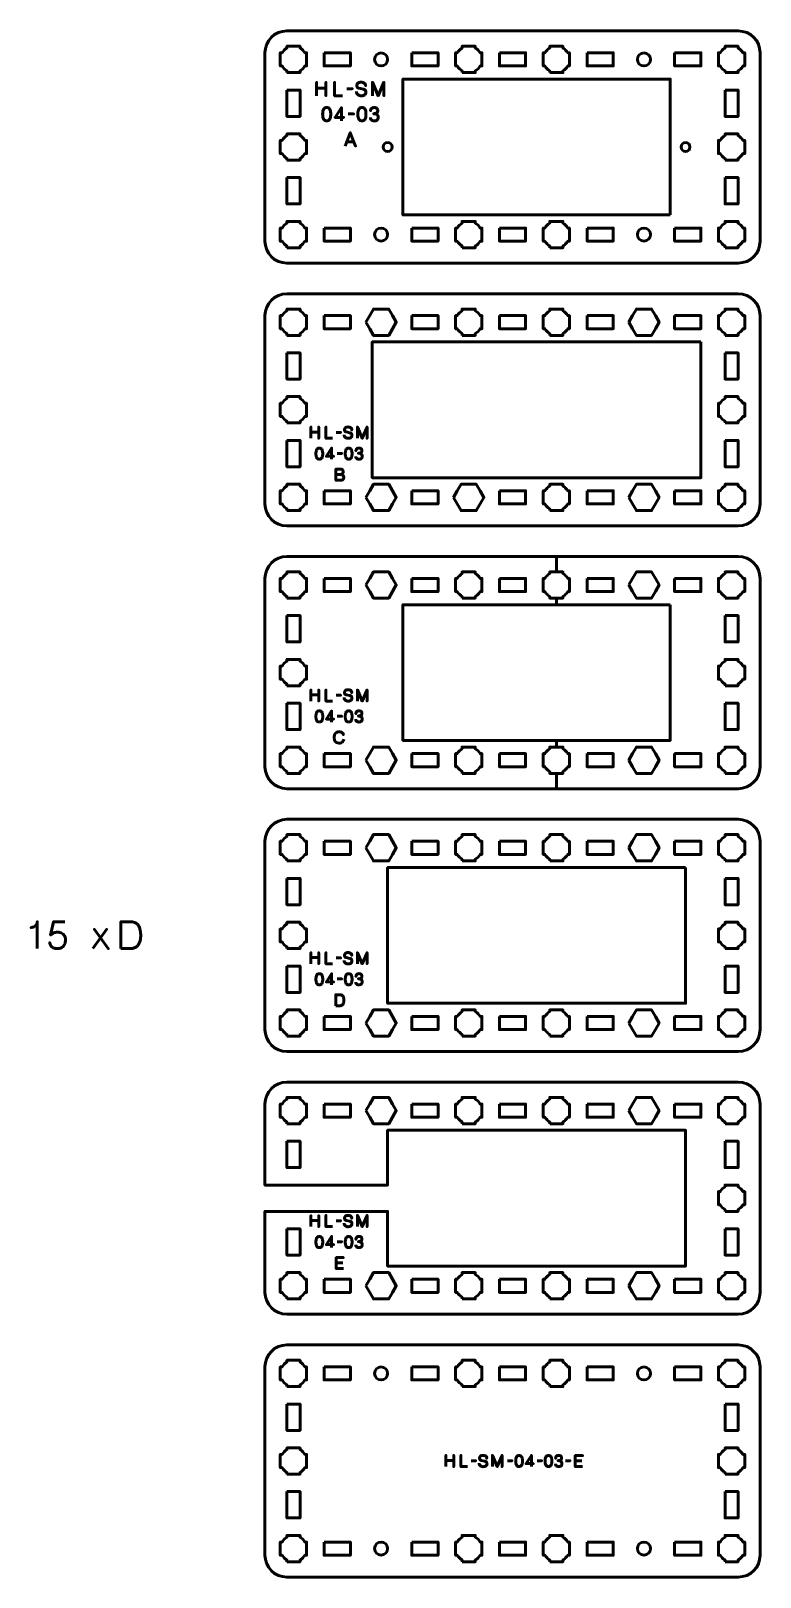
# Model space of a CAD drawing. Header units: centimetres. Extents: x -21.5 to -4.8, y -53.5 to -18.2.
import ezdxf

# ---------------------------------------------------------------- set-up
doc = ezdxf.new("R2010")
doc.units = ezdxf.units.CM
doc.header["$MEASUREMENT"] = 0
doc.layers.add('Layer 1', color=7, linetype='Continuous')

msp = doc.modelspace()

# ---------------------------------------------------------------- linework, layer by layer
at = {"layer": 'Layer 1', "lineweight": 53}
for centre, major_axis in [((-13.49993, -18.84998), (0, 0.15)), ((-7.49993, -18.84998), (0, 0.15)), ((-13.34993, -20.84998), (0, 0.1)), ((-6.54993, -20.84998), (0, 0.1)), ((-13.49993, -22.84998), (0, 0.15)), ((-7.49993, -22.84998), (0, 0.15)), ((-13.49993, -48.84998), (0, 0.15)), ((-7.49993, -48.84998), (0, 0.15)), ((-13.49993, -52.84998), (0, 0.15)), ((-7.49993, -52.84998), (0, 0.15))]:
    msp.add_ellipse(centre, major_axis=major_axis, ratio=1, dxfattribs=at)
for points, knots in [([(-15.64994, -18.19997), (-15.64994, -18.19997), (-5.35004, -18.19997), (-5.35004, -18.19997), (-5.35004, -18.19997), (-5.07304, -18.19997), (-4.84994, -18.42306), (-4.84994, -18.70006), (-4.84994, -18.70006), (-4.84994, -18.70006), (-4.84994, -22.99992), (-4.84994, -22.99992), (-4.84994, -22.99992), (-4.84994, -23.27706), (-5.07304, -23.50002), (-5.35004, -23.50002), (-5.35004, -23.50002), (-5.35004, -23.50002), (-15.64994, -23.50002), (-15.64994, -23.50002), (-15.64994, -23.50002), (-15.92694, -23.50002), (-16.15004, -23.27706), (-16.15004, -22.99992), (-16.15004, -22.99992), (-16.15004, -22.99992), (-16.15004, -18.70006), (-16.15004, -18.70006), (-16.15004, -18.70006), (-16.15004, -18.42306), (-15.92694, -18.19997), (-15.64994, -18.19997)], [0, 0, 0, 0, 0.125, 0.125, 0.125, 0.125, 0.25, 0.25, 0.25, 0.25, 0.375, 0.375, 0.375, 0.375, 0.5, 0.5, 0.5, 0.5, 0.625, 0.625, 0.625, 0.625, 0.75, 0.75, 0.75, 0.75, 0.875, 0.875, 0.875, 0.875, 1, 1, 1, 1]), ([(-15.64995, -19.14999), (-15.64995, -19.14999), (-15.64995, -19.10988), (-15.64995, -19.10988), (-15.64995, -19.10988), (-15.69556, -19.08356), (-15.73348, -19.04553), (-15.7598, -19.00006), (-15.7598, -19.00006), (-15.7598, -19.00006), (-15.80002, -19.00006), (-15.80002, -19.00006), (-15.80002, -19.00006), (-15.80002, -19.00006), (-15.80002, -18.84999), (-15.80002, -18.84999), (-15.80002, -18.84999), (-15.80002, -18.84999), (-15.80002, -18.70006), (-15.80002, -18.70006), (-15.80002, -18.70006), (-15.80002, -18.70006), (-15.7598, -18.70006), (-15.7598, -18.70006), (-15.7598, -18.70006), (-15.73348, -18.65444), (-15.69556, -18.61656), (-15.64995, -18.59024), (-15.64995, -18.59024), (-15.64995, -18.59024), (-15.64995, -18.54999), (-15.64995, -18.54999), (-15.64995, -18.54999), (-15.64995, -18.54999), (-15.50002, -18.54999), (-15.50002, -18.54999), (-15.50002, -18.54999), (-15.50002, -18.54999), (-15.34994, -18.54999), (-15.34994, -18.54999), (-15.34994, -18.54999), (-15.34994, -18.54999), (-15.34994, -18.59024), (-15.34994, -18.59024), (-15.34994, -18.59024), (-15.30447, -18.61656), (-15.26644, -18.65444), (-15.24012, -18.70006), (-15.24012, -18.70006), (-15.24012, -18.70006), (-15.20001, -18.70006), (-15.20001, -18.70006), (-15.20001, -18.70006), (-15.20001, -18.70006), (-15.20001, -18.84999), (-15.20001, -18.84999), (-15.20001, -18.84999), (-15.20001, -18.84999), (-15.20001, -19.00006), (-15.20001, -19.00006), (-15.20001, -19.00006), (-15.20001, -19.00006), (-15.24012, -19.00006), (-15.24012, -19.00006), (-15.24012, -19.00006), (-15.26644, -19.04553), (-15.30447, -19.08356), (-15.34994, -19.10988), (-15.34994, -19.10988), (-15.34994, -19.10988), (-15.34994, -19.14999), (-15.34994, -19.14999), (-15.34994, -19.14999), (-15.34994, -19.14999), (-15.50002, -19.14999), (-15.50002, -19.14999), (-15.50002, -19.14999), (-15.50002, -19.14999), (-15.64995, -19.14999), (-15.64995, -19.14999)], [0, 0, 0, 0, 0.05, 0.05, 0.05, 0.05, 0.1, 0.1, 0.1, 0.1, 0.15, 0.15, 0.15, 0.15, 0.2, 0.2, 0.2, 0.2, 0.25, 0.25, 0.25, 0.25, 0.3, 0.3, 0.3, 0.3, 0.35, 0.35, 0.35, 0.35, 0.4, 0.4, 0.4, 0.4, 0.45, 0.45, 0.45, 0.45, 0.5, 0.5, 0.5, 0.5, 0.55, 0.55, 0.55, 0.55, 0.6, 0.6, 0.6, 0.6, 0.65, 0.65, 0.65, 0.65, 0.7, 0.7, 0.7, 0.7, 0.75, 0.75, 0.75, 0.75, 0.8, 0.8, 0.8, 0.8, 0.85, 0.85, 0.85, 0.85, 0.9, 0.9, 0.9, 0.9, 0.95, 0.95, 0.95, 0.95, 1, 1, 1, 1]), ([(-14.79999, -18.70006), (-14.79999, -18.70006), (-14.19999, -18.70006), (-14.19999, -18.70006), (-14.19999, -18.70006), (-14.19999, -18.70006), (-14.19999, -19.00007), (-14.19999, -19.00007), (-14.19999, -19.00007), (-14.19999, -19.00007), (-14.79999, -19.00007), (-14.79999, -19.00007), (-14.79999, -19.00007), (-14.79999, -19.00007), (-14.79999, -18.70006), (-14.79999, -18.70006)], [0, 0, 0, 0, 0.25, 0.25, 0.25, 0.25, 0.5, 0.5, 0.5, 0.5, 0.75, 0.75, 0.75, 0.75, 1, 1, 1, 1]), ([(-12.79999, -18.70006), (-12.79999, -18.70006), (-12.19999, -18.70006), (-12.19999, -18.70006), (-12.19999, -18.70006), (-12.19999, -18.70006), (-12.19999, -19.00007), (-12.19999, -19.00007), (-12.19999, -19.00007), (-12.19999, -19.00007), (-12.79999, -19.00007), (-12.79999, -19.00007), (-12.79999, -19.00007), (-12.79999, -19.00007), (-12.79999, -18.70006), (-12.79999, -18.70006)], [0, 0, 0, 0, 0.25, 0.25, 0.25, 0.25, 0.5, 0.5, 0.5, 0.5, 0.75, 0.75, 0.75, 0.75, 1, 1, 1, 1]), ([(-11.64995, -19.14999), (-11.64995, -19.14999), (-11.64995, -19.10988), (-11.64995, -19.10988), (-11.64995, -19.10988), (-11.69556, -19.08356), (-11.73348, -19.04553), (-11.7598, -19.00006), (-11.7598, -19.00006), (-11.7598, -19.00006), (-11.80002, -19.00006), (-11.80002, -19.00006), (-11.80002, -19.00006), (-11.80002, -19.00006), (-11.80002, -18.84999), (-11.80002, -18.84999), (-11.80002, -18.84999), (-11.80002, -18.84999), (-11.80002, -18.70006), (-11.80002, -18.70006), (-11.80002, -18.70006), (-11.80002, -18.70006), (-11.7598, -18.70006), (-11.7598, -18.70006), (-11.7598, -18.70006), (-11.73348, -18.65444), (-11.69556, -18.61656), (-11.64995, -18.59024), (-11.64995, -18.59024), (-11.64995, -18.59024), (-11.64995, -18.54999), (-11.64995, -18.54999), (-11.64995, -18.54999), (-11.64995, -18.54999), (-11.50002, -18.54999), (-11.50002, -18.54999), (-11.50002, -18.54999), (-11.50002, -18.54999), (-11.34994, -18.54999), (-11.34994, -18.54999), (-11.34994, -18.54999), (-11.34994, -18.54999), (-11.34994, -18.59024), (-11.34994, -18.59024), (-11.34994, -18.59024), (-11.30447, -18.61656), (-11.26644, -18.65444), (-11.24012, -18.70006), (-11.24012, -18.70006), (-11.24012, -18.70006), (-11.20001, -18.70006), (-11.20001, -18.70006), (-11.20001, -18.70006), (-11.20001, -18.70006), (-11.20001, -18.84999), (-11.20001, -18.84999), (-11.20001, -18.84999), (-11.20001, -18.84999), (-11.20001, -19.00006), (-11.20001, -19.00006), (-11.20001, -19.00006), (-11.20001, -19.00006), (-11.24012, -19.00006), (-11.24012, -19.00006), (-11.24012, -19.00006), (-11.26644, -19.04553), (-11.30447, -19.08356), (-11.34994, -19.10988), (-11.34994, -19.10988), (-11.34994, -19.10988), (-11.34994, -19.14999), (-11.34994, -19.14999), (-11.34994, -19.14999), (-11.34994, -19.14999), (-11.50002, -19.14999), (-11.50002, -19.14999), (-11.50002, -19.14999), (-11.50002, -19.14999), (-11.64995, -19.14999), (-11.64995, -19.14999)], [0, 0, 0, 0, 0.05, 0.05, 0.05, 0.05, 0.1, 0.1, 0.1, 0.1, 0.15, 0.15, 0.15, 0.15, 0.2, 0.2, 0.2, 0.2, 0.25, 0.25, 0.25, 0.25, 0.3, 0.3, 0.3, 0.3, 0.35, 0.35, 0.35, 0.35, 0.4, 0.4, 0.4, 0.4, 0.45, 0.45, 0.45, 0.45, 0.5, 0.5, 0.5, 0.5, 0.55, 0.55, 0.55, 0.55, 0.6, 0.6, 0.6, 0.6, 0.65, 0.65, 0.65, 0.65, 0.7, 0.7, 0.7, 0.7, 0.75, 0.75, 0.75, 0.75, 0.8, 0.8, 0.8, 0.8, 0.85, 0.85, 0.85, 0.85, 0.9, 0.9, 0.9, 0.9, 0.95, 0.95, 0.95, 0.95, 1, 1, 1, 1]), ([(-10.80003, -18.70006), (-10.80003, -18.70006), (-10.20002, -18.70006), (-10.20002, -18.70006), (-10.20002, -18.70006), (-10.20002, -18.70006), (-10.20002, -19.00007), (-10.20002, -19.00007), (-10.20002, -19.00007), (-10.20002, -19.00007), (-10.80003, -19.00007), (-10.80003, -19.00007), (-10.80003, -19.00007), (-10.80003, -19.00007), (-10.80003, -18.70006), (-10.80003, -18.70006)], [0, 0, 0, 0, 0.25, 0.25, 0.25, 0.25, 0.5, 0.5, 0.5, 0.5, 0.75, 0.75, 0.75, 0.75, 1, 1, 1, 1]), ([(-9.64995, -19.14999), (-9.64995, -19.14999), (-9.64995, -19.10988), (-9.64995, -19.10988), (-9.64995, -19.10988), (-9.69556, -19.08356), (-9.73348, -19.04553), (-9.7598, -19.00006), (-9.7598, -19.00006), (-9.7598, -19.00006), (-9.80002, -19.00006), (-9.80002, -19.00006), (-9.80002, -19.00006), (-9.80002, -19.00006), (-9.80002, -18.84999), (-9.80002, -18.84999), (-9.80002, -18.84999), (-9.80002, -18.84999), (-9.80002, -18.70006), (-9.80002, -18.70006), (-9.80002, -18.70006), (-9.80002, -18.70006), (-9.7598, -18.70006), (-9.7598, -18.70006), (-9.7598, -18.70006), (-9.73348, -18.65444), (-9.69556, -18.61656), (-9.64995, -18.59024), (-9.64995, -18.59024), (-9.64995, -18.59024), (-9.64995, -18.54999), (-9.64995, -18.54999), (-9.64995, -18.54999), (-9.64995, -18.54999), (-9.50002, -18.54999), (-9.50002, -18.54999), (-9.50002, -18.54999), (-9.50002, -18.54999), (-9.34994, -18.54999), (-9.34994, -18.54999), (-9.34994, -18.54999), (-9.34994, -18.54999), (-9.34994, -18.59024), (-9.34994, -18.59024), (-9.34994, -18.59024), (-9.30447, -18.61656), (-9.26644, -18.65444), (-9.24012, -18.70006), (-9.24012, -18.70006), (-9.24012, -18.70006), (-9.20001, -18.70006), (-9.20001, -18.70006), (-9.20001, -18.70006), (-9.20001, -18.70006), (-9.20001, -18.84999), (-9.20001, -18.84999), (-9.20001, -18.84999), (-9.20001, -18.84999), (-9.20001, -19.00006), (-9.20001, -19.00006), (-9.20001, -19.00006), (-9.20001, -19.00006), (-9.24012, -19.00006), (-9.24012, -19.00006), (-9.24012, -19.00006), (-9.26644, -19.04553), (-9.30447, -19.08356), (-9.34994, -19.10988), (-9.34994, -19.10988), (-9.34994, -19.10988), (-9.34994, -19.14999), (-9.34994, -19.14999), (-9.34994, -19.14999), (-9.34994, -19.14999), (-9.50002, -19.14999), (-9.50002, -19.14999), (-9.50002, -19.14999), (-9.50002, -19.14999), (-9.64995, -19.14999), (-9.64995, -19.14999)], [0, 0, 0, 0, 0.05, 0.05, 0.05, 0.05, 0.1, 0.1, 0.1, 0.1, 0.15, 0.15, 0.15, 0.15, 0.2, 0.2, 0.2, 0.2, 0.25, 0.25, 0.25, 0.25, 0.3, 0.3, 0.3, 0.3, 0.35, 0.35, 0.35, 0.35, 0.4, 0.4, 0.4, 0.4, 0.45, 0.45, 0.45, 0.45, 0.5, 0.5, 0.5, 0.5, 0.55, 0.55, 0.55, 0.55, 0.6, 0.6, 0.6, 0.6, 0.65, 0.65, 0.65, 0.65, 0.7, 0.7, 0.7, 0.7, 0.75, 0.75, 0.75, 0.75, 0.8, 0.8, 0.8, 0.8, 0.85, 0.85, 0.85, 0.85, 0.9, 0.9, 0.9, 0.9, 0.95, 0.95, 0.95, 0.95, 1, 1, 1, 1]), ([(-8.79996, -18.70006), (-8.79996, -18.70006), (-8.19996, -18.70006), (-8.19996, -18.70006), (-8.19996, -18.70006), (-8.19996, -18.70006), (-8.19996, -19.00007), (-8.19996, -19.00007), (-8.19996, -19.00007), (-8.19996, -19.00007), (-8.79996, -19.00007), (-8.79996, -19.00007), (-8.79996, -19.00007), (-8.79996, -19.00007), (-8.79996, -18.70006), (-8.79996, -18.70006)], [0, 0, 0, 0, 0.25, 0.25, 0.25, 0.25, 0.5, 0.5, 0.5, 0.5, 0.75, 0.75, 0.75, 0.75, 1, 1, 1, 1]), ([(-6.79999, -18.70006), (-6.79999, -18.70006), (-6.19999, -18.70006), (-6.19999, -18.70006), (-6.19999, -18.70006), (-6.19999, -18.70006), (-6.19999, -19.00007), (-6.19999, -19.00007), (-6.19999, -19.00007), (-6.19999, -19.00007), (-6.79999, -19.00007), (-6.79999, -19.00007), (-6.79999, -19.00007), (-6.79999, -19.00007), (-6.79999, -18.70006), (-6.79999, -18.70006)], [0, 0, 0, 0, 0.25, 0.25, 0.25, 0.25, 0.5, 0.5, 0.5, 0.5, 0.75, 0.75, 0.75, 0.75, 1, 1, 1, 1]), ([(-5.64995, -19.14999), (-5.64995, -19.14999), (-5.64995, -19.10988), (-5.64995, -19.10988), (-5.64995, -19.10988), (-5.69556, -19.08356), (-5.73348, -19.04553), (-5.7598, -19.00006), (-5.7598, -19.00006), (-5.7598, -19.00006), (-5.80002, -19.00006), (-5.80002, -19.00006), (-5.80002, -19.00006), (-5.80002, -19.00006), (-5.80002, -18.84999), (-5.80002, -18.84999), (-5.80002, -18.84999), (-5.80002, -18.84999), (-5.80002, -18.70006), (-5.80002, -18.70006), (-5.80002, -18.70006), (-5.80002, -18.70006), (-5.7598, -18.70006), (-5.7598, -18.70006), (-5.7598, -18.70006), (-5.73348, -18.65444), (-5.69556, -18.61656), (-5.64995, -18.59024), (-5.64995, -18.59024), (-5.64995, -18.59024), (-5.64995, -18.54999), (-5.64995, -18.54999), (-5.64995, -18.54999), (-5.64995, -18.54999), (-5.50002, -18.54999), (-5.50002, -18.54999), (-5.50002, -18.54999), (-5.50002, -18.54999), (-5.34994, -18.54999), (-5.34994, -18.54999), (-5.34994, -18.54999), (-5.34994, -18.54999), (-5.34994, -18.59024), (-5.34994, -18.59024), (-5.34994, -18.59024), (-5.30447, -18.61656), (-5.26644, -18.65444), (-5.24012, -18.70006), (-5.24012, -18.70006), (-5.24012, -18.70006), (-5.20001, -18.70006), (-5.20001, -18.70006), (-5.20001, -18.70006), (-5.20001, -18.70006), (-5.20001, -18.84999), (-5.20001, -18.84999), (-5.20001, -18.84999), (-5.20001, -18.84999), (-5.20001, -19.00006), (-5.20001, -19.00006), (-5.20001, -19.00006), (-5.20001, -19.00006), (-5.24012, -19.00006), (-5.24012, -19.00006), (-5.24012, -19.00006), (-5.26644, -19.04553), (-5.30447, -19.08356), (-5.34994, -19.10988), (-5.34994, -19.10988), (-5.34994, -19.10988), (-5.34994, -19.14999), (-5.34994, -19.14999), (-5.34994, -19.14999), (-5.34994, -19.14999), (-5.50002, -19.14999), (-5.50002, -19.14999), (-5.50002, -19.14999), (-5.50002, -19.14999), (-5.64995, -19.14999), (-5.64995, -19.14999)], [0, 0, 0, 0, 0.05, 0.05, 0.05, 0.05, 0.1, 0.1, 0.1, 0.1, 0.15, 0.15, 0.15, 0.15, 0.2, 0.2, 0.2, 0.2, 0.25, 0.25, 0.25, 0.25, 0.3, 0.3, 0.3, 0.3, 0.35, 0.35, 0.35, 0.35, 0.4, 0.4, 0.4, 0.4, 0.45, 0.45, 0.45, 0.45, 0.5, 0.5, 0.5, 0.5, 0.55, 0.55, 0.55, 0.55, 0.6, 0.6, 0.6, 0.6, 0.65, 0.65, 0.65, 0.65, 0.7, 0.7, 0.7, 0.7, 0.75, 0.75, 0.75, 0.75, 0.8, 0.8, 0.8, 0.8, 0.85, 0.85, 0.85, 0.85, 0.9, 0.9, 0.9, 0.9, 0.95, 0.95, 0.95, 0.95, 1, 1, 1, 1]), ([(-6.89993, -22.39999), (-6.89993, -22.39999), (-12.99993, -22.39999), (-12.99993, -22.39999), (-12.99993, -22.39999), (-12.99993, -21.38821), (-12.99993, -20.31176), (-12.99993, -19.29999), (-12.99993, -19.29999), (-12.99993, -19.29999), (-6.89993, -19.29999), (-6.89993, -19.29999), (-6.89993, -19.29999), (-6.89993, -20.31175), (-6.89993, -21.38822), (-6.89993, -22.39999)], [0, 0, 0, 0, 0.25, 0.25, 0.25, 0.25, 0.5, 0.5, 0.5, 0.5, 0.75, 0.75, 0.75, 0.75, 1, 1, 1, 1]), ([(-15.64994, -19.55001), (-15.64994, -19.55001), (-15.34994, -19.55001), (-15.34994, -19.55001), (-15.34994, -19.55001), (-15.34994, -19.55001), (-15.34994, -20.15002), (-15.34994, -20.15002), (-15.34994, -20.15002), (-15.34994, -20.15002), (-15.64994, -20.15002), (-15.64994, -20.15002), (-15.64994, -20.15002), (-15.64994, -20.15002), (-15.64994, -19.55001), (-15.64994, -19.55001)], [0, 0, 0, 0, 0.25, 0.25, 0.25, 0.25, 0.5, 0.5, 0.5, 0.5, 0.75, 0.75, 0.75, 0.75, 1, 1, 1, 1]), ([(-5.65004, -19.55001), (-5.65004, -19.55001), (-5.35004, -19.55001), (-5.35004, -19.55001), (-5.35004, -19.55001), (-5.35004, -19.55001), (-5.35004, -20.15002), (-5.35004, -20.15002), (-5.35004, -20.15002), (-5.35004, -20.15002), (-5.65004, -20.15002), (-5.65004, -20.15002), (-5.65004, -20.15002), (-5.65004, -20.15002), (-5.65004, -19.55001), (-5.65004, -19.55001)], [0, 0, 0, 0, 0.25, 0.25, 0.25, 0.25, 0.5, 0.5, 0.5, 0.5, 0.75, 0.75, 0.75, 0.75, 1, 1, 1, 1]), ([(-15.64995, -21.14999), (-15.64995, -21.14999), (-15.64995, -21.10988), (-15.64995, -21.10988), (-15.64995, -21.10988), (-15.69556, -21.08356), (-15.73348, -21.04553), (-15.7598, -21.00006), (-15.7598, -21.00006), (-15.7598, -21.00006), (-15.80002, -21.00006), (-15.80002, -21.00006), (-15.80002, -21.00006), (-15.80002, -21.00006), (-15.80002, -20.84999), (-15.80002, -20.84999), (-15.80002, -20.84999), (-15.80002, -20.84999), (-15.80002, -20.70006), (-15.80002, -20.70006), (-15.80002, -20.70006), (-15.80002, -20.70006), (-15.7598, -20.70006), (-15.7598, -20.70006), (-15.7598, -20.70006), (-15.73348, -20.65444), (-15.69556, -20.61656), (-15.64995, -20.59024), (-15.64995, -20.59024), (-15.64995, -20.59024), (-15.64995, -20.54999), (-15.64995, -20.54999), (-15.64995, -20.54999), (-15.64995, -20.54999), (-15.50002, -20.54999), (-15.50002, -20.54999), (-15.50002, -20.54999), (-15.50002, -20.54999), (-15.34994, -20.54999), (-15.34994, -20.54999), (-15.34994, -20.54999), (-15.34994, -20.54999), (-15.34994, -20.59024), (-15.34994, -20.59024), (-15.34994, -20.59024), (-15.30447, -20.61656), (-15.26644, -20.65444), (-15.24012, -20.70006), (-15.24012, -20.70006), (-15.24012, -20.70006), (-15.20001, -20.70006), (-15.20001, -20.70006), (-15.20001, -20.70006), (-15.20001, -20.70006), (-15.20001, -20.84999), (-15.20001, -20.84999), (-15.20001, -20.84999), (-15.20001, -20.84999), (-15.20001, -21.00006), (-15.20001, -21.00006), (-15.20001, -21.00006), (-15.20001, -21.00006), (-15.24012, -21.00006), (-15.24012, -21.00006), (-15.24012, -21.00006), (-15.26644, -21.04553), (-15.30447, -21.08356), (-15.34994, -21.10988), (-15.34994, -21.10988), (-15.34994, -21.10988), (-15.34994, -21.14999), (-15.34994, -21.14999), (-15.34994, -21.14999), (-15.34994, -21.14999), (-15.50002, -21.14999), (-15.50002, -21.14999), (-15.50002, -21.14999), (-15.50002, -21.14999), (-15.64995, -21.14999), (-15.64995, -21.14999)], [0, 0, 0, 0, 0.05, 0.05, 0.05, 0.05, 0.1, 0.1, 0.1, 0.1, 0.15, 0.15, 0.15, 0.15, 0.2, 0.2, 0.2, 0.2, 0.25, 0.25, 0.25, 0.25, 0.3, 0.3, 0.3, 0.3, 0.35, 0.35, 0.35, 0.35, 0.4, 0.4, 0.4, 0.4, 0.45, 0.45, 0.45, 0.45, 0.5, 0.5, 0.5, 0.5, 0.55, 0.55, 0.55, 0.55, 0.6, 0.6, 0.6, 0.6, 0.65, 0.65, 0.65, 0.65, 0.7, 0.7, 0.7, 0.7, 0.75, 0.75, 0.75, 0.75, 0.8, 0.8, 0.8, 0.8, 0.85, 0.85, 0.85, 0.85, 0.9, 0.9, 0.9, 0.9, 0.95, 0.95, 0.95, 0.95, 1, 1, 1, 1]), ([(-5.64995, -21.14999), (-5.64995, -21.14999), (-5.64995, -21.10988), (-5.64995, -21.10988), (-5.64995, -21.10988), (-5.69556, -21.08356), (-5.73348, -21.04553), (-5.7598, -21.00006), (-5.7598, -21.00006), (-5.7598, -21.00006), (-5.80002, -21.00006), (-5.80002, -21.00006), (-5.80002, -21.00006), (-5.80002, -21.00006), (-5.80002, -20.84999), (-5.80002, -20.84999), (-5.80002, -20.84999), (-5.80002, -20.84999), (-5.80002, -20.70006), (-5.80002, -20.70006), (-5.80002, -20.70006), (-5.80002, -20.70006), (-5.7598, -20.70006), (-5.7598, -20.70006), (-5.7598, -20.70006), (-5.73348, -20.65444), (-5.69556, -20.61656), (-5.64995, -20.59024), (-5.64995, -20.59024), (-5.64995, -20.59024), (-5.64995, -20.54999), (-5.64995, -20.54999), (-5.64995, -20.54999), (-5.64995, -20.54999), (-5.50002, -20.54999), (-5.50002, -20.54999), (-5.50002, -20.54999), (-5.50002, -20.54999), (-5.34994, -20.54999), (-5.34994, -20.54999), (-5.34994, -20.54999), (-5.34994, -20.54999), (-5.34994, -20.59024), (-5.34994, -20.59024), (-5.34994, -20.59024), (-5.30447, -20.61656), (-5.26644, -20.65444), (-5.24012, -20.70006), (-5.24012, -20.70006), (-5.24012, -20.70006), (-5.20001, -20.70006), (-5.20001, -20.70006), (-5.20001, -20.70006), (-5.20001, -20.70006), (-5.20001, -20.84999), (-5.20001, -20.84999), (-5.20001, -20.84999), (-5.20001, -20.84999), (-5.20001, -21.00006), (-5.20001, -21.00006), (-5.20001, -21.00006), (-5.20001, -21.00006), (-5.24012, -21.00006), (-5.24012, -21.00006), (-5.24012, -21.00006), (-5.26644, -21.04553), (-5.30447, -21.08356), (-5.34994, -21.10988), (-5.34994, -21.10988), (-5.34994, -21.10988), (-5.34994, -21.14999), (-5.34994, -21.14999), (-5.34994, -21.14999), (-5.34994, -21.14999), (-5.50002, -21.14999), (-5.50002, -21.14999), (-5.50002, -21.14999), (-5.50002, -21.14999), (-5.64995, -21.14999), (-5.64995, -21.14999)], [0, 0, 0, 0, 0.05, 0.05, 0.05, 0.05, 0.1, 0.1, 0.1, 0.1, 0.15, 0.15, 0.15, 0.15, 0.2, 0.2, 0.2, 0.2, 0.25, 0.25, 0.25, 0.25, 0.3, 0.3, 0.3, 0.3, 0.35, 0.35, 0.35, 0.35, 0.4, 0.4, 0.4, 0.4, 0.45, 0.45, 0.45, 0.45, 0.5, 0.5, 0.5, 0.5, 0.55, 0.55, 0.55, 0.55, 0.6, 0.6, 0.6, 0.6, 0.65, 0.65, 0.65, 0.65, 0.7, 0.7, 0.7, 0.7, 0.75, 0.75, 0.75, 0.75, 0.8, 0.8, 0.8, 0.8, 0.85, 0.85, 0.85, 0.85, 0.9, 0.9, 0.9, 0.9, 0.95, 0.95, 0.95, 0.95, 1, 1, 1, 1]), ([(-15.64994, -21.54998), (-15.64994, -21.54998), (-15.34994, -21.54998), (-15.34994, -21.54998), (-15.34994, -21.54998), (-15.34994, -21.54998), (-15.34994, -22.14998), (-15.34994, -22.14998), (-15.34994, -22.14998), (-15.34994, -22.14998), (-15.64994, -22.14998), (-15.64994, -22.14998), (-15.64994, -22.14998), (-15.64994, -22.14998), (-15.64994, -21.54998), (-15.64994, -21.54998)], [0, 0, 0, 0, 0.25, 0.25, 0.25, 0.25, 0.5, 0.5, 0.5, 0.5, 0.75, 0.75, 0.75, 0.75, 1, 1, 1, 1]), ([(-5.65004, -21.54998), (-5.65004, -21.54998), (-5.35004, -21.54998), (-5.35004, -21.54998), (-5.35004, -21.54998), (-5.35004, -21.54998), (-5.35004, -22.14998), (-5.35004, -22.14998), (-5.35004, -22.14998), (-5.35004, -22.14998), (-5.65004, -22.14998), (-5.65004, -22.14998), (-5.65004, -22.14998), (-5.65004, -22.14998), (-5.65004, -21.54998), (-5.65004, -21.54998)], [0, 0, 0, 0, 0.25, 0.25, 0.25, 0.25, 0.5, 0.5, 0.5, 0.5, 0.75, 0.75, 0.75, 0.75, 1, 1, 1, 1]), ([(-15.64995, -23.14999), (-15.64995, -23.14999), (-15.64995, -23.10988), (-15.64995, -23.10988), (-15.64995, -23.10988), (-15.69556, -23.08356), (-15.73348, -23.04553), (-15.7598, -23.00006), (-15.7598, -23.00006), (-15.7598, -23.00006), (-15.80002, -23.00006), (-15.80002, -23.00006), (-15.80002, -23.00006), (-15.80002, -23.00006), (-15.80002, -22.84999), (-15.80002, -22.84999), (-15.80002, -22.84999), (-15.80002, -22.84999), (-15.80002, -22.70006), (-15.80002, -22.70006), (-15.80002, -22.70006), (-15.80002, -22.70006), (-15.7598, -22.70006), (-15.7598, -22.70006), (-15.7598, -22.70006), (-15.73348, -22.65444), (-15.69556, -22.61656), (-15.64995, -22.59024), (-15.64995, -22.59024), (-15.64995, -22.59024), (-15.64995, -22.54999), (-15.64995, -22.54999), (-15.64995, -22.54999), (-15.64995, -22.54999), (-15.50002, -22.54999), (-15.50002, -22.54999), (-15.50002, -22.54999), (-15.50002, -22.54999), (-15.34994, -22.54999), (-15.34994, -22.54999), (-15.34994, -22.54999), (-15.34994, -22.54999), (-15.34994, -22.59024), (-15.34994, -22.59024), (-15.34994, -22.59024), (-15.30447, -22.61656), (-15.26644, -22.65444), (-15.24012, -22.70006), (-15.24012, -22.70006), (-15.24012, -22.70006), (-15.20001, -22.70006), (-15.20001, -22.70006), (-15.20001, -22.70006), (-15.20001, -22.70006), (-15.20001, -22.84999), (-15.20001, -22.84999), (-15.20001, -22.84999), (-15.20001, -22.84999), (-15.20001, -23.00006), (-15.20001, -23.00006), (-15.20001, -23.00006), (-15.20001, -23.00006), (-15.24012, -23.00006), (-15.24012, -23.00006), (-15.24012, -23.00006), (-15.26644, -23.04553), (-15.30447, -23.08356), (-15.34994, -23.10988), (-15.34994, -23.10988), (-15.34994, -23.10988), (-15.34994, -23.14999), (-15.34994, -23.14999), (-15.34994, -23.14999), (-15.34994, -23.14999), (-15.50002, -23.14999), (-15.50002, -23.14999), (-15.50002, -23.14999), (-15.50002, -23.14999), (-15.64995, -23.14999), (-15.64995, -23.14999)], [0, 0, 0, 0, 0.05, 0.05, 0.05, 0.05, 0.1, 0.1, 0.1, 0.1, 0.15, 0.15, 0.15, 0.15, 0.2, 0.2, 0.2, 0.2, 0.25, 0.25, 0.25, 0.25, 0.3, 0.3, 0.3, 0.3, 0.35, 0.35, 0.35, 0.35, 0.4, 0.4, 0.4, 0.4, 0.45, 0.45, 0.45, 0.45, 0.5, 0.5, 0.5, 0.5, 0.55, 0.55, 0.55, 0.55, 0.6, 0.6, 0.6, 0.6, 0.65, 0.65, 0.65, 0.65, 0.7, 0.7, 0.7, 0.7, 0.75, 0.75, 0.75, 0.75, 0.8, 0.8, 0.8, 0.8, 0.85, 0.85, 0.85, 0.85, 0.9, 0.9, 0.9, 0.9, 0.95, 0.95, 0.95, 0.95, 1, 1, 1, 1]), ([(-11.64995, -23.14999), (-11.64995, -23.14999), (-11.64995, -23.10988), (-11.64995, -23.10988), (-11.64995, -23.10988), (-11.69556, -23.08356), (-11.73348, -23.04553), (-11.7598, -23.00006), (-11.7598, -23.00006), (-11.7598, -23.00006), (-11.80002, -23.00006), (-11.80002, -23.00006), (-11.80002, -23.00006), (-11.80002, -23.00006), (-11.80002, -22.84999), (-11.80002, -22.84999), (-11.80002, -22.84999), (-11.80002, -22.84999), (-11.80002, -22.70006), (-11.80002, -22.70006), (-11.80002, -22.70006), (-11.80002, -22.70006), (-11.7598, -22.70006), (-11.7598, -22.70006), (-11.7598, -22.70006), (-11.73348, -22.65444), (-11.69556, -22.61656), (-11.64995, -22.59024), (-11.64995, -22.59024), (-11.64995, -22.59024), (-11.64995, -22.54999), (-11.64995, -22.54999), (-11.64995, -22.54999), (-11.64995, -22.54999), (-11.50002, -22.54999), (-11.50002, -22.54999), (-11.50002, -22.54999), (-11.50002, -22.54999), (-11.34994, -22.54999), (-11.34994, -22.54999), (-11.34994, -22.54999), (-11.34994, -22.54999), (-11.34994, -22.59024), (-11.34994, -22.59024), (-11.34994, -22.59024), (-11.30447, -22.61656), (-11.26644, -22.65444), (-11.24012, -22.70006), (-11.24012, -22.70006), (-11.24012, -22.70006), (-11.20001, -22.70006), (-11.20001, -22.70006), (-11.20001, -22.70006), (-11.20001, -22.70006), (-11.20001, -22.84999), (-11.20001, -22.84999), (-11.20001, -22.84999), (-11.20001, -22.84999), (-11.20001, -23.00006), (-11.20001, -23.00006), (-11.20001, -23.00006), (-11.20001, -23.00006), (-11.24012, -23.00006), (-11.24012, -23.00006), (-11.24012, -23.00006), (-11.26644, -23.04553), (-11.30447, -23.08356), (-11.34994, -23.10988), (-11.34994, -23.10988), (-11.34994, -23.10988), (-11.34994, -23.14999), (-11.34994, -23.14999), (-11.34994, -23.14999), (-11.34994, -23.14999), (-11.50002, -23.14999), (-11.50002, -23.14999), (-11.50002, -23.14999), (-11.50002, -23.14999), (-11.64995, -23.14999), (-11.64995, -23.14999)], [0, 0, 0, 0, 0.05, 0.05, 0.05, 0.05, 0.1, 0.1, 0.1, 0.1, 0.15, 0.15, 0.15, 0.15, 0.2, 0.2, 0.2, 0.2, 0.25, 0.25, 0.25, 0.25, 0.3, 0.3, 0.3, 0.3, 0.35, 0.35, 0.35, 0.35, 0.4, 0.4, 0.4, 0.4, 0.45, 0.45, 0.45, 0.45, 0.5, 0.5, 0.5, 0.5, 0.55, 0.55, 0.55, 0.55, 0.6, 0.6, 0.6, 0.6, 0.65, 0.65, 0.65, 0.65, 0.7, 0.7, 0.7, 0.7, 0.75, 0.75, 0.75, 0.75, 0.8, 0.8, 0.8, 0.8, 0.85, 0.85, 0.85, 0.85, 0.9, 0.9, 0.9, 0.9, 0.95, 0.95, 0.95, 0.95, 1, 1, 1, 1]), ([(-9.64995, -23.14999), (-9.64995, -23.14999), (-9.64995, -23.10988), (-9.64995, -23.10988), (-9.64995, -23.10988), (-9.69556, -23.08356), (-9.73348, -23.04553), (-9.7598, -23.00006), (-9.7598, -23.00006), (-9.7598, -23.00006), (-9.80002, -23.00006), (-9.80002, -23.00006), (-9.80002, -23.00006), (-9.80002, -23.00006), (-9.80002, -22.84999), (-9.80002, -22.84999), (-9.80002, -22.84999), (-9.80002, -22.84999), (-9.80002, -22.70006), (-9.80002, -22.70006), (-9.80002, -22.70006), (-9.80002, -22.70006), (-9.7598, -22.70006), (-9.7598, -22.70006), (-9.7598, -22.70006), (-9.73348, -22.65444), (-9.69556, -22.61656), (-9.64995, -22.59024), (-9.64995, -22.59024), (-9.64995, -22.59024), (-9.64995, -22.54999), (-9.64995, -22.54999), (-9.64995, -22.54999), (-9.64995, -22.54999), (-9.50002, -22.54999), (-9.50002, -22.54999), (-9.50002, -22.54999), (-9.50002, -22.54999), (-9.34994, -22.54999), (-9.34994, -22.54999), (-9.34994, -22.54999), (-9.34994, -22.54999), (-9.34994, -22.59024), (-9.34994, -22.59024), (-9.34994, -22.59024), (-9.30447, -22.61656), (-9.26644, -22.65444), (-9.24012, -22.70006), (-9.24012, -22.70006), (-9.24012, -22.70006), (-9.20001, -22.70006), (-9.20001, -22.70006), (-9.20001, -22.70006), (-9.20001, -22.70006), (-9.20001, -22.84999), (-9.20001, -22.84999), (-9.20001, -22.84999), (-9.20001, -22.84999), (-9.20001, -23.00006), (-9.20001, -23.00006), (-9.20001, -23.00006), (-9.20001, -23.00006), (-9.24012, -23.00006), (-9.24012, -23.00006), (-9.24012, -23.00006), (-9.26644, -23.04553), (-9.30447, -23.08356), (-9.34994, -23.10988), (-9.34994, -23.10988), (-9.34994, -23.10988), (-9.34994, -23.14999), (-9.34994, -23.14999), (-9.34994, -23.14999), (-9.34994, -23.14999), (-9.50002, -23.14999), (-9.50002, -23.14999), (-9.50002, -23.14999), (-9.50002, -23.14999), (-9.64995, -23.14999), (-9.64995, -23.14999)], [0, 0, 0, 0, 0.05, 0.05, 0.05, 0.05, 0.1, 0.1, 0.1, 0.1, 0.15, 0.15, 0.15, 0.15, 0.2, 0.2, 0.2, 0.2, 0.25, 0.25, 0.25, 0.25, 0.3, 0.3, 0.3, 0.3, 0.35, 0.35, 0.35, 0.35, 0.4, 0.4, 0.4, 0.4, 0.45, 0.45, 0.45, 0.45, 0.5, 0.5, 0.5, 0.5, 0.55, 0.55, 0.55, 0.55, 0.6, 0.6, 0.6, 0.6, 0.65, 0.65, 0.65, 0.65, 0.7, 0.7, 0.7, 0.7, 0.75, 0.75, 0.75, 0.75, 0.8, 0.8, 0.8, 0.8, 0.85, 0.85, 0.85, 0.85, 0.9, 0.9, 0.9, 0.9, 0.95, 0.95, 0.95, 0.95, 1, 1, 1, 1]), ([(-5.64995, -23.14999), (-5.64995, -23.14999), (-5.64995, -23.10988), (-5.64995, -23.10988), (-5.64995, -23.10988), (-5.69556, -23.08356), (-5.73348, -23.04553), (-5.7598, -23.00006), (-5.7598, -23.00006), (-5.7598, -23.00006), (-5.80002, -23.00006), (-5.80002, -23.00006), (-5.80002, -23.00006), (-5.80002, -23.00006), (-5.80002, -22.84999), (-5.80002, -22.84999), (-5.80002, -22.84999), (-5.80002, -22.84999), (-5.80002, -22.70006), (-5.80002, -22.70006), (-5.80002, -22.70006), (-5.80002, -22.70006), (-5.7598, -22.70006), (-5.7598, -22.70006), (-5.7598, -22.70006), (-5.73348, -22.65444), (-5.69556, -22.61656), (-5.64995, -22.59024), (-5.64995, -22.59024), (-5.64995, -22.59024), (-5.64995, -22.54999), (-5.64995, -22.54999), (-5.64995, -22.54999), (-5.64995, -22.54999), (-5.50002, -22.54999), (-5.50002, -22.54999), (-5.50002, -22.54999), (-5.50002, -22.54999), (-5.34994, -22.54999), (-5.34994, -22.54999), (-5.34994, -22.54999), (-5.34994, -22.54999), (-5.34994, -22.59024), (-5.34994, -22.59024), (-5.34994, -22.59024), (-5.30447, -22.61656), (-5.26644, -22.65444), (-5.24012, -22.70006), (-5.24012, -22.70006), (-5.24012, -22.70006), (-5.20001, -22.70006), (-5.20001, -22.70006), (-5.20001, -22.70006), (-5.20001, -22.70006), (-5.20001, -22.84999), (-5.20001, -22.84999), (-5.20001, -22.84999), (-5.20001, -22.84999), (-5.20001, -23.00006), (-5.20001, -23.00006), (-5.20001, -23.00006), (-5.20001, -23.00006), (-5.24012, -23.00006), (-5.24012, -23.00006), (-5.24012, -23.00006), (-5.26644, -23.04553), (-5.30447, -23.08356), (-5.34994, -23.10988), (-5.34994, -23.10988), (-5.34994, -23.10988), (-5.34994, -23.14999), (-5.34994, -23.14999), (-5.34994, -23.14999), (-5.34994, -23.14999), (-5.50002, -23.14999), (-5.50002, -23.14999), (-5.50002, -23.14999), (-5.50002, -23.14999), (-5.64995, -23.14999), (-5.64995, -23.14999)], [0, 0, 0, 0, 0.05, 0.05, 0.05, 0.05, 0.1, 0.1, 0.1, 0.1, 0.15, 0.15, 0.15, 0.15, 0.2, 0.2, 0.2, 0.2, 0.25, 0.25, 0.25, 0.25, 0.3, 0.3, 0.3, 0.3, 0.35, 0.35, 0.35, 0.35, 0.4, 0.4, 0.4, 0.4, 0.45, 0.45, 0.45, 0.45, 0.5, 0.5, 0.5, 0.5, 0.55, 0.55, 0.55, 0.55, 0.6, 0.6, 0.6, 0.6, 0.65, 0.65, 0.65, 0.65, 0.7, 0.7, 0.7, 0.7, 0.75, 0.75, 0.75, 0.75, 0.8, 0.8, 0.8, 0.8, 0.85, 0.85, 0.85, 0.85, 0.9, 0.9, 0.9, 0.9, 0.95, 0.95, 0.95, 0.95, 1, 1, 1, 1]), ([(-14.79999, -22.69993), (-14.79999, -22.69993), (-14.19999, -22.69993), (-14.19999, -22.69993), (-14.19999, -22.69993), (-14.19999, -22.69993), (-14.19999, -22.99992), (-14.19999, -22.99992), (-14.19999, -22.99992), (-14.19999, -22.99992), (-14.79999, -22.99992), (-14.79999, -22.99992), (-14.79999, -22.99992), (-14.79999, -22.99992), (-14.79999, -22.69993), (-14.79999, -22.69993)], [0, 0, 0, 0, 0.25, 0.25, 0.25, 0.25, 0.5, 0.5, 0.5, 0.5, 0.75, 0.75, 0.75, 0.75, 1, 1, 1, 1]), ([(-12.79999, -22.69993), (-12.79999, -22.69993), (-12.19999, -22.69993), (-12.19999, -22.69993), (-12.19999, -22.69993), (-12.19999, -22.69993), (-12.19999, -22.99992), (-12.19999, -22.99992), (-12.19999, -22.99992), (-12.19999, -22.99992), (-12.79999, -22.99992), (-12.79999, -22.99992), (-12.79999, -22.99992), (-12.79999, -22.99992), (-12.79999, -22.69993), (-12.79999, -22.69993)], [0, 0, 0, 0, 0.25, 0.25, 0.25, 0.25, 0.5, 0.5, 0.5, 0.5, 0.75, 0.75, 0.75, 0.75, 1, 1, 1, 1]), ([(-10.80003, -22.69993), (-10.80003, -22.69993), (-10.20002, -22.69993), (-10.20002, -22.69993), (-10.20002, -22.69993), (-10.20002, -22.69993), (-10.20002, -22.99992), (-10.20002, -22.99992), (-10.20002, -22.99992), (-10.20002, -22.99992), (-10.80003, -22.99992), (-10.80003, -22.99992), (-10.80003, -22.99992), (-10.80003, -22.99992), (-10.80003, -22.69993), (-10.80003, -22.69993)], [0, 0, 0, 0, 0.25, 0.25, 0.25, 0.25, 0.5, 0.5, 0.5, 0.5, 0.75, 0.75, 0.75, 0.75, 1, 1, 1, 1]), ([(-8.79996, -22.69993), (-8.79996, -22.69993), (-8.19996, -22.69993), (-8.19996, -22.69993), (-8.19996, -22.69993), (-8.19996, -22.69993), (-8.19996, -22.99992), (-8.19996, -22.99992), (-8.19996, -22.99992), (-8.19996, -22.99992), (-8.79996, -22.99992), (-8.79996, -22.99992), (-8.79996, -22.99992), (-8.79996, -22.99992), (-8.79996, -22.69993), (-8.79996, -22.69993)], [0, 0, 0, 0, 0.25, 0.25, 0.25, 0.25, 0.5, 0.5, 0.5, 0.5, 0.75, 0.75, 0.75, 0.75, 1, 1, 1, 1]), ([(-6.79999, -22.69993), (-6.79999, -22.69993), (-6.19999, -22.69993), (-6.19999, -22.69993), (-6.19999, -22.69993), (-6.19999, -22.69993), (-6.19999, -22.99992), (-6.19999, -22.99992), (-6.19999, -22.99992), (-6.19999, -22.99992), (-6.79999, -22.99992), (-6.79999, -22.99992), (-6.79999, -22.99992), (-6.79999, -22.99992), (-6.79999, -22.69993), (-6.79999, -22.69993)], [0, 0, 0, 0, 0.25, 0.25, 0.25, 0.25, 0.5, 0.5, 0.5, 0.5, 0.75, 0.75, 0.75, 0.75, 1, 1, 1, 1]), ([(-15.64994, -24.19997), (-15.64994, -24.19997), (-5.35004, -24.19997), (-5.35004, -24.19997), (-5.35004, -24.19997), (-5.07304, -24.19997), (-4.84994, -24.42306), (-4.84994, -24.70006), (-4.84994, -24.70006), (-4.84994, -24.70006), (-4.84994, -28.99992), (-4.84994, -28.99992), (-4.84994, -28.99992), (-4.84994, -29.27706), (-5.07304, -29.50002), (-5.35004, -29.50002), (-5.35004, -29.50002), (-5.35004, -29.50002), (-15.64994, -29.50002), (-15.64994, -29.50002), (-15.64994, -29.50002), (-15.92694, -29.50002), (-16.15004, -29.27706), (-16.15004, -28.99992), (-16.15004, -28.99992), (-16.15004, -28.99992), (-16.15004, -24.70006), (-16.15004, -24.70006), (-16.15004, -24.70006), (-16.15004, -24.42306), (-15.92694, -24.19997), (-15.64994, -24.19997)], [0, 0, 0, 0, 0.125, 0.125, 0.125, 0.125, 0.25, 0.25, 0.25, 0.25, 0.375, 0.375, 0.375, 0.375, 0.5, 0.5, 0.5, 0.5, 0.625, 0.625, 0.625, 0.625, 0.75, 0.75, 0.75, 0.75, 0.875, 0.875, 0.875, 0.875, 1, 1, 1, 1]), ([(-15.64995, -25.14999), (-15.64995, -25.14999), (-15.64995, -25.10988), (-15.64995, -25.10988), (-15.64995, -25.10988), (-15.69556, -25.08356), (-15.73348, -25.04553), (-15.7598, -25.00006), (-15.7598, -25.00006), (-15.7598, -25.00006), (-15.80002, -25.00006), (-15.80002, -25.00006), (-15.80002, -25.00006), (-15.80002, -25.00006), (-15.80002, -24.84999), (-15.80002, -24.84999), (-15.80002, -24.84999), (-15.80002, -24.84999), (-15.80002, -24.70006), (-15.80002, -24.70006), (-15.80002, -24.70006), (-15.80002, -24.70006), (-15.7598, -24.70006), (-15.7598, -24.70006), (-15.7598, -24.70006), (-15.73348, -24.65444), (-15.69556, -24.61656), (-15.64995, -24.59024), (-15.64995, -24.59024), (-15.64995, -24.59024), (-15.64995, -24.54999), (-15.64995, -24.54999), (-15.64995, -24.54999), (-15.64995, -24.54999), (-15.50002, -24.54999), (-15.50002, -24.54999), (-15.50002, -24.54999), (-15.50002, -24.54999), (-15.34994, -24.54999), (-15.34994, -24.54999), (-15.34994, -24.54999), (-15.34994, -24.54999), (-15.34994, -24.59024), (-15.34994, -24.59024), (-15.34994, -24.59024), (-15.30447, -24.61656), (-15.26644, -24.65444), (-15.24012, -24.70006), (-15.24012, -24.70006), (-15.24012, -24.70006), (-15.20001, -24.70006), (-15.20001, -24.70006), (-15.20001, -24.70006), (-15.20001, -24.70006), (-15.20001, -24.84999), (-15.20001, -24.84999), (-15.20001, -24.84999), (-15.20001, -24.84999), (-15.20001, -25.00006), (-15.20001, -25.00006), (-15.20001, -25.00006), (-15.20001, -25.00006), (-15.24012, -25.00006), (-15.24012, -25.00006), (-15.24012, -25.00006), (-15.26644, -25.04553), (-15.30447, -25.08356), (-15.34994, -25.10988), (-15.34994, -25.10988), (-15.34994, -25.10988), (-15.34994, -25.14999), (-15.34994, -25.14999), (-15.34994, -25.14999), (-15.34994, -25.14999), (-15.50002, -25.14999), (-15.50002, -25.14999), (-15.50002, -25.14999), (-15.50002, -25.14999), (-15.64995, -25.14999), (-15.64995, -25.14999)], [0, 0, 0, 0, 0.05, 0.05, 0.05, 0.05, 0.1, 0.1, 0.1, 0.1, 0.15, 0.15, 0.15, 0.15, 0.2, 0.2, 0.2, 0.2, 0.25, 0.25, 0.25, 0.25, 0.3, 0.3, 0.3, 0.3, 0.35, 0.35, 0.35, 0.35, 0.4, 0.4, 0.4, 0.4, 0.45, 0.45, 0.45, 0.45, 0.5, 0.5, 0.5, 0.5, 0.55, 0.55, 0.55, 0.55, 0.6, 0.6, 0.6, 0.6, 0.65, 0.65, 0.65, 0.65, 0.7, 0.7, 0.7, 0.7, 0.75, 0.75, 0.75, 0.75, 0.8, 0.8, 0.8, 0.8, 0.85, 0.85, 0.85, 0.85, 0.9, 0.9, 0.9, 0.9, 0.95, 0.95, 0.95, 0.95, 1, 1, 1, 1]), ([(-14.79999, -24.70006), (-14.79999, -24.70006), (-14.19999, -24.70006), (-14.19999, -24.70006), (-14.19999, -24.70006), (-14.19999, -24.70006), (-14.19999, -25.00007), (-14.19999, -25.00007), (-14.19999, -25.00007), (-14.19999, -25.00007), (-14.79999, -25.00007), (-14.79999, -25.00007), (-14.79999, -25.00007), (-14.79999, -25.00007), (-14.79999, -24.70006), (-14.79999, -24.70006)], [0, 0, 0, 0, 0.25, 0.25, 0.25, 0.25, 0.5, 0.5, 0.5, 0.5, 0.75, 0.75, 0.75, 0.75, 1, 1, 1, 1]), ([(-13.84634, -24.84998), (-13.84634, -24.84998), (-13.75974, -24.69998), (-13.75974, -24.69998), (-13.75974, -24.69998), (-13.75974, -24.69998), (-13.67314, -24.54998), (-13.67314, -24.54998), (-13.67314, -24.54998), (-13.67314, -24.54998), (-13.49993, -24.54998), (-13.49993, -24.54998), (-13.49993, -24.54998), (-13.49993, -24.54998), (-13.32672, -24.54998), (-13.32672, -24.54998), (-13.32672, -24.54998), (-13.32672, -24.54998), (-13.24012, -24.69998), (-13.24012, -24.69998), (-13.24012, -24.69998), (-13.24012, -24.69998), (-13.15352, -24.84998), (-13.15352, -24.84998), (-13.15352, -24.84998), (-13.15352, -24.84998), (-13.24012, -24.99998), (-13.24012, -24.99998), (-13.24012, -24.99998), (-13.24012, -24.99998), (-13.32672, -25.14998), (-13.32672, -25.14998), (-13.32672, -25.14998), (-13.32672, -25.14998), (-13.49993, -25.14998), (-13.49993, -25.14998), (-13.49993, -25.14998), (-13.49993, -25.14998), (-13.67314, -25.14998), (-13.67314, -25.14998), (-13.67314, -25.14998), (-13.67314, -25.14998), (-13.75974, -24.99998), (-13.75974, -24.99998), (-13.75974, -24.99998), (-13.75974, -24.99998), (-13.84634, -24.84998), (-13.84634, -24.84998)], [0, 0, 0, 0, 0.08333333, 0.08333333, 0.08333333, 0.08333333, 0.16666667, 0.16666667, 0.16666667, 0.16666667, 0.25, 0.25, 0.25, 0.25, 0.33333333, 0.33333333, 0.33333333, 0.33333333, 0.41666667, 0.41666667, 0.41666667, 0.41666667, 0.5, 0.5, 0.5, 0.5, 0.58333333, 0.58333333, 0.58333333, 0.58333333, 0.66666667, 0.66666667, 0.66666667, 0.66666667, 0.75, 0.75, 0.75, 0.75, 0.83333333, 0.83333333, 0.83333333, 0.83333333, 0.91666667, 0.91666667, 0.91666667, 0.91666667, 1, 1, 1, 1]), ([(-12.79999, -24.70006), (-12.79999, -24.70006), (-12.19999, -24.70006), (-12.19999, -24.70006), (-12.19999, -24.70006), (-12.19999, -24.70006), (-12.19999, -25.00007), (-12.19999, -25.00007), (-12.19999, -25.00007), (-12.19999, -25.00007), (-12.79999, -25.00007), (-12.79999, -25.00007), (-12.79999, -25.00007), (-12.79999, -25.00007), (-12.79999, -24.70006), (-12.79999, -24.70006)], [0, 0, 0, 0, 0.25, 0.25, 0.25, 0.25, 0.5, 0.5, 0.5, 0.5, 0.75, 0.75, 0.75, 0.75, 1, 1, 1, 1]), ([(-11.64995, -25.14999), (-11.64995, -25.14999), (-11.64995, -25.10988), (-11.64995, -25.10988), (-11.64995, -25.10988), (-11.69556, -25.08356), (-11.73348, -25.04553), (-11.7598, -25.00006), (-11.7598, -25.00006), (-11.7598, -25.00006), (-11.80002, -25.00006), (-11.80002, -25.00006), (-11.80002, -25.00006), (-11.80002, -25.00006), (-11.80002, -24.84999), (-11.80002, -24.84999), (-11.80002, -24.84999), (-11.80002, -24.84999), (-11.80002, -24.70006), (-11.80002, -24.70006), (-11.80002, -24.70006), (-11.80002, -24.70006), (-11.7598, -24.70006), (-11.7598, -24.70006), (-11.7598, -24.70006), (-11.73348, -24.65444), (-11.69556, -24.61656), (-11.64995, -24.59024), (-11.64995, -24.59024), (-11.64995, -24.59024), (-11.64995, -24.54999), (-11.64995, -24.54999), (-11.64995, -24.54999), (-11.64995, -24.54999), (-11.50002, -24.54999), (-11.50002, -24.54999), (-11.50002, -24.54999), (-11.50002, -24.54999), (-11.34994, -24.54999), (-11.34994, -24.54999), (-11.34994, -24.54999), (-11.34994, -24.54999), (-11.34994, -24.59024), (-11.34994, -24.59024), (-11.34994, -24.59024), (-11.30447, -24.61656), (-11.26644, -24.65444), (-11.24012, -24.70006), (-11.24012, -24.70006), (-11.24012, -24.70006), (-11.20001, -24.70006), (-11.20001, -24.70006), (-11.20001, -24.70006), (-11.20001, -24.70006), (-11.20001, -24.84999), (-11.20001, -24.84999), (-11.20001, -24.84999), (-11.20001, -24.84999), (-11.20001, -25.00006), (-11.20001, -25.00006), (-11.20001, -25.00006), (-11.20001, -25.00006), (-11.24012, -25.00006), (-11.24012, -25.00006), (-11.24012, -25.00006), (-11.26644, -25.04553), (-11.30447, -25.08356), (-11.34994, -25.10988), (-11.34994, -25.10988), (-11.34994, -25.10988), (-11.34994, -25.14999), (-11.34994, -25.14999), (-11.34994, -25.14999), (-11.34994, -25.14999), (-11.50002, -25.14999), (-11.50002, -25.14999), (-11.50002, -25.14999), (-11.50002, -25.14999), (-11.64995, -25.14999), (-11.64995, -25.14999)], [0, 0, 0, 0, 0.05, 0.05, 0.05, 0.05, 0.1, 0.1, 0.1, 0.1, 0.15, 0.15, 0.15, 0.15, 0.2, 0.2, 0.2, 0.2, 0.25, 0.25, 0.25, 0.25, 0.3, 0.3, 0.3, 0.3, 0.35, 0.35, 0.35, 0.35, 0.4, 0.4, 0.4, 0.4, 0.45, 0.45, 0.45, 0.45, 0.5, 0.5, 0.5, 0.5, 0.55, 0.55, 0.55, 0.55, 0.6, 0.6, 0.6, 0.6, 0.65, 0.65, 0.65, 0.65, 0.7, 0.7, 0.7, 0.7, 0.75, 0.75, 0.75, 0.75, 0.8, 0.8, 0.8, 0.8, 0.85, 0.85, 0.85, 0.85, 0.9, 0.9, 0.9, 0.9, 0.95, 0.95, 0.95, 0.95, 1, 1, 1, 1]), ([(-10.80003, -24.70006), (-10.80003, -24.70006), (-10.20002, -24.70006), (-10.20002, -24.70006), (-10.20002, -24.70006), (-10.20002, -24.70006), (-10.20002, -25.00007), (-10.20002, -25.00007), (-10.20002, -25.00007), (-10.20002, -25.00007), (-10.80003, -25.00007), (-10.80003, -25.00007), (-10.80003, -25.00007), (-10.80003, -25.00007), (-10.80003, -24.70006), (-10.80003, -24.70006)], [0, 0, 0, 0, 0.25, 0.25, 0.25, 0.25, 0.5, 0.5, 0.5, 0.5, 0.75, 0.75, 0.75, 0.75, 1, 1, 1, 1]), ([(-9.64995, -25.14999), (-9.64995, -25.14999), (-9.64995, -25.10988), (-9.64995, -25.10988), (-9.64995, -25.10988), (-9.69556, -25.08356), (-9.73348, -25.04553), (-9.7598, -25.00006), (-9.7598, -25.00006), (-9.7598, -25.00006), (-9.80002, -25.00006), (-9.80002, -25.00006), (-9.80002, -25.00006), (-9.80002, -25.00006), (-9.80002, -24.84999), (-9.80002, -24.84999), (-9.80002, -24.84999), (-9.80002, -24.84999), (-9.80002, -24.70006), (-9.80002, -24.70006), (-9.80002, -24.70006), (-9.80002, -24.70006), (-9.7598, -24.70006), (-9.7598, -24.70006), (-9.7598, -24.70006), (-9.73348, -24.65444), (-9.69556, -24.61656), (-9.64995, -24.59024), (-9.64995, -24.59024), (-9.64995, -24.59024), (-9.64995, -24.54999), (-9.64995, -24.54999), (-9.64995, -24.54999), (-9.64995, -24.54999), (-9.50002, -24.54999), (-9.50002, -24.54999), (-9.50002, -24.54999), (-9.50002, -24.54999), (-9.34994, -24.54999), (-9.34994, -24.54999), (-9.34994, -24.54999), (-9.34994, -24.54999), (-9.34994, -24.59024), (-9.34994, -24.59024), (-9.34994, -24.59024), (-9.30447, -24.61656), (-9.26644, -24.65444), (-9.24012, -24.70006), (-9.24012, -24.70006), (-9.24012, -24.70006), (-9.20001, -24.70006), (-9.20001, -24.70006), (-9.20001, -24.70006), (-9.20001, -24.70006), (-9.20001, -24.84999), (-9.20001, -24.84999), (-9.20001, -24.84999), (-9.20001, -24.84999), (-9.20001, -25.00006), (-9.20001, -25.00006), (-9.20001, -25.00006), (-9.20001, -25.00006), (-9.24012, -25.00006), (-9.24012, -25.00006), (-9.24012, -25.00006), (-9.26644, -25.04553), (-9.30447, -25.08356), (-9.34994, -25.10988), (-9.34994, -25.10988), (-9.34994, -25.10988), (-9.34994, -25.14999), (-9.34994, -25.14999), (-9.34994, -25.14999), (-9.34994, -25.14999), (-9.50002, -25.14999), (-9.50002, -25.14999), (-9.50002, -25.14999), (-9.50002, -25.14999), (-9.64995, -25.14999), (-9.64995, -25.14999)], [0, 0, 0, 0, 0.05, 0.05, 0.05, 0.05, 0.1, 0.1, 0.1, 0.1, 0.15, 0.15, 0.15, 0.15, 0.2, 0.2, 0.2, 0.2, 0.25, 0.25, 0.25, 0.25, 0.3, 0.3, 0.3, 0.3, 0.35, 0.35, 0.35, 0.35, 0.4, 0.4, 0.4, 0.4, 0.45, 0.45, 0.45, 0.45, 0.5, 0.5, 0.5, 0.5, 0.55, 0.55, 0.55, 0.55, 0.6, 0.6, 0.6, 0.6, 0.65, 0.65, 0.65, 0.65, 0.7, 0.7, 0.7, 0.7, 0.75, 0.75, 0.75, 0.75, 0.8, 0.8, 0.8, 0.8, 0.85, 0.85, 0.85, 0.85, 0.9, 0.9, 0.9, 0.9, 0.95, 0.95, 0.95, 0.95, 1, 1, 1, 1]), ([(-8.79996, -24.70006), (-8.79996, -24.70006), (-8.19996, -24.70006), (-8.19996, -24.70006), (-8.19996, -24.70006), (-8.19996, -24.70006), (-8.19996, -25.00007), (-8.19996, -25.00007), (-8.19996, -25.00007), (-8.19996, -25.00007), (-8.79996, -25.00007), (-8.79996, -25.00007), (-8.79996, -25.00007), (-8.79996, -25.00007), (-8.79996, -24.70006), (-8.79996, -24.70006)], [0, 0, 0, 0, 0.25, 0.25, 0.25, 0.25, 0.5, 0.5, 0.5, 0.5, 0.75, 0.75, 0.75, 0.75, 1, 1, 1, 1]), ([(-7.84634, -24.84998), (-7.84634, -24.84998), (-7.75974, -24.69998), (-7.75974, -24.69998), (-7.75974, -24.69998), (-7.75974, -24.69998), (-7.67314, -24.54998), (-7.67314, -24.54998), (-7.67314, -24.54998), (-7.67314, -24.54998), (-7.49993, -24.54998), (-7.49993, -24.54998), (-7.49993, -24.54998), (-7.49993, -24.54998), (-7.32672, -24.54998), (-7.32672, -24.54998), (-7.32672, -24.54998), (-7.32672, -24.54998), (-7.24012, -24.69998), (-7.24012, -24.69998), (-7.24012, -24.69998), (-7.24012, -24.69998), (-7.15352, -24.84998), (-7.15352, -24.84998), (-7.15352, -24.84998), (-7.15352, -24.84998), (-7.24012, -24.99998), (-7.24012, -24.99998), (-7.24012, -24.99998), (-7.24012, -24.99998), (-7.32672, -25.14998), (-7.32672, -25.14998), (-7.32672, -25.14998), (-7.32672, -25.14998), (-7.49993, -25.14998), (-7.49993, -25.14998), (-7.49993, -25.14998), (-7.49993, -25.14998), (-7.67314, -25.14998), (-7.67314, -25.14998), (-7.67314, -25.14998), (-7.67314, -25.14998), (-7.75974, -24.99998), (-7.75974, -24.99998), (-7.75974, -24.99998), (-7.75974, -24.99998), (-7.84634, -24.84998), (-7.84634, -24.84998)], [0, 0, 0, 0, 0.08333333, 0.08333333, 0.08333333, 0.08333333, 0.16666667, 0.16666667, 0.16666667, 0.16666667, 0.25, 0.25, 0.25, 0.25, 0.33333333, 0.33333333, 0.33333333, 0.33333333, 0.41666667, 0.41666667, 0.41666667, 0.41666667, 0.5, 0.5, 0.5, 0.5, 0.58333333, 0.58333333, 0.58333333, 0.58333333, 0.66666667, 0.66666667, 0.66666667, 0.66666667, 0.75, 0.75, 0.75, 0.75, 0.83333333, 0.83333333, 0.83333333, 0.83333333, 0.91666667, 0.91666667, 0.91666667, 0.91666667, 1, 1, 1, 1]), ([(-6.79999, -24.70006), (-6.79999, -24.70006), (-6.19999, -24.70006), (-6.19999, -24.70006), (-6.19999, -24.70006), (-6.19999, -24.70006), (-6.19999, -25.00007), (-6.19999, -25.00007), (-6.19999, -25.00007), (-6.19999, -25.00007), (-6.79999, -25.00007), (-6.79999, -25.00007), (-6.79999, -25.00007), (-6.79999, -25.00007), (-6.79999, -24.70006), (-6.79999, -24.70006)], [0, 0, 0, 0, 0.25, 0.25, 0.25, 0.25, 0.5, 0.5, 0.5, 0.5, 0.75, 0.75, 0.75, 0.75, 1, 1, 1, 1]), ([(-5.64995, -25.14999), (-5.64995, -25.14999), (-5.64995, -25.10988), (-5.64995, -25.10988), (-5.64995, -25.10988), (-5.69556, -25.08356), (-5.73348, -25.04553), (-5.7598, -25.00006), (-5.7598, -25.00006), (-5.7598, -25.00006), (-5.80002, -25.00006), (-5.80002, -25.00006), (-5.80002, -25.00006), (-5.80002, -25.00006), (-5.80002, -24.84999), (-5.80002, -24.84999), (-5.80002, -24.84999), (-5.80002, -24.84999), (-5.80002, -24.70006), (-5.80002, -24.70006), (-5.80002, -24.70006), (-5.80002, -24.70006), (-5.7598, -24.70006), (-5.7598, -24.70006), (-5.7598, -24.70006), (-5.73348, -24.65444), (-5.69556, -24.61656), (-5.64995, -24.59024), (-5.64995, -24.59024), (-5.64995, -24.59024), (-5.64995, -24.54999), (-5.64995, -24.54999), (-5.64995, -24.54999), (-5.64995, -24.54999), (-5.50002, -24.54999), (-5.50002, -24.54999), (-5.50002, -24.54999), (-5.50002, -24.54999), (-5.34994, -24.54999), (-5.34994, -24.54999), (-5.34994, -24.54999), (-5.34994, -24.54999), (-5.34994, -24.59024), (-5.34994, -24.59024), (-5.34994, -24.59024), (-5.30447, -24.61656), (-5.26644, -24.65444), (-5.24012, -24.70006), (-5.24012, -24.70006), (-5.24012, -24.70006), (-5.20001, -24.70006), (-5.20001, -24.70006), (-5.20001, -24.70006), (-5.20001, -24.70006), (-5.20001, -24.84999), (-5.20001, -24.84999), (-5.20001, -24.84999), (-5.20001, -24.84999), (-5.20001, -25.00006), (-5.20001, -25.00006), (-5.20001, -25.00006), (-5.20001, -25.00006), (-5.24012, -25.00006), (-5.24012, -25.00006), (-5.24012, -25.00006), (-5.26644, -25.04553), (-5.30447, -25.08356), (-5.34994, -25.10988), (-5.34994, -25.10988), (-5.34994, -25.10988), (-5.34994, -25.14999), (-5.34994, -25.14999), (-5.34994, -25.14999), (-5.34994, -25.14999), (-5.50002, -25.14999), (-5.50002, -25.14999), (-5.50002, -25.14999), (-5.50002, -25.14999), (-5.64995, -25.14999), (-5.64995, -25.14999)], [0, 0, 0, 0, 0.05, 0.05, 0.05, 0.05, 0.1, 0.1, 0.1, 0.1, 0.15, 0.15, 0.15, 0.15, 0.2, 0.2, 0.2, 0.2, 0.25, 0.25, 0.25, 0.25, 0.3, 0.3, 0.3, 0.3, 0.35, 0.35, 0.35, 0.35, 0.4, 0.4, 0.4, 0.4, 0.45, 0.45, 0.45, 0.45, 0.5, 0.5, 0.5, 0.5, 0.55, 0.55, 0.55, 0.55, 0.6, 0.6, 0.6, 0.6, 0.65, 0.65, 0.65, 0.65, 0.7, 0.7, 0.7, 0.7, 0.75, 0.75, 0.75, 0.75, 0.8, 0.8, 0.8, 0.8, 0.85, 0.85, 0.85, 0.85, 0.9, 0.9, 0.9, 0.9, 0.95, 0.95, 0.95, 0.95, 1, 1, 1, 1]), ([(-6.19992, -25.29999), (-6.19992, -25.29999), (-6.19992, -28.39999), (-6.19992, -28.39999), (-6.19992, -28.39999), (-6.19992, -28.39999), (-13.69992, -28.39999), (-13.69992, -28.39999), (-13.69992, -28.39999), (-13.69992, -28.39999), (-13.69992, -25.29999), (-13.69992, -25.29999), (-13.69992, -25.29999), (-13.69992, -25.29999), (-6.19992, -25.29999), (-6.19992, -25.29999)], [0, 0, 0, 0, 0.25, 0.25, 0.25, 0.25, 0.5, 0.5, 0.5, 0.5, 0.75, 0.75, 0.75, 0.75, 1, 1, 1, 1]), ([(-15.64994, -25.55001), (-15.64994, -25.55001), (-15.34994, -25.55001), (-15.34994, -25.55001), (-15.34994, -25.55001), (-15.34994, -25.55001), (-15.34994, -26.15002), (-15.34994, -26.15002), (-15.34994, -26.15002), (-15.34994, -26.15002), (-15.64994, -26.15002), (-15.64994, -26.15002), (-15.64994, -26.15002), (-15.64994, -26.15002), (-15.64994, -25.55001), (-15.64994, -25.55001)], [0, 0, 0, 0, 0.25, 0.25, 0.25, 0.25, 0.5, 0.5, 0.5, 0.5, 0.75, 0.75, 0.75, 0.75, 1, 1, 1, 1]), ([(-5.65004, -25.55001), (-5.65004, -25.55001), (-5.35004, -25.55001), (-5.35004, -25.55001), (-5.35004, -25.55001), (-5.35004, -25.55001), (-5.35004, -26.15002), (-5.35004, -26.15002), (-5.35004, -26.15002), (-5.35004, -26.15002), (-5.65004, -26.15002), (-5.65004, -26.15002), (-5.65004, -26.15002), (-5.65004, -26.15002), (-5.65004, -25.55001), (-5.65004, -25.55001)], [0, 0, 0, 0, 0.25, 0.25, 0.25, 0.25, 0.5, 0.5, 0.5, 0.5, 0.75, 0.75, 0.75, 0.75, 1, 1, 1, 1]), ([(-15.64995, -27.14999), (-15.64995, -27.14999), (-15.64995, -27.10988), (-15.64995, -27.10988), (-15.64995, -27.10988), (-15.69556, -27.08356), (-15.73348, -27.04553), (-15.7598, -27.00006), (-15.7598, -27.00006), (-15.7598, -27.00006), (-15.80002, -27.00006), (-15.80002, -27.00006), (-15.80002, -27.00006), (-15.80002, -27.00006), (-15.80002, -26.84999), (-15.80002, -26.84999), (-15.80002, -26.84999), (-15.80002, -26.84999), (-15.80002, -26.70006), (-15.80002, -26.70006), (-15.80002, -26.70006), (-15.80002, -26.70006), (-15.7598, -26.70006), (-15.7598, -26.70006), (-15.7598, -26.70006), (-15.73348, -26.65444), (-15.69556, -26.61656), (-15.64995, -26.59024), (-15.64995, -26.59024), (-15.64995, -26.59024), (-15.64995, -26.54999), (-15.64995, -26.54999), (-15.64995, -26.54999), (-15.64995, -26.54999), (-15.50002, -26.54999), (-15.50002, -26.54999), (-15.50002, -26.54999), (-15.50002, -26.54999), (-15.34994, -26.54999), (-15.34994, -26.54999), (-15.34994, -26.54999), (-15.34994, -26.54999), (-15.34994, -26.59024), (-15.34994, -26.59024), (-15.34994, -26.59024), (-15.30447, -26.61656), (-15.26644, -26.65444), (-15.24012, -26.70006), (-15.24012, -26.70006), (-15.24012, -26.70006), (-15.20001, -26.70006), (-15.20001, -26.70006), (-15.20001, -26.70006), (-15.20001, -26.70006), (-15.20001, -26.84999), (-15.20001, -26.84999), (-15.20001, -26.84999), (-15.20001, -26.84999), (-15.20001, -27.00006), (-15.20001, -27.00006), (-15.20001, -27.00006), (-15.20001, -27.00006), (-15.24012, -27.00006), (-15.24012, -27.00006), (-15.24012, -27.00006), (-15.26644, -27.04553), (-15.30447, -27.08356), (-15.34994, -27.10988), (-15.34994, -27.10988), (-15.34994, -27.10988), (-15.34994, -27.14999), (-15.34994, -27.14999), (-15.34994, -27.14999), (-15.34994, -27.14999), (-15.50002, -27.14999), (-15.50002, -27.14999), (-15.50002, -27.14999), (-15.50002, -27.14999), (-15.64995, -27.14999), (-15.64995, -27.14999)], [0, 0, 0, 0, 0.05, 0.05, 0.05, 0.05, 0.1, 0.1, 0.1, 0.1, 0.15, 0.15, 0.15, 0.15, 0.2, 0.2, 0.2, 0.2, 0.25, 0.25, 0.25, 0.25, 0.3, 0.3, 0.3, 0.3, 0.35, 0.35, 0.35, 0.35, 0.4, 0.4, 0.4, 0.4, 0.45, 0.45, 0.45, 0.45, 0.5, 0.5, 0.5, 0.5, 0.55, 0.55, 0.55, 0.55, 0.6, 0.6, 0.6, 0.6, 0.65, 0.65, 0.65, 0.65, 0.7, 0.7, 0.7, 0.7, 0.75, 0.75, 0.75, 0.75, 0.8, 0.8, 0.8, 0.8, 0.85, 0.85, 0.85, 0.85, 0.9, 0.9, 0.9, 0.9, 0.95, 0.95, 0.95, 0.95, 1, 1, 1, 1]), ([(-5.64995, -27.14999), (-5.64995, -27.14999), (-5.64995, -27.10988), (-5.64995, -27.10988), (-5.64995, -27.10988), (-5.69556, -27.08356), (-5.73348, -27.04553), (-5.7598, -27.00006), (-5.7598, -27.00006), (-5.7598, -27.00006), (-5.80002, -27.00006), (-5.80002, -27.00006), (-5.80002, -27.00006), (-5.80002, -27.00006), (-5.80002, -26.84999), (-5.80002, -26.84999), (-5.80002, -26.84999), (-5.80002, -26.84999), (-5.80002, -26.70006), (-5.80002, -26.70006), (-5.80002, -26.70006), (-5.80002, -26.70006), (-5.7598, -26.70006), (-5.7598, -26.70006), (-5.7598, -26.70006), (-5.73348, -26.65444), (-5.69556, -26.61656), (-5.64995, -26.59024), (-5.64995, -26.59024), (-5.64995, -26.59024), (-5.64995, -26.54999), (-5.64995, -26.54999), (-5.64995, -26.54999), (-5.64995, -26.54999), (-5.50002, -26.54999), (-5.50002, -26.54999), (-5.50002, -26.54999), (-5.50002, -26.54999), (-5.34994, -26.54999), (-5.34994, -26.54999), (-5.34994, -26.54999), (-5.34994, -26.54999), (-5.34994, -26.59024), (-5.34994, -26.59024), (-5.34994, -26.59024), (-5.30447, -26.61656), (-5.26644, -26.65444), (-5.24012, -26.70006), (-5.24012, -26.70006), (-5.24012, -26.70006), (-5.20001, -26.70006), (-5.20001, -26.70006), (-5.20001, -26.70006), (-5.20001, -26.70006), (-5.20001, -26.84999), (-5.20001, -26.84999), (-5.20001, -26.84999), (-5.20001, -26.84999), (-5.20001, -27.00006), (-5.20001, -27.00006), (-5.20001, -27.00006), (-5.20001, -27.00006), (-5.24012, -27.00006), (-5.24012, -27.00006), (-5.24012, -27.00006), (-5.26644, -27.04553), (-5.30447, -27.08356), (-5.34994, -27.10988), (-5.34994, -27.10988), (-5.34994, -27.10988), (-5.34994, -27.14999), (-5.34994, -27.14999), (-5.34994, -27.14999), (-5.34994, -27.14999), (-5.50002, -27.14999), (-5.50002, -27.14999), (-5.50002, -27.14999), (-5.50002, -27.14999), (-5.64995, -27.14999), (-5.64995, -27.14999)], [0, 0, 0, 0, 0.05, 0.05, 0.05, 0.05, 0.1, 0.1, 0.1, 0.1, 0.15, 0.15, 0.15, 0.15, 0.2, 0.2, 0.2, 0.2, 0.25, 0.25, 0.25, 0.25, 0.3, 0.3, 0.3, 0.3, 0.35, 0.35, 0.35, 0.35, 0.4, 0.4, 0.4, 0.4, 0.45, 0.45, 0.45, 0.45, 0.5, 0.5, 0.5, 0.5, 0.55, 0.55, 0.55, 0.55, 0.6, 0.6, 0.6, 0.6, 0.65, 0.65, 0.65, 0.65, 0.7, 0.7, 0.7, 0.7, 0.75, 0.75, 0.75, 0.75, 0.8, 0.8, 0.8, 0.8, 0.85, 0.85, 0.85, 0.85, 0.9, 0.9, 0.9, 0.9, 0.95, 0.95, 0.95, 0.95, 1, 1, 1, 1]), ([(-15.64994, -27.54998), (-15.64994, -27.54998), (-15.34994, -27.54998), (-15.34994, -27.54998), (-15.34994, -27.54998), (-15.34994, -27.54998), (-15.34994, -28.14998), (-15.34994, -28.14998), (-15.34994, -28.14998), (-15.34994, -28.14998), (-15.64994, -28.14998), (-15.64994, -28.14998), (-15.64994, -28.14998), (-15.64994, -28.14998), (-15.64994, -27.54998), (-15.64994, -27.54998)], [0, 0, 0, 0, 0.25, 0.25, 0.25, 0.25, 0.5, 0.5, 0.5, 0.5, 0.75, 0.75, 0.75, 0.75, 1, 1, 1, 1]), ([(-5.65004, -27.54998), (-5.65004, -27.54998), (-5.35004, -27.54998), (-5.35004, -27.54998), (-5.35004, -27.54998), (-5.35004, -27.54998), (-5.35004, -28.14998), (-5.35004, -28.14998), (-5.35004, -28.14998), (-5.35004, -28.14998), (-5.65004, -28.14998), (-5.65004, -28.14998), (-5.65004, -28.14998), (-5.65004, -28.14998), (-5.65004, -27.54998), (-5.65004, -27.54998)], [0, 0, 0, 0, 0.25, 0.25, 0.25, 0.25, 0.5, 0.5, 0.5, 0.5, 0.75, 0.75, 0.75, 0.75, 1, 1, 1, 1]), ([(-15.64995, -29.14999), (-15.64995, -29.14999), (-15.64995, -29.10988), (-15.64995, -29.10988), (-15.64995, -29.10988), (-15.69556, -29.08356), (-15.73348, -29.04553), (-15.7598, -29.00006), (-15.7598, -29.00006), (-15.7598, -29.00006), (-15.80002, -29.00006), (-15.80002, -29.00006), (-15.80002, -29.00006), (-15.80002, -29.00006), (-15.80002, -28.84999), (-15.80002, -28.84999), (-15.80002, -28.84999), (-15.80002, -28.84999), (-15.80002, -28.70006), (-15.80002, -28.70006), (-15.80002, -28.70006), (-15.80002, -28.70006), (-15.7598, -28.70006), (-15.7598, -28.70006), (-15.7598, -28.70006), (-15.73348, -28.65444), (-15.69556, -28.61656), (-15.64995, -28.59024), (-15.64995, -28.59024), (-15.64995, -28.59024), (-15.64995, -28.54999), (-15.64995, -28.54999), (-15.64995, -28.54999), (-15.64995, -28.54999), (-15.50002, -28.54999), (-15.50002, -28.54999), (-15.50002, -28.54999), (-15.50002, -28.54999), (-15.34994, -28.54999), (-15.34994, -28.54999), (-15.34994, -28.54999), (-15.34994, -28.54999), (-15.34994, -28.59024), (-15.34994, -28.59024), (-15.34994, -28.59024), (-15.30447, -28.61656), (-15.26644, -28.65444), (-15.24012, -28.70006), (-15.24012, -28.70006), (-15.24012, -28.70006), (-15.20001, -28.70006), (-15.20001, -28.70006), (-15.20001, -28.70006), (-15.20001, -28.70006), (-15.20001, -28.84999), (-15.20001, -28.84999), (-15.20001, -28.84999), (-15.20001, -28.84999), (-15.20001, -29.00006), (-15.20001, -29.00006), (-15.20001, -29.00006), (-15.20001, -29.00006), (-15.24012, -29.00006), (-15.24012, -29.00006), (-15.24012, -29.00006), (-15.26644, -29.04553), (-15.30447, -29.08356), (-15.34994, -29.10988), (-15.34994, -29.10988), (-15.34994, -29.10988), (-15.34994, -29.14999), (-15.34994, -29.14999), (-15.34994, -29.14999), (-15.34994, -29.14999), (-15.50002, -29.14999), (-15.50002, -29.14999), (-15.50002, -29.14999), (-15.50002, -29.14999), (-15.64995, -29.14999), (-15.64995, -29.14999)], [0, 0, 0, 0, 0.05, 0.05, 0.05, 0.05, 0.1, 0.1, 0.1, 0.1, 0.15, 0.15, 0.15, 0.15, 0.2, 0.2, 0.2, 0.2, 0.25, 0.25, 0.25, 0.25, 0.3, 0.3, 0.3, 0.3, 0.35, 0.35, 0.35, 0.35, 0.4, 0.4, 0.4, 0.4, 0.45, 0.45, 0.45, 0.45, 0.5, 0.5, 0.5, 0.5, 0.55, 0.55, 0.55, 0.55, 0.6, 0.6, 0.6, 0.6, 0.65, 0.65, 0.65, 0.65, 0.7, 0.7, 0.7, 0.7, 0.75, 0.75, 0.75, 0.75, 0.8, 0.8, 0.8, 0.8, 0.85, 0.85, 0.85, 0.85, 0.9, 0.9, 0.9, 0.9, 0.95, 0.95, 0.95, 0.95, 1, 1, 1, 1]), ([(-13.84634, -28.84998), (-13.84634, -28.84998), (-13.75974, -28.69998), (-13.75974, -28.69998), (-13.75974, -28.69998), (-13.75974, -28.69998), (-13.67314, -28.54998), (-13.67314, -28.54998), (-13.67314, -28.54998), (-13.67314, -28.54998), (-13.49993, -28.54998), (-13.49993, -28.54998), (-13.49993, -28.54998), (-13.49993, -28.54998), (-13.32672, -28.54998), (-13.32672, -28.54998), (-13.32672, -28.54998), (-13.32672, -28.54998), (-13.24012, -28.69998), (-13.24012, -28.69998), (-13.24012, -28.69998), (-13.24012, -28.69998), (-13.15352, -28.84998), (-13.15352, -28.84998), (-13.15352, -28.84998), (-13.15352, -28.84998), (-13.24012, -28.99998), (-13.24012, -28.99998), (-13.24012, -28.99998), (-13.24012, -28.99998), (-13.32672, -29.14998), (-13.32672, -29.14998), (-13.32672, -29.14998), (-13.32672, -29.14998), (-13.49993, -29.14998), (-13.49993, -29.14998), (-13.49993, -29.14998), (-13.49993, -29.14998), (-13.67314, -29.14998), (-13.67314, -29.14998), (-13.67314, -29.14998), (-13.67314, -29.14998), (-13.75974, -28.99998), (-13.75974, -28.99998), (-13.75974, -28.99998), (-13.75974, -28.99998), (-13.84634, -28.84998), (-13.84634, -28.84998)], [0, 0, 0, 0, 0.08333333, 0.08333333, 0.08333333, 0.08333333, 0.16666667, 0.16666667, 0.16666667, 0.16666667, 0.25, 0.25, 0.25, 0.25, 0.33333333, 0.33333333, 0.33333333, 0.33333333, 0.41666667, 0.41666667, 0.41666667, 0.41666667, 0.5, 0.5, 0.5, 0.5, 0.58333333, 0.58333333, 0.58333333, 0.58333333, 0.66666667, 0.66666667, 0.66666667, 0.66666667, 0.75, 0.75, 0.75, 0.75, 0.83333333, 0.83333333, 0.83333333, 0.83333333, 0.91666667, 0.91666667, 0.91666667, 0.91666667, 1, 1, 1, 1]), ([(-11.84634, -28.84998), (-11.84634, -28.84998), (-11.75974, -28.69998), (-11.75974, -28.69998), (-11.75974, -28.69998), (-11.75974, -28.69998), (-11.67314, -28.54998), (-11.67314, -28.54998), (-11.67314, -28.54998), (-11.67314, -28.54998), (-11.49993, -28.54998), (-11.49993, -28.54998), (-11.49993, -28.54998), (-11.49993, -28.54998), (-11.32672, -28.54998), (-11.32672, -28.54998), (-11.32672, -28.54998), (-11.32672, -28.54998), (-11.24012, -28.69998), (-11.24012, -28.69998), (-11.24012, -28.69998), (-11.24012, -28.69998), (-11.15352, -28.84998), (-11.15352, -28.84998), (-11.15352, -28.84998), (-11.15352, -28.84998), (-11.24012, -28.99998), (-11.24012, -28.99998), (-11.24012, -28.99998), (-11.24012, -28.99998), (-11.32672, -29.14998), (-11.32672, -29.14998), (-11.32672, -29.14998), (-11.32672, -29.14998), (-11.49993, -29.14998), (-11.49993, -29.14998), (-11.49993, -29.14998), (-11.49993, -29.14998), (-11.67314, -29.14998), (-11.67314, -29.14998), (-11.67314, -29.14998), (-11.67314, -29.14998), (-11.75974, -28.99998), (-11.75974, -28.99998), (-11.75974, -28.99998), (-11.75974, -28.99998), (-11.84634, -28.84998), (-11.84634, -28.84998)], [0, 0, 0, 0, 0.08333333, 0.08333333, 0.08333333, 0.08333333, 0.16666667, 0.16666667, 0.16666667, 0.16666667, 0.25, 0.25, 0.25, 0.25, 0.33333333, 0.33333333, 0.33333333, 0.33333333, 0.41666667, 0.41666667, 0.41666667, 0.41666667, 0.5, 0.5, 0.5, 0.5, 0.58333333, 0.58333333, 0.58333333, 0.58333333, 0.66666667, 0.66666667, 0.66666667, 0.66666667, 0.75, 0.75, 0.75, 0.75, 0.83333333, 0.83333333, 0.83333333, 0.83333333, 0.91666667, 0.91666667, 0.91666667, 0.91666667, 1, 1, 1, 1]), ([(-9.64995, -29.14999), (-9.64995, -29.14999), (-9.64995, -29.10988), (-9.64995, -29.10988), (-9.64995, -29.10988), (-9.69556, -29.08356), (-9.73348, -29.04553), (-9.7598, -29.00006), (-9.7598, -29.00006), (-9.7598, -29.00006), (-9.80002, -29.00006), (-9.80002, -29.00006), (-9.80002, -29.00006), (-9.80002, -29.00006), (-9.80002, -28.84999), (-9.80002, -28.84999), (-9.80002, -28.84999), (-9.80002, -28.84999), (-9.80002, -28.70006), (-9.80002, -28.70006), (-9.80002, -28.70006), (-9.80002, -28.70006), (-9.7598, -28.70006), (-9.7598, -28.70006), (-9.7598, -28.70006), (-9.73348, -28.65444), (-9.69556, -28.61656), (-9.64995, -28.59024), (-9.64995, -28.59024), (-9.64995, -28.59024), (-9.64995, -28.54999), (-9.64995, -28.54999), (-9.64995, -28.54999), (-9.64995, -28.54999), (-9.50002, -28.54999), (-9.50002, -28.54999), (-9.50002, -28.54999), (-9.50002, -28.54999), (-9.34994, -28.54999), (-9.34994, -28.54999), (-9.34994, -28.54999), (-9.34994, -28.54999), (-9.34994, -28.59024), (-9.34994, -28.59024), (-9.34994, -28.59024), (-9.30447, -28.61656), (-9.26644, -28.65444), (-9.24012, -28.70006), (-9.24012, -28.70006), (-9.24012, -28.70006), (-9.20001, -28.70006), (-9.20001, -28.70006), (-9.20001, -28.70006), (-9.20001, -28.70006), (-9.20001, -28.84999), (-9.20001, -28.84999), (-9.20001, -28.84999), (-9.20001, -28.84999), (-9.20001, -29.00006), (-9.20001, -29.00006), (-9.20001, -29.00006), (-9.20001, -29.00006), (-9.24012, -29.00006), (-9.24012, -29.00006), (-9.24012, -29.00006), (-9.26644, -29.04553), (-9.30447, -29.08356), (-9.34994, -29.10988), (-9.34994, -29.10988), (-9.34994, -29.10988), (-9.34994, -29.14999), (-9.34994, -29.14999), (-9.34994, -29.14999), (-9.34994, -29.14999), (-9.50002, -29.14999), (-9.50002, -29.14999), (-9.50002, -29.14999), (-9.50002, -29.14999), (-9.64995, -29.14999), (-9.64995, -29.14999)], [0, 0, 0, 0, 0.05, 0.05, 0.05, 0.05, 0.1, 0.1, 0.1, 0.1, 0.15, 0.15, 0.15, 0.15, 0.2, 0.2, 0.2, 0.2, 0.25, 0.25, 0.25, 0.25, 0.3, 0.3, 0.3, 0.3, 0.35, 0.35, 0.35, 0.35, 0.4, 0.4, 0.4, 0.4, 0.45, 0.45, 0.45, 0.45, 0.5, 0.5, 0.5, 0.5, 0.55, 0.55, 0.55, 0.55, 0.6, 0.6, 0.6, 0.6, 0.65, 0.65, 0.65, 0.65, 0.7, 0.7, 0.7, 0.7, 0.75, 0.75, 0.75, 0.75, 0.8, 0.8, 0.8, 0.8, 0.85, 0.85, 0.85, 0.85, 0.9, 0.9, 0.9, 0.9, 0.95, 0.95, 0.95, 0.95, 1, 1, 1, 1]), ([(-7.84634, -28.84998), (-7.84634, -28.84998), (-7.75974, -28.69998), (-7.75974, -28.69998), (-7.75974, -28.69998), (-7.75974, -28.69998), (-7.67314, -28.54998), (-7.67314, -28.54998), (-7.67314, -28.54998), (-7.67314, -28.54998), (-7.49993, -28.54998), (-7.49993, -28.54998), (-7.49993, -28.54998), (-7.49993, -28.54998), (-7.32672, -28.54998), (-7.32672, -28.54998), (-7.32672, -28.54998), (-7.32672, -28.54998), (-7.24012, -28.69998), (-7.24012, -28.69998), (-7.24012, -28.69998), (-7.24012, -28.69998), (-7.15352, -28.84998), (-7.15352, -28.84998), (-7.15352, -28.84998), (-7.15352, -28.84998), (-7.24012, -28.99998), (-7.24012, -28.99998), (-7.24012, -28.99998), (-7.24012, -28.99998), (-7.32672, -29.14998), (-7.32672, -29.14998), (-7.32672, -29.14998), (-7.32672, -29.14998), (-7.49993, -29.14998), (-7.49993, -29.14998), (-7.49993, -29.14998), (-7.49993, -29.14998), (-7.67314, -29.14998), (-7.67314, -29.14998), (-7.67314, -29.14998), (-7.67314, -29.14998), (-7.75974, -28.99998), (-7.75974, -28.99998), (-7.75974, -28.99998), (-7.75974, -28.99998), (-7.84634, -28.84998), (-7.84634, -28.84998)], [0, 0, 0, 0, 0.08333333, 0.08333333, 0.08333333, 0.08333333, 0.16666667, 0.16666667, 0.16666667, 0.16666667, 0.25, 0.25, 0.25, 0.25, 0.33333333, 0.33333333, 0.33333333, 0.33333333, 0.41666667, 0.41666667, 0.41666667, 0.41666667, 0.5, 0.5, 0.5, 0.5, 0.58333333, 0.58333333, 0.58333333, 0.58333333, 0.66666667, 0.66666667, 0.66666667, 0.66666667, 0.75, 0.75, 0.75, 0.75, 0.83333333, 0.83333333, 0.83333333, 0.83333333, 0.91666667, 0.91666667, 0.91666667, 0.91666667, 1, 1, 1, 1]), ([(-5.64995, -29.14999), (-5.64995, -29.14999), (-5.64995, -29.10988), (-5.64995, -29.10988), (-5.64995, -29.10988), (-5.69556, -29.08356), (-5.73348, -29.04553), (-5.7598, -29.00006), (-5.7598, -29.00006), (-5.7598, -29.00006), (-5.80002, -29.00006), (-5.80002, -29.00006), (-5.80002, -29.00006), (-5.80002, -29.00006), (-5.80002, -28.84999), (-5.80002, -28.84999), (-5.80002, -28.84999), (-5.80002, -28.84999), (-5.80002, -28.70006), (-5.80002, -28.70006), (-5.80002, -28.70006), (-5.80002, -28.70006), (-5.7598, -28.70006), (-5.7598, -28.70006), (-5.7598, -28.70006), (-5.73348, -28.65444), (-5.69556, -28.61656), (-5.64995, -28.59024), (-5.64995, -28.59024), (-5.64995, -28.59024), (-5.64995, -28.54999), (-5.64995, -28.54999), (-5.64995, -28.54999), (-5.64995, -28.54999), (-5.50002, -28.54999), (-5.50002, -28.54999), (-5.50002, -28.54999), (-5.50002, -28.54999), (-5.34994, -28.54999), (-5.34994, -28.54999), (-5.34994, -28.54999), (-5.34994, -28.54999), (-5.34994, -28.59024), (-5.34994, -28.59024), (-5.34994, -28.59024), (-5.30447, -28.61656), (-5.26644, -28.65444), (-5.24012, -28.70006), (-5.24012, -28.70006), (-5.24012, -28.70006), (-5.20001, -28.70006), (-5.20001, -28.70006), (-5.20001, -28.70006), (-5.20001, -28.70006), (-5.20001, -28.84999), (-5.20001, -28.84999), (-5.20001, -28.84999), (-5.20001, -28.84999), (-5.20001, -29.00006), (-5.20001, -29.00006), (-5.20001, -29.00006), (-5.20001, -29.00006), (-5.24012, -29.00006), (-5.24012, -29.00006), (-5.24012, -29.00006), (-5.26644, -29.04553), (-5.30447, -29.08356), (-5.34994, -29.10988), (-5.34994, -29.10988), (-5.34994, -29.10988), (-5.34994, -29.14999), (-5.34994, -29.14999), (-5.34994, -29.14999), (-5.34994, -29.14999), (-5.50002, -29.14999), (-5.50002, -29.14999), (-5.50002, -29.14999), (-5.50002, -29.14999), (-5.64995, -29.14999), (-5.64995, -29.14999)], [0, 0, 0, 0, 0.05, 0.05, 0.05, 0.05, 0.1, 0.1, 0.1, 0.1, 0.15, 0.15, 0.15, 0.15, 0.2, 0.2, 0.2, 0.2, 0.25, 0.25, 0.25, 0.25, 0.3, 0.3, 0.3, 0.3, 0.35, 0.35, 0.35, 0.35, 0.4, 0.4, 0.4, 0.4, 0.45, 0.45, 0.45, 0.45, 0.5, 0.5, 0.5, 0.5, 0.55, 0.55, 0.55, 0.55, 0.6, 0.6, 0.6, 0.6, 0.65, 0.65, 0.65, 0.65, 0.7, 0.7, 0.7, 0.7, 0.75, 0.75, 0.75, 0.75, 0.8, 0.8, 0.8, 0.8, 0.85, 0.85, 0.85, 0.85, 0.9, 0.9, 0.9, 0.9, 0.95, 0.95, 0.95, 0.95, 1, 1, 1, 1]), ([(-14.79999, -28.69993), (-14.79999, -28.69993), (-14.19999, -28.69993), (-14.19999, -28.69993), (-14.19999, -28.69993), (-14.19999, -28.69993), (-14.19999, -28.99992), (-14.19999, -28.99992), (-14.19999, -28.99992), (-14.19999, -28.99992), (-14.79999, -28.99992), (-14.79999, -28.99992), (-14.79999, -28.99992), (-14.79999, -28.99992), (-14.79999, -28.69993), (-14.79999, -28.69993)], [0, 0, 0, 0, 0.25, 0.25, 0.25, 0.25, 0.5, 0.5, 0.5, 0.5, 0.75, 0.75, 0.75, 0.75, 1, 1, 1, 1]), ([(-12.79999, -28.69993), (-12.79999, -28.69993), (-12.19999, -28.69993), (-12.19999, -28.69993), (-12.19999, -28.69993), (-12.19999, -28.69993), (-12.19999, -28.99992), (-12.19999, -28.99992), (-12.19999, -28.99992), (-12.19999, -28.99992), (-12.79999, -28.99992), (-12.79999, -28.99992), (-12.79999, -28.99992), (-12.79999, -28.99992), (-12.79999, -28.69993), (-12.79999, -28.69993)], [0, 0, 0, 0, 0.25, 0.25, 0.25, 0.25, 0.5, 0.5, 0.5, 0.5, 0.75, 0.75, 0.75, 0.75, 1, 1, 1, 1]), ([(-10.80003, -28.69993), (-10.80003, -28.69993), (-10.20002, -28.69993), (-10.20002, -28.69993), (-10.20002, -28.69993), (-10.20002, -28.69993), (-10.20002, -28.99992), (-10.20002, -28.99992), (-10.20002, -28.99992), (-10.20002, -28.99992), (-10.80003, -28.99992), (-10.80003, -28.99992), (-10.80003, -28.99992), (-10.80003, -28.99992), (-10.80003, -28.69993), (-10.80003, -28.69993)], [0, 0, 0, 0, 0.25, 0.25, 0.25, 0.25, 0.5, 0.5, 0.5, 0.5, 0.75, 0.75, 0.75, 0.75, 1, 1, 1, 1]), ([(-8.79996, -28.69993), (-8.79996, -28.69993), (-8.19996, -28.69993), (-8.19996, -28.69993), (-8.19996, -28.69993), (-8.19996, -28.69993), (-8.19996, -28.99992), (-8.19996, -28.99992), (-8.19996, -28.99992), (-8.19996, -28.99992), (-8.79996, -28.99992), (-8.79996, -28.99992), (-8.79996, -28.99992), (-8.79996, -28.99992), (-8.79996, -28.69993), (-8.79996, -28.69993)], [0, 0, 0, 0, 0.25, 0.25, 0.25, 0.25, 0.5, 0.5, 0.5, 0.5, 0.75, 0.75, 0.75, 0.75, 1, 1, 1, 1]), ([(-6.79999, -28.69993), (-6.79999, -28.69993), (-6.19999, -28.69993), (-6.19999, -28.69993), (-6.19999, -28.69993), (-6.19999, -28.69993), (-6.19999, -28.99992), (-6.19999, -28.99992), (-6.19999, -28.99992), (-6.19999, -28.99992), (-6.79999, -28.99992), (-6.79999, -28.99992), (-6.79999, -28.99992), (-6.79999, -28.99992), (-6.79999, -28.69993), (-6.79999, -28.69993)], [0, 0, 0, 0, 0.25, 0.25, 0.25, 0.25, 0.5, 0.5, 0.5, 0.5, 0.75, 0.75, 0.75, 0.75, 1, 1, 1, 1]), ([(-9.49999, -34.39999), (-9.49999, -34.39999), (-12.99993, -34.39999), (-12.99993, -34.39999), (-12.99993, -34.39999), (-12.99993, -33.38821), (-12.99993, -32.31176), (-12.99993, -31.29999), (-12.99993, -31.29999), (-12.99993, -31.29999), (-9.49999, -31.29999), (-9.49999, -31.29999), (-9.49999, -31.29999), (-9.49999, -31.29999), (-9.5, -31.14999), (-9.5, -31.14999), (-9.5, -31.14999), (-9.5, -31.14999), (-9.50002, -31.14999), (-9.50002, -31.14999), (-9.50002, -31.14999), (-9.50002, -31.14999), (-9.64995, -31.14999), (-9.64995, -31.14999), (-9.64995, -31.14999), (-9.64995, -31.14999), (-9.64995, -31.10988), (-9.64995, -31.10988), (-9.64995, -31.10988), (-9.69556, -31.08356), (-9.73348, -31.04553), (-9.7598, -31.00006), (-9.7598, -31.00006), (-9.7598, -31.00006), (-9.80002, -31.00006), (-9.80002, -31.00006), (-9.80002, -31.00006), (-9.80002, -31.00006), (-9.80002, -30.84999), (-9.80002, -30.84999), (-9.80002, -30.84999), (-9.80002, -30.84999), (-9.80002, -30.70006), (-9.80002, -30.70006), (-9.80002, -30.70006), (-9.80002, -30.70006), (-9.7598, -30.70006), (-9.7598, -30.70006), (-9.7598, -30.70006), (-9.73348, -30.65444), (-9.69556, -30.61656), (-9.64995, -30.59024), (-9.64995, -30.59024), (-9.64995, -30.59024), (-9.64995, -30.54999), (-9.64995, -30.54999), (-9.64995, -30.54999), (-9.64995, -30.54999), (-9.50002, -30.54999), (-9.50002, -30.54999), (-9.50002, -30.54999), (-9.50002, -30.54999), (-9.5, -30.54999), (-9.5, -30.54999), (-9.5, -30.54999), (-9.5, -30.54999), (-9.49999, -30.19997), (-9.49999, -30.19997), (-9.49999, -30.19997), (-9.49999, -30.19997), (-15.64994, -30.19997), (-15.64994, -30.19997), (-15.64994, -30.19997), (-15.92694, -30.19997), (-16.15004, -30.42306), (-16.15004, -30.70006), (-16.15004, -30.70006), (-16.15004, -30.70006), (-16.15004, -34.99992), (-16.15004, -34.99992), (-16.15004, -34.99992), (-16.15004, -35.27706), (-15.92694, -35.50002), (-15.64994, -35.50002), (-15.64994, -35.50002), (-15.64994, -35.50002), (-9.49999, -35.50002), (-9.49999, -35.50002), (-9.49999, -35.50002), (-9.49999, -35.50002), (-9.49999, -35.14999), (-9.49999, -35.14999), (-9.49999, -35.14999), (-9.49999, -35.14999), (-9.50002, -35.14999), (-9.50002, -35.14999), (-9.50002, -35.14999), (-9.50002, -35.14999), (-9.64995, -35.14999), (-9.64995, -35.14999), (-9.64995, -35.14999), (-9.64995, -35.14999), (-9.64995, -35.10988), (-9.64995, -35.10988), (-9.64995, -35.10988), (-9.69556, -35.08356), (-9.73348, -35.04553), (-9.7598, -35.00006), (-9.7598, -35.00006), (-9.7598, -35.00006), (-9.80002, -35.00006), (-9.80002, -35.00006), (-9.80002, -35.00006), (-9.80002, -35.00006), (-9.80002, -34.84999), (-9.80002, -34.84999), (-9.80002, -34.84999), (-9.80002, -34.84999), (-9.80002, -34.70006), (-9.80002, -34.70006), (-9.80002, -34.70006), (-9.80002, -34.70006), (-9.7598, -34.70006), (-9.7598, -34.70006), (-9.7598, -34.70006), (-9.73348, -34.65444), (-9.69556, -34.61656), (-9.64995, -34.59024), (-9.64995, -34.59024), (-9.64995, -34.59024), (-9.64995, -34.54999), (-9.64995, -34.54999), (-9.64995, -34.54999), (-9.64995, -34.54999), (-9.50002, -34.54999), (-9.50002, -34.54999), (-9.50002, -34.54999), (-9.50002, -34.54999), (-9.49999, -34.54999), (-9.49999, -34.54999), (-9.49999, -34.54999), (-9.49999, -34.54999), (-9.49999, -34.39999), (-9.49999, -34.39999)], [0, 0, 0, 0, 0.02777778, 0.02777778, 0.02777778, 0.02777778, 0.05555556, 0.05555556, 0.05555556, 0.05555556, 0.08333333, 0.08333333, 0.08333333, 0.08333333, 0.11111111, 0.11111111, 0.11111111, 0.11111111, 0.13888889, 0.13888889, 0.13888889, 0.13888889, 0.16666667, 0.16666667, 0.16666667, 0.16666667, 0.19444444, 0.19444444, 0.19444444, 0.19444444, 0.22222222, 0.22222222, 0.22222222, 0.22222222, 0.25, 0.25, 0.25, 0.25, 0.27777778, 0.27777778, 0.27777778, 0.27777778, 0.30555556, 0.30555556, 0.30555556, 0.30555556, 0.33333333, 0.33333333, 0.33333333, 0.33333333, 0.36111111, 0.36111111, 0.36111111, 0.36111111, 0.38888889, 0.38888889, 0.38888889, 0.38888889, 0.41666667, 0.41666667, 0.41666667, 0.41666667, 0.44444444, 0.44444444, 0.44444444, 0.44444444, 0.47222222, 0.47222222, 0.47222222, 0.47222222, 0.5, 0.5, 0.5, 0.5, 0.52777778, 0.52777778, 0.52777778, 0.52777778, 0.55555556, 0.55555556, 0.55555556, 0.55555556, 0.58333333, 0.58333333, 0.58333333, 0.58333333, 0.61111111, 0.61111111, 0.61111111, 0.61111111, 0.63888889, 0.63888889, 0.63888889, 0.63888889, 0.66666667, 0.66666667, 0.66666667, 0.66666667, 0.69444444, 0.69444444, 0.69444444, 0.69444444, 0.72222222, 0.72222222, 0.72222222, 0.72222222, 0.75, 0.75, 0.75, 0.75, 0.77777778, 0.77777778, 0.77777778, 0.77777778, 0.80555556, 0.80555556, 0.80555556, 0.80555556, 0.83333333, 0.83333333, 0.83333333, 0.83333333, 0.86111111, 0.86111111, 0.86111111, 0.86111111, 0.88888889, 0.88888889, 0.88888889, 0.88888889, 0.91666667, 0.91666667, 0.91666667, 0.91666667, 0.94444444, 0.94444444, 0.94444444, 0.94444444, 0.97222222, 0.97222222, 0.97222222, 0.97222222, 1, 1, 1, 1]), ([(-6.89993, -31.29999), (-6.89993, -32.35188), (-6.89993, -33.34257), (-6.89993, -34.39999), (-6.89993, -34.39999), (-6.89993, -34.39999), (-9.49999, -34.39999), (-9.49999, -34.39999), (-9.49999, -34.39999), (-9.49999, -34.39999), (-9.49999, -34.54999), (-9.49999, -34.54999), (-9.49999, -34.54999), (-9.49999, -34.54999), (-9.34994, -34.54999), (-9.34994, -34.54999), (-9.34994, -34.54999), (-9.34994, -34.54999), (-9.34994, -34.59024), (-9.34994, -34.59024), (-9.34994, -34.59024), (-9.30447, -34.61656), (-9.26644, -34.65444), (-9.24012, -34.70006), (-9.24012, -34.70006), (-9.24012, -34.70006), (-9.20001, -34.70006), (-9.20001, -34.70006), (-9.20001, -34.70006), (-9.20001, -34.70006), (-9.20001, -34.84999), (-9.20001, -34.84999), (-9.20001, -34.84999), (-9.20001, -34.84999), (-9.20001, -35.00006), (-9.20001, -35.00006), (-9.20001, -35.00006), (-9.20001, -35.00006), (-9.24012, -35.00006), (-9.24012, -35.00006), (-9.24012, -35.00006), (-9.26644, -35.04553), (-9.30447, -35.08356), (-9.34994, -35.10988), (-9.34994, -35.10988), (-9.34994, -35.10988), (-9.34994, -35.14999), (-9.34994, -35.14999), (-9.34994, -35.14999), (-9.34994, -35.14999), (-9.49999, -35.14999), (-9.49999, -35.14999), (-9.49999, -35.14999), (-9.49999, -35.14999), (-9.49999, -35.50002), (-9.49999, -35.50002), (-9.49999, -35.50002), (-9.49999, -35.50002), (-5.35004, -35.50002), (-5.35004, -35.50002), (-5.35004, -35.50002), (-5.07304, -35.50002), (-4.84994, -35.27706), (-4.84994, -34.99992), (-4.84994, -34.99992), (-4.84994, -34.99992), (-4.84994, -30.70006), (-4.84994, -30.70006), (-4.84994, -30.70006), (-4.84994, -30.42306), (-5.07304, -30.19997), (-5.35004, -30.19997), (-5.35004, -30.19997), (-5.35004, -30.19997), (-9.49999, -30.19997), (-9.49999, -30.19997), (-9.49999, -30.19997), (-9.49999, -30.19997), (-9.49999, -30.54999), (-9.49999, -30.54999), (-9.49999, -30.54999), (-9.49999, -30.54999), (-9.34994, -30.54999), (-9.34994, -30.54999), (-9.34994, -30.54999), (-9.34994, -30.54999), (-9.34994, -30.59024), (-9.34994, -30.59024), (-9.34994, -30.59024), (-9.30447, -30.61656), (-9.26644, -30.65444), (-9.24012, -30.70006), (-9.24012, -30.70006), (-9.24012, -30.70006), (-9.20001, -30.70006), (-9.20001, -30.70006), (-9.20001, -30.70006), (-9.20001, -30.70006), (-9.20001, -30.84999), (-9.20001, -30.84999), (-9.20001, -30.84999), (-9.20001, -30.84999), (-9.20001, -31.00006), (-9.20001, -31.00006), (-9.20001, -31.00006), (-9.20001, -31.00006), (-9.24012, -31.00006), (-9.24012, -31.00006), (-9.24012, -31.00006), (-9.26644, -31.04553), (-9.30447, -31.08356), (-9.34994, -31.10988), (-9.34994, -31.10988), (-9.34994, -31.10988), (-9.34994, -31.14999), (-9.34994, -31.14999), (-9.34994, -31.14999), (-9.34994, -31.14999), (-9.49999, -31.14999), (-9.49999, -31.14999), (-9.49999, -31.14999), (-9.49999, -31.14999), (-9.49999, -31.29999), (-9.49999, -31.29999), (-9.49999, -31.29999), (-9.49999, -31.29999), (-6.89993, -31.29999), (-6.89993, -31.29999)], [0, 0, 0, 0, 0.03125, 0.03125, 0.03125, 0.03125, 0.0625, 0.0625, 0.0625, 0.0625, 0.09375, 0.09375, 0.09375, 0.09375, 0.125, 0.125, 0.125, 0.125, 0.15625, 0.15625, 0.15625, 0.15625, 0.1875, 0.1875, 0.1875, 0.1875, 0.21875, 0.21875, 0.21875, 0.21875, 0.25, 0.25, 0.25, 0.25, 0.28125, 0.28125, 0.28125, 0.28125, 0.3125, 0.3125, 0.3125, 0.3125, 0.34375, 0.34375, 0.34375, 0.34375, 0.375, 0.375, 0.375, 0.375, 0.40625, 0.40625, 0.40625, 0.40625, 0.4375, 0.4375, 0.4375, 0.4375, 0.46875, 0.46875, 0.46875, 0.46875, 0.5, 0.5, 0.5, 0.5, 0.53125, 0.53125, 0.53125, 0.53125, 0.5625, 0.5625, 0.5625, 0.5625, 0.59375, 0.59375, 0.59375, 0.59375, 0.625, 0.625, 0.625, 0.625, 0.65625, 0.65625, 0.65625, 0.65625, 0.6875, 0.6875, 0.6875, 0.6875, 0.71875, 0.71875, 0.71875, 0.71875, 0.75, 0.75, 0.75, 0.75, 0.78125, 0.78125, 0.78125, 0.78125, 0.8125, 0.8125, 0.8125, 0.8125, 0.84375, 0.84375, 0.84375, 0.84375, 0.875, 0.875, 0.875, 0.875, 0.90625, 0.90625, 0.90625, 0.90625, 0.9375, 0.9375, 0.9375, 0.9375, 0.96875, 0.96875, 0.96875, 0.96875, 1, 1, 1, 1]), ([(-15.64995, -31.14999), (-15.64995, -31.14999), (-15.64995, -31.10988), (-15.64995, -31.10988), (-15.64995, -31.10988), (-15.69556, -31.08356), (-15.73348, -31.04553), (-15.7598, -31.00006), (-15.7598, -31.00006), (-15.7598, -31.00006), (-15.80002, -31.00006), (-15.80002, -31.00006), (-15.80002, -31.00006), (-15.80002, -31.00006), (-15.80002, -30.84999), (-15.80002, -30.84999), (-15.80002, -30.84999), (-15.80002, -30.84999), (-15.80002, -30.70006), (-15.80002, -30.70006), (-15.80002, -30.70006), (-15.80002, -30.70006), (-15.7598, -30.70006), (-15.7598, -30.70006), (-15.7598, -30.70006), (-15.73348, -30.65444), (-15.69556, -30.61656), (-15.64995, -30.59024), (-15.64995, -30.59024), (-15.64995, -30.59024), (-15.64995, -30.54999), (-15.64995, -30.54999), (-15.64995, -30.54999), (-15.64995, -30.54999), (-15.50002, -30.54999), (-15.50002, -30.54999), (-15.50002, -30.54999), (-15.50002, -30.54999), (-15.34994, -30.54999), (-15.34994, -30.54999), (-15.34994, -30.54999), (-15.34994, -30.54999), (-15.34994, -30.59024), (-15.34994, -30.59024), (-15.34994, -30.59024), (-15.30447, -30.61656), (-15.26644, -30.65444), (-15.24012, -30.70006), (-15.24012, -30.70006), (-15.24012, -30.70006), (-15.20001, -30.70006), (-15.20001, -30.70006), (-15.20001, -30.70006), (-15.20001, -30.70006), (-15.20001, -30.84999), (-15.20001, -30.84999), (-15.20001, -30.84999), (-15.20001, -30.84999), (-15.20001, -31.00006), (-15.20001, -31.00006), (-15.20001, -31.00006), (-15.20001, -31.00006), (-15.24012, -31.00006), (-15.24012, -31.00006), (-15.24012, -31.00006), (-15.26644, -31.04553), (-15.30447, -31.08356), (-15.34994, -31.10988), (-15.34994, -31.10988), (-15.34994, -31.10988), (-15.34994, -31.14999), (-15.34994, -31.14999), (-15.34994, -31.14999), (-15.34994, -31.14999), (-15.50002, -31.14999), (-15.50002, -31.14999), (-15.50002, -31.14999), (-15.50002, -31.14999), (-15.64995, -31.14999), (-15.64995, -31.14999)], [0, 0, 0, 0, 0.05, 0.05, 0.05, 0.05, 0.1, 0.1, 0.1, 0.1, 0.15, 0.15, 0.15, 0.15, 0.2, 0.2, 0.2, 0.2, 0.25, 0.25, 0.25, 0.25, 0.3, 0.3, 0.3, 0.3, 0.35, 0.35, 0.35, 0.35, 0.4, 0.4, 0.4, 0.4, 0.45, 0.45, 0.45, 0.45, 0.5, 0.5, 0.5, 0.5, 0.55, 0.55, 0.55, 0.55, 0.6, 0.6, 0.6, 0.6, 0.65, 0.65, 0.65, 0.65, 0.7, 0.7, 0.7, 0.7, 0.75, 0.75, 0.75, 0.75, 0.8, 0.8, 0.8, 0.8, 0.85, 0.85, 0.85, 0.85, 0.9, 0.9, 0.9, 0.9, 0.95, 0.95, 0.95, 0.95, 1, 1, 1, 1]), ([(-14.79999, -30.70006), (-14.79999, -30.70006), (-14.19999, -30.70006), (-14.19999, -30.70006), (-14.19999, -30.70006), (-14.19999, -30.70006), (-14.19999, -31.00007), (-14.19999, -31.00007), (-14.19999, -31.00007), (-14.19999, -31.00007), (-14.79999, -31.00007), (-14.79999, -31.00007), (-14.79999, -31.00007), (-14.79999, -31.00007), (-14.79999, -30.70006), (-14.79999, -30.70006)], [0, 0, 0, 0, 0.25, 0.25, 0.25, 0.25, 0.5, 0.5, 0.5, 0.5, 0.75, 0.75, 0.75, 0.75, 1, 1, 1, 1]), ([(-13.84634, -30.84998), (-13.84634, -30.84998), (-13.75974, -30.69998), (-13.75974, -30.69998), (-13.75974, -30.69998), (-13.75974, -30.69998), (-13.67314, -30.54998), (-13.67314, -30.54998), (-13.67314, -30.54998), (-13.67314, -30.54998), (-13.49993, -30.54998), (-13.49993, -30.54998), (-13.49993, -30.54998), (-13.49993, -30.54998), (-13.32672, -30.54998), (-13.32672, -30.54998), (-13.32672, -30.54998), (-13.32672, -30.54998), (-13.24012, -30.69998), (-13.24012, -30.69998), (-13.24012, -30.69998), (-13.24012, -30.69998), (-13.15352, -30.84998), (-13.15352, -30.84998), (-13.15352, -30.84998), (-13.15352, -30.84998), (-13.24012, -30.99998), (-13.24012, -30.99998), (-13.24012, -30.99998), (-13.24012, -30.99998), (-13.32672, -31.14998), (-13.32672, -31.14998), (-13.32672, -31.14998), (-13.32672, -31.14998), (-13.49993, -31.14998), (-13.49993, -31.14998), (-13.49993, -31.14998), (-13.49993, -31.14998), (-13.67314, -31.14998), (-13.67314, -31.14998), (-13.67314, -31.14998), (-13.67314, -31.14998), (-13.75974, -30.99998), (-13.75974, -30.99998), (-13.75974, -30.99998), (-13.75974, -30.99998), (-13.84634, -30.84998), (-13.84634, -30.84998)], [0, 0, 0, 0, 0.08333333, 0.08333333, 0.08333333, 0.08333333, 0.16666667, 0.16666667, 0.16666667, 0.16666667, 0.25, 0.25, 0.25, 0.25, 0.33333333, 0.33333333, 0.33333333, 0.33333333, 0.41666667, 0.41666667, 0.41666667, 0.41666667, 0.5, 0.5, 0.5, 0.5, 0.58333333, 0.58333333, 0.58333333, 0.58333333, 0.66666667, 0.66666667, 0.66666667, 0.66666667, 0.75, 0.75, 0.75, 0.75, 0.83333333, 0.83333333, 0.83333333, 0.83333333, 0.91666667, 0.91666667, 0.91666667, 0.91666667, 1, 1, 1, 1]), ([(-12.79999, -30.70006), (-12.79999, -30.70006), (-12.19999, -30.70006), (-12.19999, -30.70006), (-12.19999, -30.70006), (-12.19999, -30.70006), (-12.19999, -31.00007), (-12.19999, -31.00007), (-12.19999, -31.00007), (-12.19999, -31.00007), (-12.79999, -31.00007), (-12.79999, -31.00007), (-12.79999, -31.00007), (-12.79999, -31.00007), (-12.79999, -30.70006), (-12.79999, -30.70006)], [0, 0, 0, 0, 0.25, 0.25, 0.25, 0.25, 0.5, 0.5, 0.5, 0.5, 0.75, 0.75, 0.75, 0.75, 1, 1, 1, 1]), ([(-11.64995, -31.14999), (-11.64995, -31.14999), (-11.64995, -31.10988), (-11.64995, -31.10988), (-11.64995, -31.10988), (-11.69556, -31.08356), (-11.73348, -31.04553), (-11.7598, -31.00006), (-11.7598, -31.00006), (-11.7598, -31.00006), (-11.80002, -31.00006), (-11.80002, -31.00006), (-11.80002, -31.00006), (-11.80002, -31.00006), (-11.80002, -30.84999), (-11.80002, -30.84999), (-11.80002, -30.84999), (-11.80002, -30.84999), (-11.80002, -30.70006), (-11.80002, -30.70006), (-11.80002, -30.70006), (-11.80002, -30.70006), (-11.7598, -30.70006), (-11.7598, -30.70006), (-11.7598, -30.70006), (-11.73348, -30.65444), (-11.69556, -30.61656), (-11.64995, -30.59024), (-11.64995, -30.59024), (-11.64995, -30.59024), (-11.64995, -30.54999), (-11.64995, -30.54999), (-11.64995, -30.54999), (-11.64995, -30.54999), (-11.50002, -30.54999), (-11.50002, -30.54999), (-11.50002, -30.54999), (-11.50002, -30.54999), (-11.34994, -30.54999), (-11.34994, -30.54999), (-11.34994, -30.54999), (-11.34994, -30.54999), (-11.34994, -30.59024), (-11.34994, -30.59024), (-11.34994, -30.59024), (-11.30447, -30.61656), (-11.26644, -30.65444), (-11.24012, -30.70006), (-11.24012, -30.70006), (-11.24012, -30.70006), (-11.20001, -30.70006), (-11.20001, -30.70006), (-11.20001, -30.70006), (-11.20001, -30.70006), (-11.20001, -30.84999), (-11.20001, -30.84999), (-11.20001, -30.84999), (-11.20001, -30.84999), (-11.20001, -31.00006), (-11.20001, -31.00006), (-11.20001, -31.00006), (-11.20001, -31.00006), (-11.24012, -31.00006), (-11.24012, -31.00006), (-11.24012, -31.00006), (-11.26644, -31.04553), (-11.30447, -31.08356), (-11.34994, -31.10988), (-11.34994, -31.10988), (-11.34994, -31.10988), (-11.34994, -31.14999), (-11.34994, -31.14999), (-11.34994, -31.14999), (-11.34994, -31.14999), (-11.50002, -31.14999), (-11.50002, -31.14999), (-11.50002, -31.14999), (-11.50002, -31.14999), (-11.64995, -31.14999), (-11.64995, -31.14999)], [0, 0, 0, 0, 0.05, 0.05, 0.05, 0.05, 0.1, 0.1, 0.1, 0.1, 0.15, 0.15, 0.15, 0.15, 0.2, 0.2, 0.2, 0.2, 0.25, 0.25, 0.25, 0.25, 0.3, 0.3, 0.3, 0.3, 0.35, 0.35, 0.35, 0.35, 0.4, 0.4, 0.4, 0.4, 0.45, 0.45, 0.45, 0.45, 0.5, 0.5, 0.5, 0.5, 0.55, 0.55, 0.55, 0.55, 0.6, 0.6, 0.6, 0.6, 0.65, 0.65, 0.65, 0.65, 0.7, 0.7, 0.7, 0.7, 0.75, 0.75, 0.75, 0.75, 0.8, 0.8, 0.8, 0.8, 0.85, 0.85, 0.85, 0.85, 0.9, 0.9, 0.9, 0.9, 0.95, 0.95, 0.95, 0.95, 1, 1, 1, 1]), ([(-10.80003, -30.70006), (-10.80003, -30.70006), (-10.20002, -30.70006), (-10.20002, -30.70006), (-10.20002, -30.70006), (-10.20002, -30.70006), (-10.20002, -31.00007), (-10.20002, -31.00007), (-10.20002, -31.00007), (-10.20002, -31.00007), (-10.80003, -31.00007), (-10.80003, -31.00007), (-10.80003, -31.00007), (-10.80003, -31.00007), (-10.80003, -30.70006), (-10.80003, -30.70006)], [0, 0, 0, 0, 0.25, 0.25, 0.25, 0.25, 0.5, 0.5, 0.5, 0.5, 0.75, 0.75, 0.75, 0.75, 1, 1, 1, 1]), ([(-8.79996, -30.70006), (-8.79996, -30.70006), (-8.19996, -30.70006), (-8.19996, -30.70006), (-8.19996, -30.70006), (-8.19996, -30.70006), (-8.19996, -31.00007), (-8.19996, -31.00007), (-8.19996, -31.00007), (-8.19996, -31.00007), (-8.79996, -31.00007), (-8.79996, -31.00007), (-8.79996, -31.00007), (-8.79996, -31.00007), (-8.79996, -30.70006), (-8.79996, -30.70006)], [0, 0, 0, 0, 0.25, 0.25, 0.25, 0.25, 0.5, 0.5, 0.5, 0.5, 0.75, 0.75, 0.75, 0.75, 1, 1, 1, 1]), ([(-7.84634, -30.84998), (-7.84634, -30.84998), (-7.75974, -30.69998), (-7.75974, -30.69998), (-7.75974, -30.69998), (-7.75974, -30.69998), (-7.67314, -30.54998), (-7.67314, -30.54998), (-7.67314, -30.54998), (-7.67314, -30.54998), (-7.49993, -30.54998), (-7.49993, -30.54998), (-7.49993, -30.54998), (-7.49993, -30.54998), (-7.32672, -30.54998), (-7.32672, -30.54998), (-7.32672, -30.54998), (-7.32672, -30.54998), (-7.24012, -30.69998), (-7.24012, -30.69998), (-7.24012, -30.69998), (-7.24012, -30.69998), (-7.15352, -30.84998), (-7.15352, -30.84998), (-7.15352, -30.84998), (-7.15352, -30.84998), (-7.24012, -30.99998), (-7.24012, -30.99998), (-7.24012, -30.99998), (-7.24012, -30.99998), (-7.32672, -31.14998), (-7.32672, -31.14998), (-7.32672, -31.14998), (-7.32672, -31.14998), (-7.49993, -31.14998), (-7.49993, -31.14998), (-7.49993, -31.14998), (-7.49993, -31.14998), (-7.67314, -31.14998), (-7.67314, -31.14998), (-7.67314, -31.14998), (-7.67314, -31.14998), (-7.75974, -30.99998), (-7.75974, -30.99998), (-7.75974, -30.99998), (-7.75974, -30.99998), (-7.84634, -30.84998), (-7.84634, -30.84998)], [0, 0, 0, 0, 0.08333333, 0.08333333, 0.08333333, 0.08333333, 0.16666667, 0.16666667, 0.16666667, 0.16666667, 0.25, 0.25, 0.25, 0.25, 0.33333333, 0.33333333, 0.33333333, 0.33333333, 0.41666667, 0.41666667, 0.41666667, 0.41666667, 0.5, 0.5, 0.5, 0.5, 0.58333333, 0.58333333, 0.58333333, 0.58333333, 0.66666667, 0.66666667, 0.66666667, 0.66666667, 0.75, 0.75, 0.75, 0.75, 0.83333333, 0.83333333, 0.83333333, 0.83333333, 0.91666667, 0.91666667, 0.91666667, 0.91666667, 1, 1, 1, 1]), ([(-6.79999, -30.70006), (-6.79999, -30.70006), (-6.19999, -30.70006), (-6.19999, -30.70006), (-6.19999, -30.70006), (-6.19999, -30.70006), (-6.19999, -31.00007), (-6.19999, -31.00007), (-6.19999, -31.00007), (-6.19999, -31.00007), (-6.79999, -31.00007), (-6.79999, -31.00007), (-6.79999, -31.00007), (-6.79999, -31.00007), (-6.79999, -30.70006), (-6.79999, -30.70006)], [0, 0, 0, 0, 0.25, 0.25, 0.25, 0.25, 0.5, 0.5, 0.5, 0.5, 0.75, 0.75, 0.75, 0.75, 1, 1, 1, 1]), ([(-5.64995, -31.14999), (-5.64995, -31.14999), (-5.64995, -31.10988), (-5.64995, -31.10988), (-5.64995, -31.10988), (-5.69556, -31.08356), (-5.73348, -31.04553), (-5.7598, -31.00006), (-5.7598, -31.00006), (-5.7598, -31.00006), (-5.80002, -31.00006), (-5.80002, -31.00006), (-5.80002, -31.00006), (-5.80002, -31.00006), (-5.80002, -30.84999), (-5.80002, -30.84999), (-5.80002, -30.84999), (-5.80002, -30.84999), (-5.80002, -30.70006), (-5.80002, -30.70006), (-5.80002, -30.70006), (-5.80002, -30.70006), (-5.7598, -30.70006), (-5.7598, -30.70006), (-5.7598, -30.70006), (-5.73348, -30.65444), (-5.69556, -30.61656), (-5.64995, -30.59024), (-5.64995, -30.59024), (-5.64995, -30.59024), (-5.64995, -30.54999), (-5.64995, -30.54999), (-5.64995, -30.54999), (-5.64995, -30.54999), (-5.50002, -30.54999), (-5.50002, -30.54999), (-5.50002, -30.54999), (-5.50002, -30.54999), (-5.34994, -30.54999), (-5.34994, -30.54999), (-5.34994, -30.54999), (-5.34994, -30.54999), (-5.34994, -30.59024), (-5.34994, -30.59024), (-5.34994, -30.59024), (-5.30447, -30.61656), (-5.26644, -30.65444), (-5.24012, -30.70006), (-5.24012, -30.70006), (-5.24012, -30.70006), (-5.20001, -30.70006), (-5.20001, -30.70006), (-5.20001, -30.70006), (-5.20001, -30.70006), (-5.20001, -30.84999), (-5.20001, -30.84999), (-5.20001, -30.84999), (-5.20001, -30.84999), (-5.20001, -31.00006), (-5.20001, -31.00006), (-5.20001, -31.00006), (-5.20001, -31.00006), (-5.24012, -31.00006), (-5.24012, -31.00006), (-5.24012, -31.00006), (-5.26644, -31.04553), (-5.30447, -31.08356), (-5.34994, -31.10988), (-5.34994, -31.10988), (-5.34994, -31.10988), (-5.34994, -31.14999), (-5.34994, -31.14999), (-5.34994, -31.14999), (-5.34994, -31.14999), (-5.50002, -31.14999), (-5.50002, -31.14999), (-5.50002, -31.14999), (-5.50002, -31.14999), (-5.64995, -31.14999), (-5.64995, -31.14999)], [0, 0, 0, 0, 0.05, 0.05, 0.05, 0.05, 0.1, 0.1, 0.1, 0.1, 0.15, 0.15, 0.15, 0.15, 0.2, 0.2, 0.2, 0.2, 0.25, 0.25, 0.25, 0.25, 0.3, 0.3, 0.3, 0.3, 0.35, 0.35, 0.35, 0.35, 0.4, 0.4, 0.4, 0.4, 0.45, 0.45, 0.45, 0.45, 0.5, 0.5, 0.5, 0.5, 0.55, 0.55, 0.55, 0.55, 0.6, 0.6, 0.6, 0.6, 0.65, 0.65, 0.65, 0.65, 0.7, 0.7, 0.7, 0.7, 0.75, 0.75, 0.75, 0.75, 0.8, 0.8, 0.8, 0.8, 0.85, 0.85, 0.85, 0.85, 0.9, 0.9, 0.9, 0.9, 0.95, 0.95, 0.95, 0.95, 1, 1, 1, 1]), ([(-15.64994, -31.55001), (-15.64994, -31.55001), (-15.34994, -31.55001), (-15.34994, -31.55001), (-15.34994, -31.55001), (-15.34994, -31.55001), (-15.34994, -32.15002), (-15.34994, -32.15002), (-15.34994, -32.15002), (-15.34994, -32.15002), (-15.64994, -32.15002), (-15.64994, -32.15002), (-15.64994, -32.15002), (-15.64994, -32.15002), (-15.64994, -31.55001), (-15.64994, -31.55001)], [0, 0, 0, 0, 0.25, 0.25, 0.25, 0.25, 0.5, 0.5, 0.5, 0.5, 0.75, 0.75, 0.75, 0.75, 1, 1, 1, 1]), ([(-5.65004, -31.55001), (-5.65004, -31.55001), (-5.35004, -31.55001), (-5.35004, -31.55001), (-5.35004, -31.55001), (-5.35004, -31.55001), (-5.35004, -32.15002), (-5.35004, -32.15002), (-5.35004, -32.15002), (-5.35004, -32.15002), (-5.65004, -32.15002), (-5.65004, -32.15002), (-5.65004, -32.15002), (-5.65004, -32.15002), (-5.65004, -31.55001), (-5.65004, -31.55001)], [0, 0, 0, 0, 0.25, 0.25, 0.25, 0.25, 0.5, 0.5, 0.5, 0.5, 0.75, 0.75, 0.75, 0.75, 1, 1, 1, 1]), ([(-15.64995, -33.14999), (-15.64995, -33.14999), (-15.64995, -33.10988), (-15.64995, -33.10988), (-15.64995, -33.10988), (-15.69556, -33.08356), (-15.73348, -33.04553), (-15.7598, -33.00006), (-15.7598, -33.00006), (-15.7598, -33.00006), (-15.80002, -33.00006), (-15.80002, -33.00006), (-15.80002, -33.00006), (-15.80002, -33.00006), (-15.80002, -32.84999), (-15.80002, -32.84999), (-15.80002, -32.84999), (-15.80002, -32.84999), (-15.80002, -32.70006), (-15.80002, -32.70006), (-15.80002, -32.70006), (-15.80002, -32.70006), (-15.7598, -32.70006), (-15.7598, -32.70006), (-15.7598, -32.70006), (-15.73348, -32.65444), (-15.69556, -32.61656), (-15.64995, -32.59024), (-15.64995, -32.59024), (-15.64995, -32.59024), (-15.64995, -32.54999), (-15.64995, -32.54999), (-15.64995, -32.54999), (-15.64995, -32.54999), (-15.50002, -32.54999), (-15.50002, -32.54999), (-15.50002, -32.54999), (-15.50002, -32.54999), (-15.34994, -32.54999), (-15.34994, -32.54999), (-15.34994, -32.54999), (-15.34994, -32.54999), (-15.34994, -32.59024), (-15.34994, -32.59024), (-15.34994, -32.59024), (-15.30447, -32.61656), (-15.26644, -32.65444), (-15.24012, -32.70006), (-15.24012, -32.70006), (-15.24012, -32.70006), (-15.20001, -32.70006), (-15.20001, -32.70006), (-15.20001, -32.70006), (-15.20001, -32.70006), (-15.20001, -32.84999), (-15.20001, -32.84999), (-15.20001, -32.84999), (-15.20001, -32.84999), (-15.20001, -33.00006), (-15.20001, -33.00006), (-15.20001, -33.00006), (-15.20001, -33.00006), (-15.24012, -33.00006), (-15.24012, -33.00006), (-15.24012, -33.00006), (-15.26644, -33.04553), (-15.30447, -33.08356), (-15.34994, -33.10988), (-15.34994, -33.10988), (-15.34994, -33.10988), (-15.34994, -33.14999), (-15.34994, -33.14999), (-15.34994, -33.14999), (-15.34994, -33.14999), (-15.50002, -33.14999), (-15.50002, -33.14999), (-15.50002, -33.14999), (-15.50002, -33.14999), (-15.64995, -33.14999), (-15.64995, -33.14999)], [0, 0, 0, 0, 0.05, 0.05, 0.05, 0.05, 0.1, 0.1, 0.1, 0.1, 0.15, 0.15, 0.15, 0.15, 0.2, 0.2, 0.2, 0.2, 0.25, 0.25, 0.25, 0.25, 0.3, 0.3, 0.3, 0.3, 0.35, 0.35, 0.35, 0.35, 0.4, 0.4, 0.4, 0.4, 0.45, 0.45, 0.45, 0.45, 0.5, 0.5, 0.5, 0.5, 0.55, 0.55, 0.55, 0.55, 0.6, 0.6, 0.6, 0.6, 0.65, 0.65, 0.65, 0.65, 0.7, 0.7, 0.7, 0.7, 0.75, 0.75, 0.75, 0.75, 0.8, 0.8, 0.8, 0.8, 0.85, 0.85, 0.85, 0.85, 0.9, 0.9, 0.9, 0.9, 0.95, 0.95, 0.95, 0.95, 1, 1, 1, 1]), ([(-5.64995, -33.14999), (-5.64995, -33.14999), (-5.64995, -33.10988), (-5.64995, -33.10988), (-5.64995, -33.10988), (-5.69556, -33.08356), (-5.73348, -33.04553), (-5.7598, -33.00006), (-5.7598, -33.00006), (-5.7598, -33.00006), (-5.80002, -33.00006), (-5.80002, -33.00006), (-5.80002, -33.00006), (-5.80002, -33.00006), (-5.80002, -32.84999), (-5.80002, -32.84999), (-5.80002, -32.84999), (-5.80002, -32.84999), (-5.80002, -32.70006), (-5.80002, -32.70006), (-5.80002, -32.70006), (-5.80002, -32.70006), (-5.7598, -32.70006), (-5.7598, -32.70006), (-5.7598, -32.70006), (-5.73348, -32.65444), (-5.69556, -32.61656), (-5.64995, -32.59024), (-5.64995, -32.59024), (-5.64995, -32.59024), (-5.64995, -32.54999), (-5.64995, -32.54999), (-5.64995, -32.54999), (-5.64995, -32.54999), (-5.50002, -32.54999), (-5.50002, -32.54999), (-5.50002, -32.54999), (-5.50002, -32.54999), (-5.34994, -32.54999), (-5.34994, -32.54999), (-5.34994, -32.54999), (-5.34994, -32.54999), (-5.34994, -32.59024), (-5.34994, -32.59024), (-5.34994, -32.59024), (-5.30447, -32.61656), (-5.26644, -32.65444), (-5.24012, -32.70006), (-5.24012, -32.70006), (-5.24012, -32.70006), (-5.20001, -32.70006), (-5.20001, -32.70006), (-5.20001, -32.70006), (-5.20001, -32.70006), (-5.20001, -32.84999), (-5.20001, -32.84999), (-5.20001, -32.84999), (-5.20001, -32.84999), (-5.20001, -33.00006), (-5.20001, -33.00006), (-5.20001, -33.00006), (-5.20001, -33.00006), (-5.24012, -33.00006), (-5.24012, -33.00006), (-5.24012, -33.00006), (-5.26644, -33.04553), (-5.30447, -33.08356), (-5.34994, -33.10988), (-5.34994, -33.10988), (-5.34994, -33.10988), (-5.34994, -33.14999), (-5.34994, -33.14999), (-5.34994, -33.14999), (-5.34994, -33.14999), (-5.50002, -33.14999), (-5.50002, -33.14999), (-5.50002, -33.14999), (-5.50002, -33.14999), (-5.64995, -33.14999), (-5.64995, -33.14999)], [0, 0, 0, 0, 0.05, 0.05, 0.05, 0.05, 0.1, 0.1, 0.1, 0.1, 0.15, 0.15, 0.15, 0.15, 0.2, 0.2, 0.2, 0.2, 0.25, 0.25, 0.25, 0.25, 0.3, 0.3, 0.3, 0.3, 0.35, 0.35, 0.35, 0.35, 0.4, 0.4, 0.4, 0.4, 0.45, 0.45, 0.45, 0.45, 0.5, 0.5, 0.5, 0.5, 0.55, 0.55, 0.55, 0.55, 0.6, 0.6, 0.6, 0.6, 0.65, 0.65, 0.65, 0.65, 0.7, 0.7, 0.7, 0.7, 0.75, 0.75, 0.75, 0.75, 0.8, 0.8, 0.8, 0.8, 0.85, 0.85, 0.85, 0.85, 0.9, 0.9, 0.9, 0.9, 0.95, 0.95, 0.95, 0.95, 1, 1, 1, 1]), ([(-15.64994, -33.54998), (-15.64994, -33.54998), (-15.34994, -33.54998), (-15.34994, -33.54998), (-15.34994, -33.54998), (-15.34994, -33.54998), (-15.34994, -34.14998), (-15.34994, -34.14998), (-15.34994, -34.14998), (-15.34994, -34.14998), (-15.64994, -34.14998), (-15.64994, -34.14998), (-15.64994, -34.14998), (-15.64994, -34.14998), (-15.64994, -33.54998), (-15.64994, -33.54998)], [0, 0, 0, 0, 0.25, 0.25, 0.25, 0.25, 0.5, 0.5, 0.5, 0.5, 0.75, 0.75, 0.75, 0.75, 1, 1, 1, 1]), ([(-5.65004, -33.54998), (-5.65004, -33.54998), (-5.35004, -33.54998), (-5.35004, -33.54998), (-5.35004, -33.54998), (-5.35004, -33.54998), (-5.35004, -34.14998), (-5.35004, -34.14998), (-5.35004, -34.14998), (-5.35004, -34.14998), (-5.65004, -34.14998), (-5.65004, -34.14998), (-5.65004, -34.14998), (-5.65004, -34.14998), (-5.65004, -33.54998), (-5.65004, -33.54998)], [0, 0, 0, 0, 0.25, 0.25, 0.25, 0.25, 0.5, 0.5, 0.5, 0.5, 0.75, 0.75, 0.75, 0.75, 1, 1, 1, 1]), ([(-15.64995, -35.14999), (-15.64995, -35.14999), (-15.64995, -35.10988), (-15.64995, -35.10988), (-15.64995, -35.10988), (-15.69556, -35.08356), (-15.73348, -35.04553), (-15.7598, -35.00006), (-15.7598, -35.00006), (-15.7598, -35.00006), (-15.80002, -35.00006), (-15.80002, -35.00006), (-15.80002, -35.00006), (-15.80002, -35.00006), (-15.80002, -34.84999), (-15.80002, -34.84999), (-15.80002, -34.84999), (-15.80002, -34.84999), (-15.80002, -34.70006), (-15.80002, -34.70006), (-15.80002, -34.70006), (-15.80002, -34.70006), (-15.7598, -34.70006), (-15.7598, -34.70006), (-15.7598, -34.70006), (-15.73348, -34.65444), (-15.69556, -34.61656), (-15.64995, -34.59024), (-15.64995, -34.59024), (-15.64995, -34.59024), (-15.64995, -34.54999), (-15.64995, -34.54999), (-15.64995, -34.54999), (-15.64995, -34.54999), (-15.50002, -34.54999), (-15.50002, -34.54999), (-15.50002, -34.54999), (-15.50002, -34.54999), (-15.34994, -34.54999), (-15.34994, -34.54999), (-15.34994, -34.54999), (-15.34994, -34.54999), (-15.34994, -34.59024), (-15.34994, -34.59024), (-15.34994, -34.59024), (-15.30447, -34.61656), (-15.26644, -34.65444), (-15.24012, -34.70006), (-15.24012, -34.70006), (-15.24012, -34.70006), (-15.20001, -34.70006), (-15.20001, -34.70006), (-15.20001, -34.70006), (-15.20001, -34.70006), (-15.20001, -34.84999), (-15.20001, -34.84999), (-15.20001, -34.84999), (-15.20001, -34.84999), (-15.20001, -35.00006), (-15.20001, -35.00006), (-15.20001, -35.00006), (-15.20001, -35.00006), (-15.24012, -35.00006), (-15.24012, -35.00006), (-15.24012, -35.00006), (-15.26644, -35.04553), (-15.30447, -35.08356), (-15.34994, -35.10988), (-15.34994, -35.10988), (-15.34994, -35.10988), (-15.34994, -35.14999), (-15.34994, -35.14999), (-15.34994, -35.14999), (-15.34994, -35.14999), (-15.50002, -35.14999), (-15.50002, -35.14999), (-15.50002, -35.14999), (-15.50002, -35.14999), (-15.64995, -35.14999), (-15.64995, -35.14999)], [0, 0, 0, 0, 0.05, 0.05, 0.05, 0.05, 0.1, 0.1, 0.1, 0.1, 0.15, 0.15, 0.15, 0.15, 0.2, 0.2, 0.2, 0.2, 0.25, 0.25, 0.25, 0.25, 0.3, 0.3, 0.3, 0.3, 0.35, 0.35, 0.35, 0.35, 0.4, 0.4, 0.4, 0.4, 0.45, 0.45, 0.45, 0.45, 0.5, 0.5, 0.5, 0.5, 0.55, 0.55, 0.55, 0.55, 0.6, 0.6, 0.6, 0.6, 0.65, 0.65, 0.65, 0.65, 0.7, 0.7, 0.7, 0.7, 0.75, 0.75, 0.75, 0.75, 0.8, 0.8, 0.8, 0.8, 0.85, 0.85, 0.85, 0.85, 0.9, 0.9, 0.9, 0.9, 0.95, 0.95, 0.95, 0.95, 1, 1, 1, 1]), ([(-13.84634, -34.84998), (-13.84634, -34.84998), (-13.75974, -34.69998), (-13.75974, -34.69998), (-13.75974, -34.69998), (-13.75974, -34.69998), (-13.67314, -34.54998), (-13.67314, -34.54998), (-13.67314, -34.54998), (-13.67314, -34.54998), (-13.49993, -34.54998), (-13.49993, -34.54998), (-13.49993, -34.54998), (-13.49993, -34.54998), (-13.32672, -34.54998), (-13.32672, -34.54998), (-13.32672, -34.54998), (-13.32672, -34.54998), (-13.24012, -34.69998), (-13.24012, -34.69998), (-13.24012, -34.69998), (-13.24012, -34.69998), (-13.15352, -34.84998), (-13.15352, -34.84998), (-13.15352, -34.84998), (-13.15352, -34.84998), (-13.24012, -34.99998), (-13.24012, -34.99998), (-13.24012, -34.99998), (-13.24012, -34.99998), (-13.32672, -35.14998), (-13.32672, -35.14998), (-13.32672, -35.14998), (-13.32672, -35.14998), (-13.49993, -35.14998), (-13.49993, -35.14998), (-13.49993, -35.14998), (-13.49993, -35.14998), (-13.67314, -35.14998), (-13.67314, -35.14998), (-13.67314, -35.14998), (-13.67314, -35.14998), (-13.75974, -34.99998), (-13.75974, -34.99998), (-13.75974, -34.99998), (-13.75974, -34.99998), (-13.84634, -34.84998), (-13.84634, -34.84998)], [0, 0, 0, 0, 0.08333333, 0.08333333, 0.08333333, 0.08333333, 0.16666667, 0.16666667, 0.16666667, 0.16666667, 0.25, 0.25, 0.25, 0.25, 0.33333333, 0.33333333, 0.33333333, 0.33333333, 0.41666667, 0.41666667, 0.41666667, 0.41666667, 0.5, 0.5, 0.5, 0.5, 0.58333333, 0.58333333, 0.58333333, 0.58333333, 0.66666667, 0.66666667, 0.66666667, 0.66666667, 0.75, 0.75, 0.75, 0.75, 0.83333333, 0.83333333, 0.83333333, 0.83333333, 0.91666667, 0.91666667, 0.91666667, 0.91666667, 1, 1, 1, 1]), ([(-11.64995, -35.14999), (-11.64995, -35.14999), (-11.64995, -35.10988), (-11.64995, -35.10988), (-11.64995, -35.10988), (-11.69556, -35.08356), (-11.73348, -35.04553), (-11.7598, -35.00006), (-11.7598, -35.00006), (-11.7598, -35.00006), (-11.80002, -35.00006), (-11.80002, -35.00006), (-11.80002, -35.00006), (-11.80002, -35.00006), (-11.80002, -34.84999), (-11.80002, -34.84999), (-11.80002, -34.84999), (-11.80002, -34.84999), (-11.80002, -34.70006), (-11.80002, -34.70006), (-11.80002, -34.70006), (-11.80002, -34.70006), (-11.7598, -34.70006), (-11.7598, -34.70006), (-11.7598, -34.70006), (-11.73348, -34.65444), (-11.69556, -34.61656), (-11.64995, -34.59024), (-11.64995, -34.59024), (-11.64995, -34.59024), (-11.64995, -34.54999), (-11.64995, -34.54999), (-11.64995, -34.54999), (-11.64995, -34.54999), (-11.50002, -34.54999), (-11.50002, -34.54999), (-11.50002, -34.54999), (-11.50002, -34.54999), (-11.34994, -34.54999), (-11.34994, -34.54999), (-11.34994, -34.54999), (-11.34994, -34.54999), (-11.34994, -34.59024), (-11.34994, -34.59024), (-11.34994, -34.59024), (-11.30447, -34.61656), (-11.26644, -34.65444), (-11.24012, -34.70006), (-11.24012, -34.70006), (-11.24012, -34.70006), (-11.20001, -34.70006), (-11.20001, -34.70006), (-11.20001, -34.70006), (-11.20001, -34.70006), (-11.20001, -34.84999), (-11.20001, -34.84999), (-11.20001, -34.84999), (-11.20001, -34.84999), (-11.20001, -35.00006), (-11.20001, -35.00006), (-11.20001, -35.00006), (-11.20001, -35.00006), (-11.24012, -35.00006), (-11.24012, -35.00006), (-11.24012, -35.00006), (-11.26644, -35.04553), (-11.30447, -35.08356), (-11.34994, -35.10988), (-11.34994, -35.10988), (-11.34994, -35.10988), (-11.34994, -35.14999), (-11.34994, -35.14999), (-11.34994, -35.14999), (-11.34994, -35.14999), (-11.50002, -35.14999), (-11.50002, -35.14999), (-11.50002, -35.14999), (-11.50002, -35.14999), (-11.64995, -35.14999), (-11.64995, -35.14999)], [0, 0, 0, 0, 0.05, 0.05, 0.05, 0.05, 0.1, 0.1, 0.1, 0.1, 0.15, 0.15, 0.15, 0.15, 0.2, 0.2, 0.2, 0.2, 0.25, 0.25, 0.25, 0.25, 0.3, 0.3, 0.3, 0.3, 0.35, 0.35, 0.35, 0.35, 0.4, 0.4, 0.4, 0.4, 0.45, 0.45, 0.45, 0.45, 0.5, 0.5, 0.5, 0.5, 0.55, 0.55, 0.55, 0.55, 0.6, 0.6, 0.6, 0.6, 0.65, 0.65, 0.65, 0.65, 0.7, 0.7, 0.7, 0.7, 0.75, 0.75, 0.75, 0.75, 0.8, 0.8, 0.8, 0.8, 0.85, 0.85, 0.85, 0.85, 0.9, 0.9, 0.9, 0.9, 0.95, 0.95, 0.95, 0.95, 1, 1, 1, 1]), ([(-7.84634, -34.84998), (-7.84634, -34.84998), (-7.75974, -34.69998), (-7.75974, -34.69998), (-7.75974, -34.69998), (-7.75974, -34.69998), (-7.67314, -34.54998), (-7.67314, -34.54998), (-7.67314, -34.54998), (-7.67314, -34.54998), (-7.49993, -34.54998), (-7.49993, -34.54998), (-7.49993, -34.54998), (-7.49993, -34.54998), (-7.32672, -34.54998), (-7.32672, -34.54998), (-7.32672, -34.54998), (-7.32672, -34.54998), (-7.24012, -34.69998), (-7.24012, -34.69998), (-7.24012, -34.69998), (-7.24012, -34.69998), (-7.15352, -34.84998), (-7.15352, -34.84998), (-7.15352, -34.84998), (-7.15352, -34.84998), (-7.24012, -34.99998), (-7.24012, -34.99998), (-7.24012, -34.99998), (-7.24012, -34.99998), (-7.32672, -35.14998), (-7.32672, -35.14998), (-7.32672, -35.14998), (-7.32672, -35.14998), (-7.49993, -35.14998), (-7.49993, -35.14998), (-7.49993, -35.14998), (-7.49993, -35.14998), (-7.67314, -35.14998), (-7.67314, -35.14998), (-7.67314, -35.14998), (-7.67314, -35.14998), (-7.75974, -34.99998), (-7.75974, -34.99998), (-7.75974, -34.99998), (-7.75974, -34.99998), (-7.84634, -34.84998), (-7.84634, -34.84998)], [0, 0, 0, 0, 0.08333333, 0.08333333, 0.08333333, 0.08333333, 0.16666667, 0.16666667, 0.16666667, 0.16666667, 0.25, 0.25, 0.25, 0.25, 0.33333333, 0.33333333, 0.33333333, 0.33333333, 0.41666667, 0.41666667, 0.41666667, 0.41666667, 0.5, 0.5, 0.5, 0.5, 0.58333333, 0.58333333, 0.58333333, 0.58333333, 0.66666667, 0.66666667, 0.66666667, 0.66666667, 0.75, 0.75, 0.75, 0.75, 0.83333333, 0.83333333, 0.83333333, 0.83333333, 0.91666667, 0.91666667, 0.91666667, 0.91666667, 1, 1, 1, 1]), ([(-5.64995, -35.14999), (-5.64995, -35.14999), (-5.64995, -35.10988), (-5.64995, -35.10988), (-5.64995, -35.10988), (-5.69556, -35.08356), (-5.73348, -35.04553), (-5.7598, -35.00006), (-5.7598, -35.00006), (-5.7598, -35.00006), (-5.80002, -35.00006), (-5.80002, -35.00006), (-5.80002, -35.00006), (-5.80002, -35.00006), (-5.80002, -34.84999), (-5.80002, -34.84999), (-5.80002, -34.84999), (-5.80002, -34.84999), (-5.80002, -34.70006), (-5.80002, -34.70006), (-5.80002, -34.70006), (-5.80002, -34.70006), (-5.7598, -34.70006), (-5.7598, -34.70006), (-5.7598, -34.70006), (-5.73348, -34.65444), (-5.69556, -34.61656), (-5.64995, -34.59024), (-5.64995, -34.59024), (-5.64995, -34.59024), (-5.64995, -34.54999), (-5.64995, -34.54999), (-5.64995, -34.54999), (-5.64995, -34.54999), (-5.50002, -34.54999), (-5.50002, -34.54999), (-5.50002, -34.54999), (-5.50002, -34.54999), (-5.34994, -34.54999), (-5.34994, -34.54999), (-5.34994, -34.54999), (-5.34994, -34.54999), (-5.34994, -34.59024), (-5.34994, -34.59024), (-5.34994, -34.59024), (-5.30447, -34.61656), (-5.26644, -34.65444), (-5.24012, -34.70006), (-5.24012, -34.70006), (-5.24012, -34.70006), (-5.20001, -34.70006), (-5.20001, -34.70006), (-5.20001, -34.70006), (-5.20001, -34.70006), (-5.20001, -34.84999), (-5.20001, -34.84999), (-5.20001, -34.84999), (-5.20001, -34.84999), (-5.20001, -35.00006), (-5.20001, -35.00006), (-5.20001, -35.00006), (-5.20001, -35.00006), (-5.24012, -35.00006), (-5.24012, -35.00006), (-5.24012, -35.00006), (-5.26644, -35.04553), (-5.30447, -35.08356), (-5.34994, -35.10988), (-5.34994, -35.10988), (-5.34994, -35.10988), (-5.34994, -35.14999), (-5.34994, -35.14999), (-5.34994, -35.14999), (-5.34994, -35.14999), (-5.50002, -35.14999), (-5.50002, -35.14999), (-5.50002, -35.14999), (-5.50002, -35.14999), (-5.64995, -35.14999), (-5.64995, -35.14999)], [0, 0, 0, 0, 0.05, 0.05, 0.05, 0.05, 0.1, 0.1, 0.1, 0.1, 0.15, 0.15, 0.15, 0.15, 0.2, 0.2, 0.2, 0.2, 0.25, 0.25, 0.25, 0.25, 0.3, 0.3, 0.3, 0.3, 0.35, 0.35, 0.35, 0.35, 0.4, 0.4, 0.4, 0.4, 0.45, 0.45, 0.45, 0.45, 0.5, 0.5, 0.5, 0.5, 0.55, 0.55, 0.55, 0.55, 0.6, 0.6, 0.6, 0.6, 0.65, 0.65, 0.65, 0.65, 0.7, 0.7, 0.7, 0.7, 0.75, 0.75, 0.75, 0.75, 0.8, 0.8, 0.8, 0.8, 0.85, 0.85, 0.85, 0.85, 0.9, 0.9, 0.9, 0.9, 0.95, 0.95, 0.95, 0.95, 1, 1, 1, 1]), ([(-14.79999, -34.69993), (-14.79999, -34.69993), (-14.19999, -34.69993), (-14.19999, -34.69993), (-14.19999, -34.69993), (-14.19999, -34.69993), (-14.19999, -34.99992), (-14.19999, -34.99992), (-14.19999, -34.99992), (-14.19999, -34.99992), (-14.79999, -34.99992), (-14.79999, -34.99992), (-14.79999, -34.99992), (-14.79999, -34.99992), (-14.79999, -34.69993), (-14.79999, -34.69993)], [0, 0, 0, 0, 0.25, 0.25, 0.25, 0.25, 0.5, 0.5, 0.5, 0.5, 0.75, 0.75, 0.75, 0.75, 1, 1, 1, 1]), ([(-12.79999, -34.69993), (-12.79999, -34.69993), (-12.19999, -34.69993), (-12.19999, -34.69993), (-12.19999, -34.69993), (-12.19999, -34.69993), (-12.19999, -34.99992), (-12.19999, -34.99992), (-12.19999, -34.99992), (-12.19999, -34.99992), (-12.79999, -34.99992), (-12.79999, -34.99992), (-12.79999, -34.99992), (-12.79999, -34.99992), (-12.79999, -34.69993), (-12.79999, -34.69993)], [0, 0, 0, 0, 0.25, 0.25, 0.25, 0.25, 0.5, 0.5, 0.5, 0.5, 0.75, 0.75, 0.75, 0.75, 1, 1, 1, 1]), ([(-10.80003, -34.69993), (-10.80003, -34.69993), (-10.20002, -34.69993), (-10.20002, -34.69993), (-10.20002, -34.69993), (-10.20002, -34.69993), (-10.20002, -34.99992), (-10.20002, -34.99992), (-10.20002, -34.99992), (-10.20002, -34.99992), (-10.80003, -34.99992), (-10.80003, -34.99992), (-10.80003, -34.99992), (-10.80003, -34.99992), (-10.80003, -34.69993), (-10.80003, -34.69993)], [0, 0, 0, 0, 0.25, 0.25, 0.25, 0.25, 0.5, 0.5, 0.5, 0.5, 0.75, 0.75, 0.75, 0.75, 1, 1, 1, 1]), ([(-8.79996, -34.69993), (-8.79996, -34.69993), (-8.19996, -34.69993), (-8.19996, -34.69993), (-8.19996, -34.69993), (-8.19996, -34.69993), (-8.19996, -34.99992), (-8.19996, -34.99992), (-8.19996, -34.99992), (-8.19996, -34.99992), (-8.79996, -34.99992), (-8.79996, -34.99992), (-8.79996, -34.99992), (-8.79996, -34.99992), (-8.79996, -34.69993), (-8.79996, -34.69993)], [0, 0, 0, 0, 0.25, 0.25, 0.25, 0.25, 0.5, 0.5, 0.5, 0.5, 0.75, 0.75, 0.75, 0.75, 1, 1, 1, 1]), ([(-6.79999, -34.69993), (-6.79999, -34.69993), (-6.19999, -34.69993), (-6.19999, -34.69993), (-6.19999, -34.69993), (-6.19999, -34.69993), (-6.19999, -34.99992), (-6.19999, -34.99992), (-6.19999, -34.99992), (-6.19999, -34.99992), (-6.79999, -34.99992), (-6.79999, -34.99992), (-6.79999, -34.99992), (-6.79999, -34.99992), (-6.79999, -34.69993), (-6.79999, -34.69993)], [0, 0, 0, 0, 0.25, 0.25, 0.25, 0.25, 0.5, 0.5, 0.5, 0.5, 0.75, 0.75, 0.75, 0.75, 1, 1, 1, 1]), ([(-15.64994, -36.19997), (-15.64994, -36.19997), (-5.35004, -36.19997), (-5.35004, -36.19997), (-5.35004, -36.19997), (-5.07304, -36.19997), (-4.84994, -36.42306), (-4.84994, -36.70006), (-4.84994, -36.70006), (-4.84994, -36.70006), (-4.84994, -40.99992), (-4.84994, -40.99992), (-4.84994, -40.99992), (-4.84994, -41.27706), (-5.07304, -41.50002), (-5.35004, -41.50002), (-5.35004, -41.50002), (-5.35004, -41.50002), (-15.64994, -41.50002), (-15.64994, -41.50002), (-15.64994, -41.50002), (-15.92694, -41.50002), (-16.15004, -41.27706), (-16.15004, -40.99992), (-16.15004, -40.99992), (-16.15004, -40.99992), (-16.15004, -36.70006), (-16.15004, -36.70006), (-16.15004, -36.70006), (-16.15004, -36.42306), (-15.92694, -36.19997), (-15.64994, -36.19997)], [0, 0, 0, 0, 0.125, 0.125, 0.125, 0.125, 0.25, 0.25, 0.25, 0.25, 0.375, 0.375, 0.375, 0.375, 0.5, 0.5, 0.5, 0.5, 0.625, 0.625, 0.625, 0.625, 0.75, 0.75, 0.75, 0.75, 0.875, 0.875, 0.875, 0.875, 1, 1, 1, 1]), ([(-15.64995, -37.14999), (-15.64995, -37.14999), (-15.64995, -37.10988), (-15.64995, -37.10988), (-15.64995, -37.10988), (-15.69556, -37.08356), (-15.73348, -37.04553), (-15.7598, -37.00006), (-15.7598, -37.00006), (-15.7598, -37.00006), (-15.80002, -37.00006), (-15.80002, -37.00006), (-15.80002, -37.00006), (-15.80002, -37.00006), (-15.80002, -36.84999), (-15.80002, -36.84999), (-15.80002, -36.84999), (-15.80002, -36.84999), (-15.80002, -36.70006), (-15.80002, -36.70006), (-15.80002, -36.70006), (-15.80002, -36.70006), (-15.7598, -36.70006), (-15.7598, -36.70006), (-15.7598, -36.70006), (-15.73348, -36.65444), (-15.69556, -36.61656), (-15.64995, -36.59024), (-15.64995, -36.59024), (-15.64995, -36.59024), (-15.64995, -36.54999), (-15.64995, -36.54999), (-15.64995, -36.54999), (-15.64995, -36.54999), (-15.50002, -36.54999), (-15.50002, -36.54999), (-15.50002, -36.54999), (-15.50002, -36.54999), (-15.34994, -36.54999), (-15.34994, -36.54999), (-15.34994, -36.54999), (-15.34994, -36.54999), (-15.34994, -36.59024), (-15.34994, -36.59024), (-15.34994, -36.59024), (-15.30447, -36.61656), (-15.26644, -36.65444), (-15.24012, -36.70006), (-15.24012, -36.70006), (-15.24012, -36.70006), (-15.20001, -36.70006), (-15.20001, -36.70006), (-15.20001, -36.70006), (-15.20001, -36.70006), (-15.20001, -36.84999), (-15.20001, -36.84999), (-15.20001, -36.84999), (-15.20001, -36.84999), (-15.20001, -37.00006), (-15.20001, -37.00006), (-15.20001, -37.00006), (-15.20001, -37.00006), (-15.24012, -37.00006), (-15.24012, -37.00006), (-15.24012, -37.00006), (-15.26644, -37.04553), (-15.30447, -37.08356), (-15.34994, -37.10988), (-15.34994, -37.10988), (-15.34994, -37.10988), (-15.34994, -37.14999), (-15.34994, -37.14999), (-15.34994, -37.14999), (-15.34994, -37.14999), (-15.50002, -37.14999), (-15.50002, -37.14999), (-15.50002, -37.14999), (-15.50002, -37.14999), (-15.64995, -37.14999), (-15.64995, -37.14999)], [0, 0, 0, 0, 0.05, 0.05, 0.05, 0.05, 0.1, 0.1, 0.1, 0.1, 0.15, 0.15, 0.15, 0.15, 0.2, 0.2, 0.2, 0.2, 0.25, 0.25, 0.25, 0.25, 0.3, 0.3, 0.3, 0.3, 0.35, 0.35, 0.35, 0.35, 0.4, 0.4, 0.4, 0.4, 0.45, 0.45, 0.45, 0.45, 0.5, 0.5, 0.5, 0.5, 0.55, 0.55, 0.55, 0.55, 0.6, 0.6, 0.6, 0.6, 0.65, 0.65, 0.65, 0.65, 0.7, 0.7, 0.7, 0.7, 0.75, 0.75, 0.75, 0.75, 0.8, 0.8, 0.8, 0.8, 0.85, 0.85, 0.85, 0.85, 0.9, 0.9, 0.9, 0.9, 0.95, 0.95, 0.95, 0.95, 1, 1, 1, 1]), ([(-14.79999, -36.70006), (-14.79999, -36.70006), (-14.19999, -36.70006), (-14.19999, -36.70006), (-14.19999, -36.70006), (-14.19999, -36.70006), (-14.19999, -37.00007), (-14.19999, -37.00007), (-14.19999, -37.00007), (-14.19999, -37.00007), (-14.79999, -37.00007), (-14.79999, -37.00007), (-14.79999, -37.00007), (-14.79999, -37.00007), (-14.79999, -36.70006), (-14.79999, -36.70006)], [0, 0, 0, 0, 0.25, 0.25, 0.25, 0.25, 0.5, 0.5, 0.5, 0.5, 0.75, 0.75, 0.75, 0.75, 1, 1, 1, 1]), ([(-13.84634, -36.84998), (-13.84634, -36.84998), (-13.75974, -36.69998), (-13.75974, -36.69998), (-13.75974, -36.69998), (-13.75974, -36.69998), (-13.67314, -36.54998), (-13.67314, -36.54998), (-13.67314, -36.54998), (-13.67314, -36.54998), (-13.49993, -36.54998), (-13.49993, -36.54998), (-13.49993, -36.54998), (-13.49993, -36.54998), (-13.32672, -36.54998), (-13.32672, -36.54998), (-13.32672, -36.54998), (-13.32672, -36.54998), (-13.24012, -36.69998), (-13.24012, -36.69998), (-13.24012, -36.69998), (-13.24012, -36.69998), (-13.15352, -36.84998), (-13.15352, -36.84998), (-13.15352, -36.84998), (-13.15352, -36.84998), (-13.24012, -36.99998), (-13.24012, -36.99998), (-13.24012, -36.99998), (-13.24012, -36.99998), (-13.32672, -37.14998), (-13.32672, -37.14998), (-13.32672, -37.14998), (-13.32672, -37.14998), (-13.49993, -37.14998), (-13.49993, -37.14998), (-13.49993, -37.14998), (-13.49993, -37.14998), (-13.67314, -37.14998), (-13.67314, -37.14998), (-13.67314, -37.14998), (-13.67314, -37.14998), (-13.75974, -36.99998), (-13.75974, -36.99998), (-13.75974, -36.99998), (-13.75974, -36.99998), (-13.84634, -36.84998), (-13.84634, -36.84998)], [0, 0, 0, 0, 0.08333333, 0.08333333, 0.08333333, 0.08333333, 0.16666667, 0.16666667, 0.16666667, 0.16666667, 0.25, 0.25, 0.25, 0.25, 0.33333333, 0.33333333, 0.33333333, 0.33333333, 0.41666667, 0.41666667, 0.41666667, 0.41666667, 0.5, 0.5, 0.5, 0.5, 0.58333333, 0.58333333, 0.58333333, 0.58333333, 0.66666667, 0.66666667, 0.66666667, 0.66666667, 0.75, 0.75, 0.75, 0.75, 0.83333333, 0.83333333, 0.83333333, 0.83333333, 0.91666667, 0.91666667, 0.91666667, 0.91666667, 1, 1, 1, 1]), ([(-12.79999, -36.70006), (-12.79999, -36.70006), (-12.19999, -36.70006), (-12.19999, -36.70006), (-12.19999, -36.70006), (-12.19999, -36.70006), (-12.19999, -37.00007), (-12.19999, -37.00007), (-12.19999, -37.00007), (-12.19999, -37.00007), (-12.79999, -37.00007), (-12.79999, -37.00007), (-12.79999, -37.00007), (-12.79999, -37.00007), (-12.79999, -36.70006), (-12.79999, -36.70006)], [0, 0, 0, 0, 0.25, 0.25, 0.25, 0.25, 0.5, 0.5, 0.5, 0.5, 0.75, 0.75, 0.75, 0.75, 1, 1, 1, 1]), ([(-11.64995, -37.14999), (-11.64995, -37.14999), (-11.64995, -37.10988), (-11.64995, -37.10988), (-11.64995, -37.10988), (-11.69556, -37.08356), (-11.73348, -37.04553), (-11.7598, -37.00006), (-11.7598, -37.00006), (-11.7598, -37.00006), (-11.80002, -37.00006), (-11.80002, -37.00006), (-11.80002, -37.00006), (-11.80002, -37.00006), (-11.80002, -36.84999), (-11.80002, -36.84999), (-11.80002, -36.84999), (-11.80002, -36.84999), (-11.80002, -36.70006), (-11.80002, -36.70006), (-11.80002, -36.70006), (-11.80002, -36.70006), (-11.7598, -36.70006), (-11.7598, -36.70006), (-11.7598, -36.70006), (-11.73348, -36.65444), (-11.69556, -36.61656), (-11.64995, -36.59024), (-11.64995, -36.59024), (-11.64995, -36.59024), (-11.64995, -36.54999), (-11.64995, -36.54999), (-11.64995, -36.54999), (-11.64995, -36.54999), (-11.50002, -36.54999), (-11.50002, -36.54999), (-11.50002, -36.54999), (-11.50002, -36.54999), (-11.34994, -36.54999), (-11.34994, -36.54999), (-11.34994, -36.54999), (-11.34994, -36.54999), (-11.34994, -36.59024), (-11.34994, -36.59024), (-11.34994, -36.59024), (-11.30447, -36.61656), (-11.26644, -36.65444), (-11.24012, -36.70006), (-11.24012, -36.70006), (-11.24012, -36.70006), (-11.20001, -36.70006), (-11.20001, -36.70006), (-11.20001, -36.70006), (-11.20001, -36.70006), (-11.20001, -36.84999), (-11.20001, -36.84999), (-11.20001, -36.84999), (-11.20001, -36.84999), (-11.20001, -37.00006), (-11.20001, -37.00006), (-11.20001, -37.00006), (-11.20001, -37.00006), (-11.24012, -37.00006), (-11.24012, -37.00006), (-11.24012, -37.00006), (-11.26644, -37.04553), (-11.30447, -37.08356), (-11.34994, -37.10988), (-11.34994, -37.10988), (-11.34994, -37.10988), (-11.34994, -37.14999), (-11.34994, -37.14999), (-11.34994, -37.14999), (-11.34994, -37.14999), (-11.50002, -37.14999), (-11.50002, -37.14999), (-11.50002, -37.14999), (-11.50002, -37.14999), (-11.64995, -37.14999), (-11.64995, -37.14999)], [0, 0, 0, 0, 0.05, 0.05, 0.05, 0.05, 0.1, 0.1, 0.1, 0.1, 0.15, 0.15, 0.15, 0.15, 0.2, 0.2, 0.2, 0.2, 0.25, 0.25, 0.25, 0.25, 0.3, 0.3, 0.3, 0.3, 0.35, 0.35, 0.35, 0.35, 0.4, 0.4, 0.4, 0.4, 0.45, 0.45, 0.45, 0.45, 0.5, 0.5, 0.5, 0.5, 0.55, 0.55, 0.55, 0.55, 0.6, 0.6, 0.6, 0.6, 0.65, 0.65, 0.65, 0.65, 0.7, 0.7, 0.7, 0.7, 0.75, 0.75, 0.75, 0.75, 0.8, 0.8, 0.8, 0.8, 0.85, 0.85, 0.85, 0.85, 0.9, 0.9, 0.9, 0.9, 0.95, 0.95, 0.95, 0.95, 1, 1, 1, 1]), ([(-10.80003, -36.70006), (-10.80003, -36.70006), (-10.20002, -36.70006), (-10.20002, -36.70006), (-10.20002, -36.70006), (-10.20002, -36.70006), (-10.20002, -37.00007), (-10.20002, -37.00007), (-10.20002, -37.00007), (-10.20002, -37.00007), (-10.80003, -37.00007), (-10.80003, -37.00007), (-10.80003, -37.00007), (-10.80003, -37.00007), (-10.80003, -36.70006), (-10.80003, -36.70006)], [0, 0, 0, 0, 0.25, 0.25, 0.25, 0.25, 0.5, 0.5, 0.5, 0.5, 0.75, 0.75, 0.75, 0.75, 1, 1, 1, 1]), ([(-9.64995, -37.14999), (-9.64995, -37.14999), (-9.64995, -37.10988), (-9.64995, -37.10988), (-9.64995, -37.10988), (-9.69556, -37.08356), (-9.73348, -37.04553), (-9.7598, -37.00006), (-9.7598, -37.00006), (-9.7598, -37.00006), (-9.80002, -37.00006), (-9.80002, -37.00006), (-9.80002, -37.00006), (-9.80002, -37.00006), (-9.80002, -36.84999), (-9.80002, -36.84999), (-9.80002, -36.84999), (-9.80002, -36.84999), (-9.80002, -36.70006), (-9.80002, -36.70006), (-9.80002, -36.70006), (-9.80002, -36.70006), (-9.7598, -36.70006), (-9.7598, -36.70006), (-9.7598, -36.70006), (-9.73348, -36.65444), (-9.69556, -36.61656), (-9.64995, -36.59024), (-9.64995, -36.59024), (-9.64995, -36.59024), (-9.64995, -36.54999), (-9.64995, -36.54999), (-9.64995, -36.54999), (-9.64995, -36.54999), (-9.50002, -36.54999), (-9.50002, -36.54999), (-9.50002, -36.54999), (-9.50002, -36.54999), (-9.34994, -36.54999), (-9.34994, -36.54999), (-9.34994, -36.54999), (-9.34994, -36.54999), (-9.34994, -36.59024), (-9.34994, -36.59024), (-9.34994, -36.59024), (-9.30447, -36.61656), (-9.26644, -36.65444), (-9.24012, -36.70006), (-9.24012, -36.70006), (-9.24012, -36.70006), (-9.20001, -36.70006), (-9.20001, -36.70006), (-9.20001, -36.70006), (-9.20001, -36.70006), (-9.20001, -36.84999), (-9.20001, -36.84999), (-9.20001, -36.84999), (-9.20001, -36.84999), (-9.20001, -37.00006), (-9.20001, -37.00006), (-9.20001, -37.00006), (-9.20001, -37.00006), (-9.24012, -37.00006), (-9.24012, -37.00006), (-9.24012, -37.00006), (-9.26644, -37.04553), (-9.30447, -37.08356), (-9.34994, -37.10988), (-9.34994, -37.10988), (-9.34994, -37.10988), (-9.34994, -37.14999), (-9.34994, -37.14999), (-9.34994, -37.14999), (-9.34994, -37.14999), (-9.50002, -37.14999), (-9.50002, -37.14999), (-9.50002, -37.14999), (-9.50002, -37.14999), (-9.64995, -37.14999), (-9.64995, -37.14999)], [0, 0, 0, 0, 0.05, 0.05, 0.05, 0.05, 0.1, 0.1, 0.1, 0.1, 0.15, 0.15, 0.15, 0.15, 0.2, 0.2, 0.2, 0.2, 0.25, 0.25, 0.25, 0.25, 0.3, 0.3, 0.3, 0.3, 0.35, 0.35, 0.35, 0.35, 0.4, 0.4, 0.4, 0.4, 0.45, 0.45, 0.45, 0.45, 0.5, 0.5, 0.5, 0.5, 0.55, 0.55, 0.55, 0.55, 0.6, 0.6, 0.6, 0.6, 0.65, 0.65, 0.65, 0.65, 0.7, 0.7, 0.7, 0.7, 0.75, 0.75, 0.75, 0.75, 0.8, 0.8, 0.8, 0.8, 0.85, 0.85, 0.85, 0.85, 0.9, 0.9, 0.9, 0.9, 0.95, 0.95, 0.95, 0.95, 1, 1, 1, 1]), ([(-8.79996, -36.70006), (-8.79996, -36.70006), (-8.19996, -36.70006), (-8.19996, -36.70006), (-8.19996, -36.70006), (-8.19996, -36.70006), (-8.19996, -37.00007), (-8.19996, -37.00007), (-8.19996, -37.00007), (-8.19996, -37.00007), (-8.79996, -37.00007), (-8.79996, -37.00007), (-8.79996, -37.00007), (-8.79996, -37.00007), (-8.79996, -36.70006), (-8.79996, -36.70006)], [0, 0, 0, 0, 0.25, 0.25, 0.25, 0.25, 0.5, 0.5, 0.5, 0.5, 0.75, 0.75, 0.75, 0.75, 1, 1, 1, 1]), ([(-7.84634, -36.84998), (-7.84634, -36.84998), (-7.75974, -36.69998), (-7.75974, -36.69998), (-7.75974, -36.69998), (-7.75974, -36.69998), (-7.67314, -36.54998), (-7.67314, -36.54998), (-7.67314, -36.54998), (-7.67314, -36.54998), (-7.49993, -36.54998), (-7.49993, -36.54998), (-7.49993, -36.54998), (-7.49993, -36.54998), (-7.32672, -36.54998), (-7.32672, -36.54998), (-7.32672, -36.54998), (-7.32672, -36.54998), (-7.24012, -36.69998), (-7.24012, -36.69998), (-7.24012, -36.69998), (-7.24012, -36.69998), (-7.15352, -36.84998), (-7.15352, -36.84998), (-7.15352, -36.84998), (-7.15352, -36.84998), (-7.24012, -36.99998), (-7.24012, -36.99998), (-7.24012, -36.99998), (-7.24012, -36.99998), (-7.32672, -37.14998), (-7.32672, -37.14998), (-7.32672, -37.14998), (-7.32672, -37.14998), (-7.49993, -37.14998), (-7.49993, -37.14998), (-7.49993, -37.14998), (-7.49993, -37.14998), (-7.67314, -37.14998), (-7.67314, -37.14998), (-7.67314, -37.14998), (-7.67314, -37.14998), (-7.75974, -36.99998), (-7.75974, -36.99998), (-7.75974, -36.99998), (-7.75974, -36.99998), (-7.84634, -36.84998), (-7.84634, -36.84998)], [0, 0, 0, 0, 0.08333333, 0.08333333, 0.08333333, 0.08333333, 0.16666667, 0.16666667, 0.16666667, 0.16666667, 0.25, 0.25, 0.25, 0.25, 0.33333333, 0.33333333, 0.33333333, 0.33333333, 0.41666667, 0.41666667, 0.41666667, 0.41666667, 0.5, 0.5, 0.5, 0.5, 0.58333333, 0.58333333, 0.58333333, 0.58333333, 0.66666667, 0.66666667, 0.66666667, 0.66666667, 0.75, 0.75, 0.75, 0.75, 0.83333333, 0.83333333, 0.83333333, 0.83333333, 0.91666667, 0.91666667, 0.91666667, 0.91666667, 1, 1, 1, 1]), ([(-6.79999, -36.70006), (-6.79999, -36.70006), (-6.19999, -36.70006), (-6.19999, -36.70006), (-6.19999, -36.70006), (-6.19999, -36.70006), (-6.19999, -37.00007), (-6.19999, -37.00007), (-6.19999, -37.00007), (-6.19999, -37.00007), (-6.79999, -37.00007), (-6.79999, -37.00007), (-6.79999, -37.00007), (-6.79999, -37.00007), (-6.79999, -36.70006), (-6.79999, -36.70006)], [0, 0, 0, 0, 0.25, 0.25, 0.25, 0.25, 0.5, 0.5, 0.5, 0.5, 0.75, 0.75, 0.75, 0.75, 1, 1, 1, 1]), ([(-5.64995, -37.14999), (-5.64995, -37.14999), (-5.64995, -37.10988), (-5.64995, -37.10988), (-5.64995, -37.10988), (-5.69556, -37.08356), (-5.73348, -37.04553), (-5.7598, -37.00006), (-5.7598, -37.00006), (-5.7598, -37.00006), (-5.80002, -37.00006), (-5.80002, -37.00006), (-5.80002, -37.00006), (-5.80002, -37.00006), (-5.80002, -36.84999), (-5.80002, -36.84999), (-5.80002, -36.84999), (-5.80002, -36.84999), (-5.80002, -36.70006), (-5.80002, -36.70006), (-5.80002, -36.70006), (-5.80002, -36.70006), (-5.7598, -36.70006), (-5.7598, -36.70006), (-5.7598, -36.70006), (-5.73348, -36.65444), (-5.69556, -36.61656), (-5.64995, -36.59024), (-5.64995, -36.59024), (-5.64995, -36.59024), (-5.64995, -36.54999), (-5.64995, -36.54999), (-5.64995, -36.54999), (-5.64995, -36.54999), (-5.50002, -36.54999), (-5.50002, -36.54999), (-5.50002, -36.54999), (-5.50002, -36.54999), (-5.34994, -36.54999), (-5.34994, -36.54999), (-5.34994, -36.54999), (-5.34994, -36.54999), (-5.34994, -36.59024), (-5.34994, -36.59024), (-5.34994, -36.59024), (-5.30447, -36.61656), (-5.26644, -36.65444), (-5.24012, -36.70006), (-5.24012, -36.70006), (-5.24012, -36.70006), (-5.20001, -36.70006), (-5.20001, -36.70006), (-5.20001, -36.70006), (-5.20001, -36.70006), (-5.20001, -36.84999), (-5.20001, -36.84999), (-5.20001, -36.84999), (-5.20001, -36.84999), (-5.20001, -37.00006), (-5.20001, -37.00006), (-5.20001, -37.00006), (-5.20001, -37.00006), (-5.24012, -37.00006), (-5.24012, -37.00006), (-5.24012, -37.00006), (-5.26644, -37.04553), (-5.30447, -37.08356), (-5.34994, -37.10988), (-5.34994, -37.10988), (-5.34994, -37.10988), (-5.34994, -37.14999), (-5.34994, -37.14999), (-5.34994, -37.14999), (-5.34994, -37.14999), (-5.50002, -37.14999), (-5.50002, -37.14999), (-5.50002, -37.14999), (-5.50002, -37.14999), (-5.64995, -37.14999), (-5.64995, -37.14999)], [0, 0, 0, 0, 0.05, 0.05, 0.05, 0.05, 0.1, 0.1, 0.1, 0.1, 0.15, 0.15, 0.15, 0.15, 0.2, 0.2, 0.2, 0.2, 0.25, 0.25, 0.25, 0.25, 0.3, 0.3, 0.3, 0.3, 0.35, 0.35, 0.35, 0.35, 0.4, 0.4, 0.4, 0.4, 0.45, 0.45, 0.45, 0.45, 0.5, 0.5, 0.5, 0.5, 0.55, 0.55, 0.55, 0.55, 0.6, 0.6, 0.6, 0.6, 0.65, 0.65, 0.65, 0.65, 0.7, 0.7, 0.7, 0.7, 0.75, 0.75, 0.75, 0.75, 0.8, 0.8, 0.8, 0.8, 0.85, 0.85, 0.85, 0.85, 0.9, 0.9, 0.9, 0.9, 0.95, 0.95, 0.95, 0.95, 1, 1, 1, 1]), ([(-6.54992, -37.29999), (-6.54992, -38.31176), (-6.54992, -39.38821), (-6.54992, -40.39999), (-6.54992, -40.39999), (-6.54992, -40.39999), (-13.34992, -40.39999), (-13.34992, -40.39999), (-13.34992, -40.39999), (-13.34992, -39.33542), (-13.34992, -38.36455), (-13.34992, -37.29999), (-13.34992, -37.29999), (-13.34992, -37.29999), (-6.54992, -37.29999), (-6.54992, -37.29999)], [0, 0, 0, 0, 0.25, 0.25, 0.25, 0.25, 0.5, 0.5, 0.5, 0.5, 0.75, 0.75, 0.75, 0.75, 1, 1, 1, 1]), ([(-15.64994, -37.55001), (-15.64994, -37.55001), (-15.34994, -37.55001), (-15.34994, -37.55001), (-15.34994, -37.55001), (-15.34994, -37.55001), (-15.34994, -38.15002), (-15.34994, -38.15002), (-15.34994, -38.15002), (-15.34994, -38.15002), (-15.64994, -38.15002), (-15.64994, -38.15002), (-15.64994, -38.15002), (-15.64994, -38.15002), (-15.64994, -37.55001), (-15.64994, -37.55001)], [0, 0, 0, 0, 0.25, 0.25, 0.25, 0.25, 0.5, 0.5, 0.5, 0.5, 0.75, 0.75, 0.75, 0.75, 1, 1, 1, 1]), ([(-5.65004, -37.55001), (-5.65004, -37.55001), (-5.35004, -37.55001), (-5.35004, -37.55001), (-5.35004, -37.55001), (-5.35004, -37.55001), (-5.35004, -38.15002), (-5.35004, -38.15002), (-5.35004, -38.15002), (-5.35004, -38.15002), (-5.65004, -38.15002), (-5.65004, -38.15002), (-5.65004, -38.15002), (-5.65004, -38.15002), (-5.65004, -37.55001), (-5.65004, -37.55001)], [0, 0, 0, 0, 0.25, 0.25, 0.25, 0.25, 0.5, 0.5, 0.5, 0.5, 0.75, 0.75, 0.75, 0.75, 1, 1, 1, 1]), ([(-15.64995, -39.14999), (-15.64995, -39.14999), (-15.64995, -39.10988), (-15.64995, -39.10988), (-15.64995, -39.10988), (-15.69556, -39.08356), (-15.73348, -39.04553), (-15.7598, -39.00006), (-15.7598, -39.00006), (-15.7598, -39.00006), (-15.80002, -39.00006), (-15.80002, -39.00006), (-15.80002, -39.00006), (-15.80002, -39.00006), (-15.80002, -38.84999), (-15.80002, -38.84999), (-15.80002, -38.84999), (-15.80002, -38.84999), (-15.80002, -38.70006), (-15.80002, -38.70006), (-15.80002, -38.70006), (-15.80002, -38.70006), (-15.7598, -38.70006), (-15.7598, -38.70006), (-15.7598, -38.70006), (-15.73348, -38.65444), (-15.69556, -38.61656), (-15.64995, -38.59024), (-15.64995, -38.59024), (-15.64995, -38.59024), (-15.64995, -38.54999), (-15.64995, -38.54999), (-15.64995, -38.54999), (-15.64995, -38.54999), (-15.50002, -38.54999), (-15.50002, -38.54999), (-15.50002, -38.54999), (-15.50002, -38.54999), (-15.34994, -38.54999), (-15.34994, -38.54999), (-15.34994, -38.54999), (-15.34994, -38.54999), (-15.34994, -38.59024), (-15.34994, -38.59024), (-15.34994, -38.59024), (-15.30447, -38.61656), (-15.26644, -38.65444), (-15.24012, -38.70006), (-15.24012, -38.70006), (-15.24012, -38.70006), (-15.20001, -38.70006), (-15.20001, -38.70006), (-15.20001, -38.70006), (-15.20001, -38.70006), (-15.20001, -38.84999), (-15.20001, -38.84999), (-15.20001, -38.84999), (-15.20001, -38.84999), (-15.20001, -39.00006), (-15.20001, -39.00006), (-15.20001, -39.00006), (-15.20001, -39.00006), (-15.24012, -39.00006), (-15.24012, -39.00006), (-15.24012, -39.00006), (-15.26644, -39.04553), (-15.30447, -39.08356), (-15.34994, -39.10988), (-15.34994, -39.10988), (-15.34994, -39.10988), (-15.34994, -39.14999), (-15.34994, -39.14999), (-15.34994, -39.14999), (-15.34994, -39.14999), (-15.50002, -39.14999), (-15.50002, -39.14999), (-15.50002, -39.14999), (-15.50002, -39.14999), (-15.64995, -39.14999), (-15.64995, -39.14999)], [0, 0, 0, 0, 0.05, 0.05, 0.05, 0.05, 0.1, 0.1, 0.1, 0.1, 0.15, 0.15, 0.15, 0.15, 0.2, 0.2, 0.2, 0.2, 0.25, 0.25, 0.25, 0.25, 0.3, 0.3, 0.3, 0.3, 0.35, 0.35, 0.35, 0.35, 0.4, 0.4, 0.4, 0.4, 0.45, 0.45, 0.45, 0.45, 0.5, 0.5, 0.5, 0.5, 0.55, 0.55, 0.55, 0.55, 0.6, 0.6, 0.6, 0.6, 0.65, 0.65, 0.65, 0.65, 0.7, 0.7, 0.7, 0.7, 0.75, 0.75, 0.75, 0.75, 0.8, 0.8, 0.8, 0.8, 0.85, 0.85, 0.85, 0.85, 0.9, 0.9, 0.9, 0.9, 0.95, 0.95, 0.95, 0.95, 1, 1, 1, 1]), ([(-5.64995, -39.14999), (-5.64995, -39.14999), (-5.64995, -39.10988), (-5.64995, -39.10988), (-5.64995, -39.10988), (-5.69556, -39.08356), (-5.73348, -39.04553), (-5.7598, -39.00006), (-5.7598, -39.00006), (-5.7598, -39.00006), (-5.80002, -39.00006), (-5.80002, -39.00006), (-5.80002, -39.00006), (-5.80002, -39.00006), (-5.80002, -38.84999), (-5.80002, -38.84999), (-5.80002, -38.84999), (-5.80002, -38.84999), (-5.80002, -38.70006), (-5.80002, -38.70006), (-5.80002, -38.70006), (-5.80002, -38.70006), (-5.7598, -38.70006), (-5.7598, -38.70006), (-5.7598, -38.70006), (-5.73348, -38.65444), (-5.69556, -38.61656), (-5.64995, -38.59024), (-5.64995, -38.59024), (-5.64995, -38.59024), (-5.64995, -38.54999), (-5.64995, -38.54999), (-5.64995, -38.54999), (-5.64995, -38.54999), (-5.50002, -38.54999), (-5.50002, -38.54999), (-5.50002, -38.54999), (-5.50002, -38.54999), (-5.34994, -38.54999), (-5.34994, -38.54999), (-5.34994, -38.54999), (-5.34994, -38.54999), (-5.34994, -38.59024), (-5.34994, -38.59024), (-5.34994, -38.59024), (-5.30447, -38.61656), (-5.26644, -38.65444), (-5.24012, -38.70006), (-5.24012, -38.70006), (-5.24012, -38.70006), (-5.20001, -38.70006), (-5.20001, -38.70006), (-5.20001, -38.70006), (-5.20001, -38.70006), (-5.20001, -38.84999), (-5.20001, -38.84999), (-5.20001, -38.84999), (-5.20001, -38.84999), (-5.20001, -39.00006), (-5.20001, -39.00006), (-5.20001, -39.00006), (-5.20001, -39.00006), (-5.24012, -39.00006), (-5.24012, -39.00006), (-5.24012, -39.00006), (-5.26644, -39.04553), (-5.30447, -39.08356), (-5.34994, -39.10988), (-5.34994, -39.10988), (-5.34994, -39.10988), (-5.34994, -39.14999), (-5.34994, -39.14999), (-5.34994, -39.14999), (-5.34994, -39.14999), (-5.50002, -39.14999), (-5.50002, -39.14999), (-5.50002, -39.14999), (-5.50002, -39.14999), (-5.64995, -39.14999), (-5.64995, -39.14999)], [0, 0, 0, 0, 0.05, 0.05, 0.05, 0.05, 0.1, 0.1, 0.1, 0.1, 0.15, 0.15, 0.15, 0.15, 0.2, 0.2, 0.2, 0.2, 0.25, 0.25, 0.25, 0.25, 0.3, 0.3, 0.3, 0.3, 0.35, 0.35, 0.35, 0.35, 0.4, 0.4, 0.4, 0.4, 0.45, 0.45, 0.45, 0.45, 0.5, 0.5, 0.5, 0.5, 0.55, 0.55, 0.55, 0.55, 0.6, 0.6, 0.6, 0.6, 0.65, 0.65, 0.65, 0.65, 0.7, 0.7, 0.7, 0.7, 0.75, 0.75, 0.75, 0.75, 0.8, 0.8, 0.8, 0.8, 0.85, 0.85, 0.85, 0.85, 0.9, 0.9, 0.9, 0.9, 0.95, 0.95, 0.95, 0.95, 1, 1, 1, 1]), ([(-15.64994, -39.54998), (-15.64994, -39.54998), (-15.34994, -39.54998), (-15.34994, -39.54998), (-15.34994, -39.54998), (-15.34994, -39.54998), (-15.34994, -40.14998), (-15.34994, -40.14998), (-15.34994, -40.14998), (-15.34994, -40.14998), (-15.64994, -40.14998), (-15.64994, -40.14998), (-15.64994, -40.14998), (-15.64994, -40.14998), (-15.64994, -39.54998), (-15.64994, -39.54998)], [0, 0, 0, 0, 0.25, 0.25, 0.25, 0.25, 0.5, 0.5, 0.5, 0.5, 0.75, 0.75, 0.75, 0.75, 1, 1, 1, 1]), ([(-5.65004, -39.54998), (-5.65004, -39.54998), (-5.35004, -39.54998), (-5.35004, -39.54998), (-5.35004, -39.54998), (-5.35004, -39.54998), (-5.35004, -40.14998), (-5.35004, -40.14998), (-5.35004, -40.14998), (-5.35004, -40.14998), (-5.65004, -40.14998), (-5.65004, -40.14998), (-5.65004, -40.14998), (-5.65004, -40.14998), (-5.65004, -39.54998), (-5.65004, -39.54998)], [0, 0, 0, 0, 0.25, 0.25, 0.25, 0.25, 0.5, 0.5, 0.5, 0.5, 0.75, 0.75, 0.75, 0.75, 1, 1, 1, 1]), ([(-15.64995, -41.14999), (-15.64995, -41.14999), (-15.64995, -41.10988), (-15.64995, -41.10988), (-15.64995, -41.10988), (-15.69556, -41.08356), (-15.73348, -41.04553), (-15.7598, -41.00006), (-15.7598, -41.00006), (-15.7598, -41.00006), (-15.80002, -41.00006), (-15.80002, -41.00006), (-15.80002, -41.00006), (-15.80002, -41.00006), (-15.80002, -40.84999), (-15.80002, -40.84999), (-15.80002, -40.84999), (-15.80002, -40.84999), (-15.80002, -40.70006), (-15.80002, -40.70006), (-15.80002, -40.70006), (-15.80002, -40.70006), (-15.7598, -40.70006), (-15.7598, -40.70006), (-15.7598, -40.70006), (-15.73348, -40.65444), (-15.69556, -40.61656), (-15.64995, -40.59024), (-15.64995, -40.59024), (-15.64995, -40.59024), (-15.64995, -40.54999), (-15.64995, -40.54999), (-15.64995, -40.54999), (-15.64995, -40.54999), (-15.50002, -40.54999), (-15.50002, -40.54999), (-15.50002, -40.54999), (-15.50002, -40.54999), (-15.34994, -40.54999), (-15.34994, -40.54999), (-15.34994, -40.54999), (-15.34994, -40.54999), (-15.34994, -40.59024), (-15.34994, -40.59024), (-15.34994, -40.59024), (-15.30447, -40.61656), (-15.26644, -40.65444), (-15.24012, -40.70006), (-15.24012, -40.70006), (-15.24012, -40.70006), (-15.20001, -40.70006), (-15.20001, -40.70006), (-15.20001, -40.70006), (-15.20001, -40.70006), (-15.20001, -40.84999), (-15.20001, -40.84999), (-15.20001, -40.84999), (-15.20001, -40.84999), (-15.20001, -41.00006), (-15.20001, -41.00006), (-15.20001, -41.00006), (-15.20001, -41.00006), (-15.24012, -41.00006), (-15.24012, -41.00006), (-15.24012, -41.00006), (-15.26644, -41.04553), (-15.30447, -41.08356), (-15.34994, -41.10988), (-15.34994, -41.10988), (-15.34994, -41.10988), (-15.34994, -41.14999), (-15.34994, -41.14999), (-15.34994, -41.14999), (-15.34994, -41.14999), (-15.50002, -41.14999), (-15.50002, -41.14999), (-15.50002, -41.14999), (-15.50002, -41.14999), (-15.64995, -41.14999), (-15.64995, -41.14999)], [0, 0, 0, 0, 0.05, 0.05, 0.05, 0.05, 0.1, 0.1, 0.1, 0.1, 0.15, 0.15, 0.15, 0.15, 0.2, 0.2, 0.2, 0.2, 0.25, 0.25, 0.25, 0.25, 0.3, 0.3, 0.3, 0.3, 0.35, 0.35, 0.35, 0.35, 0.4, 0.4, 0.4, 0.4, 0.45, 0.45, 0.45, 0.45, 0.5, 0.5, 0.5, 0.5, 0.55, 0.55, 0.55, 0.55, 0.6, 0.6, 0.6, 0.6, 0.65, 0.65, 0.65, 0.65, 0.7, 0.7, 0.7, 0.7, 0.75, 0.75, 0.75, 0.75, 0.8, 0.8, 0.8, 0.8, 0.85, 0.85, 0.85, 0.85, 0.9, 0.9, 0.9, 0.9, 0.95, 0.95, 0.95, 0.95, 1, 1, 1, 1]), ([(-13.84634, -40.84998), (-13.84634, -40.84998), (-13.75974, -40.69998), (-13.75974, -40.69998), (-13.75974, -40.69998), (-13.75974, -40.69998), (-13.67314, -40.54998), (-13.67314, -40.54998), (-13.67314, -40.54998), (-13.67314, -40.54998), (-13.49993, -40.54998), (-13.49993, -40.54998), (-13.49993, -40.54998), (-13.49993, -40.54998), (-13.32672, -40.54998), (-13.32672, -40.54998), (-13.32672, -40.54998), (-13.32672, -40.54998), (-13.24012, -40.69998), (-13.24012, -40.69998), (-13.24012, -40.69998), (-13.24012, -40.69998), (-13.15352, -40.84998), (-13.15352, -40.84998), (-13.15352, -40.84998), (-13.15352, -40.84998), (-13.24012, -40.99998), (-13.24012, -40.99998), (-13.24012, -40.99998), (-13.24012, -40.99998), (-13.32672, -41.14998), (-13.32672, -41.14998), (-13.32672, -41.14998), (-13.32672, -41.14998), (-13.49993, -41.14998), (-13.49993, -41.14998), (-13.49993, -41.14998), (-13.49993, -41.14998), (-13.67314, -41.14998), (-13.67314, -41.14998), (-13.67314, -41.14998), (-13.67314, -41.14998), (-13.75974, -40.99998), (-13.75974, -40.99998), (-13.75974, -40.99998), (-13.75974, -40.99998), (-13.84634, -40.84998), (-13.84634, -40.84998)], [0, 0, 0, 0, 0.08333333, 0.08333333, 0.08333333, 0.08333333, 0.16666667, 0.16666667, 0.16666667, 0.16666667, 0.25, 0.25, 0.25, 0.25, 0.33333333, 0.33333333, 0.33333333, 0.33333333, 0.41666667, 0.41666667, 0.41666667, 0.41666667, 0.5, 0.5, 0.5, 0.5, 0.58333333, 0.58333333, 0.58333333, 0.58333333, 0.66666667, 0.66666667, 0.66666667, 0.66666667, 0.75, 0.75, 0.75, 0.75, 0.83333333, 0.83333333, 0.83333333, 0.83333333, 0.91666667, 0.91666667, 0.91666667, 0.91666667, 1, 1, 1, 1]), ([(-11.64995, -41.14999), (-11.64995, -41.14999), (-11.64995, -41.10988), (-11.64995, -41.10988), (-11.64995, -41.10988), (-11.69556, -41.08356), (-11.73348, -41.04553), (-11.7598, -41.00006), (-11.7598, -41.00006), (-11.7598, -41.00006), (-11.80002, -41.00006), (-11.80002, -41.00006), (-11.80002, -41.00006), (-11.80002, -41.00006), (-11.80002, -40.84999), (-11.80002, -40.84999), (-11.80002, -40.84999), (-11.80002, -40.84999), (-11.80002, -40.70006), (-11.80002, -40.70006), (-11.80002, -40.70006), (-11.80002, -40.70006), (-11.7598, -40.70006), (-11.7598, -40.70006), (-11.7598, -40.70006), (-11.73348, -40.65444), (-11.69556, -40.61656), (-11.64995, -40.59024), (-11.64995, -40.59024), (-11.64995, -40.59024), (-11.64995, -40.54999), (-11.64995, -40.54999), (-11.64995, -40.54999), (-11.64995, -40.54999), (-11.50002, -40.54999), (-11.50002, -40.54999), (-11.50002, -40.54999), (-11.50002, -40.54999), (-11.34994, -40.54999), (-11.34994, -40.54999), (-11.34994, -40.54999), (-11.34994, -40.54999), (-11.34994, -40.59024), (-11.34994, -40.59024), (-11.34994, -40.59024), (-11.30447, -40.61656), (-11.26644, -40.65444), (-11.24012, -40.70006), (-11.24012, -40.70006), (-11.24012, -40.70006), (-11.20001, -40.70006), (-11.20001, -40.70006), (-11.20001, -40.70006), (-11.20001, -40.70006), (-11.20001, -40.84999), (-11.20001, -40.84999), (-11.20001, -40.84999), (-11.20001, -40.84999), (-11.20001, -41.00006), (-11.20001, -41.00006), (-11.20001, -41.00006), (-11.20001, -41.00006), (-11.24012, -41.00006), (-11.24012, -41.00006), (-11.24012, -41.00006), (-11.26644, -41.04553), (-11.30447, -41.08356), (-11.34994, -41.10988), (-11.34994, -41.10988), (-11.34994, -41.10988), (-11.34994, -41.14999), (-11.34994, -41.14999), (-11.34994, -41.14999), (-11.34994, -41.14999), (-11.50002, -41.14999), (-11.50002, -41.14999), (-11.50002, -41.14999), (-11.50002, -41.14999), (-11.64995, -41.14999), (-11.64995, -41.14999)], [0, 0, 0, 0, 0.05, 0.05, 0.05, 0.05, 0.1, 0.1, 0.1, 0.1, 0.15, 0.15, 0.15, 0.15, 0.2, 0.2, 0.2, 0.2, 0.25, 0.25, 0.25, 0.25, 0.3, 0.3, 0.3, 0.3, 0.35, 0.35, 0.35, 0.35, 0.4, 0.4, 0.4, 0.4, 0.45, 0.45, 0.45, 0.45, 0.5, 0.5, 0.5, 0.5, 0.55, 0.55, 0.55, 0.55, 0.6, 0.6, 0.6, 0.6, 0.65, 0.65, 0.65, 0.65, 0.7, 0.7, 0.7, 0.7, 0.75, 0.75, 0.75, 0.75, 0.8, 0.8, 0.8, 0.8, 0.85, 0.85, 0.85, 0.85, 0.9, 0.9, 0.9, 0.9, 0.95, 0.95, 0.95, 0.95, 1, 1, 1, 1]), ([(-9.64995, -41.14999), (-9.64995, -41.14999), (-9.64995, -41.10988), (-9.64995, -41.10988), (-9.64995, -41.10988), (-9.69556, -41.08356), (-9.73348, -41.04553), (-9.7598, -41.00006), (-9.7598, -41.00006), (-9.7598, -41.00006), (-9.80002, -41.00006), (-9.80002, -41.00006), (-9.80002, -41.00006), (-9.80002, -41.00006), (-9.80002, -40.84999), (-9.80002, -40.84999), (-9.80002, -40.84999), (-9.80002, -40.84999), (-9.80002, -40.70006), (-9.80002, -40.70006), (-9.80002, -40.70006), (-9.80002, -40.70006), (-9.7598, -40.70006), (-9.7598, -40.70006), (-9.7598, -40.70006), (-9.73348, -40.65444), (-9.69556, -40.61656), (-9.64995, -40.59024), (-9.64995, -40.59024), (-9.64995, -40.59024), (-9.64995, -40.54999), (-9.64995, -40.54999), (-9.64995, -40.54999), (-9.64995, -40.54999), (-9.50002, -40.54999), (-9.50002, -40.54999), (-9.50002, -40.54999), (-9.50002, -40.54999), (-9.34994, -40.54999), (-9.34994, -40.54999), (-9.34994, -40.54999), (-9.34994, -40.54999), (-9.34994, -40.59024), (-9.34994, -40.59024), (-9.34994, -40.59024), (-9.30447, -40.61656), (-9.26644, -40.65444), (-9.24012, -40.70006), (-9.24012, -40.70006), (-9.24012, -40.70006), (-9.20001, -40.70006), (-9.20001, -40.70006), (-9.20001, -40.70006), (-9.20001, -40.70006), (-9.20001, -40.84999), (-9.20001, -40.84999), (-9.20001, -40.84999), (-9.20001, -40.84999), (-9.20001, -41.00006), (-9.20001, -41.00006), (-9.20001, -41.00006), (-9.20001, -41.00006), (-9.24012, -41.00006), (-9.24012, -41.00006), (-9.24012, -41.00006), (-9.26644, -41.04553), (-9.30447, -41.08356), (-9.34994, -41.10988), (-9.34994, -41.10988), (-9.34994, -41.10988), (-9.34994, -41.14999), (-9.34994, -41.14999), (-9.34994, -41.14999), (-9.34994, -41.14999), (-9.50002, -41.14999), (-9.50002, -41.14999), (-9.50002, -41.14999), (-9.50002, -41.14999), (-9.64995, -41.14999), (-9.64995, -41.14999)], [0, 0, 0, 0, 0.05, 0.05, 0.05, 0.05, 0.1, 0.1, 0.1, 0.1, 0.15, 0.15, 0.15, 0.15, 0.2, 0.2, 0.2, 0.2, 0.25, 0.25, 0.25, 0.25, 0.3, 0.3, 0.3, 0.3, 0.35, 0.35, 0.35, 0.35, 0.4, 0.4, 0.4, 0.4, 0.45, 0.45, 0.45, 0.45, 0.5, 0.5, 0.5, 0.5, 0.55, 0.55, 0.55, 0.55, 0.6, 0.6, 0.6, 0.6, 0.65, 0.65, 0.65, 0.65, 0.7, 0.7, 0.7, 0.7, 0.75, 0.75, 0.75, 0.75, 0.8, 0.8, 0.8, 0.8, 0.85, 0.85, 0.85, 0.85, 0.9, 0.9, 0.9, 0.9, 0.95, 0.95, 0.95, 0.95, 1, 1, 1, 1]), ([(-7.84634, -40.84998), (-7.84634, -40.84998), (-7.75974, -40.69998), (-7.75974, -40.69998), (-7.75974, -40.69998), (-7.75974, -40.69998), (-7.67314, -40.54998), (-7.67314, -40.54998), (-7.67314, -40.54998), (-7.67314, -40.54998), (-7.49993, -40.54998), (-7.49993, -40.54998), (-7.49993, -40.54998), (-7.49993, -40.54998), (-7.32672, -40.54998), (-7.32672, -40.54998), (-7.32672, -40.54998), (-7.32672, -40.54998), (-7.24012, -40.69998), (-7.24012, -40.69998), (-7.24012, -40.69998), (-7.24012, -40.69998), (-7.15352, -40.84998), (-7.15352, -40.84998), (-7.15352, -40.84998), (-7.15352, -40.84998), (-7.24012, -40.99998), (-7.24012, -40.99998), (-7.24012, -40.99998), (-7.24012, -40.99998), (-7.32672, -41.14998), (-7.32672, -41.14998), (-7.32672, -41.14998), (-7.32672, -41.14998), (-7.49993, -41.14998), (-7.49993, -41.14998), (-7.49993, -41.14998), (-7.49993, -41.14998), (-7.67314, -41.14998), (-7.67314, -41.14998), (-7.67314, -41.14998), (-7.67314, -41.14998), (-7.75974, -40.99998), (-7.75974, -40.99998), (-7.75974, -40.99998), (-7.75974, -40.99998), (-7.84634, -40.84998), (-7.84634, -40.84998)], [0, 0, 0, 0, 0.08333333, 0.08333333, 0.08333333, 0.08333333, 0.16666667, 0.16666667, 0.16666667, 0.16666667, 0.25, 0.25, 0.25, 0.25, 0.33333333, 0.33333333, 0.33333333, 0.33333333, 0.41666667, 0.41666667, 0.41666667, 0.41666667, 0.5, 0.5, 0.5, 0.5, 0.58333333, 0.58333333, 0.58333333, 0.58333333, 0.66666667, 0.66666667, 0.66666667, 0.66666667, 0.75, 0.75, 0.75, 0.75, 0.83333333, 0.83333333, 0.83333333, 0.83333333, 0.91666667, 0.91666667, 0.91666667, 0.91666667, 1, 1, 1, 1]), ([(-5.64995, -41.14999), (-5.64995, -41.14999), (-5.64995, -41.10988), (-5.64995, -41.10988), (-5.64995, -41.10988), (-5.69556, -41.08356), (-5.73348, -41.04553), (-5.7598, -41.00006), (-5.7598, -41.00006), (-5.7598, -41.00006), (-5.80002, -41.00006), (-5.80002, -41.00006), (-5.80002, -41.00006), (-5.80002, -41.00006), (-5.80002, -40.84999), (-5.80002, -40.84999), (-5.80002, -40.84999), (-5.80002, -40.84999), (-5.80002, -40.70006), (-5.80002, -40.70006), (-5.80002, -40.70006), (-5.80002, -40.70006), (-5.7598, -40.70006), (-5.7598, -40.70006), (-5.7598, -40.70006), (-5.73348, -40.65444), (-5.69556, -40.61656), (-5.64995, -40.59024), (-5.64995, -40.59024), (-5.64995, -40.59024), (-5.64995, -40.54999), (-5.64995, -40.54999), (-5.64995, -40.54999), (-5.64995, -40.54999), (-5.50002, -40.54999), (-5.50002, -40.54999), (-5.50002, -40.54999), (-5.50002, -40.54999), (-5.34994, -40.54999), (-5.34994, -40.54999), (-5.34994, -40.54999), (-5.34994, -40.54999), (-5.34994, -40.59024), (-5.34994, -40.59024), (-5.34994, -40.59024), (-5.30447, -40.61656), (-5.26644, -40.65444), (-5.24012, -40.70006), (-5.24012, -40.70006), (-5.24012, -40.70006), (-5.20001, -40.70006), (-5.20001, -40.70006), (-5.20001, -40.70006), (-5.20001, -40.70006), (-5.20001, -40.84999), (-5.20001, -40.84999), (-5.20001, -40.84999), (-5.20001, -40.84999), (-5.20001, -41.00006), (-5.20001, -41.00006), (-5.20001, -41.00006), (-5.20001, -41.00006), (-5.24012, -41.00006), (-5.24012, -41.00006), (-5.24012, -41.00006), (-5.26644, -41.04553), (-5.30447, -41.08356), (-5.34994, -41.10988), (-5.34994, -41.10988), (-5.34994, -41.10988), (-5.34994, -41.14999), (-5.34994, -41.14999), (-5.34994, -41.14999), (-5.34994, -41.14999), (-5.50002, -41.14999), (-5.50002, -41.14999), (-5.50002, -41.14999), (-5.50002, -41.14999), (-5.64995, -41.14999), (-5.64995, -41.14999)], [0, 0, 0, 0, 0.05, 0.05, 0.05, 0.05, 0.1, 0.1, 0.1, 0.1, 0.15, 0.15, 0.15, 0.15, 0.2, 0.2, 0.2, 0.2, 0.25, 0.25, 0.25, 0.25, 0.3, 0.3, 0.3, 0.3, 0.35, 0.35, 0.35, 0.35, 0.4, 0.4, 0.4, 0.4, 0.45, 0.45, 0.45, 0.45, 0.5, 0.5, 0.5, 0.5, 0.55, 0.55, 0.55, 0.55, 0.6, 0.6, 0.6, 0.6, 0.65, 0.65, 0.65, 0.65, 0.7, 0.7, 0.7, 0.7, 0.75, 0.75, 0.75, 0.75, 0.8, 0.8, 0.8, 0.8, 0.85, 0.85, 0.85, 0.85, 0.9, 0.9, 0.9, 0.9, 0.95, 0.95, 0.95, 0.95, 1, 1, 1, 1]), ([(-14.79999, -40.69993), (-14.79999, -40.69993), (-14.19999, -40.69993), (-14.19999, -40.69993), (-14.19999, -40.69993), (-14.19999, -40.69993), (-14.19999, -40.99992), (-14.19999, -40.99992), (-14.19999, -40.99992), (-14.19999, -40.99992), (-14.79999, -40.99992), (-14.79999, -40.99992), (-14.79999, -40.99992), (-14.79999, -40.99992), (-14.79999, -40.69993), (-14.79999, -40.69993)], [0, 0, 0, 0, 0.25, 0.25, 0.25, 0.25, 0.5, 0.5, 0.5, 0.5, 0.75, 0.75, 0.75, 0.75, 1, 1, 1, 1]), ([(-12.79999, -40.69993), (-12.79999, -40.69993), (-12.19999, -40.69993), (-12.19999, -40.69993), (-12.19999, -40.69993), (-12.19999, -40.69993), (-12.19999, -40.99992), (-12.19999, -40.99992), (-12.19999, -40.99992), (-12.19999, -40.99992), (-12.79999, -40.99992), (-12.79999, -40.99992), (-12.79999, -40.99992), (-12.79999, -40.99992), (-12.79999, -40.69993), (-12.79999, -40.69993)], [0, 0, 0, 0, 0.25, 0.25, 0.25, 0.25, 0.5, 0.5, 0.5, 0.5, 0.75, 0.75, 0.75, 0.75, 1, 1, 1, 1]), ([(-10.80003, -40.69993), (-10.80003, -40.69993), (-10.20002, -40.69993), (-10.20002, -40.69993), (-10.20002, -40.69993), (-10.20002, -40.69993), (-10.20002, -40.99992), (-10.20002, -40.99992), (-10.20002, -40.99992), (-10.20002, -40.99992), (-10.80003, -40.99992), (-10.80003, -40.99992), (-10.80003, -40.99992), (-10.80003, -40.99992), (-10.80003, -40.69993), (-10.80003, -40.69993)], [0, 0, 0, 0, 0.25, 0.25, 0.25, 0.25, 0.5, 0.5, 0.5, 0.5, 0.75, 0.75, 0.75, 0.75, 1, 1, 1, 1]), ([(-8.79996, -40.69993), (-8.79996, -40.69993), (-8.19996, -40.69993), (-8.19996, -40.69993), (-8.19996, -40.69993), (-8.19996, -40.69993), (-8.19996, -40.99992), (-8.19996, -40.99992), (-8.19996, -40.99992), (-8.19996, -40.99992), (-8.79996, -40.99992), (-8.79996, -40.99992), (-8.79996, -40.99992), (-8.79996, -40.99992), (-8.79996, -40.69993), (-8.79996, -40.69993)], [0, 0, 0, 0, 0.25, 0.25, 0.25, 0.25, 0.5, 0.5, 0.5, 0.5, 0.75, 0.75, 0.75, 0.75, 1, 1, 1, 1]), ([(-6.79999, -40.69993), (-6.79999, -40.69993), (-6.19999, -40.69993), (-6.19999, -40.69993), (-6.19999, -40.69993), (-6.19999, -40.69993), (-6.19999, -40.99992), (-6.19999, -40.99992), (-6.19999, -40.99992), (-6.19999, -40.99992), (-6.79999, -40.99992), (-6.79999, -40.99992), (-6.79999, -40.99992), (-6.79999, -40.99992), (-6.79999, -40.69993), (-6.79999, -40.69993)], [0, 0, 0, 0, 0.25, 0.25, 0.25, 0.25, 0.5, 0.5, 0.5, 0.5, 0.75, 0.75, 0.75, 0.75, 1, 1, 1, 1]), ([(-15.64994, -42.19997), (-15.64994, -42.19997), (-5.35004, -42.19997), (-5.35004, -42.19997), (-5.35004, -42.19997), (-5.07304, -42.19997), (-4.84994, -42.42306), (-4.84994, -42.70006), (-4.84994, -42.70006), (-4.84994, -42.70006), (-4.84994, -46.99992), (-4.84994, -46.99992), (-4.84994, -46.99992), (-4.84994, -47.27706), (-5.07304, -47.50002), (-5.35004, -47.50002), (-5.35004, -47.50002), (-5.35004, -47.50002), (-15.64994, -47.50002), (-15.64994, -47.50002), (-15.64994, -47.50002), (-15.92694, -47.50002), (-16.15004, -47.27706), (-16.15004, -46.99992), (-16.15004, -46.99992), (-16.15004, -46.99992), (-16.15004, -45.14998), (-16.15004, -45.14998), (-16.15004, -45.14998), (-16.15004, -45.14998), (-13.34992, -45.14998), (-13.34992, -45.14998), (-13.34992, -45.14998), (-13.34992, -45.14998), (-13.34992, -46.39999), (-13.34992, -46.39999), (-13.34992, -46.39999), (-13.34992, -46.39999), (-6.54992, -46.39999), (-6.54992, -46.39999), (-6.54992, -46.39999), (-6.54992, -45.38821), (-6.54992, -44.31176), (-6.54992, -43.29999), (-6.54992, -43.29999), (-6.54992, -43.29999), (-13.34992, -43.29999), (-13.34992, -43.29999), (-13.34992, -43.29999), (-13.34992, -43.29999), (-13.34992, -44.54998), (-13.34992, -44.54998), (-13.34992, -44.54998), (-13.34992, -44.54998), (-16.15004, -44.54998), (-16.15004, -44.54998), (-16.15004, -44.54998), (-16.15004, -44.54998), (-16.15004, -42.70006), (-16.15004, -42.70006), (-16.15004, -42.70006), (-16.15004, -42.42306), (-15.92694, -42.19997), (-15.64994, -42.19997)], [0, 0, 0, 0, 0.0625, 0.0625, 0.0625, 0.0625, 0.125, 0.125, 0.125, 0.125, 0.1875, 0.1875, 0.1875, 0.1875, 0.25, 0.25, 0.25, 0.25, 0.3125, 0.3125, 0.3125, 0.3125, 0.375, 0.375, 0.375, 0.375, 0.4375, 0.4375, 0.4375, 0.4375, 0.5, 0.5, 0.5, 0.5, 0.5625, 0.5625, 0.5625, 0.5625, 0.625, 0.625, 0.625, 0.625, 0.6875, 0.6875, 0.6875, 0.6875, 0.75, 0.75, 0.75, 0.75, 0.8125, 0.8125, 0.8125, 0.8125, 0.875, 0.875, 0.875, 0.875, 0.9375, 0.9375, 0.9375, 0.9375, 1, 1, 1, 1]), ([(-15.64995, -43.14999), (-15.64995, -43.14999), (-15.64995, -43.10988), (-15.64995, -43.10988), (-15.64995, -43.10988), (-15.69556, -43.08356), (-15.73348, -43.04553), (-15.7598, -43.00006), (-15.7598, -43.00006), (-15.7598, -43.00006), (-15.80002, -43.00006), (-15.80002, -43.00006), (-15.80002, -43.00006), (-15.80002, -43.00006), (-15.80002, -42.84999), (-15.80002, -42.84999), (-15.80002, -42.84999), (-15.80002, -42.84999), (-15.80002, -42.70006), (-15.80002, -42.70006), (-15.80002, -42.70006), (-15.80002, -42.70006), (-15.7598, -42.70006), (-15.7598, -42.70006), (-15.7598, -42.70006), (-15.73348, -42.65444), (-15.69556, -42.61656), (-15.64995, -42.59024), (-15.64995, -42.59024), (-15.64995, -42.59024), (-15.64995, -42.54999), (-15.64995, -42.54999), (-15.64995, -42.54999), (-15.64995, -42.54999), (-15.50002, -42.54999), (-15.50002, -42.54999), (-15.50002, -42.54999), (-15.50002, -42.54999), (-15.34994, -42.54999), (-15.34994, -42.54999), (-15.34994, -42.54999), (-15.34994, -42.54999), (-15.34994, -42.59024), (-15.34994, -42.59024), (-15.34994, -42.59024), (-15.30447, -42.61656), (-15.26644, -42.65444), (-15.24012, -42.70006), (-15.24012, -42.70006), (-15.24012, -42.70006), (-15.20001, -42.70006), (-15.20001, -42.70006), (-15.20001, -42.70006), (-15.20001, -42.70006), (-15.20001, -42.84999), (-15.20001, -42.84999), (-15.20001, -42.84999), (-15.20001, -42.84999), (-15.20001, -43.00006), (-15.20001, -43.00006), (-15.20001, -43.00006), (-15.20001, -43.00006), (-15.24012, -43.00006), (-15.24012, -43.00006), (-15.24012, -43.00006), (-15.26644, -43.04553), (-15.30447, -43.08356), (-15.34994, -43.10988), (-15.34994, -43.10988), (-15.34994, -43.10988), (-15.34994, -43.14999), (-15.34994, -43.14999), (-15.34994, -43.14999), (-15.34994, -43.14999), (-15.50002, -43.14999), (-15.50002, -43.14999), (-15.50002, -43.14999), (-15.50002, -43.14999), (-15.64995, -43.14999), (-15.64995, -43.14999)], [0, 0, 0, 0, 0.05, 0.05, 0.05, 0.05, 0.1, 0.1, 0.1, 0.1, 0.15, 0.15, 0.15, 0.15, 0.2, 0.2, 0.2, 0.2, 0.25, 0.25, 0.25, 0.25, 0.3, 0.3, 0.3, 0.3, 0.35, 0.35, 0.35, 0.35, 0.4, 0.4, 0.4, 0.4, 0.45, 0.45, 0.45, 0.45, 0.5, 0.5, 0.5, 0.5, 0.55, 0.55, 0.55, 0.55, 0.6, 0.6, 0.6, 0.6, 0.65, 0.65, 0.65, 0.65, 0.7, 0.7, 0.7, 0.7, 0.75, 0.75, 0.75, 0.75, 0.8, 0.8, 0.8, 0.8, 0.85, 0.85, 0.85, 0.85, 0.9, 0.9, 0.9, 0.9, 0.95, 0.95, 0.95, 0.95, 1, 1, 1, 1]), ([(-14.79999, -42.70006), (-14.79999, -42.70006), (-14.19999, -42.70006), (-14.19999, -42.70006), (-14.19999, -42.70006), (-14.19999, -42.70006), (-14.19999, -43.00007), (-14.19999, -43.00007), (-14.19999, -43.00007), (-14.19999, -43.00007), (-14.79999, -43.00007), (-14.79999, -43.00007), (-14.79999, -43.00007), (-14.79999, -43.00007), (-14.79999, -42.70006), (-14.79999, -42.70006)], [0, 0, 0, 0, 0.25, 0.25, 0.25, 0.25, 0.5, 0.5, 0.5, 0.5, 0.75, 0.75, 0.75, 0.75, 1, 1, 1, 1]), ([(-13.84634, -42.84998), (-13.84634, -42.84998), (-13.75974, -42.69998), (-13.75974, -42.69998), (-13.75974, -42.69998), (-13.75974, -42.69998), (-13.67314, -42.54998), (-13.67314, -42.54998), (-13.67314, -42.54998), (-13.67314, -42.54998), (-13.49993, -42.54998), (-13.49993, -42.54998), (-13.49993, -42.54998), (-13.49993, -42.54998), (-13.32672, -42.54998), (-13.32672, -42.54998), (-13.32672, -42.54998), (-13.32672, -42.54998), (-13.24012, -42.69998), (-13.24012, -42.69998), (-13.24012, -42.69998), (-13.24012, -42.69998), (-13.15352, -42.84998), (-13.15352, -42.84998), (-13.15352, -42.84998), (-13.15352, -42.84998), (-13.24012, -42.99998), (-13.24012, -42.99998), (-13.24012, -42.99998), (-13.24012, -42.99998), (-13.32672, -43.14998), (-13.32672, -43.14998), (-13.32672, -43.14998), (-13.32672, -43.14998), (-13.49993, -43.14998), (-13.49993, -43.14998), (-13.49993, -43.14998), (-13.49993, -43.14998), (-13.67314, -43.14998), (-13.67314, -43.14998), (-13.67314, -43.14998), (-13.67314, -43.14998), (-13.75974, -42.99998), (-13.75974, -42.99998), (-13.75974, -42.99998), (-13.75974, -42.99998), (-13.84634, -42.84998), (-13.84634, -42.84998)], [0, 0, 0, 0, 0.08333333, 0.08333333, 0.08333333, 0.08333333, 0.16666667, 0.16666667, 0.16666667, 0.16666667, 0.25, 0.25, 0.25, 0.25, 0.33333333, 0.33333333, 0.33333333, 0.33333333, 0.41666667, 0.41666667, 0.41666667, 0.41666667, 0.5, 0.5, 0.5, 0.5, 0.58333333, 0.58333333, 0.58333333, 0.58333333, 0.66666667, 0.66666667, 0.66666667, 0.66666667, 0.75, 0.75, 0.75, 0.75, 0.83333333, 0.83333333, 0.83333333, 0.83333333, 0.91666667, 0.91666667, 0.91666667, 0.91666667, 1, 1, 1, 1]), ([(-12.79999, -42.70006), (-12.79999, -42.70006), (-12.19999, -42.70006), (-12.19999, -42.70006), (-12.19999, -42.70006), (-12.19999, -42.70006), (-12.19999, -43.00007), (-12.19999, -43.00007), (-12.19999, -43.00007), (-12.19999, -43.00007), (-12.79999, -43.00007), (-12.79999, -43.00007), (-12.79999, -43.00007), (-12.79999, -43.00007), (-12.79999, -42.70006), (-12.79999, -42.70006)], [0, 0, 0, 0, 0.25, 0.25, 0.25, 0.25, 0.5, 0.5, 0.5, 0.5, 0.75, 0.75, 0.75, 0.75, 1, 1, 1, 1]), ([(-11.64995, -43.14999), (-11.64995, -43.14999), (-11.64995, -43.10988), (-11.64995, -43.10988), (-11.64995, -43.10988), (-11.69556, -43.08356), (-11.73348, -43.04553), (-11.7598, -43.00006), (-11.7598, -43.00006), (-11.7598, -43.00006), (-11.80002, -43.00006), (-11.80002, -43.00006), (-11.80002, -43.00006), (-11.80002, -43.00006), (-11.80002, -42.84999), (-11.80002, -42.84999), (-11.80002, -42.84999), (-11.80002, -42.84999), (-11.80002, -42.70006), (-11.80002, -42.70006), (-11.80002, -42.70006), (-11.80002, -42.70006), (-11.7598, -42.70006), (-11.7598, -42.70006), (-11.7598, -42.70006), (-11.73348, -42.65444), (-11.69556, -42.61656), (-11.64995, -42.59024), (-11.64995, -42.59024), (-11.64995, -42.59024), (-11.64995, -42.54999), (-11.64995, -42.54999), (-11.64995, -42.54999), (-11.64995, -42.54999), (-11.50002, -42.54999), (-11.50002, -42.54999), (-11.50002, -42.54999), (-11.50002, -42.54999), (-11.34994, -42.54999), (-11.34994, -42.54999), (-11.34994, -42.54999), (-11.34994, -42.54999), (-11.34994, -42.59024), (-11.34994, -42.59024), (-11.34994, -42.59024), (-11.30447, -42.61656), (-11.26644, -42.65444), (-11.24012, -42.70006), (-11.24012, -42.70006), (-11.24012, -42.70006), (-11.20001, -42.70006), (-11.20001, -42.70006), (-11.20001, -42.70006), (-11.20001, -42.70006), (-11.20001, -42.84999), (-11.20001, -42.84999), (-11.20001, -42.84999), (-11.20001, -42.84999), (-11.20001, -43.00006), (-11.20001, -43.00006), (-11.20001, -43.00006), (-11.20001, -43.00006), (-11.24012, -43.00006), (-11.24012, -43.00006), (-11.24012, -43.00006), (-11.26644, -43.04553), (-11.30447, -43.08356), (-11.34994, -43.10988), (-11.34994, -43.10988), (-11.34994, -43.10988), (-11.34994, -43.14999), (-11.34994, -43.14999), (-11.34994, -43.14999), (-11.34994, -43.14999), (-11.50002, -43.14999), (-11.50002, -43.14999), (-11.50002, -43.14999), (-11.50002, -43.14999), (-11.64995, -43.14999), (-11.64995, -43.14999)], [0, 0, 0, 0, 0.05, 0.05, 0.05, 0.05, 0.1, 0.1, 0.1, 0.1, 0.15, 0.15, 0.15, 0.15, 0.2, 0.2, 0.2, 0.2, 0.25, 0.25, 0.25, 0.25, 0.3, 0.3, 0.3, 0.3, 0.35, 0.35, 0.35, 0.35, 0.4, 0.4, 0.4, 0.4, 0.45, 0.45, 0.45, 0.45, 0.5, 0.5, 0.5, 0.5, 0.55, 0.55, 0.55, 0.55, 0.6, 0.6, 0.6, 0.6, 0.65, 0.65, 0.65, 0.65, 0.7, 0.7, 0.7, 0.7, 0.75, 0.75, 0.75, 0.75, 0.8, 0.8, 0.8, 0.8, 0.85, 0.85, 0.85, 0.85, 0.9, 0.9, 0.9, 0.9, 0.95, 0.95, 0.95, 0.95, 1, 1, 1, 1]), ([(-10.80003, -42.70006), (-10.80003, -42.70006), (-10.20002, -42.70006), (-10.20002, -42.70006), (-10.20002, -42.70006), (-10.20002, -42.70006), (-10.20002, -43.00007), (-10.20002, -43.00007), (-10.20002, -43.00007), (-10.20002, -43.00007), (-10.80003, -43.00007), (-10.80003, -43.00007), (-10.80003, -43.00007), (-10.80003, -43.00007), (-10.80003, -42.70006), (-10.80003, -42.70006)], [0, 0, 0, 0, 0.25, 0.25, 0.25, 0.25, 0.5, 0.5, 0.5, 0.5, 0.75, 0.75, 0.75, 0.75, 1, 1, 1, 1]), ([(-9.64995, -43.14999), (-9.64995, -43.14999), (-9.64995, -43.10988), (-9.64995, -43.10988), (-9.64995, -43.10988), (-9.69556, -43.08356), (-9.73348, -43.04553), (-9.7598, -43.00006), (-9.7598, -43.00006), (-9.7598, -43.00006), (-9.80002, -43.00006), (-9.80002, -43.00006), (-9.80002, -43.00006), (-9.80002, -43.00006), (-9.80002, -42.84999), (-9.80002, -42.84999), (-9.80002, -42.84999), (-9.80002, -42.84999), (-9.80002, -42.70006), (-9.80002, -42.70006), (-9.80002, -42.70006), (-9.80002, -42.70006), (-9.7598, -42.70006), (-9.7598, -42.70006), (-9.7598, -42.70006), (-9.73348, -42.65444), (-9.69556, -42.61656), (-9.64995, -42.59024), (-9.64995, -42.59024), (-9.64995, -42.59024), (-9.64995, -42.54999), (-9.64995, -42.54999), (-9.64995, -42.54999), (-9.64995, -42.54999), (-9.50002, -42.54999), (-9.50002, -42.54999), (-9.50002, -42.54999), (-9.50002, -42.54999), (-9.34994, -42.54999), (-9.34994, -42.54999), (-9.34994, -42.54999), (-9.34994, -42.54999), (-9.34994, -42.59024), (-9.34994, -42.59024), (-9.34994, -42.59024), (-9.30447, -42.61656), (-9.26644, -42.65444), (-9.24012, -42.70006), (-9.24012, -42.70006), (-9.24012, -42.70006), (-9.20001, -42.70006), (-9.20001, -42.70006), (-9.20001, -42.70006), (-9.20001, -42.70006), (-9.20001, -42.84999), (-9.20001, -42.84999), (-9.20001, -42.84999), (-9.20001, -42.84999), (-9.20001, -43.00006), (-9.20001, -43.00006), (-9.20001, -43.00006), (-9.20001, -43.00006), (-9.24012, -43.00006), (-9.24012, -43.00006), (-9.24012, -43.00006), (-9.26644, -43.04553), (-9.30447, -43.08356), (-9.34994, -43.10988), (-9.34994, -43.10988), (-9.34994, -43.10988), (-9.34994, -43.14999), (-9.34994, -43.14999), (-9.34994, -43.14999), (-9.34994, -43.14999), (-9.50002, -43.14999), (-9.50002, -43.14999), (-9.50002, -43.14999), (-9.50002, -43.14999), (-9.64995, -43.14999), (-9.64995, -43.14999)], [0, 0, 0, 0, 0.05, 0.05, 0.05, 0.05, 0.1, 0.1, 0.1, 0.1, 0.15, 0.15, 0.15, 0.15, 0.2, 0.2, 0.2, 0.2, 0.25, 0.25, 0.25, 0.25, 0.3, 0.3, 0.3, 0.3, 0.35, 0.35, 0.35, 0.35, 0.4, 0.4, 0.4, 0.4, 0.45, 0.45, 0.45, 0.45, 0.5, 0.5, 0.5, 0.5, 0.55, 0.55, 0.55, 0.55, 0.6, 0.6, 0.6, 0.6, 0.65, 0.65, 0.65, 0.65, 0.7, 0.7, 0.7, 0.7, 0.75, 0.75, 0.75, 0.75, 0.8, 0.8, 0.8, 0.8, 0.85, 0.85, 0.85, 0.85, 0.9, 0.9, 0.9, 0.9, 0.95, 0.95, 0.95, 0.95, 1, 1, 1, 1]), ([(-8.79996, -42.70006), (-8.79996, -42.70006), (-8.19996, -42.70006), (-8.19996, -42.70006), (-8.19996, -42.70006), (-8.19996, -42.70006), (-8.19996, -43.00007), (-8.19996, -43.00007), (-8.19996, -43.00007), (-8.19996, -43.00007), (-8.79996, -43.00007), (-8.79996, -43.00007), (-8.79996, -43.00007), (-8.79996, -43.00007), (-8.79996, -42.70006), (-8.79996, -42.70006)], [0, 0, 0, 0, 0.25, 0.25, 0.25, 0.25, 0.5, 0.5, 0.5, 0.5, 0.75, 0.75, 0.75, 0.75, 1, 1, 1, 1]), ([(-7.84634, -42.84998), (-7.84634, -42.84998), (-7.75974, -42.69998), (-7.75974, -42.69998), (-7.75974, -42.69998), (-7.75974, -42.69998), (-7.67314, -42.54998), (-7.67314, -42.54998), (-7.67314, -42.54998), (-7.67314, -42.54998), (-7.49993, -42.54998), (-7.49993, -42.54998), (-7.49993, -42.54998), (-7.49993, -42.54998), (-7.32672, -42.54998), (-7.32672, -42.54998), (-7.32672, -42.54998), (-7.32672, -42.54998), (-7.24012, -42.69998), (-7.24012, -42.69998), (-7.24012, -42.69998), (-7.24012, -42.69998), (-7.15352, -42.84998), (-7.15352, -42.84998), (-7.15352, -42.84998), (-7.15352, -42.84998), (-7.24012, -42.99998), (-7.24012, -42.99998), (-7.24012, -42.99998), (-7.24012, -42.99998), (-7.32672, -43.14998), (-7.32672, -43.14998), (-7.32672, -43.14998), (-7.32672, -43.14998), (-7.49993, -43.14998), (-7.49993, -43.14998), (-7.49993, -43.14998), (-7.49993, -43.14998), (-7.67314, -43.14998), (-7.67314, -43.14998), (-7.67314, -43.14998), (-7.67314, -43.14998), (-7.75974, -42.99998), (-7.75974, -42.99998), (-7.75974, -42.99998), (-7.75974, -42.99998), (-7.84634, -42.84998), (-7.84634, -42.84998)], [0, 0, 0, 0, 0.08333333, 0.08333333, 0.08333333, 0.08333333, 0.16666667, 0.16666667, 0.16666667, 0.16666667, 0.25, 0.25, 0.25, 0.25, 0.33333333, 0.33333333, 0.33333333, 0.33333333, 0.41666667, 0.41666667, 0.41666667, 0.41666667, 0.5, 0.5, 0.5, 0.5, 0.58333333, 0.58333333, 0.58333333, 0.58333333, 0.66666667, 0.66666667, 0.66666667, 0.66666667, 0.75, 0.75, 0.75, 0.75, 0.83333333, 0.83333333, 0.83333333, 0.83333333, 0.91666667, 0.91666667, 0.91666667, 0.91666667, 1, 1, 1, 1]), ([(-6.79999, -42.70006), (-6.79999, -42.70006), (-6.19999, -42.70006), (-6.19999, -42.70006), (-6.19999, -42.70006), (-6.19999, -42.70006), (-6.19999, -43.00007), (-6.19999, -43.00007), (-6.19999, -43.00007), (-6.19999, -43.00007), (-6.79999, -43.00007), (-6.79999, -43.00007), (-6.79999, -43.00007), (-6.79999, -43.00007), (-6.79999, -42.70006), (-6.79999, -42.70006)], [0, 0, 0, 0, 0.25, 0.25, 0.25, 0.25, 0.5, 0.5, 0.5, 0.5, 0.75, 0.75, 0.75, 0.75, 1, 1, 1, 1]), ([(-5.64995, -43.14999), (-5.64995, -43.14999), (-5.64995, -43.10988), (-5.64995, -43.10988), (-5.64995, -43.10988), (-5.69556, -43.08356), (-5.73348, -43.04553), (-5.7598, -43.00006), (-5.7598, -43.00006), (-5.7598, -43.00006), (-5.80002, -43.00006), (-5.80002, -43.00006), (-5.80002, -43.00006), (-5.80002, -43.00006), (-5.80002, -42.84999), (-5.80002, -42.84999), (-5.80002, -42.84999), (-5.80002, -42.84999), (-5.80002, -42.70006), (-5.80002, -42.70006), (-5.80002, -42.70006), (-5.80002, -42.70006), (-5.7598, -42.70006), (-5.7598, -42.70006), (-5.7598, -42.70006), (-5.73348, -42.65444), (-5.69556, -42.61656), (-5.64995, -42.59024), (-5.64995, -42.59024), (-5.64995, -42.59024), (-5.64995, -42.54999), (-5.64995, -42.54999), (-5.64995, -42.54999), (-5.64995, -42.54999), (-5.50002, -42.54999), (-5.50002, -42.54999), (-5.50002, -42.54999), (-5.50002, -42.54999), (-5.34994, -42.54999), (-5.34994, -42.54999), (-5.34994, -42.54999), (-5.34994, -42.54999), (-5.34994, -42.59024), (-5.34994, -42.59024), (-5.34994, -42.59024), (-5.30447, -42.61656), (-5.26644, -42.65444), (-5.24012, -42.70006), (-5.24012, -42.70006), (-5.24012, -42.70006), (-5.20001, -42.70006), (-5.20001, -42.70006), (-5.20001, -42.70006), (-5.20001, -42.70006), (-5.20001, -42.84999), (-5.20001, -42.84999), (-5.20001, -42.84999), (-5.20001, -42.84999), (-5.20001, -43.00006), (-5.20001, -43.00006), (-5.20001, -43.00006), (-5.20001, -43.00006), (-5.24012, -43.00006), (-5.24012, -43.00006), (-5.24012, -43.00006), (-5.26644, -43.04553), (-5.30447, -43.08356), (-5.34994, -43.10988), (-5.34994, -43.10988), (-5.34994, -43.10988), (-5.34994, -43.14999), (-5.34994, -43.14999), (-5.34994, -43.14999), (-5.34994, -43.14999), (-5.50002, -43.14999), (-5.50002, -43.14999), (-5.50002, -43.14999), (-5.50002, -43.14999), (-5.64995, -43.14999), (-5.64995, -43.14999)], [0, 0, 0, 0, 0.05, 0.05, 0.05, 0.05, 0.1, 0.1, 0.1, 0.1, 0.15, 0.15, 0.15, 0.15, 0.2, 0.2, 0.2, 0.2, 0.25, 0.25, 0.25, 0.25, 0.3, 0.3, 0.3, 0.3, 0.35, 0.35, 0.35, 0.35, 0.4, 0.4, 0.4, 0.4, 0.45, 0.45, 0.45, 0.45, 0.5, 0.5, 0.5, 0.5, 0.55, 0.55, 0.55, 0.55, 0.6, 0.6, 0.6, 0.6, 0.65, 0.65, 0.65, 0.65, 0.7, 0.7, 0.7, 0.7, 0.75, 0.75, 0.75, 0.75, 0.8, 0.8, 0.8, 0.8, 0.85, 0.85, 0.85, 0.85, 0.9, 0.9, 0.9, 0.9, 0.95, 0.95, 0.95, 0.95, 1, 1, 1, 1]), ([(-15.64994, -43.55001), (-15.64994, -43.55001), (-15.34994, -43.55001), (-15.34994, -43.55001), (-15.34994, -43.55001), (-15.34994, -43.55001), (-15.34994, -44.15002), (-15.34994, -44.15002), (-15.34994, -44.15002), (-15.34994, -44.15002), (-15.64994, -44.15002), (-15.64994, -44.15002), (-15.64994, -44.15002), (-15.64994, -44.15002), (-15.64994, -43.55001), (-15.64994, -43.55001)], [0, 0, 0, 0, 0.25, 0.25, 0.25, 0.25, 0.5, 0.5, 0.5, 0.5, 0.75, 0.75, 0.75, 0.75, 1, 1, 1, 1]), ([(-5.65004, -43.55001), (-5.65004, -43.55001), (-5.35004, -43.55001), (-5.35004, -43.55001), (-5.35004, -43.55001), (-5.35004, -43.55001), (-5.35004, -44.15002), (-5.35004, -44.15002), (-5.35004, -44.15002), (-5.35004, -44.15002), (-5.65004, -44.15002), (-5.65004, -44.15002), (-5.65004, -44.15002), (-5.65004, -44.15002), (-5.65004, -43.55001), (-5.65004, -43.55001)], [0, 0, 0, 0, 0.25, 0.25, 0.25, 0.25, 0.5, 0.5, 0.5, 0.5, 0.75, 0.75, 0.75, 0.75, 1, 1, 1, 1]), ([(-5.64995, -45.14999), (-5.64995, -45.14999), (-5.64995, -45.10988), (-5.64995, -45.10988), (-5.64995, -45.10988), (-5.69556, -45.08356), (-5.73348, -45.04553), (-5.7598, -45.00006), (-5.7598, -45.00006), (-5.7598, -45.00006), (-5.80002, -45.00006), (-5.80002, -45.00006), (-5.80002, -45.00006), (-5.80002, -45.00006), (-5.80002, -44.84999), (-5.80002, -44.84999), (-5.80002, -44.84999), (-5.80002, -44.84999), (-5.80002, -44.70006), (-5.80002, -44.70006), (-5.80002, -44.70006), (-5.80002, -44.70006), (-5.7598, -44.70006), (-5.7598, -44.70006), (-5.7598, -44.70006), (-5.73348, -44.65444), (-5.69556, -44.61656), (-5.64995, -44.59024), (-5.64995, -44.59024), (-5.64995, -44.59024), (-5.64995, -44.54999), (-5.64995, -44.54999), (-5.64995, -44.54999), (-5.64995, -44.54999), (-5.50002, -44.54999), (-5.50002, -44.54999), (-5.50002, -44.54999), (-5.50002, -44.54999), (-5.34994, -44.54999), (-5.34994, -44.54999), (-5.34994, -44.54999), (-5.34994, -44.54999), (-5.34994, -44.59024), (-5.34994, -44.59024), (-5.34994, -44.59024), (-5.30447, -44.61656), (-5.26644, -44.65444), (-5.24012, -44.70006), (-5.24012, -44.70006), (-5.24012, -44.70006), (-5.20001, -44.70006), (-5.20001, -44.70006), (-5.20001, -44.70006), (-5.20001, -44.70006), (-5.20001, -44.84999), (-5.20001, -44.84999), (-5.20001, -44.84999), (-5.20001, -44.84999), (-5.20001, -45.00006), (-5.20001, -45.00006), (-5.20001, -45.00006), (-5.20001, -45.00006), (-5.24012, -45.00006), (-5.24012, -45.00006), (-5.24012, -45.00006), (-5.26644, -45.04553), (-5.30447, -45.08356), (-5.34994, -45.10988), (-5.34994, -45.10988), (-5.34994, -45.10988), (-5.34994, -45.14999), (-5.34994, -45.14999), (-5.34994, -45.14999), (-5.34994, -45.14999), (-5.50002, -45.14999), (-5.50002, -45.14999), (-5.50002, -45.14999), (-5.50002, -45.14999), (-5.64995, -45.14999), (-5.64995, -45.14999)], [0, 0, 0, 0, 0.05, 0.05, 0.05, 0.05, 0.1, 0.1, 0.1, 0.1, 0.15, 0.15, 0.15, 0.15, 0.2, 0.2, 0.2, 0.2, 0.25, 0.25, 0.25, 0.25, 0.3, 0.3, 0.3, 0.3, 0.35, 0.35, 0.35, 0.35, 0.4, 0.4, 0.4, 0.4, 0.45, 0.45, 0.45, 0.45, 0.5, 0.5, 0.5, 0.5, 0.55, 0.55, 0.55, 0.55, 0.6, 0.6, 0.6, 0.6, 0.65, 0.65, 0.65, 0.65, 0.7, 0.7, 0.7, 0.7, 0.75, 0.75, 0.75, 0.75, 0.8, 0.8, 0.8, 0.8, 0.85, 0.85, 0.85, 0.85, 0.9, 0.9, 0.9, 0.9, 0.95, 0.95, 0.95, 0.95, 1, 1, 1, 1]), ([(-15.64994, -45.54998), (-15.64994, -45.54998), (-15.34994, -45.54998), (-15.34994, -45.54998), (-15.34994, -45.54998), (-15.34994, -45.54998), (-15.34994, -46.14998), (-15.34994, -46.14998), (-15.34994, -46.14998), (-15.34994, -46.14998), (-15.64994, -46.14998), (-15.64994, -46.14998), (-15.64994, -46.14998), (-15.64994, -46.14998), (-15.64994, -45.54998), (-15.64994, -45.54998)], [0, 0, 0, 0, 0.25, 0.25, 0.25, 0.25, 0.5, 0.5, 0.5, 0.5, 0.75, 0.75, 0.75, 0.75, 1, 1, 1, 1]), ([(-5.65004, -45.54998), (-5.65004, -45.54998), (-5.35004, -45.54998), (-5.35004, -45.54998), (-5.35004, -45.54998), (-5.35004, -45.54998), (-5.35004, -46.14998), (-5.35004, -46.14998), (-5.35004, -46.14998), (-5.35004, -46.14998), (-5.65004, -46.14998), (-5.65004, -46.14998), (-5.65004, -46.14998), (-5.65004, -46.14998), (-5.65004, -45.54998), (-5.65004, -45.54998)], [0, 0, 0, 0, 0.25, 0.25, 0.25, 0.25, 0.5, 0.5, 0.5, 0.5, 0.75, 0.75, 0.75, 0.75, 1, 1, 1, 1]), ([(-15.64995, -47.14999), (-15.64995, -47.14999), (-15.64995, -47.10988), (-15.64995, -47.10988), (-15.64995, -47.10988), (-15.69556, -47.08356), (-15.73348, -47.04553), (-15.7598, -47.00006), (-15.7598, -47.00006), (-15.7598, -47.00006), (-15.80002, -47.00006), (-15.80002, -47.00006), (-15.80002, -47.00006), (-15.80002, -47.00006), (-15.80002, -46.84999), (-15.80002, -46.84999), (-15.80002, -46.84999), (-15.80002, -46.84999), (-15.80002, -46.70006), (-15.80002, -46.70006), (-15.80002, -46.70006), (-15.80002, -46.70006), (-15.7598, -46.70006), (-15.7598, -46.70006), (-15.7598, -46.70006), (-15.73348, -46.65444), (-15.69556, -46.61656), (-15.64995, -46.59024), (-15.64995, -46.59024), (-15.64995, -46.59024), (-15.64995, -46.54999), (-15.64995, -46.54999), (-15.64995, -46.54999), (-15.64995, -46.54999), (-15.50002, -46.54999), (-15.50002, -46.54999), (-15.50002, -46.54999), (-15.50002, -46.54999), (-15.34994, -46.54999), (-15.34994, -46.54999), (-15.34994, -46.54999), (-15.34994, -46.54999), (-15.34994, -46.59024), (-15.34994, -46.59024), (-15.34994, -46.59024), (-15.30447, -46.61656), (-15.26644, -46.65444), (-15.24012, -46.70006), (-15.24012, -46.70006), (-15.24012, -46.70006), (-15.20001, -46.70006), (-15.20001, -46.70006), (-15.20001, -46.70006), (-15.20001, -46.70006), (-15.20001, -46.84999), (-15.20001, -46.84999), (-15.20001, -46.84999), (-15.20001, -46.84999), (-15.20001, -47.00006), (-15.20001, -47.00006), (-15.20001, -47.00006), (-15.20001, -47.00006), (-15.24012, -47.00006), (-15.24012, -47.00006), (-15.24012, -47.00006), (-15.26644, -47.04553), (-15.30447, -47.08356), (-15.34994, -47.10988), (-15.34994, -47.10988), (-15.34994, -47.10988), (-15.34994, -47.14999), (-15.34994, -47.14999), (-15.34994, -47.14999), (-15.34994, -47.14999), (-15.50002, -47.14999), (-15.50002, -47.14999), (-15.50002, -47.14999), (-15.50002, -47.14999), (-15.64995, -47.14999), (-15.64995, -47.14999)], [0, 0, 0, 0, 0.05, 0.05, 0.05, 0.05, 0.1, 0.1, 0.1, 0.1, 0.15, 0.15, 0.15, 0.15, 0.2, 0.2, 0.2, 0.2, 0.25, 0.25, 0.25, 0.25, 0.3, 0.3, 0.3, 0.3, 0.35, 0.35, 0.35, 0.35, 0.4, 0.4, 0.4, 0.4, 0.45, 0.45, 0.45, 0.45, 0.5, 0.5, 0.5, 0.5, 0.55, 0.55, 0.55, 0.55, 0.6, 0.6, 0.6, 0.6, 0.65, 0.65, 0.65, 0.65, 0.7, 0.7, 0.7, 0.7, 0.75, 0.75, 0.75, 0.75, 0.8, 0.8, 0.8, 0.8, 0.85, 0.85, 0.85, 0.85, 0.9, 0.9, 0.9, 0.9, 0.95, 0.95, 0.95, 0.95, 1, 1, 1, 1]), ([(-13.84634, -46.84998), (-13.84634, -46.84998), (-13.75974, -46.69998), (-13.75974, -46.69998), (-13.75974, -46.69998), (-13.75974, -46.69998), (-13.67314, -46.54998), (-13.67314, -46.54998), (-13.67314, -46.54998), (-13.67314, -46.54998), (-13.49993, -46.54998), (-13.49993, -46.54998), (-13.49993, -46.54998), (-13.49993, -46.54998), (-13.32672, -46.54998), (-13.32672, -46.54998), (-13.32672, -46.54998), (-13.32672, -46.54998), (-13.24012, -46.69998), (-13.24012, -46.69998), (-13.24012, -46.69998), (-13.24012, -46.69998), (-13.15352, -46.84998), (-13.15352, -46.84998), (-13.15352, -46.84998), (-13.15352, -46.84998), (-13.24012, -46.99998), (-13.24012, -46.99998), (-13.24012, -46.99998), (-13.24012, -46.99998), (-13.32672, -47.14998), (-13.32672, -47.14998), (-13.32672, -47.14998), (-13.32672, -47.14998), (-13.49993, -47.14998), (-13.49993, -47.14998), (-13.49993, -47.14998), (-13.49993, -47.14998), (-13.67314, -47.14998), (-13.67314, -47.14998), (-13.67314, -47.14998), (-13.67314, -47.14998), (-13.75974, -46.99998), (-13.75974, -46.99998), (-13.75974, -46.99998), (-13.75974, -46.99998), (-13.84634, -46.84998), (-13.84634, -46.84998)], [0, 0, 0, 0, 0.08333333, 0.08333333, 0.08333333, 0.08333333, 0.16666667, 0.16666667, 0.16666667, 0.16666667, 0.25, 0.25, 0.25, 0.25, 0.33333333, 0.33333333, 0.33333333, 0.33333333, 0.41666667, 0.41666667, 0.41666667, 0.41666667, 0.5, 0.5, 0.5, 0.5, 0.58333333, 0.58333333, 0.58333333, 0.58333333, 0.66666667, 0.66666667, 0.66666667, 0.66666667, 0.75, 0.75, 0.75, 0.75, 0.83333333, 0.83333333, 0.83333333, 0.83333333, 0.91666667, 0.91666667, 0.91666667, 0.91666667, 1, 1, 1, 1]), ([(-11.64995, -47.14999), (-11.64995, -47.14999), (-11.64995, -47.10988), (-11.64995, -47.10988), (-11.64995, -47.10988), (-11.69556, -47.08356), (-11.73348, -47.04553), (-11.7598, -47.00006), (-11.7598, -47.00006), (-11.7598, -47.00006), (-11.80002, -47.00006), (-11.80002, -47.00006), (-11.80002, -47.00006), (-11.80002, -47.00006), (-11.80002, -46.84999), (-11.80002, -46.84999), (-11.80002, -46.84999), (-11.80002, -46.84999), (-11.80002, -46.70006), (-11.80002, -46.70006), (-11.80002, -46.70006), (-11.80002, -46.70006), (-11.7598, -46.70006), (-11.7598, -46.70006), (-11.7598, -46.70006), (-11.73348, -46.65444), (-11.69556, -46.61656), (-11.64995, -46.59024), (-11.64995, -46.59024), (-11.64995, -46.59024), (-11.64995, -46.54999), (-11.64995, -46.54999), (-11.64995, -46.54999), (-11.64995, -46.54999), (-11.50002, -46.54999), (-11.50002, -46.54999), (-11.50002, -46.54999), (-11.50002, -46.54999), (-11.34994, -46.54999), (-11.34994, -46.54999), (-11.34994, -46.54999), (-11.34994, -46.54999), (-11.34994, -46.59024), (-11.34994, -46.59024), (-11.34994, -46.59024), (-11.30447, -46.61656), (-11.26644, -46.65444), (-11.24012, -46.70006), (-11.24012, -46.70006), (-11.24012, -46.70006), (-11.20001, -46.70006), (-11.20001, -46.70006), (-11.20001, -46.70006), (-11.20001, -46.70006), (-11.20001, -46.84999), (-11.20001, -46.84999), (-11.20001, -46.84999), (-11.20001, -46.84999), (-11.20001, -47.00006), (-11.20001, -47.00006), (-11.20001, -47.00006), (-11.20001, -47.00006), (-11.24012, -47.00006), (-11.24012, -47.00006), (-11.24012, -47.00006), (-11.26644, -47.04553), (-11.30447, -47.08356), (-11.34994, -47.10988), (-11.34994, -47.10988), (-11.34994, -47.10988), (-11.34994, -47.14999), (-11.34994, -47.14999), (-11.34994, -47.14999), (-11.34994, -47.14999), (-11.50002, -47.14999), (-11.50002, -47.14999), (-11.50002, -47.14999), (-11.50002, -47.14999), (-11.64995, -47.14999), (-11.64995, -47.14999)], [0, 0, 0, 0, 0.05, 0.05, 0.05, 0.05, 0.1, 0.1, 0.1, 0.1, 0.15, 0.15, 0.15, 0.15, 0.2, 0.2, 0.2, 0.2, 0.25, 0.25, 0.25, 0.25, 0.3, 0.3, 0.3, 0.3, 0.35, 0.35, 0.35, 0.35, 0.4, 0.4, 0.4, 0.4, 0.45, 0.45, 0.45, 0.45, 0.5, 0.5, 0.5, 0.5, 0.55, 0.55, 0.55, 0.55, 0.6, 0.6, 0.6, 0.6, 0.65, 0.65, 0.65, 0.65, 0.7, 0.7, 0.7, 0.7, 0.75, 0.75, 0.75, 0.75, 0.8, 0.8, 0.8, 0.8, 0.85, 0.85, 0.85, 0.85, 0.9, 0.9, 0.9, 0.9, 0.95, 0.95, 0.95, 0.95, 1, 1, 1, 1]), ([(-9.64995, -47.14999), (-9.64995, -47.14999), (-9.64995, -47.10988), (-9.64995, -47.10988), (-9.64995, -47.10988), (-9.69556, -47.08356), (-9.73348, -47.04553), (-9.7598, -47.00006), (-9.7598, -47.00006), (-9.7598, -47.00006), (-9.80002, -47.00006), (-9.80002, -47.00006), (-9.80002, -47.00006), (-9.80002, -47.00006), (-9.80002, -46.84999), (-9.80002, -46.84999), (-9.80002, -46.84999), (-9.80002, -46.84999), (-9.80002, -46.70006), (-9.80002, -46.70006), (-9.80002, -46.70006), (-9.80002, -46.70006), (-9.7598, -46.70006), (-9.7598, -46.70006), (-9.7598, -46.70006), (-9.73348, -46.65444), (-9.69556, -46.61656), (-9.64995, -46.59024), (-9.64995, -46.59024), (-9.64995, -46.59024), (-9.64995, -46.54999), (-9.64995, -46.54999), (-9.64995, -46.54999), (-9.64995, -46.54999), (-9.50002, -46.54999), (-9.50002, -46.54999), (-9.50002, -46.54999), (-9.50002, -46.54999), (-9.34994, -46.54999), (-9.34994, -46.54999), (-9.34994, -46.54999), (-9.34994, -46.54999), (-9.34994, -46.59024), (-9.34994, -46.59024), (-9.34994, -46.59024), (-9.30447, -46.61656), (-9.26644, -46.65444), (-9.24012, -46.70006), (-9.24012, -46.70006), (-9.24012, -46.70006), (-9.20001, -46.70006), (-9.20001, -46.70006), (-9.20001, -46.70006), (-9.20001, -46.70006), (-9.20001, -46.84999), (-9.20001, -46.84999), (-9.20001, -46.84999), (-9.20001, -46.84999), (-9.20001, -47.00006), (-9.20001, -47.00006), (-9.20001, -47.00006), (-9.20001, -47.00006), (-9.24012, -47.00006), (-9.24012, -47.00006), (-9.24012, -47.00006), (-9.26644, -47.04553), (-9.30447, -47.08356), (-9.34994, -47.10988), (-9.34994, -47.10988), (-9.34994, -47.10988), (-9.34994, -47.14999), (-9.34994, -47.14999), (-9.34994, -47.14999), (-9.34994, -47.14999), (-9.50002, -47.14999), (-9.50002, -47.14999), (-9.50002, -47.14999), (-9.50002, -47.14999), (-9.64995, -47.14999), (-9.64995, -47.14999)], [0, 0, 0, 0, 0.05, 0.05, 0.05, 0.05, 0.1, 0.1, 0.1, 0.1, 0.15, 0.15, 0.15, 0.15, 0.2, 0.2, 0.2, 0.2, 0.25, 0.25, 0.25, 0.25, 0.3, 0.3, 0.3, 0.3, 0.35, 0.35, 0.35, 0.35, 0.4, 0.4, 0.4, 0.4, 0.45, 0.45, 0.45, 0.45, 0.5, 0.5, 0.5, 0.5, 0.55, 0.55, 0.55, 0.55, 0.6, 0.6, 0.6, 0.6, 0.65, 0.65, 0.65, 0.65, 0.7, 0.7, 0.7, 0.7, 0.75, 0.75, 0.75, 0.75, 0.8, 0.8, 0.8, 0.8, 0.85, 0.85, 0.85, 0.85, 0.9, 0.9, 0.9, 0.9, 0.95, 0.95, 0.95, 0.95, 1, 1, 1, 1]), ([(-7.84634, -46.84998), (-7.84634, -46.84998), (-7.75974, -46.69998), (-7.75974, -46.69998), (-7.75974, -46.69998), (-7.75974, -46.69998), (-7.67314, -46.54998), (-7.67314, -46.54998), (-7.67314, -46.54998), (-7.67314, -46.54998), (-7.49993, -46.54998), (-7.49993, -46.54998), (-7.49993, -46.54998), (-7.49993, -46.54998), (-7.32672, -46.54998), (-7.32672, -46.54998), (-7.32672, -46.54998), (-7.32672, -46.54998), (-7.24012, -46.69998), (-7.24012, -46.69998), (-7.24012, -46.69998), (-7.24012, -46.69998), (-7.15352, -46.84998), (-7.15352, -46.84998), (-7.15352, -46.84998), (-7.15352, -46.84998), (-7.24012, -46.99998), (-7.24012, -46.99998), (-7.24012, -46.99998), (-7.24012, -46.99998), (-7.32672, -47.14998), (-7.32672, -47.14998), (-7.32672, -47.14998), (-7.32672, -47.14998), (-7.49993, -47.14998), (-7.49993, -47.14998), (-7.49993, -47.14998), (-7.49993, -47.14998), (-7.67314, -47.14998), (-7.67314, -47.14998), (-7.67314, -47.14998), (-7.67314, -47.14998), (-7.75974, -46.99998), (-7.75974, -46.99998), (-7.75974, -46.99998), (-7.75974, -46.99998), (-7.84634, -46.84998), (-7.84634, -46.84998)], [0, 0, 0, 0, 0.08333333, 0.08333333, 0.08333333, 0.08333333, 0.16666667, 0.16666667, 0.16666667, 0.16666667, 0.25, 0.25, 0.25, 0.25, 0.33333333, 0.33333333, 0.33333333, 0.33333333, 0.41666667, 0.41666667, 0.41666667, 0.41666667, 0.5, 0.5, 0.5, 0.5, 0.58333333, 0.58333333, 0.58333333, 0.58333333, 0.66666667, 0.66666667, 0.66666667, 0.66666667, 0.75, 0.75, 0.75, 0.75, 0.83333333, 0.83333333, 0.83333333, 0.83333333, 0.91666667, 0.91666667, 0.91666667, 0.91666667, 1, 1, 1, 1]), ([(-5.64995, -47.14999), (-5.64995, -47.14999), (-5.64995, -47.10988), (-5.64995, -47.10988), (-5.64995, -47.10988), (-5.69556, -47.08356), (-5.73348, -47.04553), (-5.7598, -47.00006), (-5.7598, -47.00006), (-5.7598, -47.00006), (-5.80002, -47.00006), (-5.80002, -47.00006), (-5.80002, -47.00006), (-5.80002, -47.00006), (-5.80002, -46.84999), (-5.80002, -46.84999), (-5.80002, -46.84999), (-5.80002, -46.84999), (-5.80002, -46.70006), (-5.80002, -46.70006), (-5.80002, -46.70006), (-5.80002, -46.70006), (-5.7598, -46.70006), (-5.7598, -46.70006), (-5.7598, -46.70006), (-5.73348, -46.65444), (-5.69556, -46.61656), (-5.64995, -46.59024), (-5.64995, -46.59024), (-5.64995, -46.59024), (-5.64995, -46.54999), (-5.64995, -46.54999), (-5.64995, -46.54999), (-5.64995, -46.54999), (-5.50002, -46.54999), (-5.50002, -46.54999), (-5.50002, -46.54999), (-5.50002, -46.54999), (-5.34994, -46.54999), (-5.34994, -46.54999), (-5.34994, -46.54999), (-5.34994, -46.54999), (-5.34994, -46.59024), (-5.34994, -46.59024), (-5.34994, -46.59024), (-5.30447, -46.61656), (-5.26644, -46.65444), (-5.24012, -46.70006), (-5.24012, -46.70006), (-5.24012, -46.70006), (-5.20001, -46.70006), (-5.20001, -46.70006), (-5.20001, -46.70006), (-5.20001, -46.70006), (-5.20001, -46.84999), (-5.20001, -46.84999), (-5.20001, -46.84999), (-5.20001, -46.84999), (-5.20001, -47.00006), (-5.20001, -47.00006), (-5.20001, -47.00006), (-5.20001, -47.00006), (-5.24012, -47.00006), (-5.24012, -47.00006), (-5.24012, -47.00006), (-5.26644, -47.04553), (-5.30447, -47.08356), (-5.34994, -47.10988), (-5.34994, -47.10988), (-5.34994, -47.10988), (-5.34994, -47.14999), (-5.34994, -47.14999), (-5.34994, -47.14999), (-5.34994, -47.14999), (-5.50002, -47.14999), (-5.50002, -47.14999), (-5.50002, -47.14999), (-5.50002, -47.14999), (-5.64995, -47.14999), (-5.64995, -47.14999)], [0, 0, 0, 0, 0.05, 0.05, 0.05, 0.05, 0.1, 0.1, 0.1, 0.1, 0.15, 0.15, 0.15, 0.15, 0.2, 0.2, 0.2, 0.2, 0.25, 0.25, 0.25, 0.25, 0.3, 0.3, 0.3, 0.3, 0.35, 0.35, 0.35, 0.35, 0.4, 0.4, 0.4, 0.4, 0.45, 0.45, 0.45, 0.45, 0.5, 0.5, 0.5, 0.5, 0.55, 0.55, 0.55, 0.55, 0.6, 0.6, 0.6, 0.6, 0.65, 0.65, 0.65, 0.65, 0.7, 0.7, 0.7, 0.7, 0.75, 0.75, 0.75, 0.75, 0.8, 0.8, 0.8, 0.8, 0.85, 0.85, 0.85, 0.85, 0.9, 0.9, 0.9, 0.9, 0.95, 0.95, 0.95, 0.95, 1, 1, 1, 1]), ([(-14.79999, -46.69993), (-14.79999, -46.69993), (-14.19999, -46.69993), (-14.19999, -46.69993), (-14.19999, -46.69993), (-14.19999, -46.69993), (-14.19999, -46.99992), (-14.19999, -46.99992), (-14.19999, -46.99992), (-14.19999, -46.99992), (-14.79999, -46.99992), (-14.79999, -46.99992), (-14.79999, -46.99992), (-14.79999, -46.99992), (-14.79999, -46.69993), (-14.79999, -46.69993)], [0, 0, 0, 0, 0.25, 0.25, 0.25, 0.25, 0.5, 0.5, 0.5, 0.5, 0.75, 0.75, 0.75, 0.75, 1, 1, 1, 1]), ([(-12.79999, -46.69993), (-12.79999, -46.69993), (-12.19999, -46.69993), (-12.19999, -46.69993), (-12.19999, -46.69993), (-12.19999, -46.69993), (-12.19999, -46.99992), (-12.19999, -46.99992), (-12.19999, -46.99992), (-12.19999, -46.99992), (-12.79999, -46.99992), (-12.79999, -46.99992), (-12.79999, -46.99992), (-12.79999, -46.99992), (-12.79999, -46.69993), (-12.79999, -46.69993)], [0, 0, 0, 0, 0.25, 0.25, 0.25, 0.25, 0.5, 0.5, 0.5, 0.5, 0.75, 0.75, 0.75, 0.75, 1, 1, 1, 1]), ([(-10.80003, -46.69993), (-10.80003, -46.69993), (-10.20002, -46.69993), (-10.20002, -46.69993), (-10.20002, -46.69993), (-10.20002, -46.69993), (-10.20002, -46.99992), (-10.20002, -46.99992), (-10.20002, -46.99992), (-10.20002, -46.99992), (-10.80003, -46.99992), (-10.80003, -46.99992), (-10.80003, -46.99992), (-10.80003, -46.99992), (-10.80003, -46.69993), (-10.80003, -46.69993)], [0, 0, 0, 0, 0.25, 0.25, 0.25, 0.25, 0.5, 0.5, 0.5, 0.5, 0.75, 0.75, 0.75, 0.75, 1, 1, 1, 1]), ([(-8.79996, -46.69993), (-8.79996, -46.69993), (-8.19996, -46.69993), (-8.19996, -46.69993), (-8.19996, -46.69993), (-8.19996, -46.69993), (-8.19996, -46.99992), (-8.19996, -46.99992), (-8.19996, -46.99992), (-8.19996, -46.99992), (-8.79996, -46.99992), (-8.79996, -46.99992), (-8.79996, -46.99992), (-8.79996, -46.99992), (-8.79996, -46.69993), (-8.79996, -46.69993)], [0, 0, 0, 0, 0.25, 0.25, 0.25, 0.25, 0.5, 0.5, 0.5, 0.5, 0.75, 0.75, 0.75, 0.75, 1, 1, 1, 1]), ([(-6.79999, -46.69993), (-6.79999, -46.69993), (-6.19999, -46.69993), (-6.19999, -46.69993), (-6.19999, -46.69993), (-6.19999, -46.69993), (-6.19999, -46.99992), (-6.19999, -46.99992), (-6.19999, -46.99992), (-6.19999, -46.99992), (-6.79999, -46.99992), (-6.79999, -46.99992), (-6.79999, -46.99992), (-6.79999, -46.99992), (-6.79999, -46.69993), (-6.79999, -46.69993)], [0, 0, 0, 0, 0.25, 0.25, 0.25, 0.25, 0.5, 0.5, 0.5, 0.5, 0.75, 0.75, 0.75, 0.75, 1, 1, 1, 1]), ([(-15.64994, -48.19997), (-15.64994, -48.19997), (-5.35004, -48.19997), (-5.35004, -48.19997), (-5.35004, -48.19997), (-5.07304, -48.19997), (-4.84994, -48.42306), (-4.84994, -48.70006), (-4.84994, -48.70006), (-4.84994, -48.70006), (-4.84994, -52.99992), (-4.84994, -52.99992), (-4.84994, -52.99992), (-4.84994, -53.27706), (-5.07304, -53.50002), (-5.35004, -53.50002), (-5.35004, -53.50002), (-5.35004, -53.50002), (-15.64994, -53.50002), (-15.64994, -53.50002), (-15.64994, -53.50002), (-15.92694, -53.50002), (-16.15004, -53.27706), (-16.15004, -52.99992), (-16.15004, -52.99992), (-16.15004, -52.99992), (-16.15004, -48.70006), (-16.15004, -48.70006), (-16.15004, -48.70006), (-16.15004, -48.42306), (-15.92694, -48.19997), (-15.64994, -48.19997)], [0, 0, 0, 0, 0.125, 0.125, 0.125, 0.125, 0.25, 0.25, 0.25, 0.25, 0.375, 0.375, 0.375, 0.375, 0.5, 0.5, 0.5, 0.5, 0.625, 0.625, 0.625, 0.625, 0.75, 0.75, 0.75, 0.75, 0.875, 0.875, 0.875, 0.875, 1, 1, 1, 1]), ([(-15.64995, -49.14999), (-15.64995, -49.14999), (-15.64995, -49.10988), (-15.64995, -49.10988), (-15.64995, -49.10988), (-15.69556, -49.08356), (-15.73348, -49.04553), (-15.7598, -49.00006), (-15.7598, -49.00006), (-15.7598, -49.00006), (-15.80002, -49.00006), (-15.80002, -49.00006), (-15.80002, -49.00006), (-15.80002, -49.00006), (-15.80002, -48.84999), (-15.80002, -48.84999), (-15.80002, -48.84999), (-15.80002, -48.84999), (-15.80002, -48.70006), (-15.80002, -48.70006), (-15.80002, -48.70006), (-15.80002, -48.70006), (-15.7598, -48.70006), (-15.7598, -48.70006), (-15.7598, -48.70006), (-15.73348, -48.65444), (-15.69556, -48.61656), (-15.64995, -48.59024), (-15.64995, -48.59024), (-15.64995, -48.59024), (-15.64995, -48.54999), (-15.64995, -48.54999), (-15.64995, -48.54999), (-15.64995, -48.54999), (-15.50002, -48.54999), (-15.50002, -48.54999), (-15.50002, -48.54999), (-15.50002, -48.54999), (-15.34994, -48.54999), (-15.34994, -48.54999), (-15.34994, -48.54999), (-15.34994, -48.54999), (-15.34994, -48.59024), (-15.34994, -48.59024), (-15.34994, -48.59024), (-15.30447, -48.61656), (-15.26644, -48.65444), (-15.24012, -48.70006), (-15.24012, -48.70006), (-15.24012, -48.70006), (-15.20001, -48.70006), (-15.20001, -48.70006), (-15.20001, -48.70006), (-15.20001, -48.70006), (-15.20001, -48.84999), (-15.20001, -48.84999), (-15.20001, -48.84999), (-15.20001, -48.84999), (-15.20001, -49.00006), (-15.20001, -49.00006), (-15.20001, -49.00006), (-15.20001, -49.00006), (-15.24012, -49.00006), (-15.24012, -49.00006), (-15.24012, -49.00006), (-15.26644, -49.04553), (-15.30447, -49.08356), (-15.34994, -49.10988), (-15.34994, -49.10988), (-15.34994, -49.10988), (-15.34994, -49.14999), (-15.34994, -49.14999), (-15.34994, -49.14999), (-15.34994, -49.14999), (-15.50002, -49.14999), (-15.50002, -49.14999), (-15.50002, -49.14999), (-15.50002, -49.14999), (-15.64995, -49.14999), (-15.64995, -49.14999)], [0, 0, 0, 0, 0.05, 0.05, 0.05, 0.05, 0.1, 0.1, 0.1, 0.1, 0.15, 0.15, 0.15, 0.15, 0.2, 0.2, 0.2, 0.2, 0.25, 0.25, 0.25, 0.25, 0.3, 0.3, 0.3, 0.3, 0.35, 0.35, 0.35, 0.35, 0.4, 0.4, 0.4, 0.4, 0.45, 0.45, 0.45, 0.45, 0.5, 0.5, 0.5, 0.5, 0.55, 0.55, 0.55, 0.55, 0.6, 0.6, 0.6, 0.6, 0.65, 0.65, 0.65, 0.65, 0.7, 0.7, 0.7, 0.7, 0.75, 0.75, 0.75, 0.75, 0.8, 0.8, 0.8, 0.8, 0.85, 0.85, 0.85, 0.85, 0.9, 0.9, 0.9, 0.9, 0.95, 0.95, 0.95, 0.95, 1, 1, 1, 1]), ([(-14.79999, -48.70006), (-14.79999, -48.70006), (-14.19999, -48.70006), (-14.19999, -48.70006), (-14.19999, -48.70006), (-14.19999, -48.70006), (-14.19999, -49.00007), (-14.19999, -49.00007), (-14.19999, -49.00007), (-14.19999, -49.00007), (-14.79999, -49.00007), (-14.79999, -49.00007), (-14.79999, -49.00007), (-14.79999, -49.00007), (-14.79999, -48.70006), (-14.79999, -48.70006)], [0, 0, 0, 0, 0.25, 0.25, 0.25, 0.25, 0.5, 0.5, 0.5, 0.5, 0.75, 0.75, 0.75, 0.75, 1, 1, 1, 1]), ([(-12.79999, -48.70006), (-12.79999, -48.70006), (-12.19999, -48.70006), (-12.19999, -48.70006), (-12.19999, -48.70006), (-12.19999, -48.70006), (-12.19999, -49.00007), (-12.19999, -49.00007), (-12.19999, -49.00007), (-12.19999, -49.00007), (-12.79999, -49.00007), (-12.79999, -49.00007), (-12.79999, -49.00007), (-12.79999, -49.00007), (-12.79999, -48.70006), (-12.79999, -48.70006)], [0, 0, 0, 0, 0.25, 0.25, 0.25, 0.25, 0.5, 0.5, 0.5, 0.5, 0.75, 0.75, 0.75, 0.75, 1, 1, 1, 1]), ([(-11.64995, -49.14999), (-11.64995, -49.14999), (-11.64995, -49.10988), (-11.64995, -49.10988), (-11.64995, -49.10988), (-11.69556, -49.08356), (-11.73348, -49.04553), (-11.7598, -49.00006), (-11.7598, -49.00006), (-11.7598, -49.00006), (-11.80002, -49.00006), (-11.80002, -49.00006), (-11.80002, -49.00006), (-11.80002, -49.00006), (-11.80002, -48.84999), (-11.80002, -48.84999), (-11.80002, -48.84999), (-11.80002, -48.84999), (-11.80002, -48.70006), (-11.80002, -48.70006), (-11.80002, -48.70006), (-11.80002, -48.70006), (-11.7598, -48.70006), (-11.7598, -48.70006), (-11.7598, -48.70006), (-11.73348, -48.65444), (-11.69556, -48.61656), (-11.64995, -48.59024), (-11.64995, -48.59024), (-11.64995, -48.59024), (-11.64995, -48.54999), (-11.64995, -48.54999), (-11.64995, -48.54999), (-11.64995, -48.54999), (-11.50002, -48.54999), (-11.50002, -48.54999), (-11.50002, -48.54999), (-11.50002, -48.54999), (-11.34994, -48.54999), (-11.34994, -48.54999), (-11.34994, -48.54999), (-11.34994, -48.54999), (-11.34994, -48.59024), (-11.34994, -48.59024), (-11.34994, -48.59024), (-11.30447, -48.61656), (-11.26644, -48.65444), (-11.24012, -48.70006), (-11.24012, -48.70006), (-11.24012, -48.70006), (-11.20001, -48.70006), (-11.20001, -48.70006), (-11.20001, -48.70006), (-11.20001, -48.70006), (-11.20001, -48.84999), (-11.20001, -48.84999), (-11.20001, -48.84999), (-11.20001, -48.84999), (-11.20001, -49.00006), (-11.20001, -49.00006), (-11.20001, -49.00006), (-11.20001, -49.00006), (-11.24012, -49.00006), (-11.24012, -49.00006), (-11.24012, -49.00006), (-11.26644, -49.04553), (-11.30447, -49.08356), (-11.34994, -49.10988), (-11.34994, -49.10988), (-11.34994, -49.10988), (-11.34994, -49.14999), (-11.34994, -49.14999), (-11.34994, -49.14999), (-11.34994, -49.14999), (-11.50002, -49.14999), (-11.50002, -49.14999), (-11.50002, -49.14999), (-11.50002, -49.14999), (-11.64995, -49.14999), (-11.64995, -49.14999)], [0, 0, 0, 0, 0.05, 0.05, 0.05, 0.05, 0.1, 0.1, 0.1, 0.1, 0.15, 0.15, 0.15, 0.15, 0.2, 0.2, 0.2, 0.2, 0.25, 0.25, 0.25, 0.25, 0.3, 0.3, 0.3, 0.3, 0.35, 0.35, 0.35, 0.35, 0.4, 0.4, 0.4, 0.4, 0.45, 0.45, 0.45, 0.45, 0.5, 0.5, 0.5, 0.5, 0.55, 0.55, 0.55, 0.55, 0.6, 0.6, 0.6, 0.6, 0.65, 0.65, 0.65, 0.65, 0.7, 0.7, 0.7, 0.7, 0.75, 0.75, 0.75, 0.75, 0.8, 0.8, 0.8, 0.8, 0.85, 0.85, 0.85, 0.85, 0.9, 0.9, 0.9, 0.9, 0.95, 0.95, 0.95, 0.95, 1, 1, 1, 1]), ([(-10.80003, -48.70006), (-10.80003, -48.70006), (-10.20002, -48.70006), (-10.20002, -48.70006), (-10.20002, -48.70006), (-10.20002, -48.70006), (-10.20002, -49.00007), (-10.20002, -49.00007), (-10.20002, -49.00007), (-10.20002, -49.00007), (-10.80003, -49.00007), (-10.80003, -49.00007), (-10.80003, -49.00007), (-10.80003, -49.00007), (-10.80003, -48.70006), (-10.80003, -48.70006)], [0, 0, 0, 0, 0.25, 0.25, 0.25, 0.25, 0.5, 0.5, 0.5, 0.5, 0.75, 0.75, 0.75, 0.75, 1, 1, 1, 1]), ([(-9.64995, -49.14999), (-9.64995, -49.14999), (-9.64995, -49.10988), (-9.64995, -49.10988), (-9.64995, -49.10988), (-9.69556, -49.08356), (-9.73348, -49.04553), (-9.7598, -49.00006), (-9.7598, -49.00006), (-9.7598, -49.00006), (-9.80002, -49.00006), (-9.80002, -49.00006), (-9.80002, -49.00006), (-9.80002, -49.00006), (-9.80002, -48.84999), (-9.80002, -48.84999), (-9.80002, -48.84999), (-9.80002, -48.84999), (-9.80002, -48.70006), (-9.80002, -48.70006), (-9.80002, -48.70006), (-9.80002, -48.70006), (-9.7598, -48.70006), (-9.7598, -48.70006), (-9.7598, -48.70006), (-9.73348, -48.65444), (-9.69556, -48.61656), (-9.64995, -48.59024), (-9.64995, -48.59024), (-9.64995, -48.59024), (-9.64995, -48.54999), (-9.64995, -48.54999), (-9.64995, -48.54999), (-9.64995, -48.54999), (-9.50002, -48.54999), (-9.50002, -48.54999), (-9.50002, -48.54999), (-9.50002, -48.54999), (-9.34994, -48.54999), (-9.34994, -48.54999), (-9.34994, -48.54999), (-9.34994, -48.54999), (-9.34994, -48.59024), (-9.34994, -48.59024), (-9.34994, -48.59024), (-9.30447, -48.61656), (-9.26644, -48.65444), (-9.24012, -48.70006), (-9.24012, -48.70006), (-9.24012, -48.70006), (-9.20001, -48.70006), (-9.20001, -48.70006), (-9.20001, -48.70006), (-9.20001, -48.70006), (-9.20001, -48.84999), (-9.20001, -48.84999), (-9.20001, -48.84999), (-9.20001, -48.84999), (-9.20001, -49.00006), (-9.20001, -49.00006), (-9.20001, -49.00006), (-9.20001, -49.00006), (-9.24012, -49.00006), (-9.24012, -49.00006), (-9.24012, -49.00006), (-9.26644, -49.04553), (-9.30447, -49.08356), (-9.34994, -49.10988), (-9.34994, -49.10988), (-9.34994, -49.10988), (-9.34994, -49.14999), (-9.34994, -49.14999), (-9.34994, -49.14999), (-9.34994, -49.14999), (-9.50002, -49.14999), (-9.50002, -49.14999), (-9.50002, -49.14999), (-9.50002, -49.14999), (-9.64995, -49.14999), (-9.64995, -49.14999)], [0, 0, 0, 0, 0.05, 0.05, 0.05, 0.05, 0.1, 0.1, 0.1, 0.1, 0.15, 0.15, 0.15, 0.15, 0.2, 0.2, 0.2, 0.2, 0.25, 0.25, 0.25, 0.25, 0.3, 0.3, 0.3, 0.3, 0.35, 0.35, 0.35, 0.35, 0.4, 0.4, 0.4, 0.4, 0.45, 0.45, 0.45, 0.45, 0.5, 0.5, 0.5, 0.5, 0.55, 0.55, 0.55, 0.55, 0.6, 0.6, 0.6, 0.6, 0.65, 0.65, 0.65, 0.65, 0.7, 0.7, 0.7, 0.7, 0.75, 0.75, 0.75, 0.75, 0.8, 0.8, 0.8, 0.8, 0.85, 0.85, 0.85, 0.85, 0.9, 0.9, 0.9, 0.9, 0.95, 0.95, 0.95, 0.95, 1, 1, 1, 1]), ([(-8.79996, -48.70006), (-8.79996, -48.70006), (-8.19996, -48.70006), (-8.19996, -48.70006), (-8.19996, -48.70006), (-8.19996, -48.70006), (-8.19996, -49.00007), (-8.19996, -49.00007), (-8.19996, -49.00007), (-8.19996, -49.00007), (-8.79996, -49.00007), (-8.79996, -49.00007), (-8.79996, -49.00007), (-8.79996, -49.00007), (-8.79996, -48.70006), (-8.79996, -48.70006)], [0, 0, 0, 0, 0.25, 0.25, 0.25, 0.25, 0.5, 0.5, 0.5, 0.5, 0.75, 0.75, 0.75, 0.75, 1, 1, 1, 1]), ([(-6.79999, -48.70006), (-6.79999, -48.70006), (-6.19999, -48.70006), (-6.19999, -48.70006), (-6.19999, -48.70006), (-6.19999, -48.70006), (-6.19999, -49.00007), (-6.19999, -49.00007), (-6.19999, -49.00007), (-6.19999, -49.00007), (-6.79999, -49.00007), (-6.79999, -49.00007), (-6.79999, -49.00007), (-6.79999, -49.00007), (-6.79999, -48.70006), (-6.79999, -48.70006)], [0, 0, 0, 0, 0.25, 0.25, 0.25, 0.25, 0.5, 0.5, 0.5, 0.5, 0.75, 0.75, 0.75, 0.75, 1, 1, 1, 1]), ([(-5.64995, -49.14999), (-5.64995, -49.14999), (-5.64995, -49.10988), (-5.64995, -49.10988), (-5.64995, -49.10988), (-5.69556, -49.08356), (-5.73348, -49.04553), (-5.7598, -49.00006), (-5.7598, -49.00006), (-5.7598, -49.00006), (-5.80002, -49.00006), (-5.80002, -49.00006), (-5.80002, -49.00006), (-5.80002, -49.00006), (-5.80002, -48.84999), (-5.80002, -48.84999), (-5.80002, -48.84999), (-5.80002, -48.84999), (-5.80002, -48.70006), (-5.80002, -48.70006), (-5.80002, -48.70006), (-5.80002, -48.70006), (-5.7598, -48.70006), (-5.7598, -48.70006), (-5.7598, -48.70006), (-5.73348, -48.65444), (-5.69556, -48.61656), (-5.64995, -48.59024), (-5.64995, -48.59024), (-5.64995, -48.59024), (-5.64995, -48.54999), (-5.64995, -48.54999), (-5.64995, -48.54999), (-5.64995, -48.54999), (-5.50002, -48.54999), (-5.50002, -48.54999), (-5.50002, -48.54999), (-5.50002, -48.54999), (-5.34994, -48.54999), (-5.34994, -48.54999), (-5.34994, -48.54999), (-5.34994, -48.54999), (-5.34994, -48.59024), (-5.34994, -48.59024), (-5.34994, -48.59024), (-5.30447, -48.61656), (-5.26644, -48.65444), (-5.24012, -48.70006), (-5.24012, -48.70006), (-5.24012, -48.70006), (-5.20001, -48.70006), (-5.20001, -48.70006), (-5.20001, -48.70006), (-5.20001, -48.70006), (-5.20001, -48.84999), (-5.20001, -48.84999), (-5.20001, -48.84999), (-5.20001, -48.84999), (-5.20001, -49.00006), (-5.20001, -49.00006), (-5.20001, -49.00006), (-5.20001, -49.00006), (-5.24012, -49.00006), (-5.24012, -49.00006), (-5.24012, -49.00006), (-5.26644, -49.04553), (-5.30447, -49.08356), (-5.34994, -49.10988), (-5.34994, -49.10988), (-5.34994, -49.10988), (-5.34994, -49.14999), (-5.34994, -49.14999), (-5.34994, -49.14999), (-5.34994, -49.14999), (-5.50002, -49.14999), (-5.50002, -49.14999), (-5.50002, -49.14999), (-5.50002, -49.14999), (-5.64995, -49.14999), (-5.64995, -49.14999)], [0, 0, 0, 0, 0.05, 0.05, 0.05, 0.05, 0.1, 0.1, 0.1, 0.1, 0.15, 0.15, 0.15, 0.15, 0.2, 0.2, 0.2, 0.2, 0.25, 0.25, 0.25, 0.25, 0.3, 0.3, 0.3, 0.3, 0.35, 0.35, 0.35, 0.35, 0.4, 0.4, 0.4, 0.4, 0.45, 0.45, 0.45, 0.45, 0.5, 0.5, 0.5, 0.5, 0.55, 0.55, 0.55, 0.55, 0.6, 0.6, 0.6, 0.6, 0.65, 0.65, 0.65, 0.65, 0.7, 0.7, 0.7, 0.7, 0.75, 0.75, 0.75, 0.75, 0.8, 0.8, 0.8, 0.8, 0.85, 0.85, 0.85, 0.85, 0.9, 0.9, 0.9, 0.9, 0.95, 0.95, 0.95, 0.95, 1, 1, 1, 1]), ([(-15.64994, -49.55001), (-15.64994, -49.55001), (-15.34994, -49.55001), (-15.34994, -49.55001), (-15.34994, -49.55001), (-15.34994, -49.55001), (-15.34994, -50.15002), (-15.34994, -50.15002), (-15.34994, -50.15002), (-15.34994, -50.15002), (-15.64994, -50.15002), (-15.64994, -50.15002), (-15.64994, -50.15002), (-15.64994, -50.15002), (-15.64994, -49.55001), (-15.64994, -49.55001)], [0, 0, 0, 0, 0.25, 0.25, 0.25, 0.25, 0.5, 0.5, 0.5, 0.5, 0.75, 0.75, 0.75, 0.75, 1, 1, 1, 1]), ([(-5.65004, -49.55001), (-5.65004, -49.55001), (-5.35004, -49.55001), (-5.35004, -49.55001), (-5.35004, -49.55001), (-5.35004, -49.55001), (-5.35004, -50.15002), (-5.35004, -50.15002), (-5.35004, -50.15002), (-5.35004, -50.15002), (-5.65004, -50.15002), (-5.65004, -50.15002), (-5.65004, -50.15002), (-5.65004, -50.15002), (-5.65004, -49.55001), (-5.65004, -49.55001)], [0, 0, 0, 0, 0.25, 0.25, 0.25, 0.25, 0.5, 0.5, 0.5, 0.5, 0.75, 0.75, 0.75, 0.75, 1, 1, 1, 1]), ([(-15.64995, -51.14999), (-15.64995, -51.14999), (-15.64995, -51.10988), (-15.64995, -51.10988), (-15.64995, -51.10988), (-15.69556, -51.08356), (-15.73348, -51.04553), (-15.7598, -51.00006), (-15.7598, -51.00006), (-15.7598, -51.00006), (-15.80002, -51.00006), (-15.80002, -51.00006), (-15.80002, -51.00006), (-15.80002, -51.00006), (-15.80002, -50.84999), (-15.80002, -50.84999), (-15.80002, -50.84999), (-15.80002, -50.84999), (-15.80002, -50.70006), (-15.80002, -50.70006), (-15.80002, -50.70006), (-15.80002, -50.70006), (-15.7598, -50.70006), (-15.7598, -50.70006), (-15.7598, -50.70006), (-15.73348, -50.65444), (-15.69556, -50.61656), (-15.64995, -50.59024), (-15.64995, -50.59024), (-15.64995, -50.59024), (-15.64995, -50.54999), (-15.64995, -50.54999), (-15.64995, -50.54999), (-15.64995, -50.54999), (-15.50002, -50.54999), (-15.50002, -50.54999), (-15.50002, -50.54999), (-15.50002, -50.54999), (-15.34994, -50.54999), (-15.34994, -50.54999), (-15.34994, -50.54999), (-15.34994, -50.54999), (-15.34994, -50.59024), (-15.34994, -50.59024), (-15.34994, -50.59024), (-15.30447, -50.61656), (-15.26644, -50.65444), (-15.24012, -50.70006), (-15.24012, -50.70006), (-15.24012, -50.70006), (-15.20001, -50.70006), (-15.20001, -50.70006), (-15.20001, -50.70006), (-15.20001, -50.70006), (-15.20001, -50.84999), (-15.20001, -50.84999), (-15.20001, -50.84999), (-15.20001, -50.84999), (-15.20001, -51.00006), (-15.20001, -51.00006), (-15.20001, -51.00006), (-15.20001, -51.00006), (-15.24012, -51.00006), (-15.24012, -51.00006), (-15.24012, -51.00006), (-15.26644, -51.04553), (-15.30447, -51.08356), (-15.34994, -51.10988), (-15.34994, -51.10988), (-15.34994, -51.10988), (-15.34994, -51.14999), (-15.34994, -51.14999), (-15.34994, -51.14999), (-15.34994, -51.14999), (-15.50002, -51.14999), (-15.50002, -51.14999), (-15.50002, -51.14999), (-15.50002, -51.14999), (-15.64995, -51.14999), (-15.64995, -51.14999)], [0, 0, 0, 0, 0.05, 0.05, 0.05, 0.05, 0.1, 0.1, 0.1, 0.1, 0.15, 0.15, 0.15, 0.15, 0.2, 0.2, 0.2, 0.2, 0.25, 0.25, 0.25, 0.25, 0.3, 0.3, 0.3, 0.3, 0.35, 0.35, 0.35, 0.35, 0.4, 0.4, 0.4, 0.4, 0.45, 0.45, 0.45, 0.45, 0.5, 0.5, 0.5, 0.5, 0.55, 0.55, 0.55, 0.55, 0.6, 0.6, 0.6, 0.6, 0.65, 0.65, 0.65, 0.65, 0.7, 0.7, 0.7, 0.7, 0.75, 0.75, 0.75, 0.75, 0.8, 0.8, 0.8, 0.8, 0.85, 0.85, 0.85, 0.85, 0.9, 0.9, 0.9, 0.9, 0.95, 0.95, 0.95, 0.95, 1, 1, 1, 1]), ([(-5.64995, -51.14999), (-5.64995, -51.14999), (-5.64995, -51.10988), (-5.64995, -51.10988), (-5.64995, -51.10988), (-5.69556, -51.08356), (-5.73348, -51.04553), (-5.7598, -51.00006), (-5.7598, -51.00006), (-5.7598, -51.00006), (-5.80002, -51.00006), (-5.80002, -51.00006), (-5.80002, -51.00006), (-5.80002, -51.00006), (-5.80002, -50.84999), (-5.80002, -50.84999), (-5.80002, -50.84999), (-5.80002, -50.84999), (-5.80002, -50.70006), (-5.80002, -50.70006), (-5.80002, -50.70006), (-5.80002, -50.70006), (-5.7598, -50.70006), (-5.7598, -50.70006), (-5.7598, -50.70006), (-5.73348, -50.65444), (-5.69556, -50.61656), (-5.64995, -50.59024), (-5.64995, -50.59024), (-5.64995, -50.59024), (-5.64995, -50.54999), (-5.64995, -50.54999), (-5.64995, -50.54999), (-5.64995, -50.54999), (-5.50002, -50.54999), (-5.50002, -50.54999), (-5.50002, -50.54999), (-5.50002, -50.54999), (-5.34994, -50.54999), (-5.34994, -50.54999), (-5.34994, -50.54999), (-5.34994, -50.54999), (-5.34994, -50.59024), (-5.34994, -50.59024), (-5.34994, -50.59024), (-5.30447, -50.61656), (-5.26644, -50.65444), (-5.24012, -50.70006), (-5.24012, -50.70006), (-5.24012, -50.70006), (-5.20001, -50.70006), (-5.20001, -50.70006), (-5.20001, -50.70006), (-5.20001, -50.70006), (-5.20001, -50.84999), (-5.20001, -50.84999), (-5.20001, -50.84999), (-5.20001, -50.84999), (-5.20001, -51.00006), (-5.20001, -51.00006), (-5.20001, -51.00006), (-5.20001, -51.00006), (-5.24012, -51.00006), (-5.24012, -51.00006), (-5.24012, -51.00006), (-5.26644, -51.04553), (-5.30447, -51.08356), (-5.34994, -51.10988), (-5.34994, -51.10988), (-5.34994, -51.10988), (-5.34994, -51.14999), (-5.34994, -51.14999), (-5.34994, -51.14999), (-5.34994, -51.14999), (-5.50002, -51.14999), (-5.50002, -51.14999), (-5.50002, -51.14999), (-5.50002, -51.14999), (-5.64995, -51.14999), (-5.64995, -51.14999)], [0, 0, 0, 0, 0.05, 0.05, 0.05, 0.05, 0.1, 0.1, 0.1, 0.1, 0.15, 0.15, 0.15, 0.15, 0.2, 0.2, 0.2, 0.2, 0.25, 0.25, 0.25, 0.25, 0.3, 0.3, 0.3, 0.3, 0.35, 0.35, 0.35, 0.35, 0.4, 0.4, 0.4, 0.4, 0.45, 0.45, 0.45, 0.45, 0.5, 0.5, 0.5, 0.5, 0.55, 0.55, 0.55, 0.55, 0.6, 0.6, 0.6, 0.6, 0.65, 0.65, 0.65, 0.65, 0.7, 0.7, 0.7, 0.7, 0.75, 0.75, 0.75, 0.75, 0.8, 0.8, 0.8, 0.8, 0.85, 0.85, 0.85, 0.85, 0.9, 0.9, 0.9, 0.9, 0.95, 0.95, 0.95, 0.95, 1, 1, 1, 1]), ([(-15.64994, -51.54998), (-15.64994, -51.54998), (-15.34994, -51.54998), (-15.34994, -51.54998), (-15.34994, -51.54998), (-15.34994, -51.54998), (-15.34994, -52.14998), (-15.34994, -52.14998), (-15.34994, -52.14998), (-15.34994, -52.14998), (-15.64994, -52.14998), (-15.64994, -52.14998), (-15.64994, -52.14998), (-15.64994, -52.14998), (-15.64994, -51.54998), (-15.64994, -51.54998)], [0, 0, 0, 0, 0.25, 0.25, 0.25, 0.25, 0.5, 0.5, 0.5, 0.5, 0.75, 0.75, 0.75, 0.75, 1, 1, 1, 1]), ([(-5.65004, -51.54998), (-5.65004, -51.54998), (-5.35004, -51.54998), (-5.35004, -51.54998), (-5.35004, -51.54998), (-5.35004, -51.54998), (-5.35004, -52.14998), (-5.35004, -52.14998), (-5.35004, -52.14998), (-5.35004, -52.14998), (-5.65004, -52.14998), (-5.65004, -52.14998), (-5.65004, -52.14998), (-5.65004, -52.14998), (-5.65004, -51.54998), (-5.65004, -51.54998)], [0, 0, 0, 0, 0.25, 0.25, 0.25, 0.25, 0.5, 0.5, 0.5, 0.5, 0.75, 0.75, 0.75, 0.75, 1, 1, 1, 1]), ([(-15.64995, -53.14999), (-15.64995, -53.14999), (-15.64995, -53.10988), (-15.64995, -53.10988), (-15.64995, -53.10988), (-15.69556, -53.08356), (-15.73348, -53.04553), (-15.7598, -53.00006), (-15.7598, -53.00006), (-15.7598, -53.00006), (-15.80002, -53.00006), (-15.80002, -53.00006), (-15.80002, -53.00006), (-15.80002, -53.00006), (-15.80002, -52.84999), (-15.80002, -52.84999), (-15.80002, -52.84999), (-15.80002, -52.84999), (-15.80002, -52.70006), (-15.80002, -52.70006), (-15.80002, -52.70006), (-15.80002, -52.70006), (-15.7598, -52.70006), (-15.7598, -52.70006), (-15.7598, -52.70006), (-15.73348, -52.65444), (-15.69556, -52.61656), (-15.64995, -52.59024), (-15.64995, -52.59024), (-15.64995, -52.59024), (-15.64995, -52.54999), (-15.64995, -52.54999), (-15.64995, -52.54999), (-15.64995, -52.54999), (-15.50002, -52.54999), (-15.50002, -52.54999), (-15.50002, -52.54999), (-15.50002, -52.54999), (-15.34994, -52.54999), (-15.34994, -52.54999), (-15.34994, -52.54999), (-15.34994, -52.54999), (-15.34994, -52.59024), (-15.34994, -52.59024), (-15.34994, -52.59024), (-15.30447, -52.61656), (-15.26644, -52.65444), (-15.24012, -52.70006), (-15.24012, -52.70006), (-15.24012, -52.70006), (-15.20001, -52.70006), (-15.20001, -52.70006), (-15.20001, -52.70006), (-15.20001, -52.70006), (-15.20001, -52.84999), (-15.20001, -52.84999), (-15.20001, -52.84999), (-15.20001, -52.84999), (-15.20001, -53.00006), (-15.20001, -53.00006), (-15.20001, -53.00006), (-15.20001, -53.00006), (-15.24012, -53.00006), (-15.24012, -53.00006), (-15.24012, -53.00006), (-15.26644, -53.04553), (-15.30447, -53.08356), (-15.34994, -53.10988), (-15.34994, -53.10988), (-15.34994, -53.10988), (-15.34994, -53.14999), (-15.34994, -53.14999), (-15.34994, -53.14999), (-15.34994, -53.14999), (-15.50002, -53.14999), (-15.50002, -53.14999), (-15.50002, -53.14999), (-15.50002, -53.14999), (-15.64995, -53.14999), (-15.64995, -53.14999)], [0, 0, 0, 0, 0.05, 0.05, 0.05, 0.05, 0.1, 0.1, 0.1, 0.1, 0.15, 0.15, 0.15, 0.15, 0.2, 0.2, 0.2, 0.2, 0.25, 0.25, 0.25, 0.25, 0.3, 0.3, 0.3, 0.3, 0.35, 0.35, 0.35, 0.35, 0.4, 0.4, 0.4, 0.4, 0.45, 0.45, 0.45, 0.45, 0.5, 0.5, 0.5, 0.5, 0.55, 0.55, 0.55, 0.55, 0.6, 0.6, 0.6, 0.6, 0.65, 0.65, 0.65, 0.65, 0.7, 0.7, 0.7, 0.7, 0.75, 0.75, 0.75, 0.75, 0.8, 0.8, 0.8, 0.8, 0.85, 0.85, 0.85, 0.85, 0.9, 0.9, 0.9, 0.9, 0.95, 0.95, 0.95, 0.95, 1, 1, 1, 1]), ([(-11.64995, -53.14999), (-11.64995, -53.14999), (-11.64995, -53.10988), (-11.64995, -53.10988), (-11.64995, -53.10988), (-11.69556, -53.08356), (-11.73348, -53.04553), (-11.7598, -53.00006), (-11.7598, -53.00006), (-11.7598, -53.00006), (-11.80002, -53.00006), (-11.80002, -53.00006), (-11.80002, -53.00006), (-11.80002, -53.00006), (-11.80002, -52.84999), (-11.80002, -52.84999), (-11.80002, -52.84999), (-11.80002, -52.84999), (-11.80002, -52.70006), (-11.80002, -52.70006), (-11.80002, -52.70006), (-11.80002, -52.70006), (-11.7598, -52.70006), (-11.7598, -52.70006), (-11.7598, -52.70006), (-11.73348, -52.65444), (-11.69556, -52.61656), (-11.64995, -52.59024), (-11.64995, -52.59024), (-11.64995, -52.59024), (-11.64995, -52.54999), (-11.64995, -52.54999), (-11.64995, -52.54999), (-11.64995, -52.54999), (-11.50002, -52.54999), (-11.50002, -52.54999), (-11.50002, -52.54999), (-11.50002, -52.54999), (-11.34994, -52.54999), (-11.34994, -52.54999), (-11.34994, -52.54999), (-11.34994, -52.54999), (-11.34994, -52.59024), (-11.34994, -52.59024), (-11.34994, -52.59024), (-11.30447, -52.61656), (-11.26644, -52.65444), (-11.24012, -52.70006), (-11.24012, -52.70006), (-11.24012, -52.70006), (-11.20001, -52.70006), (-11.20001, -52.70006), (-11.20001, -52.70006), (-11.20001, -52.70006), (-11.20001, -52.84999), (-11.20001, -52.84999), (-11.20001, -52.84999), (-11.20001, -52.84999), (-11.20001, -53.00006), (-11.20001, -53.00006), (-11.20001, -53.00006), (-11.20001, -53.00006), (-11.24012, -53.00006), (-11.24012, -53.00006), (-11.24012, -53.00006), (-11.26644, -53.04553), (-11.30447, -53.08356), (-11.34994, -53.10988), (-11.34994, -53.10988), (-11.34994, -53.10988), (-11.34994, -53.14999), (-11.34994, -53.14999), (-11.34994, -53.14999), (-11.34994, -53.14999), (-11.50002, -53.14999), (-11.50002, -53.14999), (-11.50002, -53.14999), (-11.50002, -53.14999), (-11.64995, -53.14999), (-11.64995, -53.14999)], [0, 0, 0, 0, 0.05, 0.05, 0.05, 0.05, 0.1, 0.1, 0.1, 0.1, 0.15, 0.15, 0.15, 0.15, 0.2, 0.2, 0.2, 0.2, 0.25, 0.25, 0.25, 0.25, 0.3, 0.3, 0.3, 0.3, 0.35, 0.35, 0.35, 0.35, 0.4, 0.4, 0.4, 0.4, 0.45, 0.45, 0.45, 0.45, 0.5, 0.5, 0.5, 0.5, 0.55, 0.55, 0.55, 0.55, 0.6, 0.6, 0.6, 0.6, 0.65, 0.65, 0.65, 0.65, 0.7, 0.7, 0.7, 0.7, 0.75, 0.75, 0.75, 0.75, 0.8, 0.8, 0.8, 0.8, 0.85, 0.85, 0.85, 0.85, 0.9, 0.9, 0.9, 0.9, 0.95, 0.95, 0.95, 0.95, 1, 1, 1, 1]), ([(-9.64995, -53.14999), (-9.64995, -53.14999), (-9.64995, -53.10988), (-9.64995, -53.10988), (-9.64995, -53.10988), (-9.69556, -53.08356), (-9.73348, -53.04553), (-9.7598, -53.00006), (-9.7598, -53.00006), (-9.7598, -53.00006), (-9.80002, -53.00006), (-9.80002, -53.00006), (-9.80002, -53.00006), (-9.80002, -53.00006), (-9.80002, -52.84999), (-9.80002, -52.84999), (-9.80002, -52.84999), (-9.80002, -52.84999), (-9.80002, -52.70006), (-9.80002, -52.70006), (-9.80002, -52.70006), (-9.80002, -52.70006), (-9.7598, -52.70006), (-9.7598, -52.70006), (-9.7598, -52.70006), (-9.73348, -52.65444), (-9.69556, -52.61656), (-9.64995, -52.59024), (-9.64995, -52.59024), (-9.64995, -52.59024), (-9.64995, -52.54999), (-9.64995, -52.54999), (-9.64995, -52.54999), (-9.64995, -52.54999), (-9.50002, -52.54999), (-9.50002, -52.54999), (-9.50002, -52.54999), (-9.50002, -52.54999), (-9.34994, -52.54999), (-9.34994, -52.54999), (-9.34994, -52.54999), (-9.34994, -52.54999), (-9.34994, -52.59024), (-9.34994, -52.59024), (-9.34994, -52.59024), (-9.30447, -52.61656), (-9.26644, -52.65444), (-9.24012, -52.70006), (-9.24012, -52.70006), (-9.24012, -52.70006), (-9.20001, -52.70006), (-9.20001, -52.70006), (-9.20001, -52.70006), (-9.20001, -52.70006), (-9.20001, -52.84999), (-9.20001, -52.84999), (-9.20001, -52.84999), (-9.20001, -52.84999), (-9.20001, -53.00006), (-9.20001, -53.00006), (-9.20001, -53.00006), (-9.20001, -53.00006), (-9.24012, -53.00006), (-9.24012, -53.00006), (-9.24012, -53.00006), (-9.26644, -53.04553), (-9.30447, -53.08356), (-9.34994, -53.10988), (-9.34994, -53.10988), (-9.34994, -53.10988), (-9.34994, -53.14999), (-9.34994, -53.14999), (-9.34994, -53.14999), (-9.34994, -53.14999), (-9.50002, -53.14999), (-9.50002, -53.14999), (-9.50002, -53.14999), (-9.50002, -53.14999), (-9.64995, -53.14999), (-9.64995, -53.14999)], [0, 0, 0, 0, 0.05, 0.05, 0.05, 0.05, 0.1, 0.1, 0.1, 0.1, 0.15, 0.15, 0.15, 0.15, 0.2, 0.2, 0.2, 0.2, 0.25, 0.25, 0.25, 0.25, 0.3, 0.3, 0.3, 0.3, 0.35, 0.35, 0.35, 0.35, 0.4, 0.4, 0.4, 0.4, 0.45, 0.45, 0.45, 0.45, 0.5, 0.5, 0.5, 0.5, 0.55, 0.55, 0.55, 0.55, 0.6, 0.6, 0.6, 0.6, 0.65, 0.65, 0.65, 0.65, 0.7, 0.7, 0.7, 0.7, 0.75, 0.75, 0.75, 0.75, 0.8, 0.8, 0.8, 0.8, 0.85, 0.85, 0.85, 0.85, 0.9, 0.9, 0.9, 0.9, 0.95, 0.95, 0.95, 0.95, 1, 1, 1, 1]), ([(-5.64995, -53.14999), (-5.64995, -53.14999), (-5.64995, -53.10988), (-5.64995, -53.10988), (-5.64995, -53.10988), (-5.69556, -53.08356), (-5.73348, -53.04553), (-5.7598, -53.00006), (-5.7598, -53.00006), (-5.7598, -53.00006), (-5.80002, -53.00006), (-5.80002, -53.00006), (-5.80002, -53.00006), (-5.80002, -53.00006), (-5.80002, -52.84999), (-5.80002, -52.84999), (-5.80002, -52.84999), (-5.80002, -52.84999), (-5.80002, -52.70006), (-5.80002, -52.70006), (-5.80002, -52.70006), (-5.80002, -52.70006), (-5.7598, -52.70006), (-5.7598, -52.70006), (-5.7598, -52.70006), (-5.73348, -52.65444), (-5.69556, -52.61656), (-5.64995, -52.59024), (-5.64995, -52.59024), (-5.64995, -52.59024), (-5.64995, -52.54999), (-5.64995, -52.54999), (-5.64995, -52.54999), (-5.64995, -52.54999), (-5.50002, -52.54999), (-5.50002, -52.54999), (-5.50002, -52.54999), (-5.50002, -52.54999), (-5.34994, -52.54999), (-5.34994, -52.54999), (-5.34994, -52.54999), (-5.34994, -52.54999), (-5.34994, -52.59024), (-5.34994, -52.59024), (-5.34994, -52.59024), (-5.30447, -52.61656), (-5.26644, -52.65444), (-5.24012, -52.70006), (-5.24012, -52.70006), (-5.24012, -52.70006), (-5.20001, -52.70006), (-5.20001, -52.70006), (-5.20001, -52.70006), (-5.20001, -52.70006), (-5.20001, -52.84999), (-5.20001, -52.84999), (-5.20001, -52.84999), (-5.20001, -52.84999), (-5.20001, -53.00006), (-5.20001, -53.00006), (-5.20001, -53.00006), (-5.20001, -53.00006), (-5.24012, -53.00006), (-5.24012, -53.00006), (-5.24012, -53.00006), (-5.26644, -53.04553), (-5.30447, -53.08356), (-5.34994, -53.10988), (-5.34994, -53.10988), (-5.34994, -53.10988), (-5.34994, -53.14999), (-5.34994, -53.14999), (-5.34994, -53.14999), (-5.34994, -53.14999), (-5.50002, -53.14999), (-5.50002, -53.14999), (-5.50002, -53.14999), (-5.50002, -53.14999), (-5.64995, -53.14999), (-5.64995, -53.14999)], [0, 0, 0, 0, 0.05, 0.05, 0.05, 0.05, 0.1, 0.1, 0.1, 0.1, 0.15, 0.15, 0.15, 0.15, 0.2, 0.2, 0.2, 0.2, 0.25, 0.25, 0.25, 0.25, 0.3, 0.3, 0.3, 0.3, 0.35, 0.35, 0.35, 0.35, 0.4, 0.4, 0.4, 0.4, 0.45, 0.45, 0.45, 0.45, 0.5, 0.5, 0.5, 0.5, 0.55, 0.55, 0.55, 0.55, 0.6, 0.6, 0.6, 0.6, 0.65, 0.65, 0.65, 0.65, 0.7, 0.7, 0.7, 0.7, 0.75, 0.75, 0.75, 0.75, 0.8, 0.8, 0.8, 0.8, 0.85, 0.85, 0.85, 0.85, 0.9, 0.9, 0.9, 0.9, 0.95, 0.95, 0.95, 0.95, 1, 1, 1, 1]), ([(-14.79999, -52.69993), (-14.79999, -52.69993), (-14.19999, -52.69993), (-14.19999, -52.69993), (-14.19999, -52.69993), (-14.19999, -52.69993), (-14.19999, -52.99992), (-14.19999, -52.99992), (-14.19999, -52.99992), (-14.19999, -52.99992), (-14.79999, -52.99992), (-14.79999, -52.99992), (-14.79999, -52.99992), (-14.79999, -52.99992), (-14.79999, -52.69993), (-14.79999, -52.69993)], [0, 0, 0, 0, 0.25, 0.25, 0.25, 0.25, 0.5, 0.5, 0.5, 0.5, 0.75, 0.75, 0.75, 0.75, 1, 1, 1, 1]), ([(-12.79999, -52.69993), (-12.79999, -52.69993), (-12.19999, -52.69993), (-12.19999, -52.69993), (-12.19999, -52.69993), (-12.19999, -52.69993), (-12.19999, -52.99992), (-12.19999, -52.99992), (-12.19999, -52.99992), (-12.19999, -52.99992), (-12.79999, -52.99992), (-12.79999, -52.99992), (-12.79999, -52.99992), (-12.79999, -52.99992), (-12.79999, -52.69993), (-12.79999, -52.69993)], [0, 0, 0, 0, 0.25, 0.25, 0.25, 0.25, 0.5, 0.5, 0.5, 0.5, 0.75, 0.75, 0.75, 0.75, 1, 1, 1, 1]), ([(-10.80003, -52.69993), (-10.80003, -52.69993), (-10.20002, -52.69993), (-10.20002, -52.69993), (-10.20002, -52.69993), (-10.20002, -52.69993), (-10.20002, -52.99992), (-10.20002, -52.99992), (-10.20002, -52.99992), (-10.20002, -52.99992), (-10.80003, -52.99992), (-10.80003, -52.99992), (-10.80003, -52.99992), (-10.80003, -52.99992), (-10.80003, -52.69993), (-10.80003, -52.69993)], [0, 0, 0, 0, 0.25, 0.25, 0.25, 0.25, 0.5, 0.5, 0.5, 0.5, 0.75, 0.75, 0.75, 0.75, 1, 1, 1, 1]), ([(-8.79996, -52.69993), (-8.79996, -52.69993), (-8.19996, -52.69993), (-8.19996, -52.69993), (-8.19996, -52.69993), (-8.19996, -52.69993), (-8.19996, -52.99992), (-8.19996, -52.99992), (-8.19996, -52.99992), (-8.19996, -52.99992), (-8.79996, -52.99992), (-8.79996, -52.99992), (-8.79996, -52.99992), (-8.79996, -52.99992), (-8.79996, -52.69993), (-8.79996, -52.69993)], [0, 0, 0, 0, 0.25, 0.25, 0.25, 0.25, 0.5, 0.5, 0.5, 0.5, 0.75, 0.75, 0.75, 0.75, 1, 1, 1, 1]), ([(-6.79999, -52.69993), (-6.79999, -52.69993), (-6.19999, -52.69993), (-6.19999, -52.69993), (-6.19999, -52.69993), (-6.19999, -52.69993), (-6.19999, -52.99992), (-6.19999, -52.99992), (-6.19999, -52.99992), (-6.19999, -52.99992), (-6.79999, -52.99992), (-6.79999, -52.99992), (-6.79999, -52.99992), (-6.79999, -52.99992), (-6.79999, -52.69993), (-6.79999, -52.69993)], [0, 0, 0, 0, 0.25, 0.25, 0.25, 0.25, 0.5, 0.5, 0.5, 0.5, 0.75, 0.75, 0.75, 0.75, 1, 1, 1, 1])]:
    msp.add_open_spline(points, degree=3, knots=knots, dxfattribs=at)
at = {"layer": 'Layer 1', "color": 5, "lineweight": 53}
for points, knots in [([(-14.97347, -19.67878), (-14.97347, -19.67878), (-14.97347, -19.50987), (-14.97347, -19.50987), (-14.97347, -19.50987), (-14.97347, -19.50987), (-14.758, -19.50987), (-14.758, -19.50987), (-14.758, -19.50987), (-14.758, -19.50987), (-14.758, -19.67878), (-14.758, -19.67878), (-14.758, -19.67878), (-14.758, -19.67878), (-14.758, -19.37398), (-14.758, -19.37398), (-14.758, -19.37398), (-14.758, -19.37398), (-14.758, -19.50987), (-14.758, -19.50987), (-14.758, -19.50987), (-14.758, -19.50987), (-14.97347, -19.50987), (-14.97347, -19.50987), (-14.97347, -19.50987), (-14.97347, -19.50987), (-14.97347, -19.37398), (-14.97347, -19.37398), (-14.97347, -19.37398), (-14.97347, -19.37398), (-14.97347, -19.67878), (-14.97347, -19.67878)], [0, 0, 0, 0, 0.125, 0.125, 0.125, 0.125, 0.25, 0.25, 0.25, 0.25, 0.375, 0.375, 0.375, 0.375, 0.5, 0.5, 0.5, 0.5, 0.625, 0.625, 0.625, 0.625, 0.75, 0.75, 0.75, 0.75, 0.875, 0.875, 0.875, 0.875, 1, 1, 1, 1]), ([(-14.38208, -19.67878), (-14.38208, -19.67878), (-14.5603, -19.67878), (-14.5603, -19.67878), (-14.5603, -19.67878), (-14.5603, -19.67878), (-14.5603, -19.37356), (-14.5603, -19.37356), (-14.5603, -19.37356), (-14.5603, -19.37356), (-14.5603, -19.67878), (-14.5603, -19.67878), (-14.5603, -19.67878), (-14.5603, -19.67878), (-14.38208, -19.67878), (-14.38208, -19.67878)], [0, 0, 0, 0, 0.25, 0.25, 0.25, 0.25, 0.5, 0.5, 0.5, 0.5, 0.75, 0.75, 0.75, 0.75, 1, 1, 1, 1]), ([(-14.05993, -19.58649), (-14.05979, -19.60336), (-14.05683, -19.61782), (-14.0509, -19.62989), (-14.0509, -19.62989), (-14.04504, -19.64188), (-14.03686, -19.65169), (-14.02656, -19.65931), (-14.02656, -19.65931), (-14.01619, -19.66686), (-14.00426, -19.67243), (-13.99079, -19.67603), (-13.99079, -19.67603), (-13.97738, -19.67956), (-13.96299, -19.68132), (-13.94775, -19.68132), (-13.94775, -19.68132), (-13.93237, -19.68125), (-13.91854, -19.67899), (-13.90619, -19.67469), (-13.90619, -19.67469), (-13.89391, -19.67038), (-13.8834, -19.6646), (-13.87458, -19.65733), (-13.87458, -19.65733), (-13.86583, -19.65006), (-13.85906, -19.64195), (-13.85426, -19.63292), (-13.85426, -19.63292), (-13.84946, -19.62389), (-13.84692, -19.61465), (-13.84657, -19.60512), (-13.84657, -19.60512), (-13.84615, -19.59263), (-13.84798, -19.5812), (-13.852, -19.5709), (-13.852, -19.5709), (-13.85603, -19.5606), (-13.86224, -19.55199), (-13.87063, -19.54494), (-13.87063, -19.54494), (-13.87896, -19.53788), (-13.88947, -19.53294), (-13.90203, -19.53019), (-13.90203, -19.53019), (-13.90203, -19.53019), (-14.00574, -19.50775), (-14.00574, -19.50775), (-14.00574, -19.50775), (-14.01548, -19.50571), (-14.02388, -19.50225), (-14.03079, -19.49745), (-14.03079, -19.49745), (-14.03771, -19.49259), (-14.04307, -19.48588), (-14.04674, -19.47727), (-14.04674, -19.47727), (-14.05041, -19.46874), (-14.05231, -19.45787), (-14.05231, -19.44468), (-14.05231, -19.44468), (-14.05231, -19.43466), (-14.05026, -19.42521), (-14.0461, -19.41632), (-14.0461, -19.41632), (-14.04201, -19.40743), (-14.03594, -19.39959), (-14.02797, -19.39268), (-14.02797, -19.39268), (-14.02, -19.38584), (-14.01012, -19.38047), (-13.99841, -19.37659), (-13.99841, -19.37659), (-13.98662, -19.37264), (-13.97315, -19.37067), (-13.95791, -19.3706), (-13.95791, -19.3706), (-13.9426, -19.3706), (-13.92856, -19.37236), (-13.91572, -19.37589), (-13.91572, -19.37589), (-13.90295, -19.37942), (-13.89187, -19.3845), (-13.88256, -19.39127), (-13.88256, -19.39127), (-13.87324, -19.39804), (-13.86605, -19.40637), (-13.86111, -19.4161), (-13.86111, -19.4161), (-13.85617, -19.42591), (-13.85384, -19.43713), (-13.85419, -19.44976), (-13.85419, -19.44976), (-13.85384, -19.43713), (-13.85617, -19.42591), (-13.86111, -19.4161), (-13.86111, -19.4161), (-13.86605, -19.40637), (-13.87324, -19.39804), (-13.88256, -19.39127), (-13.88256, -19.39127), (-13.89187, -19.3845), (-13.90295, -19.37942), (-13.91572, -19.37589), (-13.91572, -19.37589), (-13.92856, -19.37236), (-13.9426, -19.3706), (-13.95791, -19.3706), (-13.95791, -19.3706), (-13.97315, -19.37067), (-13.98662, -19.37264), (-13.99841, -19.37659), (-13.99841, -19.37659), (-14.01012, -19.38047), (-14.02, -19.38584), (-14.02797, -19.39268), (-14.02797, -19.39268), (-14.03594, -19.39959), (-14.04201, -19.40743), (-14.0461, -19.41632), (-14.0461, -19.41632), (-14.05026, -19.42521), (-14.05231, -19.43466), (-14.05231, -19.44468), (-14.05231, -19.44468), (-14.05231, -19.45787), (-14.05048, -19.46874), (-14.04695, -19.4772), (-14.04695, -19.4772), (-14.04335, -19.48574), (-14.03806, -19.49237), (-14.03114, -19.49724), (-14.03114, -19.49724), (-14.02423, -19.50204), (-14.01576, -19.50557), (-14.00574, -19.50775), (-14.00574, -19.50775), (-14.00574, -19.50775), (-13.90203, -19.53019), (-13.90203, -19.53019), (-13.90203, -19.53019), (-13.88919, -19.53294), (-13.8786, -19.53788), (-13.87028, -19.54494), (-13.87028, -19.54494), (-13.86188, -19.55199), (-13.85574, -19.5606), (-13.85179, -19.5709), (-13.85179, -19.5709), (-13.84791, -19.5812), (-13.84615, -19.59263), (-13.84657, -19.60512), (-13.84657, -19.60512), (-13.84692, -19.61465), (-13.84946, -19.62389), (-13.85426, -19.63292), (-13.85426, -19.63292), (-13.85906, -19.64195), (-13.86583, -19.65006), (-13.87458, -19.65733), (-13.87458, -19.65733), (-13.8834, -19.6646), (-13.89391, -19.67038), (-13.90619, -19.67469), (-13.90619, -19.67469), (-13.91854, -19.67899), (-13.93237, -19.68125), (-13.94775, -19.68132), (-13.94775, -19.68132), (-13.96299, -19.68132), (-13.97738, -19.67956), (-13.99079, -19.67603), (-13.99079, -19.67603), (-14.00426, -19.67243), (-14.01619, -19.66686), (-14.02656, -19.65931), (-14.02656, -19.65931), (-14.03686, -19.65169), (-14.04504, -19.64188), (-14.0509, -19.62989), (-14.0509, -19.62989), (-14.05683, -19.61782), (-14.05979, -19.60336), (-14.05993, -19.58649)], [0, 0, 0, 0, 0.02173913, 0.02173913, 0.02173913, 0.02173913, 0.04347826, 0.04347826, 0.04347826, 0.04347826, 0.06521739, 0.06521739, 0.06521739, 0.06521739, 0.08695652, 0.08695652, 0.08695652, 0.08695652, 0.10869565, 0.10869565, 0.10869565, 0.10869565, 0.13043478, 0.13043478, 0.13043478, 0.13043478, 0.15217391, 0.15217391, 0.15217391, 0.15217391, 0.17391304, 0.17391304, 0.17391304, 0.17391304, 0.19565217, 0.19565217, 0.19565217, 0.19565217, 0.2173913, 0.2173913, 0.2173913, 0.2173913, 0.23913043, 0.23913043, 0.23913043, 0.23913043, 0.26086957, 0.26086957, 0.26086957, 0.26086957, 0.2826087, 0.2826087, 0.2826087, 0.2826087, 0.30434783, 0.30434783, 0.30434783, 0.30434783, 0.32608696, 0.32608696, 0.32608696, 0.32608696, 0.34782609, 0.34782609, 0.34782609, 0.34782609, 0.36956522, 0.36956522, 0.36956522, 0.36956522, 0.39130435, 0.39130435, 0.39130435, 0.39130435, 0.41304348, 0.41304348, 0.41304348, 0.41304348, 0.43478261, 0.43478261, 0.43478261, 0.43478261, 0.45652174, 0.45652174, 0.45652174, 0.45652174, 0.47826087, 0.47826087, 0.47826087, 0.47826087, 0.5, 0.5, 0.5, 0.5, 0.52173913, 0.52173913, 0.52173913, 0.52173913, 0.54347826, 0.54347826, 0.54347826, 0.54347826, 0.56521739, 0.56521739, 0.56521739, 0.56521739, 0.58695652, 0.58695652, 0.58695652, 0.58695652, 0.60869565, 0.60869565, 0.60869565, 0.60869565, 0.63043478, 0.63043478, 0.63043478, 0.63043478, 0.65217391, 0.65217391, 0.65217391, 0.65217391, 0.67391304, 0.67391304, 0.67391304, 0.67391304, 0.69565217, 0.69565217, 0.69565217, 0.69565217, 0.7173913, 0.7173913, 0.7173913, 0.7173913, 0.73913043, 0.73913043, 0.73913043, 0.73913043, 0.76086957, 0.76086957, 0.76086957, 0.76086957, 0.7826087, 0.7826087, 0.7826087, 0.7826087, 0.80434783, 0.80434783, 0.80434783, 0.80434783, 0.82608696, 0.82608696, 0.82608696, 0.82608696, 0.84782609, 0.84782609, 0.84782609, 0.84782609, 0.86956522, 0.86956522, 0.86956522, 0.86956522, 0.89130435, 0.89130435, 0.89130435, 0.89130435, 0.91304348, 0.91304348, 0.91304348, 0.91304348, 0.93478261, 0.93478261, 0.93478261, 0.93478261, 0.95652174, 0.95652174, 0.95652174, 0.95652174, 0.97826087, 0.97826087, 0.97826087, 0.97826087, 1, 1, 1, 1]), ([(-13.69798, -19.67878), (-13.69798, -19.67878), (-13.69798, -19.37356), (-13.69798, -19.37356), (-13.69798, -19.37356), (-13.69798, -19.37356), (-13.56675, -19.67878), (-13.56675, -19.67878), (-13.56675, -19.67878), (-13.56675, -19.67878), (-13.43509, -19.37356), (-13.43509, -19.37356), (-13.43509, -19.37356), (-13.43509, -19.37356), (-13.43509, -19.67878), (-13.43509, -19.67878), (-13.43509, -19.67878), (-13.43509, -19.67878), (-13.43509, -19.37356), (-13.43509, -19.37356), (-13.43509, -19.37356), (-13.43509, -19.37356), (-13.56675, -19.67878), (-13.56675, -19.67878), (-13.56675, -19.67878), (-13.56675, -19.67878), (-13.69798, -19.37356), (-13.69798, -19.37356), (-13.69798, -19.37356), (-13.69798, -19.37356), (-13.69798, -19.67878), (-13.69798, -19.67878)], [0, 0, 0, 0, 0.125, 0.125, 0.125, 0.125, 0.25, 0.25, 0.25, 0.25, 0.375, 0.375, 0.375, 0.375, 0.5, 0.5, 0.5, 0.5, 0.625, 0.625, 0.625, 0.625, 0.75, 0.75, 0.75, 0.75, 0.875, 0.875, 0.875, 0.875, 1, 1, 1, 1]), ([(-14.28006, -19.51918), (-14.28006, -19.51918), (-14.15687, -19.51918), (-14.15687, -19.51918), (-14.15687, -19.51918), (-14.15687, -19.51918), (-14.28006, -19.51918), (-14.28006, -19.51918)], [0, 0, 0, 0, 0.5, 0.5, 0.5, 0.5, 1, 1, 1, 1]), ([(-14.74148, -20.25409), (-14.72667, -20.25402), (-14.7139, -20.25141), (-14.70324, -20.24633), (-14.70324, -20.24633), (-14.69266, -20.24125), (-14.68384, -20.23398), (-14.67679, -20.22474), (-14.67679, -20.22474), (-14.6698, -20.21543), (-14.6643, -20.20442), (-14.66021, -20.19172), (-14.66021, -20.19172), (-14.65618, -20.17902), (-14.65329, -20.16512), (-14.65167, -20.14988), (-14.65167, -20.14988), (-14.64997, -20.13464), (-14.64913, -20.11862), (-14.6492, -20.10169), (-14.6492, -20.10169), (-14.64913, -20.08483), (-14.64997, -20.06881), (-14.65167, -20.05364), (-14.65167, -20.05364), (-14.65329, -20.03847), (-14.65618, -20.0245), (-14.66021, -20.0118), (-14.66021, -20.0118), (-14.6643, -19.99917), (-14.6698, -19.98817), (-14.67679, -19.97878), (-14.67679, -19.97878), (-14.68384, -19.96947), (-14.69266, -19.9622), (-14.70324, -19.95712), (-14.70324, -19.95712), (-14.7139, -19.95197), (-14.72667, -19.94936), (-14.74148, -19.94929), (-14.74148, -19.94929), (-14.7563, -19.94936), (-14.76907, -19.95197), (-14.77973, -19.95712), (-14.77973, -19.95712), (-14.79031, -19.9622), (-14.79913, -19.96947), (-14.80618, -19.97878), (-14.80618, -19.97878), (-14.81317, -19.98817), (-14.81867, -19.99917), (-14.82276, -20.0118), (-14.82276, -20.0118), (-14.82679, -20.0245), (-14.82968, -20.03847), (-14.8313, -20.05364), (-14.8313, -20.05364), (-14.83299, -20.06881), (-14.83384, -20.08483), (-14.83377, -20.10169), (-14.83377, -20.10169), (-14.83384, -20.11862), (-14.83299, -20.13464), (-14.8313, -20.14988), (-14.8313, -20.14988), (-14.82968, -20.16512), (-14.82679, -20.17902), (-14.82276, -20.19172), (-14.82276, -20.19172), (-14.81867, -20.20442), (-14.81317, -20.21543), (-14.80618, -20.22474), (-14.80618, -20.22474), (-14.79913, -20.23398), (-14.79031, -20.24125), (-14.77973, -20.24633), (-14.77973, -20.24633), (-14.76907, -20.25141), (-14.7563, -20.25402), (-14.74148, -20.25409)], [0, 0, 0, 0, 0.05, 0.05, 0.05, 0.05, 0.1, 0.1, 0.1, 0.1, 0.15, 0.15, 0.15, 0.15, 0.2, 0.2, 0.2, 0.2, 0.25, 0.25, 0.25, 0.25, 0.3, 0.3, 0.3, 0.3, 0.35, 0.35, 0.35, 0.35, 0.4, 0.4, 0.4, 0.4, 0.45, 0.45, 0.45, 0.45, 0.5, 0.5, 0.5, 0.5, 0.55, 0.55, 0.55, 0.55, 0.6, 0.6, 0.6, 0.6, 0.65, 0.65, 0.65, 0.65, 0.7, 0.7, 0.7, 0.7, 0.75, 0.75, 0.75, 0.75, 0.8, 0.8, 0.8, 0.8, 0.85, 0.85, 0.85, 0.85, 0.9, 0.9, 0.9, 0.9, 0.95, 0.95, 0.95, 0.95, 1, 1, 1, 1]), ([(-14.74148, -20.25409), (-14.72667, -20.25402), (-14.7139, -20.25141), (-14.70324, -20.24633), (-14.70324, -20.24633), (-14.69266, -20.24125), (-14.68384, -20.23398), (-14.67679, -20.22474), (-14.67679, -20.22474), (-14.6698, -20.21543), (-14.6643, -20.20442), (-14.66021, -20.19172), (-14.66021, -20.19172), (-14.65618, -20.17902), (-14.65329, -20.16512), (-14.65167, -20.14988), (-14.65167, -20.14988), (-14.64997, -20.13464), (-14.64913, -20.11862), (-14.6492, -20.10169), (-14.6492, -20.10169), (-14.64913, -20.08483), (-14.64997, -20.06881), (-14.65167, -20.05364), (-14.65167, -20.05364), (-14.65329, -20.03847), (-14.65618, -20.0245), (-14.66021, -20.0118), (-14.66021, -20.0118), (-14.6643, -19.99917), (-14.6698, -19.98817), (-14.67679, -19.97878), (-14.67679, -19.97878), (-14.68384, -19.96947), (-14.69266, -19.9622), (-14.70324, -19.95712), (-14.70324, -19.95712), (-14.7139, -19.95197), (-14.72667, -19.94936), (-14.74148, -19.94929), (-14.74148, -19.94929), (-14.7563, -19.94936), (-14.76907, -19.95197), (-14.77973, -19.95712), (-14.77973, -19.95712), (-14.79031, -19.9622), (-14.79913, -19.96947), (-14.80618, -19.97878), (-14.80618, -19.97878), (-14.81317, -19.98817), (-14.81867, -19.99917), (-14.82276, -20.0118), (-14.82276, -20.0118), (-14.82679, -20.0245), (-14.82968, -20.03847), (-14.8313, -20.05364), (-14.8313, -20.05364), (-14.83299, -20.06881), (-14.83384, -20.08483), (-14.83377, -20.10169), (-14.83377, -20.10169), (-14.83384, -20.11862), (-14.83299, -20.13464), (-14.8313, -20.14988), (-14.8313, -20.14988), (-14.82968, -20.16512), (-14.82679, -20.17902), (-14.82276, -20.19172), (-14.82276, -20.19172), (-14.81867, -20.20442), (-14.81317, -20.21543), (-14.80618, -20.22474), (-14.80618, -20.22474), (-14.79913, -20.23398), (-14.79031, -20.24125), (-14.77973, -20.24633), (-14.77973, -20.24633), (-14.76907, -20.25141), (-14.7563, -20.25402), (-14.74148, -20.25409)], [0, 0, 0, 0, 0.05, 0.05, 0.05, 0.05, 0.1, 0.1, 0.1, 0.1, 0.15, 0.15, 0.15, 0.15, 0.2, 0.2, 0.2, 0.2, 0.25, 0.25, 0.25, 0.25, 0.3, 0.3, 0.3, 0.3, 0.35, 0.35, 0.35, 0.35, 0.4, 0.4, 0.4, 0.4, 0.45, 0.45, 0.45, 0.45, 0.5, 0.5, 0.5, 0.5, 0.55, 0.55, 0.55, 0.55, 0.6, 0.6, 0.6, 0.6, 0.65, 0.65, 0.65, 0.65, 0.7, 0.7, 0.7, 0.7, 0.75, 0.75, 0.75, 0.75, 0.8, 0.8, 0.8, 0.8, 0.85, 0.85, 0.85, 0.85, 0.9, 0.9, 0.9, 0.9, 0.95, 0.95, 0.95, 0.95, 1, 1, 1, 1]), ([(-14.40494, -20.25409), (-14.40494, -20.25409), (-14.40494, -19.94887), (-14.40494, -19.94887), (-14.40494, -19.94887), (-14.40494, -19.94887), (-14.54887, -20.17281), (-14.54887, -20.17281), (-14.54887, -20.17281), (-14.54887, -20.17281), (-14.35075, -20.17281), (-14.35075, -20.17281), (-14.35075, -20.17281), (-14.35075, -20.17281), (-14.54887, -20.17281), (-14.54887, -20.17281), (-14.54887, -20.17281), (-14.54887, -20.17281), (-14.40494, -19.94887), (-14.40494, -19.94887), (-14.40494, -19.94887), (-14.40494, -19.94887), (-14.40494, -20.25409), (-14.40494, -20.25409)], [0, 0, 0, 0, 0.16666667, 0.16666667, 0.16666667, 0.16666667, 0.33333333, 0.33333333, 0.33333333, 0.33333333, 0.5, 0.5, 0.5, 0.5, 0.66666667, 0.66666667, 0.66666667, 0.66666667, 0.83333333, 0.83333333, 0.83333333, 0.83333333, 1, 1, 1, 1]), ([(-14.25, -20.09449), (-14.25, -20.09449), (-14.12681, -20.09449), (-14.12681, -20.09449), (-14.12681, -20.09449), (-14.12681, -20.09449), (-14.25, -20.09449), (-14.25, -20.09449)], [0, 0, 0, 0, 0.5, 0.5, 0.5, 0.5, 1, 1, 1, 1]), ([(-13.93758, -20.25409), (-13.92277, -20.25402), (-13.91, -20.25141), (-13.89934, -20.24633), (-13.89934, -20.24633), (-13.88876, -20.24125), (-13.87994, -20.23398), (-13.87289, -20.22474), (-13.87289, -20.22474), (-13.8659, -20.21543), (-13.8604, -20.20442), (-13.85631, -20.19172), (-13.85631, -20.19172), (-13.85228, -20.17902), (-13.84939, -20.16512), (-13.84777, -20.14988), (-13.84777, -20.14988), (-13.84607, -20.13464), (-13.84523, -20.11862), (-13.8453, -20.10169), (-13.8453, -20.10169), (-13.84523, -20.08483), (-13.84607, -20.06881), (-13.84777, -20.05364), (-13.84777, -20.05364), (-13.84939, -20.03847), (-13.85228, -20.0245), (-13.85631, -20.0118), (-13.85631, -20.0118), (-13.8604, -19.99917), (-13.8659, -19.98817), (-13.87289, -19.97878), (-13.87289, -19.97878), (-13.87994, -19.96947), (-13.88876, -19.9622), (-13.89934, -19.95712), (-13.89934, -19.95712), (-13.91, -19.95197), (-13.92277, -19.94936), (-13.93758, -19.94929), (-13.93758, -19.94929), (-13.9524, -19.94936), (-13.96517, -19.95197), (-13.97583, -19.95712), (-13.97583, -19.95712), (-13.98641, -19.9622), (-13.99523, -19.96947), (-14.00228, -19.97878), (-14.00228, -19.97878), (-14.00927, -19.98817), (-14.01477, -19.99917), (-14.01886, -20.0118), (-14.01886, -20.0118), (-14.02289, -20.0245), (-14.02578, -20.03847), (-14.0274, -20.05364), (-14.0274, -20.05364), (-14.02909, -20.06881), (-14.02994, -20.08483), (-14.02987, -20.10169), (-14.02987, -20.10169), (-14.02994, -20.11862), (-14.02909, -20.13464), (-14.0274, -20.14988), (-14.0274, -20.14988), (-14.02578, -20.16512), (-14.02289, -20.17902), (-14.01886, -20.19172), (-14.01886, -20.19172), (-14.01477, -20.20442), (-14.00927, -20.21543), (-14.00228, -20.22474), (-14.00228, -20.22474), (-13.99523, -20.23398), (-13.98641, -20.24125), (-13.97583, -20.24633), (-13.97583, -20.24633), (-13.96517, -20.25141), (-13.9524, -20.25402), (-13.93758, -20.25409)], [0, 0, 0, 0, 0.05, 0.05, 0.05, 0.05, 0.1, 0.1, 0.1, 0.1, 0.15, 0.15, 0.15, 0.15, 0.2, 0.2, 0.2, 0.2, 0.25, 0.25, 0.25, 0.25, 0.3, 0.3, 0.3, 0.3, 0.35, 0.35, 0.35, 0.35, 0.4, 0.4, 0.4, 0.4, 0.45, 0.45, 0.45, 0.45, 0.5, 0.5, 0.5, 0.5, 0.55, 0.55, 0.55, 0.55, 0.6, 0.6, 0.6, 0.6, 0.65, 0.65, 0.65, 0.65, 0.7, 0.7, 0.7, 0.7, 0.75, 0.75, 0.75, 0.75, 0.8, 0.8, 0.8, 0.8, 0.85, 0.85, 0.85, 0.85, 0.9, 0.9, 0.9, 0.9, 0.95, 0.95, 0.95, 0.95, 1, 1, 1, 1]), ([(-13.93758, -20.25409), (-13.92277, -20.25402), (-13.91, -20.25141), (-13.89934, -20.24633), (-13.89934, -20.24633), (-13.88876, -20.24125), (-13.87994, -20.23398), (-13.87289, -20.22474), (-13.87289, -20.22474), (-13.8659, -20.21543), (-13.8604, -20.20442), (-13.85631, -20.19172), (-13.85631, -20.19172), (-13.85228, -20.17902), (-13.84939, -20.16512), (-13.84777, -20.14988), (-13.84777, -20.14988), (-13.84607, -20.13464), (-13.84523, -20.11862), (-13.8453, -20.10169), (-13.8453, -20.10169), (-13.84523, -20.08483), (-13.84607, -20.06881), (-13.84777, -20.05364), (-13.84777, -20.05364), (-13.84939, -20.03847), (-13.85228, -20.0245), (-13.85631, -20.0118), (-13.85631, -20.0118), (-13.8604, -19.99917), (-13.8659, -19.98817), (-13.87289, -19.97878), (-13.87289, -19.97878), (-13.87994, -19.96947), (-13.88876, -19.9622), (-13.89934, -19.95712), (-13.89934, -19.95712), (-13.91, -19.95197), (-13.92277, -19.94936), (-13.93758, -19.94929), (-13.93758, -19.94929), (-13.9524, -19.94936), (-13.96517, -19.95197), (-13.97583, -19.95712), (-13.97583, -19.95712), (-13.98641, -19.9622), (-13.99523, -19.96947), (-14.00228, -19.97878), (-14.00228, -19.97878), (-14.00927, -19.98817), (-14.01477, -19.99917), (-14.01886, -20.0118), (-14.01886, -20.0118), (-14.02289, -20.0245), (-14.02578, -20.03847), (-14.0274, -20.05364), (-14.0274, -20.05364), (-14.02909, -20.06881), (-14.02994, -20.08483), (-14.02987, -20.10169), (-14.02987, -20.10169), (-14.02994, -20.11862), (-14.02909, -20.13464), (-14.0274, -20.14988), (-14.0274, -20.14988), (-14.02578, -20.16512), (-14.02289, -20.17902), (-14.01886, -20.19172), (-14.01886, -20.19172), (-14.01477, -20.20442), (-14.00927, -20.21543), (-14.00228, -20.22474), (-14.00228, -20.22474), (-13.99523, -20.23398), (-13.98641, -20.24125), (-13.97583, -20.24633), (-13.97583, -20.24633), (-13.96517, -20.25141), (-13.9524, -20.25402), (-13.93758, -20.25409)], [0, 0, 0, 0, 0.05, 0.05, 0.05, 0.05, 0.1, 0.1, 0.1, 0.1, 0.15, 0.15, 0.15, 0.15, 0.2, 0.2, 0.2, 0.2, 0.25, 0.25, 0.25, 0.25, 0.3, 0.3, 0.3, 0.3, 0.35, 0.35, 0.35, 0.35, 0.4, 0.4, 0.4, 0.4, 0.45, 0.45, 0.45, 0.45, 0.5, 0.5, 0.5, 0.5, 0.55, 0.55, 0.55, 0.55, 0.6, 0.6, 0.6, 0.6, 0.65, 0.65, 0.65, 0.65, 0.7, 0.7, 0.7, 0.7, 0.75, 0.75, 0.75, 0.75, 0.8, 0.8, 0.8, 0.8, 0.85, 0.85, 0.85, 0.85, 0.9, 0.9, 0.9, 0.9, 0.95, 0.95, 0.95, 0.95, 1, 1, 1, 1]), ([(-13.74497, -20.17747), (-13.7449, -20.19271), (-13.74137, -20.20597), (-13.73439, -20.21747), (-13.73439, -20.21747), (-13.7274, -20.2289), (-13.71745, -20.23786), (-13.70447, -20.24428), (-13.70447, -20.24428), (-13.69149, -20.2507), (-13.6759, -20.25395), (-13.65776, -20.25409), (-13.65776, -20.25409), (-13.64415, -20.25409), (-13.6318, -20.25268), (-13.62058, -20.24972), (-13.62058, -20.24972), (-13.60943, -20.24675), (-13.59984, -20.24217), (-13.59172, -20.23589), (-13.59172, -20.23589), (-13.58361, -20.22961), (-13.5774, -20.22149), (-13.57296, -20.21162), (-13.57296, -20.21162), (-13.56858, -20.20167), (-13.5664, -20.18974), (-13.56633, -20.17577), (-13.56633, -20.17577), (-13.56625, -20.15715), (-13.57006, -20.14141), (-13.57761, -20.12864), (-13.57761, -20.12864), (-13.58516, -20.11587), (-13.59688, -20.10628), (-13.61261, -20.09972), (-13.61261, -20.09972), (-13.62834, -20.09315), (-13.64852, -20.08984), (-13.673, -20.08984), (-13.673, -20.08984), (-13.65473, -20.08991), (-13.63942, -20.08822), (-13.62693, -20.08476), (-13.62693, -20.08476), (-13.61451, -20.0813), (-13.60457, -20.07643), (-13.59709, -20.07008), (-13.59709, -20.07008), (-13.58961, -20.0638), (-13.58418, -20.05632), (-13.58093, -20.04772), (-13.58093, -20.04772), (-13.57761, -20.03918), (-13.57599, -20.0298), (-13.57606, -20.01957), (-13.57606, -20.01957), (-13.57599, -20.00933), (-13.5774, -19.99988), (-13.58022, -19.99113), (-13.58022, -19.99113), (-13.58298, -19.98238), (-13.58749, -19.97469), (-13.59363, -19.96813), (-13.59363, -19.96813), (-13.59977, -19.96157), (-13.60788, -19.95642), (-13.61783, -19.95275), (-13.61783, -19.95275), (-13.62785, -19.94908), (-13.64006, -19.94725), (-13.65438, -19.94718), (-13.65438, -19.94718), (-13.66863, -19.94725), (-13.68112, -19.94936), (-13.6917, -19.95346), (-13.6917, -19.95346), (-13.70236, -19.95755), (-13.7111, -19.96312), (-13.71816, -19.97025), (-13.71816, -19.97025), (-13.72514, -19.97737), (-13.73037, -19.98549), (-13.73382, -19.99466), (-13.73382, -19.99466), (-13.73735, -20.00383), (-13.73904, -20.01357), (-13.73904, -20.0238), (-13.73904, -20.0238), (-13.73904, -20.01357), (-13.73735, -20.00383), (-13.73382, -19.99466), (-13.73382, -19.99466), (-13.73037, -19.98549), (-13.72514, -19.97737), (-13.71816, -19.97025), (-13.71816, -19.97025), (-13.7111, -19.96312), (-13.70236, -19.95755), (-13.6917, -19.95346), (-13.6917, -19.95346), (-13.68112, -19.94936), (-13.66863, -19.94725), (-13.65438, -19.94718), (-13.65438, -19.94718), (-13.64006, -19.94725), (-13.62785, -19.94908), (-13.61783, -19.95275), (-13.61783, -19.95275), (-13.60788, -19.95642), (-13.59977, -19.96157), (-13.59363, -19.96813), (-13.59363, -19.96813), (-13.58749, -19.97469), (-13.58298, -19.98238), (-13.58022, -19.99113), (-13.58022, -19.99113), (-13.5774, -19.99988), (-13.57599, -20.00933), (-13.57606, -20.01957), (-13.57606, -20.01957), (-13.57599, -20.0298), (-13.57761, -20.03918), (-13.58093, -20.04772), (-13.58093, -20.04772), (-13.58418, -20.05632), (-13.58961, -20.0638), (-13.59709, -20.07008), (-13.59709, -20.07008), (-13.60457, -20.07643), (-13.61451, -20.0813), (-13.62693, -20.08476), (-13.62693, -20.08476), (-13.63942, -20.08822), (-13.65473, -20.08991), (-13.673, -20.08984), (-13.673, -20.08984), (-13.64852, -20.08984), (-13.62834, -20.09315), (-13.61261, -20.09972), (-13.61261, -20.09972), (-13.59688, -20.10628), (-13.58516, -20.11587), (-13.57761, -20.12864), (-13.57761, -20.12864), (-13.57006, -20.14141), (-13.56625, -20.15715), (-13.56633, -20.17577), (-13.56633, -20.17577), (-13.5664, -20.18974), (-13.56858, -20.20167), (-13.57296, -20.21162), (-13.57296, -20.21162), (-13.5774, -20.22149), (-13.58361, -20.22961), (-13.59172, -20.23589), (-13.59172, -20.23589), (-13.59984, -20.24217), (-13.60943, -20.24675), (-13.62058, -20.24972), (-13.62058, -20.24972), (-13.6318, -20.25268), (-13.64415, -20.25409), (-13.65776, -20.25409), (-13.65776, -20.25409), (-13.6759, -20.25395), (-13.69149, -20.2507), (-13.70447, -20.24428), (-13.70447, -20.24428), (-13.71745, -20.23786), (-13.7274, -20.2289), (-13.73439, -20.21747), (-13.73439, -20.21747), (-13.74137, -20.20597), (-13.7449, -20.19271), (-13.74497, -20.17747)], [0, 0, 0, 0, 0.02272727, 0.02272727, 0.02272727, 0.02272727, 0.04545455, 0.04545455, 0.04545455, 0.04545455, 0.06818182, 0.06818182, 0.06818182, 0.06818182, 0.09090909, 0.09090909, 0.09090909, 0.09090909, 0.11363636, 0.11363636, 0.11363636, 0.11363636, 0.13636364, 0.13636364, 0.13636364, 0.13636364, 0.15909091, 0.15909091, 0.15909091, 0.15909091, 0.18181818, 0.18181818, 0.18181818, 0.18181818, 0.20454545, 0.20454545, 0.20454545, 0.20454545, 0.22727273, 0.22727273, 0.22727273, 0.22727273, 0.25, 0.25, 0.25, 0.25, 0.27272727, 0.27272727, 0.27272727, 0.27272727, 0.29545455, 0.29545455, 0.29545455, 0.29545455, 0.31818182, 0.31818182, 0.31818182, 0.31818182, 0.34090909, 0.34090909, 0.34090909, 0.34090909, 0.36363636, 0.36363636, 0.36363636, 0.36363636, 0.38636364, 0.38636364, 0.38636364, 0.38636364, 0.40909091, 0.40909091, 0.40909091, 0.40909091, 0.43181818, 0.43181818, 0.43181818, 0.43181818, 0.45454545, 0.45454545, 0.45454545, 0.45454545, 0.47727273, 0.47727273, 0.47727273, 0.47727273, 0.5, 0.5, 0.5, 0.5, 0.52272727, 0.52272727, 0.52272727, 0.52272727, 0.54545455, 0.54545455, 0.54545455, 0.54545455, 0.56818182, 0.56818182, 0.56818182, 0.56818182, 0.59090909, 0.59090909, 0.59090909, 0.59090909, 0.61363636, 0.61363636, 0.61363636, 0.61363636, 0.63636364, 0.63636364, 0.63636364, 0.63636364, 0.65909091, 0.65909091, 0.65909091, 0.65909091, 0.68181818, 0.68181818, 0.68181818, 0.68181818, 0.70454545, 0.70454545, 0.70454545, 0.70454545, 0.72727273, 0.72727273, 0.72727273, 0.72727273, 0.75, 0.75, 0.75, 0.75, 0.77272727, 0.77272727, 0.77272727, 0.77272727, 0.79545455, 0.79545455, 0.79545455, 0.79545455, 0.81818182, 0.81818182, 0.81818182, 0.81818182, 0.84090909, 0.84090909, 0.84090909, 0.84090909, 0.86363636, 0.86363636, 0.86363636, 0.86363636, 0.88636364, 0.88636364, 0.88636364, 0.88636364, 0.90909091, 0.90909091, 0.90909091, 0.90909091, 0.93181818, 0.93181818, 0.93181818, 0.93181818, 0.95454545, 0.95454545, 0.95454545, 0.95454545, 0.97727273, 0.97727273, 0.97727273, 0.97727273, 1, 1, 1, 1]), ([(-14.32302, -20.8294), (-14.32302, -20.8294), (-14.20195, -20.52418), (-14.20195, -20.52418), (-14.20195, -20.52418), (-14.20195, -20.52418), (-14.08045, -20.8294), (-14.08045, -20.8294), (-14.08045, -20.8294), (-14.08045, -20.8294), (-14.20195, -20.52418), (-14.20195, -20.52418), (-14.20195, -20.52418), (-14.20195, -20.52418), (-14.32302, -20.8294), (-14.32302, -20.8294)], [0, 0, 0, 0, 0.25, 0.25, 0.25, 0.25, 0.5, 0.5, 0.5, 0.5, 0.75, 0.75, 0.75, 0.75, 1, 1, 1, 1]), ([(-14.28492, -20.7333), (-14.28492, -20.7333), (-14.11898, -20.7333), (-14.11898, -20.7333), (-14.11898, -20.7333), (-14.11898, -20.7333), (-14.28492, -20.7333), (-14.28492, -20.7333)], [0, 0, 0, 0, 0.5, 0.5, 0.5, 0.5, 1, 1, 1, 1]), ([(-15.1029, -27.49891), (-15.1029, -27.49891), (-15.1029, -27.35815), (-15.1029, -27.35815), (-15.1029, -27.35815), (-15.1029, -27.35815), (-14.92333, -27.35815), (-14.92333, -27.35815), (-14.92333, -27.35815), (-14.92333, -27.35815), (-14.92333, -27.49891), (-14.92333, -27.49891), (-14.92333, -27.49891), (-14.92333, -27.49891), (-14.92333, -27.24491), (-14.92333, -27.24491), (-14.92333, -27.24491), (-14.92333, -27.24491), (-14.92333, -27.35815), (-14.92333, -27.35815), (-14.92333, -27.35815), (-14.92333, -27.35815), (-15.1029, -27.35815), (-15.1029, -27.35815), (-15.1029, -27.35815), (-15.1029, -27.35815), (-15.1029, -27.24491), (-15.1029, -27.24491), (-15.1029, -27.24491), (-15.1029, -27.24491), (-15.1029, -27.49891), (-15.1029, -27.49891)], [0, 0, 0, 0, 0.125, 0.125, 0.125, 0.125, 0.25, 0.25, 0.25, 0.25, 0.375, 0.375, 0.375, 0.375, 0.5, 0.5, 0.5, 0.5, 0.625, 0.625, 0.625, 0.625, 0.75, 0.75, 0.75, 0.75, 0.875, 0.875, 0.875, 0.875, 1, 1, 1, 1]), ([(-14.61007, -27.49891), (-14.61007, -27.49891), (-14.75859, -27.49891), (-14.75859, -27.49891), (-14.75859, -27.49891), (-14.75859, -27.49891), (-14.75859, -27.24456), (-14.75859, -27.24456), (-14.75859, -27.24456), (-14.75859, -27.24456), (-14.75859, -27.49891), (-14.75859, -27.49891), (-14.75859, -27.49891), (-14.75859, -27.49891), (-14.61007, -27.49891), (-14.61007, -27.49891)], [0, 0, 0, 0, 0.25, 0.25, 0.25, 0.25, 0.5, 0.5, 0.5, 0.5, 0.75, 0.75, 0.75, 0.75, 1, 1, 1, 1]), ([(-14.52505, -27.36591), (-14.52505, -27.36591), (-14.42239, -27.36591), (-14.42239, -27.36591), (-14.42239, -27.36591), (-14.42239, -27.36591), (-14.52505, -27.36591), (-14.52505, -27.36591)], [0, 0, 0, 0, 0.5, 0.5, 0.5, 0.5, 1, 1, 1, 1]), ([(-14.3416, -27.422), (-14.34148, -27.43606), (-14.33901, -27.44811), (-14.33407, -27.45816), (-14.33407, -27.45816), (-14.32919, -27.46816), (-14.32237, -27.47633), (-14.31379, -27.48268), (-14.31379, -27.48268), (-14.30515, -27.48897), (-14.29521, -27.49362), (-14.28398, -27.49662), (-14.28398, -27.49662), (-14.27281, -27.49956), (-14.26081, -27.50103), (-14.24811, -27.50103), (-14.24811, -27.50103), (-14.2353, -27.50097), (-14.22377, -27.49909), (-14.21348, -27.4955), (-14.21348, -27.4955), (-14.20325, -27.49191), (-14.19449, -27.48709), (-14.18714, -27.48104), (-14.18714, -27.48104), (-14.17985, -27.47498), (-14.17421, -27.46822), (-14.17021, -27.46069), (-14.17021, -27.46069), (-14.16621, -27.45317), (-14.16409, -27.44546), (-14.1638, -27.43753), (-14.1638, -27.43753), (-14.16345, -27.42712), (-14.16497, -27.41759), (-14.16833, -27.40901), (-14.16833, -27.40901), (-14.17168, -27.40043), (-14.17685, -27.39325), (-14.18385, -27.38737), (-14.18385, -27.38737), (-14.19079, -27.38149), (-14.19955, -27.37738), (-14.21001, -27.37508), (-14.21001, -27.37508), (-14.21001, -27.37508), (-14.29644, -27.35639), (-14.29644, -27.35639), (-14.29644, -27.35639), (-14.30456, -27.35468), (-14.31155, -27.3518), (-14.31732, -27.3478), (-14.31732, -27.3478), (-14.32308, -27.34375), (-14.32755, -27.33816), (-14.3306, -27.33099), (-14.3306, -27.33099), (-14.33366, -27.32387), (-14.33525, -27.31482), (-14.33525, -27.30382), (-14.33525, -27.30382), (-14.33525, -27.29547), (-14.33354, -27.28759), (-14.33008, -27.28019), (-14.33008, -27.28019), (-14.32667, -27.27278), (-14.32161, -27.26625), (-14.31496, -27.26049), (-14.31496, -27.26049), (-14.30832, -27.25479), (-14.30009, -27.25032), (-14.29033, -27.24708), (-14.29033, -27.24708), (-14.28051, -27.24379), (-14.26928, -27.24214), (-14.25658, -27.24209), (-14.25658, -27.24209), (-14.24382, -27.24209), (-14.23212, -27.24356), (-14.22142, -27.2465), (-14.22142, -27.2465), (-14.21078, -27.24944), (-14.20155, -27.25367), (-14.19378, -27.25931), (-14.19378, -27.25931), (-14.18602, -27.26496), (-14.18003, -27.2719), (-14.17591, -27.28001), (-14.17591, -27.28001), (-14.17179, -27.28818), (-14.16985, -27.29753), (-14.17015, -27.30806), (-14.17015, -27.30806), (-14.16985, -27.29753), (-14.17179, -27.28818), (-14.17591, -27.28001), (-14.17591, -27.28001), (-14.18003, -27.2719), (-14.18602, -27.26496), (-14.19378, -27.25931), (-14.19378, -27.25931), (-14.20155, -27.25367), (-14.21078, -27.24944), (-14.22142, -27.2465), (-14.22142, -27.2465), (-14.23212, -27.24356), (-14.24382, -27.24209), (-14.25658, -27.24209), (-14.25658, -27.24209), (-14.26928, -27.24214), (-14.28051, -27.24379), (-14.29033, -27.24708), (-14.29033, -27.24708), (-14.30009, -27.25032), (-14.30832, -27.25479), (-14.31496, -27.26049), (-14.31496, -27.26049), (-14.32161, -27.26625), (-14.32667, -27.27278), (-14.33008, -27.28019), (-14.33008, -27.28019), (-14.33354, -27.28759), (-14.33525, -27.29547), (-14.33525, -27.30382), (-14.33525, -27.30382), (-14.33525, -27.31482), (-14.33372, -27.32387), (-14.33078, -27.33093), (-14.33078, -27.33093), (-14.32778, -27.33804), (-14.32337, -27.34357), (-14.31761, -27.34763), (-14.31761, -27.34763), (-14.31185, -27.35162), (-14.30479, -27.35456), (-14.29644, -27.35639), (-14.29644, -27.35639), (-14.29644, -27.35639), (-14.21001, -27.37508), (-14.21001, -27.37508), (-14.21001, -27.37508), (-14.19931, -27.37738), (-14.19049, -27.38149), (-14.18355, -27.38737), (-14.18355, -27.38737), (-14.17656, -27.39325), (-14.17144, -27.40043), (-14.16815, -27.40901), (-14.16815, -27.40901), (-14.16492, -27.41759), (-14.16345, -27.42712), (-14.1638, -27.43753), (-14.1638, -27.43753), (-14.16409, -27.44546), (-14.16621, -27.45317), (-14.17021, -27.46069), (-14.17021, -27.46069), (-14.17421, -27.46822), (-14.17985, -27.47498), (-14.18714, -27.48104), (-14.18714, -27.48104), (-14.19449, -27.48709), (-14.20325, -27.49191), (-14.21348, -27.4955), (-14.21348, -27.4955), (-14.22377, -27.49909), (-14.2353, -27.50097), (-14.24811, -27.50103), (-14.24811, -27.50103), (-14.26081, -27.50103), (-14.27281, -27.49956), (-14.28398, -27.49662), (-14.28398, -27.49662), (-14.29521, -27.49362), (-14.30515, -27.48897), (-14.31379, -27.48268), (-14.31379, -27.48268), (-14.32237, -27.47633), (-14.32919, -27.46816), (-14.33407, -27.45816), (-14.33407, -27.45816), (-14.33901, -27.44811), (-14.34148, -27.43606), (-14.3416, -27.422)], [0, 0, 0, 0, 0.02173913, 0.02173913, 0.02173913, 0.02173913, 0.04347826, 0.04347826, 0.04347826, 0.04347826, 0.06521739, 0.06521739, 0.06521739, 0.06521739, 0.08695652, 0.08695652, 0.08695652, 0.08695652, 0.10869565, 0.10869565, 0.10869565, 0.10869565, 0.13043478, 0.13043478, 0.13043478, 0.13043478, 0.15217391, 0.15217391, 0.15217391, 0.15217391, 0.17391304, 0.17391304, 0.17391304, 0.17391304, 0.19565217, 0.19565217, 0.19565217, 0.19565217, 0.2173913, 0.2173913, 0.2173913, 0.2173913, 0.23913043, 0.23913043, 0.23913043, 0.23913043, 0.26086957, 0.26086957, 0.26086957, 0.26086957, 0.2826087, 0.2826087, 0.2826087, 0.2826087, 0.30434783, 0.30434783, 0.30434783, 0.30434783, 0.32608696, 0.32608696, 0.32608696, 0.32608696, 0.34782609, 0.34782609, 0.34782609, 0.34782609, 0.36956522, 0.36956522, 0.36956522, 0.36956522, 0.39130435, 0.39130435, 0.39130435, 0.39130435, 0.41304348, 0.41304348, 0.41304348, 0.41304348, 0.43478261, 0.43478261, 0.43478261, 0.43478261, 0.45652174, 0.45652174, 0.45652174, 0.45652174, 0.47826087, 0.47826087, 0.47826087, 0.47826087, 0.5, 0.5, 0.5, 0.5, 0.52173913, 0.52173913, 0.52173913, 0.52173913, 0.54347826, 0.54347826, 0.54347826, 0.54347826, 0.56521739, 0.56521739, 0.56521739, 0.56521739, 0.58695652, 0.58695652, 0.58695652, 0.58695652, 0.60869565, 0.60869565, 0.60869565, 0.60869565, 0.63043478, 0.63043478, 0.63043478, 0.63043478, 0.65217391, 0.65217391, 0.65217391, 0.65217391, 0.67391304, 0.67391304, 0.67391304, 0.67391304, 0.69565217, 0.69565217, 0.69565217, 0.69565217, 0.7173913, 0.7173913, 0.7173913, 0.7173913, 0.73913043, 0.73913043, 0.73913043, 0.73913043, 0.76086957, 0.76086957, 0.76086957, 0.76086957, 0.7826087, 0.7826087, 0.7826087, 0.7826087, 0.80434783, 0.80434783, 0.80434783, 0.80434783, 0.82608696, 0.82608696, 0.82608696, 0.82608696, 0.84782609, 0.84782609, 0.84782609, 0.84782609, 0.86956522, 0.86956522, 0.86956522, 0.86956522, 0.89130435, 0.89130435, 0.89130435, 0.89130435, 0.91304348, 0.91304348, 0.91304348, 0.91304348, 0.93478261, 0.93478261, 0.93478261, 0.93478261, 0.95652174, 0.95652174, 0.95652174, 0.95652174, 0.97826087, 0.97826087, 0.97826087, 0.97826087, 1, 1, 1, 1]), ([(-14.03997, -27.49891), (-14.03997, -27.49891), (-14.03997, -27.24456), (-14.03997, -27.24456), (-14.03997, -27.24456), (-14.03997, -27.24456), (-13.93061, -27.49891), (-13.93061, -27.49891), (-13.93061, -27.49891), (-13.93061, -27.49891), (-13.82089, -27.24456), (-13.82089, -27.24456), (-13.82089, -27.24456), (-13.82089, -27.24456), (-13.82089, -27.49891), (-13.82089, -27.49891), (-13.82089, -27.49891), (-13.82089, -27.49891), (-13.82089, -27.24456), (-13.82089, -27.24456), (-13.82089, -27.24456), (-13.82089, -27.24456), (-13.93061, -27.49891), (-13.93061, -27.49891), (-13.93061, -27.49891), (-13.93061, -27.49891), (-14.03997, -27.24456), (-14.03997, -27.24456), (-14.03997, -27.24456), (-14.03997, -27.24456), (-14.03997, -27.49891), (-14.03997, -27.49891)], [0, 0, 0, 0, 0.125, 0.125, 0.125, 0.125, 0.25, 0.25, 0.25, 0.25, 0.375, 0.375, 0.375, 0.375, 0.5, 0.5, 0.5, 0.5, 0.625, 0.625, 0.625, 0.625, 0.75, 0.75, 0.75, 0.75, 0.875, 0.875, 0.875, 0.875, 1, 1, 1, 1]), ([(-14.90957, -27.97833), (-14.89723, -27.97827), (-14.88658, -27.9761), (-14.87771, -27.97186), (-14.87771, -27.97186), (-14.86889, -27.96763), (-14.86154, -27.96157), (-14.85566, -27.95387), (-14.85566, -27.95387), (-14.84984, -27.94611), (-14.84525, -27.93694), (-14.84184, -27.92635), (-14.84184, -27.92635), (-14.83849, -27.91577), (-14.83608, -27.90419), (-14.83473, -27.89149), (-14.83473, -27.89149), (-14.83331, -27.87879), (-14.83261, -27.86544), (-14.83267, -27.85133), (-14.83267, -27.85133), (-14.83261, -27.83728), (-14.83331, -27.82393), (-14.83473, -27.81129), (-14.83473, -27.81129), (-14.83608, -27.79865), (-14.83849, -27.78701), (-14.84184, -27.77642), (-14.84184, -27.77642), (-14.84525, -27.7659), (-14.84984, -27.75673), (-14.85566, -27.74891), (-14.85566, -27.74891), (-14.86154, -27.74114), (-14.86889, -27.73509), (-14.87771, -27.73085), (-14.87771, -27.73085), (-14.88658, -27.72656), (-14.89723, -27.72439), (-14.90957, -27.72433), (-14.90957, -27.72433), (-14.92192, -27.72439), (-14.93256, -27.72656), (-14.94144, -27.73085), (-14.94144, -27.73085), (-14.95026, -27.73509), (-14.95761, -27.74114), (-14.96349, -27.74891), (-14.96349, -27.74891), (-14.96931, -27.75673), (-14.9739, -27.7659), (-14.97731, -27.77642), (-14.97731, -27.77642), (-14.98066, -27.78701), (-14.98307, -27.79865), (-14.98442, -27.81129), (-14.98442, -27.81129), (-14.98583, -27.82393), (-14.98654, -27.83728), (-14.98648, -27.85133), (-14.98648, -27.85133), (-14.98654, -27.86544), (-14.98583, -27.87879), (-14.98442, -27.89149), (-14.98442, -27.89149), (-14.98307, -27.90419), (-14.98066, -27.91577), (-14.97731, -27.92635), (-14.97731, -27.92635), (-14.9739, -27.93694), (-14.96931, -27.94611), (-14.96349, -27.95387), (-14.96349, -27.95387), (-14.95761, -27.96157), (-14.95026, -27.96763), (-14.94144, -27.97186), (-14.94144, -27.97186), (-14.93256, -27.9761), (-14.92192, -27.97827), (-14.90957, -27.97833)], [0, 0, 0, 0, 0.05, 0.05, 0.05, 0.05, 0.1, 0.1, 0.1, 0.1, 0.15, 0.15, 0.15, 0.15, 0.2, 0.2, 0.2, 0.2, 0.25, 0.25, 0.25, 0.25, 0.3, 0.3, 0.3, 0.3, 0.35, 0.35, 0.35, 0.35, 0.4, 0.4, 0.4, 0.4, 0.45, 0.45, 0.45, 0.45, 0.5, 0.5, 0.5, 0.5, 0.55, 0.55, 0.55, 0.55, 0.6, 0.6, 0.6, 0.6, 0.65, 0.65, 0.65, 0.65, 0.7, 0.7, 0.7, 0.7, 0.75, 0.75, 0.75, 0.75, 0.8, 0.8, 0.8, 0.8, 0.85, 0.85, 0.85, 0.85, 0.9, 0.9, 0.9, 0.9, 0.95, 0.95, 0.95, 0.95, 1, 1, 1, 1]), ([(-14.90957, -27.97833), (-14.89723, -27.97827), (-14.88658, -27.9761), (-14.87771, -27.97186), (-14.87771, -27.97186), (-14.86889, -27.96763), (-14.86154, -27.96157), (-14.85566, -27.95387), (-14.85566, -27.95387), (-14.84984, -27.94611), (-14.84525, -27.93694), (-14.84184, -27.92635), (-14.84184, -27.92635), (-14.83849, -27.91577), (-14.83608, -27.90419), (-14.83473, -27.89149), (-14.83473, -27.89149), (-14.83331, -27.87879), (-14.83261, -27.86544), (-14.83267, -27.85133), (-14.83267, -27.85133), (-14.83261, -27.83728), (-14.83331, -27.82393), (-14.83473, -27.81129), (-14.83473, -27.81129), (-14.83608, -27.79865), (-14.83849, -27.78701), (-14.84184, -27.77642), (-14.84184, -27.77642), (-14.84525, -27.7659), (-14.84984, -27.75673), (-14.85566, -27.74891), (-14.85566, -27.74891), (-14.86154, -27.74114), (-14.86889, -27.73509), (-14.87771, -27.73085), (-14.87771, -27.73085), (-14.88658, -27.72656), (-14.89723, -27.72439), (-14.90957, -27.72433), (-14.90957, -27.72433), (-14.92192, -27.72439), (-14.93256, -27.72656), (-14.94144, -27.73085), (-14.94144, -27.73085), (-14.95026, -27.73509), (-14.95761, -27.74114), (-14.96349, -27.74891), (-14.96349, -27.74891), (-14.96931, -27.75673), (-14.9739, -27.7659), (-14.97731, -27.77642), (-14.97731, -27.77642), (-14.98066, -27.78701), (-14.98307, -27.79865), (-14.98442, -27.81129), (-14.98442, -27.81129), (-14.98583, -27.82393), (-14.98654, -27.83728), (-14.98648, -27.85133), (-14.98648, -27.85133), (-14.98654, -27.86544), (-14.98583, -27.87879), (-14.98442, -27.89149), (-14.98442, -27.89149), (-14.98307, -27.90419), (-14.98066, -27.91577), (-14.97731, -27.92635), (-14.97731, -27.92635), (-14.9739, -27.93694), (-14.96931, -27.94611), (-14.96349, -27.95387), (-14.96349, -27.95387), (-14.95761, -27.96157), (-14.95026, -27.96763), (-14.94144, -27.97186), (-14.94144, -27.97186), (-14.93256, -27.9761), (-14.92192, -27.97827), (-14.90957, -27.97833)], [0, 0, 0, 0, 0.05, 0.05, 0.05, 0.05, 0.1, 0.1, 0.1, 0.1, 0.15, 0.15, 0.15, 0.15, 0.2, 0.2, 0.2, 0.2, 0.25, 0.25, 0.25, 0.25, 0.3, 0.3, 0.3, 0.3, 0.35, 0.35, 0.35, 0.35, 0.4, 0.4, 0.4, 0.4, 0.45, 0.45, 0.45, 0.45, 0.5, 0.5, 0.5, 0.5, 0.55, 0.55, 0.55, 0.55, 0.6, 0.6, 0.6, 0.6, 0.65, 0.65, 0.65, 0.65, 0.7, 0.7, 0.7, 0.7, 0.75, 0.75, 0.75, 0.75, 0.8, 0.8, 0.8, 0.8, 0.85, 0.85, 0.85, 0.85, 0.9, 0.9, 0.9, 0.9, 0.95, 0.95, 0.95, 0.95, 1, 1, 1, 1]), ([(-14.62911, -27.97833), (-14.62911, -27.97833), (-14.62911, -27.72398), (-14.62911, -27.72398), (-14.62911, -27.72398), (-14.62911, -27.72398), (-14.74906, -27.9106), (-14.74906, -27.9106), (-14.74906, -27.9106), (-14.74906, -27.9106), (-14.58396, -27.9106), (-14.58396, -27.9106), (-14.58396, -27.9106), (-14.58396, -27.9106), (-14.74906, -27.9106), (-14.74906, -27.9106), (-14.74906, -27.9106), (-14.74906, -27.9106), (-14.62911, -27.72398), (-14.62911, -27.72398), (-14.62911, -27.72398), (-14.62911, -27.72398), (-14.62911, -27.97833), (-14.62911, -27.97833)], [0, 0, 0, 0, 0.16666667, 0.16666667, 0.16666667, 0.16666667, 0.33333333, 0.33333333, 0.33333333, 0.33333333, 0.5, 0.5, 0.5, 0.5, 0.66666667, 0.66666667, 0.66666667, 0.66666667, 0.83333333, 0.83333333, 0.83333333, 0.83333333, 1, 1, 1, 1]), ([(-14.5, -27.84533), (-14.5, -27.84533), (-14.39734, -27.84533), (-14.39734, -27.84533), (-14.39734, -27.84533), (-14.39734, -27.84533), (-14.5, -27.84533), (-14.5, -27.84533)], [0, 0, 0, 0, 0.5, 0.5, 0.5, 0.5, 1, 1, 1, 1]), ([(-14.23964, -27.97833), (-14.2273, -27.97827), (-14.21665, -27.9761), (-14.20778, -27.97186), (-14.20778, -27.97186), (-14.19896, -27.96763), (-14.19161, -27.96157), (-14.18573, -27.95387), (-14.18573, -27.95387), (-14.17991, -27.94611), (-14.17532, -27.93694), (-14.17191, -27.92635), (-14.17191, -27.92635), (-14.16856, -27.91577), (-14.16615, -27.90419), (-14.1648, -27.89149), (-14.1648, -27.89149), (-14.16338, -27.87879), (-14.16268, -27.86544), (-14.16274, -27.85133), (-14.16274, -27.85133), (-14.16268, -27.83728), (-14.16338, -27.82393), (-14.1648, -27.81129), (-14.1648, -27.81129), (-14.16615, -27.79865), (-14.16856, -27.78701), (-14.17191, -27.77642), (-14.17191, -27.77642), (-14.17532, -27.7659), (-14.17991, -27.75673), (-14.18573, -27.74891), (-14.18573, -27.74891), (-14.19161, -27.74114), (-14.19896, -27.73509), (-14.20778, -27.73085), (-14.20778, -27.73085), (-14.21665, -27.72656), (-14.2273, -27.72439), (-14.23964, -27.72433), (-14.23964, -27.72433), (-14.25199, -27.72439), (-14.26263, -27.72656), (-14.27151, -27.73085), (-14.27151, -27.73085), (-14.28033, -27.73509), (-14.28768, -27.74114), (-14.29356, -27.74891), (-14.29356, -27.74891), (-14.29938, -27.75673), (-14.30397, -27.7659), (-14.30738, -27.77642), (-14.30738, -27.77642), (-14.31073, -27.78701), (-14.31314, -27.79865), (-14.31449, -27.81129), (-14.31449, -27.81129), (-14.3159, -27.82393), (-14.31661, -27.83728), (-14.31655, -27.85133), (-14.31655, -27.85133), (-14.31661, -27.86544), (-14.3159, -27.87879), (-14.31449, -27.89149), (-14.31449, -27.89149), (-14.31314, -27.90419), (-14.31073, -27.91577), (-14.30738, -27.92635), (-14.30738, -27.92635), (-14.30397, -27.93694), (-14.29938, -27.94611), (-14.29356, -27.95387), (-14.29356, -27.95387), (-14.28768, -27.96157), (-14.28033, -27.96763), (-14.27151, -27.97186), (-14.27151, -27.97186), (-14.26263, -27.9761), (-14.25199, -27.97827), (-14.23964, -27.97833)], [0, 0, 0, 0, 0.05, 0.05, 0.05, 0.05, 0.1, 0.1, 0.1, 0.1, 0.15, 0.15, 0.15, 0.15, 0.2, 0.2, 0.2, 0.2, 0.25, 0.25, 0.25, 0.25, 0.3, 0.3, 0.3, 0.3, 0.35, 0.35, 0.35, 0.35, 0.4, 0.4, 0.4, 0.4, 0.45, 0.45, 0.45, 0.45, 0.5, 0.5, 0.5, 0.5, 0.55, 0.55, 0.55, 0.55, 0.6, 0.6, 0.6, 0.6, 0.65, 0.65, 0.65, 0.65, 0.7, 0.7, 0.7, 0.7, 0.75, 0.75, 0.75, 0.75, 0.8, 0.8, 0.8, 0.8, 0.85, 0.85, 0.85, 0.85, 0.9, 0.9, 0.9, 0.9, 0.95, 0.95, 0.95, 0.95, 1, 1, 1, 1]), ([(-14.23964, -27.97833), (-14.2273, -27.97827), (-14.21665, -27.9761), (-14.20778, -27.97186), (-14.20778, -27.97186), (-14.19896, -27.96763), (-14.19161, -27.96157), (-14.18573, -27.95387), (-14.18573, -27.95387), (-14.17991, -27.94611), (-14.17532, -27.93694), (-14.17191, -27.92635), (-14.17191, -27.92635), (-14.16856, -27.91577), (-14.16615, -27.90419), (-14.1648, -27.89149), (-14.1648, -27.89149), (-14.16338, -27.87879), (-14.16268, -27.86544), (-14.16274, -27.85133), (-14.16274, -27.85133), (-14.16268, -27.83728), (-14.16338, -27.82393), (-14.1648, -27.81129), (-14.1648, -27.81129), (-14.16615, -27.79865), (-14.16856, -27.78701), (-14.17191, -27.77642), (-14.17191, -27.77642), (-14.17532, -27.7659), (-14.17991, -27.75673), (-14.18573, -27.74891), (-14.18573, -27.74891), (-14.19161, -27.74114), (-14.19896, -27.73509), (-14.20778, -27.73085), (-14.20778, -27.73085), (-14.21665, -27.72656), (-14.2273, -27.72439), (-14.23964, -27.72433), (-14.23964, -27.72433), (-14.25199, -27.72439), (-14.26263, -27.72656), (-14.27151, -27.73085), (-14.27151, -27.73085), (-14.28033, -27.73509), (-14.28768, -27.74114), (-14.29356, -27.74891), (-14.29356, -27.74891), (-14.29938, -27.75673), (-14.30397, -27.7659), (-14.30738, -27.77642), (-14.30738, -27.77642), (-14.31073, -27.78701), (-14.31314, -27.79865), (-14.31449, -27.81129), (-14.31449, -27.81129), (-14.3159, -27.82393), (-14.31661, -27.83728), (-14.31655, -27.85133), (-14.31655, -27.85133), (-14.31661, -27.86544), (-14.3159, -27.87879), (-14.31449, -27.89149), (-14.31449, -27.89149), (-14.31314, -27.90419), (-14.31073, -27.91577), (-14.30738, -27.92635), (-14.30738, -27.92635), (-14.30397, -27.93694), (-14.29938, -27.94611), (-14.29356, -27.95387), (-14.29356, -27.95387), (-14.28768, -27.96157), (-14.28033, -27.96763), (-14.27151, -27.97186), (-14.27151, -27.97186), (-14.26263, -27.9761), (-14.25199, -27.97827), (-14.23964, -27.97833)], [0, 0, 0, 0, 0.05, 0.05, 0.05, 0.05, 0.1, 0.1, 0.1, 0.1, 0.15, 0.15, 0.15, 0.15, 0.2, 0.2, 0.2, 0.2, 0.25, 0.25, 0.25, 0.25, 0.3, 0.3, 0.3, 0.3, 0.35, 0.35, 0.35, 0.35, 0.4, 0.4, 0.4, 0.4, 0.45, 0.45, 0.45, 0.45, 0.5, 0.5, 0.5, 0.5, 0.55, 0.55, 0.55, 0.55, 0.6, 0.6, 0.6, 0.6, 0.65, 0.65, 0.65, 0.65, 0.7, 0.7, 0.7, 0.7, 0.75, 0.75, 0.75, 0.75, 0.8, 0.8, 0.8, 0.8, 0.85, 0.85, 0.85, 0.85, 0.9, 0.9, 0.9, 0.9, 0.95, 0.95, 0.95, 0.95, 1, 1, 1, 1]), ([(-14.07913, -27.91448), (-14.07907, -27.92718), (-14.07613, -27.93823), (-14.07031, -27.94781), (-14.07031, -27.94781), (-14.06449, -27.95734), (-14.0562, -27.96481), (-14.04538, -27.97016), (-14.04538, -27.97016), (-14.03456, -27.97551), (-14.02157, -27.97821), (-14.00646, -27.97833), (-14.00646, -27.97833), (-13.99511, -27.97833), (-13.98482, -27.97715), (-13.97547, -27.97468), (-13.97547, -27.97468), (-13.96618, -27.97222), (-13.95819, -27.96839), (-13.95142, -27.96316), (-13.95142, -27.96316), (-13.94466, -27.95793), (-13.93949, -27.95117), (-13.93578, -27.94293), (-13.93578, -27.94293), (-13.93214, -27.93464), (-13.93032, -27.92471), (-13.93026, -27.91307), (-13.93026, -27.91307), (-13.9302, -27.89754), (-13.93337, -27.88443), (-13.93966, -27.87379), (-13.93966, -27.87379), (-13.94596, -27.86315), (-13.95572, -27.85515), (-13.96883, -27.84968), (-13.96883, -27.84968), (-13.98194, -27.84421), (-13.99875, -27.84145), (-14.01916, -27.84145), (-14.01916, -27.84145), (-14.00393, -27.84151), (-13.99117, -27.8401), (-13.98076, -27.83722), (-13.98076, -27.83722), (-13.97041, -27.83434), (-13.96212, -27.83028), (-13.95589, -27.82499), (-13.95589, -27.82499), (-13.94966, -27.81976), (-13.94513, -27.81352), (-13.94243, -27.80635), (-13.94243, -27.80635), (-13.93966, -27.79924), (-13.93831, -27.79142), (-13.93837, -27.78289), (-13.93837, -27.78289), (-13.93831, -27.77436), (-13.93949, -27.76649), (-13.94184, -27.75919), (-13.94184, -27.75919), (-13.94413, -27.7519), (-13.9479, -27.7455), (-13.95301, -27.74003), (-13.95301, -27.74003), (-13.95813, -27.73456), (-13.96489, -27.73027), (-13.97318, -27.72721), (-13.97318, -27.72721), (-13.98153, -27.72415), (-13.9917, -27.72262), (-14.00363, -27.72256), (-14.00363, -27.72256), (-14.01551, -27.72262), (-14.02592, -27.72439), (-14.03474, -27.7278), (-14.03474, -27.7278), (-14.04362, -27.73121), (-14.05091, -27.73585), (-14.05679, -27.74179), (-14.05679, -27.74179), (-14.06261, -27.74773), (-14.06696, -27.75449), (-14.06984, -27.76213), (-14.06984, -27.76213), (-14.07278, -27.76978), (-14.07419, -27.77789), (-14.07419, -27.78642), (-14.07419, -27.78642), (-14.07419, -27.77789), (-14.07278, -27.76978), (-14.06984, -27.76213), (-14.06984, -27.76213), (-14.06696, -27.75449), (-14.06261, -27.74773), (-14.05679, -27.74179), (-14.05679, -27.74179), (-14.05091, -27.73585), (-14.04362, -27.73121), (-14.03474, -27.7278), (-14.03474, -27.7278), (-14.02592, -27.72439), (-14.01551, -27.72262), (-14.00363, -27.72256), (-14.00363, -27.72256), (-13.9917, -27.72262), (-13.98153, -27.72415), (-13.97318, -27.72721), (-13.97318, -27.72721), (-13.96489, -27.73027), (-13.95813, -27.73456), (-13.95301, -27.74003), (-13.95301, -27.74003), (-13.9479, -27.7455), (-13.94413, -27.7519), (-13.94184, -27.75919), (-13.94184, -27.75919), (-13.93949, -27.76649), (-13.93831, -27.77436), (-13.93837, -27.78289), (-13.93837, -27.78289), (-13.93831, -27.79142), (-13.93966, -27.79924), (-13.94243, -27.80635), (-13.94243, -27.80635), (-13.94513, -27.81352), (-13.94966, -27.81976), (-13.95589, -27.82499), (-13.95589, -27.82499), (-13.96212, -27.83028), (-13.97041, -27.83434), (-13.98076, -27.83722), (-13.98076, -27.83722), (-13.99117, -27.8401), (-14.00393, -27.84151), (-14.01916, -27.84145), (-14.01916, -27.84145), (-13.99875, -27.84145), (-13.98194, -27.84421), (-13.96883, -27.84968), (-13.96883, -27.84968), (-13.95572, -27.85515), (-13.94596, -27.86315), (-13.93966, -27.87379), (-13.93966, -27.87379), (-13.93337, -27.88443), (-13.9302, -27.89754), (-13.93026, -27.91307), (-13.93026, -27.91307), (-13.93032, -27.92471), (-13.93214, -27.93464), (-13.93578, -27.94293), (-13.93578, -27.94293), (-13.93949, -27.95117), (-13.94466, -27.95793), (-13.95142, -27.96316), (-13.95142, -27.96316), (-13.95819, -27.96839), (-13.96618, -27.97222), (-13.97547, -27.97468), (-13.97547, -27.97468), (-13.98482, -27.97715), (-13.99511, -27.97833), (-14.00646, -27.97833), (-14.00646, -27.97833), (-14.02157, -27.97821), (-14.03456, -27.97551), (-14.04538, -27.97016), (-14.04538, -27.97016), (-14.0562, -27.96481), (-14.06449, -27.95734), (-14.07031, -27.94781), (-14.07031, -27.94781), (-14.07613, -27.93823), (-14.07907, -27.92718), (-14.07913, -27.91448)], [0, 0, 0, 0, 0.02272727, 0.02272727, 0.02272727, 0.02272727, 0.04545455, 0.04545455, 0.04545455, 0.04545455, 0.06818182, 0.06818182, 0.06818182, 0.06818182, 0.09090909, 0.09090909, 0.09090909, 0.09090909, 0.11363636, 0.11363636, 0.11363636, 0.11363636, 0.13636364, 0.13636364, 0.13636364, 0.13636364, 0.15909091, 0.15909091, 0.15909091, 0.15909091, 0.18181818, 0.18181818, 0.18181818, 0.18181818, 0.20454545, 0.20454545, 0.20454545, 0.20454545, 0.22727273, 0.22727273, 0.22727273, 0.22727273, 0.25, 0.25, 0.25, 0.25, 0.27272727, 0.27272727, 0.27272727, 0.27272727, 0.29545455, 0.29545455, 0.29545455, 0.29545455, 0.31818182, 0.31818182, 0.31818182, 0.31818182, 0.34090909, 0.34090909, 0.34090909, 0.34090909, 0.36363636, 0.36363636, 0.36363636, 0.36363636, 0.38636364, 0.38636364, 0.38636364, 0.38636364, 0.40909091, 0.40909091, 0.40909091, 0.40909091, 0.43181818, 0.43181818, 0.43181818, 0.43181818, 0.45454545, 0.45454545, 0.45454545, 0.45454545, 0.47727273, 0.47727273, 0.47727273, 0.47727273, 0.5, 0.5, 0.5, 0.5, 0.52272727, 0.52272727, 0.52272727, 0.52272727, 0.54545455, 0.54545455, 0.54545455, 0.54545455, 0.56818182, 0.56818182, 0.56818182, 0.56818182, 0.59090909, 0.59090909, 0.59090909, 0.59090909, 0.61363636, 0.61363636, 0.61363636, 0.61363636, 0.63636364, 0.63636364, 0.63636364, 0.63636364, 0.65909091, 0.65909091, 0.65909091, 0.65909091, 0.68181818, 0.68181818, 0.68181818, 0.68181818, 0.70454545, 0.70454545, 0.70454545, 0.70454545, 0.72727273, 0.72727273, 0.72727273, 0.72727273, 0.75, 0.75, 0.75, 0.75, 0.77272727, 0.77272727, 0.77272727, 0.77272727, 0.79545455, 0.79545455, 0.79545455, 0.79545455, 0.81818182, 0.81818182, 0.81818182, 0.81818182, 0.84090909, 0.84090909, 0.84090909, 0.84090909, 0.86363636, 0.86363636, 0.86363636, 0.86363636, 0.88636364, 0.88636364, 0.88636364, 0.88636364, 0.90909091, 0.90909091, 0.90909091, 0.90909091, 0.93181818, 0.93181818, 0.93181818, 0.93181818, 0.95454545, 0.95454545, 0.95454545, 0.95454545, 0.97727273, 0.97727273, 0.97727273, 0.97727273, 1, 1, 1, 1]), ([(-14.53122, -28.32687), (-14.53122, -28.32687), (-14.4335, -28.32687), (-14.4335, -28.32687), (-14.4335, -28.32687), (-14.4208, -28.32681), (-14.40998, -28.32505), (-14.40087, -28.32158), (-14.40087, -28.32158), (-14.39181, -28.31817), (-14.38446, -28.31352), (-14.37876, -28.3077), (-14.37876, -28.3077), (-14.37306, -28.30188), (-14.36894, -28.29529), (-14.36635, -28.288), (-14.36635, -28.288), (-14.36383, -28.28077), (-14.36265, -28.27325), (-14.36294, -28.26548), (-14.36294, -28.26548), (-14.3633, -28.25772), (-14.36494, -28.2502), (-14.36788, -28.24285), (-14.36788, -28.24285), (-14.37076, -28.2355), (-14.37511, -28.22885), (-14.38082, -28.22292), (-14.38082, -28.22292), (-14.38652, -28.21698), (-14.39364, -28.21227), (-14.40228, -28.2088), (-14.40228, -28.2088), (-14.41092, -28.20528), (-14.42109, -28.20345), (-14.43279, -28.2034), (-14.43279, -28.2034), (-14.43279, -28.2034), (-14.53122, -28.2034), (-14.53122, -28.2034), (-14.53122, -28.2034), (-14.53122, -28.2034), (-14.53122, -28.45775), (-14.53122, -28.45775), (-14.53122, -28.45775), (-14.53122, -28.45775), (-14.42292, -28.45775), (-14.42292, -28.45775), (-14.42292, -28.45775), (-14.4128, -28.45775), (-14.4034, -28.45628), (-14.39469, -28.4534), (-14.39469, -28.4534), (-14.38599, -28.45046), (-14.37841, -28.44628), (-14.37182, -28.4407), (-14.37182, -28.4407), (-14.3653, -28.43517), (-14.36018, -28.42847), (-14.35653, -28.42053), (-14.35653, -28.42053), (-14.35289, -28.41259), (-14.35101, -28.4036), (-14.35095, -28.39354), (-14.35095, -28.39354), (-14.35118, -28.38343), (-14.3533, -28.37432), (-14.35736, -28.36614), (-14.35736, -28.36614), (-14.36141, -28.35797), (-14.36706, -28.35098), (-14.37435, -28.3451), (-14.37435, -28.3451), (-14.38164, -28.33927), (-14.39034, -28.33475), (-14.40034, -28.33163), (-14.40034, -28.33163), (-14.41033, -28.32851), (-14.42139, -28.32693), (-14.4335, -28.32687), (-14.4335, -28.32687), (-14.42139, -28.32693), (-14.41033, -28.32851), (-14.40034, -28.33163), (-14.40034, -28.33163), (-14.39034, -28.33475), (-14.38164, -28.33927), (-14.37435, -28.3451), (-14.37435, -28.3451), (-14.36706, -28.35098), (-14.36141, -28.35797), (-14.35736, -28.36614), (-14.35736, -28.36614), (-14.3533, -28.37432), (-14.35118, -28.38343), (-14.35095, -28.39354), (-14.35095, -28.39354), (-14.35101, -28.4036), (-14.35289, -28.41259), (-14.35653, -28.42053), (-14.35653, -28.42053), (-14.36018, -28.42847), (-14.3653, -28.43517), (-14.37182, -28.4407), (-14.37182, -28.4407), (-14.37841, -28.44628), (-14.38599, -28.45046), (-14.39469, -28.4534), (-14.39469, -28.4534), (-14.4034, -28.45628), (-14.4128, -28.45775), (-14.42292, -28.45775), (-14.42292, -28.45775), (-14.42292, -28.45775), (-14.53122, -28.45775), (-14.53122, -28.45775), (-14.53122, -28.45775), (-14.53122, -28.45775), (-14.53122, -28.2034), (-14.53122, -28.2034), (-14.53122, -28.2034), (-14.53122, -28.2034), (-14.43279, -28.2034), (-14.43279, -28.2034), (-14.43279, -28.2034), (-14.42109, -28.20345), (-14.41092, -28.20528), (-14.40228, -28.2088), (-14.40228, -28.2088), (-14.39364, -28.21227), (-14.38652, -28.21698), (-14.38082, -28.22292), (-14.38082, -28.22292), (-14.37511, -28.22885), (-14.37076, -28.2355), (-14.36788, -28.24285), (-14.36788, -28.24285), (-14.36494, -28.2502), (-14.3633, -28.25772), (-14.36294, -28.26548), (-14.36294, -28.26548), (-14.36265, -28.27325), (-14.36383, -28.28077), (-14.36635, -28.288), (-14.36635, -28.288), (-14.36894, -28.29529), (-14.37306, -28.30188), (-14.37876, -28.3077), (-14.37876, -28.3077), (-14.38446, -28.31352), (-14.39181, -28.31817), (-14.40087, -28.32158), (-14.40087, -28.32158), (-14.40998, -28.32505), (-14.4208, -28.32681), (-14.4335, -28.32687), (-14.4335, -28.32687), (-14.4335, -28.32687), (-14.53122, -28.32687), (-14.53122, -28.32687)], [0, 0, 0, 0, 0.025, 0.025, 0.025, 0.025, 0.05, 0.05, 0.05, 0.05, 0.075, 0.075, 0.075, 0.075, 0.1, 0.1, 0.1, 0.1, 0.125, 0.125, 0.125, 0.125, 0.15, 0.15, 0.15, 0.15, 0.175, 0.175, 0.175, 0.175, 0.2, 0.2, 0.2, 0.2, 0.225, 0.225, 0.225, 0.225, 0.25, 0.25, 0.25, 0.25, 0.275, 0.275, 0.275, 0.275, 0.3, 0.3, 0.3, 0.3, 0.325, 0.325, 0.325, 0.325, 0.35, 0.35, 0.35, 0.35, 0.375, 0.375, 0.375, 0.375, 0.4, 0.4, 0.4, 0.4, 0.425, 0.425, 0.425, 0.425, 0.45, 0.45, 0.45, 0.45, 0.475, 0.475, 0.475, 0.475, 0.5, 0.5, 0.5, 0.5, 0.525, 0.525, 0.525, 0.525, 0.55, 0.55, 0.55, 0.55, 0.575, 0.575, 0.575, 0.575, 0.6, 0.6, 0.6, 0.6, 0.625, 0.625, 0.625, 0.625, 0.65, 0.65, 0.65, 0.65, 0.675, 0.675, 0.675, 0.675, 0.7, 0.7, 0.7, 0.7, 0.725, 0.725, 0.725, 0.725, 0.75, 0.75, 0.75, 0.75, 0.775, 0.775, 0.775, 0.775, 0.8, 0.8, 0.8, 0.8, 0.825, 0.825, 0.825, 0.825, 0.85, 0.85, 0.85, 0.85, 0.875, 0.875, 0.875, 0.875, 0.9, 0.9, 0.9, 0.9, 0.925, 0.925, 0.925, 0.925, 0.95, 0.95, 0.95, 0.95, 0.975, 0.975, 0.975, 0.975, 1, 1, 1, 1]), ([(-15.1029, -33.49891), (-15.1029, -33.49891), (-15.1029, -33.35815), (-15.1029, -33.35815), (-15.1029, -33.35815), (-15.1029, -33.35815), (-14.92333, -33.35815), (-14.92333, -33.35815), (-14.92333, -33.35815), (-14.92333, -33.35815), (-14.92333, -33.49891), (-14.92333, -33.49891), (-14.92333, -33.49891), (-14.92333, -33.49891), (-14.92333, -33.24491), (-14.92333, -33.24491), (-14.92333, -33.24491), (-14.92333, -33.24491), (-14.92333, -33.35815), (-14.92333, -33.35815), (-14.92333, -33.35815), (-14.92333, -33.35815), (-15.1029, -33.35815), (-15.1029, -33.35815), (-15.1029, -33.35815), (-15.1029, -33.35815), (-15.1029, -33.24491), (-15.1029, -33.24491), (-15.1029, -33.24491), (-15.1029, -33.24491), (-15.1029, -33.49891), (-15.1029, -33.49891)], [0, 0, 0, 0, 0.125, 0.125, 0.125, 0.125, 0.25, 0.25, 0.25, 0.25, 0.375, 0.375, 0.375, 0.375, 0.5, 0.5, 0.5, 0.5, 0.625, 0.625, 0.625, 0.625, 0.75, 0.75, 0.75, 0.75, 0.875, 0.875, 0.875, 0.875, 1, 1, 1, 1]), ([(-14.61007, -33.49891), (-14.61007, -33.49891), (-14.75859, -33.49891), (-14.75859, -33.49891), (-14.75859, -33.49891), (-14.75859, -33.49891), (-14.75859, -33.24456), (-14.75859, -33.24456), (-14.75859, -33.24456), (-14.75859, -33.24456), (-14.75859, -33.49891), (-14.75859, -33.49891), (-14.75859, -33.49891), (-14.75859, -33.49891), (-14.61007, -33.49891), (-14.61007, -33.49891)], [0, 0, 0, 0, 0.25, 0.25, 0.25, 0.25, 0.5, 0.5, 0.5, 0.5, 0.75, 0.75, 0.75, 0.75, 1, 1, 1, 1]), ([(-14.52505, -33.36591), (-14.52505, -33.36591), (-14.42239, -33.36591), (-14.42239, -33.36591), (-14.42239, -33.36591), (-14.42239, -33.36591), (-14.52505, -33.36591), (-14.52505, -33.36591)], [0, 0, 0, 0, 0.5, 0.5, 0.5, 0.5, 1, 1, 1, 1]), ([(-14.3416, -33.422), (-14.34148, -33.43606), (-14.33901, -33.44811), (-14.33407, -33.45816), (-14.33407, -33.45816), (-14.32919, -33.46816), (-14.32237, -33.47633), (-14.31379, -33.48268), (-14.31379, -33.48268), (-14.30515, -33.48897), (-14.29521, -33.49362), (-14.28398, -33.49662), (-14.28398, -33.49662), (-14.27281, -33.49956), (-14.26081, -33.50103), (-14.24811, -33.50103), (-14.24811, -33.50103), (-14.2353, -33.50097), (-14.22377, -33.49909), (-14.21348, -33.4955), (-14.21348, -33.4955), (-14.20325, -33.49191), (-14.19449, -33.48709), (-14.18714, -33.48104), (-14.18714, -33.48104), (-14.17985, -33.47498), (-14.17421, -33.46822), (-14.17021, -33.46069), (-14.17021, -33.46069), (-14.16621, -33.45317), (-14.16409, -33.44546), (-14.1638, -33.43753), (-14.1638, -33.43753), (-14.16345, -33.42712), (-14.16497, -33.41759), (-14.16833, -33.40901), (-14.16833, -33.40901), (-14.17168, -33.40043), (-14.17685, -33.39325), (-14.18385, -33.38737), (-14.18385, -33.38737), (-14.19079, -33.38149), (-14.19955, -33.37738), (-14.21001, -33.37508), (-14.21001, -33.37508), (-14.21001, -33.37508), (-14.29644, -33.35639), (-14.29644, -33.35639), (-14.29644, -33.35639), (-14.30456, -33.35468), (-14.31155, -33.3518), (-14.31732, -33.3478), (-14.31732, -33.3478), (-14.32308, -33.34375), (-14.32755, -33.33816), (-14.3306, -33.33099), (-14.3306, -33.33099), (-14.33366, -33.32387), (-14.33525, -33.31482), (-14.33525, -33.30382), (-14.33525, -33.30382), (-14.33525, -33.29547), (-14.33354, -33.28759), (-14.33008, -33.28019), (-14.33008, -33.28019), (-14.32667, -33.27278), (-14.32161, -33.26625), (-14.31496, -33.26049), (-14.31496, -33.26049), (-14.30832, -33.25479), (-14.30009, -33.25032), (-14.29033, -33.24708), (-14.29033, -33.24708), (-14.28051, -33.24379), (-14.26928, -33.24214), (-14.25658, -33.24209), (-14.25658, -33.24209), (-14.24382, -33.24209), (-14.23212, -33.24356), (-14.22142, -33.2465), (-14.22142, -33.2465), (-14.21078, -33.24944), (-14.20155, -33.25367), (-14.19378, -33.25931), (-14.19378, -33.25931), (-14.18602, -33.26496), (-14.18003, -33.2719), (-14.17591, -33.28001), (-14.17591, -33.28001), (-14.17179, -33.28818), (-14.16985, -33.29753), (-14.17015, -33.30806), (-14.17015, -33.30806), (-14.16985, -33.29753), (-14.17179, -33.28818), (-14.17591, -33.28001), (-14.17591, -33.28001), (-14.18003, -33.2719), (-14.18602, -33.26496), (-14.19378, -33.25931), (-14.19378, -33.25931), (-14.20155, -33.25367), (-14.21078, -33.24944), (-14.22142, -33.2465), (-14.22142, -33.2465), (-14.23212, -33.24356), (-14.24382, -33.24209), (-14.25658, -33.24209), (-14.25658, -33.24209), (-14.26928, -33.24214), (-14.28051, -33.24379), (-14.29033, -33.24708), (-14.29033, -33.24708), (-14.30009, -33.25032), (-14.30832, -33.25479), (-14.31496, -33.26049), (-14.31496, -33.26049), (-14.32161, -33.26625), (-14.32667, -33.27278), (-14.33008, -33.28019), (-14.33008, -33.28019), (-14.33354, -33.28759), (-14.33525, -33.29547), (-14.33525, -33.30382), (-14.33525, -33.30382), (-14.33525, -33.31482), (-14.33372, -33.32387), (-14.33078, -33.33093), (-14.33078, -33.33093), (-14.32778, -33.33804), (-14.32337, -33.34357), (-14.31761, -33.34763), (-14.31761, -33.34763), (-14.31185, -33.35162), (-14.30479, -33.35456), (-14.29644, -33.35639), (-14.29644, -33.35639), (-14.29644, -33.35639), (-14.21001, -33.37508), (-14.21001, -33.37508), (-14.21001, -33.37508), (-14.19931, -33.37738), (-14.19049, -33.38149), (-14.18355, -33.38737), (-14.18355, -33.38737), (-14.17656, -33.39325), (-14.17144, -33.40043), (-14.16815, -33.40901), (-14.16815, -33.40901), (-14.16492, -33.41759), (-14.16345, -33.42712), (-14.1638, -33.43753), (-14.1638, -33.43753), (-14.16409, -33.44546), (-14.16621, -33.45317), (-14.17021, -33.46069), (-14.17021, -33.46069), (-14.17421, -33.46822), (-14.17985, -33.47498), (-14.18714, -33.48104), (-14.18714, -33.48104), (-14.19449, -33.48709), (-14.20325, -33.49191), (-14.21348, -33.4955), (-14.21348, -33.4955), (-14.22377, -33.49909), (-14.2353, -33.50097), (-14.24811, -33.50103), (-14.24811, -33.50103), (-14.26081, -33.50103), (-14.27281, -33.49956), (-14.28398, -33.49662), (-14.28398, -33.49662), (-14.29521, -33.49362), (-14.30515, -33.48897), (-14.31379, -33.48268), (-14.31379, -33.48268), (-14.32237, -33.47633), (-14.32919, -33.46816), (-14.33407, -33.45816), (-14.33407, -33.45816), (-14.33901, -33.44811), (-14.34148, -33.43606), (-14.3416, -33.422)], [0, 0, 0, 0, 0.02173913, 0.02173913, 0.02173913, 0.02173913, 0.04347826, 0.04347826, 0.04347826, 0.04347826, 0.06521739, 0.06521739, 0.06521739, 0.06521739, 0.08695652, 0.08695652, 0.08695652, 0.08695652, 0.10869565, 0.10869565, 0.10869565, 0.10869565, 0.13043478, 0.13043478, 0.13043478, 0.13043478, 0.15217391, 0.15217391, 0.15217391, 0.15217391, 0.17391304, 0.17391304, 0.17391304, 0.17391304, 0.19565217, 0.19565217, 0.19565217, 0.19565217, 0.2173913, 0.2173913, 0.2173913, 0.2173913, 0.23913043, 0.23913043, 0.23913043, 0.23913043, 0.26086957, 0.26086957, 0.26086957, 0.26086957, 0.2826087, 0.2826087, 0.2826087, 0.2826087, 0.30434783, 0.30434783, 0.30434783, 0.30434783, 0.32608696, 0.32608696, 0.32608696, 0.32608696, 0.34782609, 0.34782609, 0.34782609, 0.34782609, 0.36956522, 0.36956522, 0.36956522, 0.36956522, 0.39130435, 0.39130435, 0.39130435, 0.39130435, 0.41304348, 0.41304348, 0.41304348, 0.41304348, 0.43478261, 0.43478261, 0.43478261, 0.43478261, 0.45652174, 0.45652174, 0.45652174, 0.45652174, 0.47826087, 0.47826087, 0.47826087, 0.47826087, 0.5, 0.5, 0.5, 0.5, 0.52173913, 0.52173913, 0.52173913, 0.52173913, 0.54347826, 0.54347826, 0.54347826, 0.54347826, 0.56521739, 0.56521739, 0.56521739, 0.56521739, 0.58695652, 0.58695652, 0.58695652, 0.58695652, 0.60869565, 0.60869565, 0.60869565, 0.60869565, 0.63043478, 0.63043478, 0.63043478, 0.63043478, 0.65217391, 0.65217391, 0.65217391, 0.65217391, 0.67391304, 0.67391304, 0.67391304, 0.67391304, 0.69565217, 0.69565217, 0.69565217, 0.69565217, 0.7173913, 0.7173913, 0.7173913, 0.7173913, 0.73913043, 0.73913043, 0.73913043, 0.73913043, 0.76086957, 0.76086957, 0.76086957, 0.76086957, 0.7826087, 0.7826087, 0.7826087, 0.7826087, 0.80434783, 0.80434783, 0.80434783, 0.80434783, 0.82608696, 0.82608696, 0.82608696, 0.82608696, 0.84782609, 0.84782609, 0.84782609, 0.84782609, 0.86956522, 0.86956522, 0.86956522, 0.86956522, 0.89130435, 0.89130435, 0.89130435, 0.89130435, 0.91304348, 0.91304348, 0.91304348, 0.91304348, 0.93478261, 0.93478261, 0.93478261, 0.93478261, 0.95652174, 0.95652174, 0.95652174, 0.95652174, 0.97826087, 0.97826087, 0.97826087, 0.97826087, 1, 1, 1, 1]), ([(-14.03997, -33.49891), (-14.03997, -33.49891), (-14.03997, -33.24456), (-14.03997, -33.24456), (-14.03997, -33.24456), (-14.03997, -33.24456), (-13.93061, -33.49891), (-13.93061, -33.49891), (-13.93061, -33.49891), (-13.93061, -33.49891), (-13.82089, -33.24456), (-13.82089, -33.24456), (-13.82089, -33.24456), (-13.82089, -33.24456), (-13.82089, -33.49891), (-13.82089, -33.49891), (-13.82089, -33.49891), (-13.82089, -33.49891), (-13.82089, -33.24456), (-13.82089, -33.24456), (-13.82089, -33.24456), (-13.82089, -33.24456), (-13.93061, -33.49891), (-13.93061, -33.49891), (-13.93061, -33.49891), (-13.93061, -33.49891), (-14.03997, -33.24456), (-14.03997, -33.24456), (-14.03997, -33.24456), (-14.03997, -33.24456), (-14.03997, -33.49891), (-14.03997, -33.49891)], [0, 0, 0, 0, 0.125, 0.125, 0.125, 0.125, 0.25, 0.25, 0.25, 0.25, 0.375, 0.375, 0.375, 0.375, 0.5, 0.5, 0.5, 0.5, 0.625, 0.625, 0.625, 0.625, 0.75, 0.75, 0.75, 0.75, 0.875, 0.875, 0.875, 0.875, 1, 1, 1, 1]), ([(-14.90957, -33.97833), (-14.89723, -33.97827), (-14.88658, -33.9761), (-14.87771, -33.97186), (-14.87771, -33.97186), (-14.86889, -33.96763), (-14.86154, -33.96157), (-14.85566, -33.95387), (-14.85566, -33.95387), (-14.84984, -33.94611), (-14.84525, -33.93694), (-14.84184, -33.92635), (-14.84184, -33.92635), (-14.83849, -33.91577), (-14.83608, -33.90419), (-14.83473, -33.89149), (-14.83473, -33.89149), (-14.83331, -33.87879), (-14.83261, -33.86544), (-14.83267, -33.85133), (-14.83267, -33.85133), (-14.83261, -33.83728), (-14.83331, -33.82393), (-14.83473, -33.81129), (-14.83473, -33.81129), (-14.83608, -33.79865), (-14.83849, -33.78701), (-14.84184, -33.77642), (-14.84184, -33.77642), (-14.84525, -33.7659), (-14.84984, -33.75673), (-14.85566, -33.74891), (-14.85566, -33.74891), (-14.86154, -33.74114), (-14.86889, -33.73509), (-14.87771, -33.73085), (-14.87771, -33.73085), (-14.88658, -33.72656), (-14.89723, -33.72439), (-14.90957, -33.72433), (-14.90957, -33.72433), (-14.92192, -33.72439), (-14.93256, -33.72656), (-14.94144, -33.73085), (-14.94144, -33.73085), (-14.95026, -33.73509), (-14.95761, -33.74114), (-14.96349, -33.74891), (-14.96349, -33.74891), (-14.96931, -33.75673), (-14.9739, -33.7659), (-14.97731, -33.77642), (-14.97731, -33.77642), (-14.98066, -33.78701), (-14.98307, -33.79865), (-14.98442, -33.81129), (-14.98442, -33.81129), (-14.98583, -33.82393), (-14.98654, -33.83728), (-14.98648, -33.85133), (-14.98648, -33.85133), (-14.98654, -33.86544), (-14.98583, -33.87879), (-14.98442, -33.89149), (-14.98442, -33.89149), (-14.98307, -33.90419), (-14.98066, -33.91577), (-14.97731, -33.92635), (-14.97731, -33.92635), (-14.9739, -33.93694), (-14.96931, -33.94611), (-14.96349, -33.95387), (-14.96349, -33.95387), (-14.95761, -33.96157), (-14.95026, -33.96763), (-14.94144, -33.97186), (-14.94144, -33.97186), (-14.93256, -33.9761), (-14.92192, -33.97827), (-14.90957, -33.97833)], [0, 0, 0, 0, 0.05, 0.05, 0.05, 0.05, 0.1, 0.1, 0.1, 0.1, 0.15, 0.15, 0.15, 0.15, 0.2, 0.2, 0.2, 0.2, 0.25, 0.25, 0.25, 0.25, 0.3, 0.3, 0.3, 0.3, 0.35, 0.35, 0.35, 0.35, 0.4, 0.4, 0.4, 0.4, 0.45, 0.45, 0.45, 0.45, 0.5, 0.5, 0.5, 0.5, 0.55, 0.55, 0.55, 0.55, 0.6, 0.6, 0.6, 0.6, 0.65, 0.65, 0.65, 0.65, 0.7, 0.7, 0.7, 0.7, 0.75, 0.75, 0.75, 0.75, 0.8, 0.8, 0.8, 0.8, 0.85, 0.85, 0.85, 0.85, 0.9, 0.9, 0.9, 0.9, 0.95, 0.95, 0.95, 0.95, 1, 1, 1, 1]), ([(-14.90957, -33.97833), (-14.89723, -33.97827), (-14.88658, -33.9761), (-14.87771, -33.97186), (-14.87771, -33.97186), (-14.86889, -33.96763), (-14.86154, -33.96157), (-14.85566, -33.95387), (-14.85566, -33.95387), (-14.84984, -33.94611), (-14.84525, -33.93694), (-14.84184, -33.92635), (-14.84184, -33.92635), (-14.83849, -33.91577), (-14.83608, -33.90419), (-14.83473, -33.89149), (-14.83473, -33.89149), (-14.83331, -33.87879), (-14.83261, -33.86544), (-14.83267, -33.85133), (-14.83267, -33.85133), (-14.83261, -33.83728), (-14.83331, -33.82393), (-14.83473, -33.81129), (-14.83473, -33.81129), (-14.83608, -33.79865), (-14.83849, -33.78701), (-14.84184, -33.77642), (-14.84184, -33.77642), (-14.84525, -33.7659), (-14.84984, -33.75673), (-14.85566, -33.74891), (-14.85566, -33.74891), (-14.86154, -33.74114), (-14.86889, -33.73509), (-14.87771, -33.73085), (-14.87771, -33.73085), (-14.88658, -33.72656), (-14.89723, -33.72439), (-14.90957, -33.72433), (-14.90957, -33.72433), (-14.92192, -33.72439), (-14.93256, -33.72656), (-14.94144, -33.73085), (-14.94144, -33.73085), (-14.95026, -33.73509), (-14.95761, -33.74114), (-14.96349, -33.74891), (-14.96349, -33.74891), (-14.96931, -33.75673), (-14.9739, -33.7659), (-14.97731, -33.77642), (-14.97731, -33.77642), (-14.98066, -33.78701), (-14.98307, -33.79865), (-14.98442, -33.81129), (-14.98442, -33.81129), (-14.98583, -33.82393), (-14.98654, -33.83728), (-14.98648, -33.85133), (-14.98648, -33.85133), (-14.98654, -33.86544), (-14.98583, -33.87879), (-14.98442, -33.89149), (-14.98442, -33.89149), (-14.98307, -33.90419), (-14.98066, -33.91577), (-14.97731, -33.92635), (-14.97731, -33.92635), (-14.9739, -33.93694), (-14.96931, -33.94611), (-14.96349, -33.95387), (-14.96349, -33.95387), (-14.95761, -33.96157), (-14.95026, -33.96763), (-14.94144, -33.97186), (-14.94144, -33.97186), (-14.93256, -33.9761), (-14.92192, -33.97827), (-14.90957, -33.97833)], [0, 0, 0, 0, 0.05, 0.05, 0.05, 0.05, 0.1, 0.1, 0.1, 0.1, 0.15, 0.15, 0.15, 0.15, 0.2, 0.2, 0.2, 0.2, 0.25, 0.25, 0.25, 0.25, 0.3, 0.3, 0.3, 0.3, 0.35, 0.35, 0.35, 0.35, 0.4, 0.4, 0.4, 0.4, 0.45, 0.45, 0.45, 0.45, 0.5, 0.5, 0.5, 0.5, 0.55, 0.55, 0.55, 0.55, 0.6, 0.6, 0.6, 0.6, 0.65, 0.65, 0.65, 0.65, 0.7, 0.7, 0.7, 0.7, 0.75, 0.75, 0.75, 0.75, 0.8, 0.8, 0.8, 0.8, 0.85, 0.85, 0.85, 0.85, 0.9, 0.9, 0.9, 0.9, 0.95, 0.95, 0.95, 0.95, 1, 1, 1, 1]), ([(-14.62911, -33.97833), (-14.62911, -33.97833), (-14.62911, -33.72398), (-14.62911, -33.72398), (-14.62911, -33.72398), (-14.62911, -33.72398), (-14.74906, -33.9106), (-14.74906, -33.9106), (-14.74906, -33.9106), (-14.74906, -33.9106), (-14.58396, -33.9106), (-14.58396, -33.9106), (-14.58396, -33.9106), (-14.58396, -33.9106), (-14.74906, -33.9106), (-14.74906, -33.9106), (-14.74906, -33.9106), (-14.74906, -33.9106), (-14.62911, -33.72398), (-14.62911, -33.72398), (-14.62911, -33.72398), (-14.62911, -33.72398), (-14.62911, -33.97833), (-14.62911, -33.97833)], [0, 0, 0, 0, 0.16666667, 0.16666667, 0.16666667, 0.16666667, 0.33333333, 0.33333333, 0.33333333, 0.33333333, 0.5, 0.5, 0.5, 0.5, 0.66666667, 0.66666667, 0.66666667, 0.66666667, 0.83333333, 0.83333333, 0.83333333, 0.83333333, 1, 1, 1, 1]), ([(-14.5, -33.84533), (-14.5, -33.84533), (-14.39734, -33.84533), (-14.39734, -33.84533), (-14.39734, -33.84533), (-14.39734, -33.84533), (-14.5, -33.84533), (-14.5, -33.84533)], [0, 0, 0, 0, 0.5, 0.5, 0.5, 0.5, 1, 1, 1, 1]), ([(-14.23964, -33.97833), (-14.2273, -33.97827), (-14.21665, -33.9761), (-14.20778, -33.97186), (-14.20778, -33.97186), (-14.19896, -33.96763), (-14.19161, -33.96157), (-14.18573, -33.95387), (-14.18573, -33.95387), (-14.17991, -33.94611), (-14.17532, -33.93694), (-14.17191, -33.92635), (-14.17191, -33.92635), (-14.16856, -33.91577), (-14.16615, -33.90419), (-14.1648, -33.89149), (-14.1648, -33.89149), (-14.16338, -33.87879), (-14.16268, -33.86544), (-14.16274, -33.85133), (-14.16274, -33.85133), (-14.16268, -33.83728), (-14.16338, -33.82393), (-14.1648, -33.81129), (-14.1648, -33.81129), (-14.16615, -33.79865), (-14.16856, -33.78701), (-14.17191, -33.77642), (-14.17191, -33.77642), (-14.17532, -33.7659), (-14.17991, -33.75673), (-14.18573, -33.74891), (-14.18573, -33.74891), (-14.19161, -33.74114), (-14.19896, -33.73509), (-14.20778, -33.73085), (-14.20778, -33.73085), (-14.21665, -33.72656), (-14.2273, -33.72439), (-14.23964, -33.72433), (-14.23964, -33.72433), (-14.25199, -33.72439), (-14.26263, -33.72656), (-14.27151, -33.73085), (-14.27151, -33.73085), (-14.28033, -33.73509), (-14.28768, -33.74114), (-14.29356, -33.74891), (-14.29356, -33.74891), (-14.29938, -33.75673), (-14.30397, -33.7659), (-14.30738, -33.77642), (-14.30738, -33.77642), (-14.31073, -33.78701), (-14.31314, -33.79865), (-14.31449, -33.81129), (-14.31449, -33.81129), (-14.3159, -33.82393), (-14.31661, -33.83728), (-14.31655, -33.85133), (-14.31655, -33.85133), (-14.31661, -33.86544), (-14.3159, -33.87879), (-14.31449, -33.89149), (-14.31449, -33.89149), (-14.31314, -33.90419), (-14.31073, -33.91577), (-14.30738, -33.92635), (-14.30738, -33.92635), (-14.30397, -33.93694), (-14.29938, -33.94611), (-14.29356, -33.95387), (-14.29356, -33.95387), (-14.28768, -33.96157), (-14.28033, -33.96763), (-14.27151, -33.97186), (-14.27151, -33.97186), (-14.26263, -33.9761), (-14.25199, -33.97827), (-14.23964, -33.97833)], [0, 0, 0, 0, 0.05, 0.05, 0.05, 0.05, 0.1, 0.1, 0.1, 0.1, 0.15, 0.15, 0.15, 0.15, 0.2, 0.2, 0.2, 0.2, 0.25, 0.25, 0.25, 0.25, 0.3, 0.3, 0.3, 0.3, 0.35, 0.35, 0.35, 0.35, 0.4, 0.4, 0.4, 0.4, 0.45, 0.45, 0.45, 0.45, 0.5, 0.5, 0.5, 0.5, 0.55, 0.55, 0.55, 0.55, 0.6, 0.6, 0.6, 0.6, 0.65, 0.65, 0.65, 0.65, 0.7, 0.7, 0.7, 0.7, 0.75, 0.75, 0.75, 0.75, 0.8, 0.8, 0.8, 0.8, 0.85, 0.85, 0.85, 0.85, 0.9, 0.9, 0.9, 0.9, 0.95, 0.95, 0.95, 0.95, 1, 1, 1, 1]), ([(-14.23964, -33.97833), (-14.2273, -33.97827), (-14.21665, -33.9761), (-14.20778, -33.97186), (-14.20778, -33.97186), (-14.19896, -33.96763), (-14.19161, -33.96157), (-14.18573, -33.95387), (-14.18573, -33.95387), (-14.17991, -33.94611), (-14.17532, -33.93694), (-14.17191, -33.92635), (-14.17191, -33.92635), (-14.16856, -33.91577), (-14.16615, -33.90419), (-14.1648, -33.89149), (-14.1648, -33.89149), (-14.16338, -33.87879), (-14.16268, -33.86544), (-14.16274, -33.85133), (-14.16274, -33.85133), (-14.16268, -33.83728), (-14.16338, -33.82393), (-14.1648, -33.81129), (-14.1648, -33.81129), (-14.16615, -33.79865), (-14.16856, -33.78701), (-14.17191, -33.77642), (-14.17191, -33.77642), (-14.17532, -33.7659), (-14.17991, -33.75673), (-14.18573, -33.74891), (-14.18573, -33.74891), (-14.19161, -33.74114), (-14.19896, -33.73509), (-14.20778, -33.73085), (-14.20778, -33.73085), (-14.21665, -33.72656), (-14.2273, -33.72439), (-14.23964, -33.72433), (-14.23964, -33.72433), (-14.25199, -33.72439), (-14.26263, -33.72656), (-14.27151, -33.73085), (-14.27151, -33.73085), (-14.28033, -33.73509), (-14.28768, -33.74114), (-14.29356, -33.74891), (-14.29356, -33.74891), (-14.29938, -33.75673), (-14.30397, -33.7659), (-14.30738, -33.77642), (-14.30738, -33.77642), (-14.31073, -33.78701), (-14.31314, -33.79865), (-14.31449, -33.81129), (-14.31449, -33.81129), (-14.3159, -33.82393), (-14.31661, -33.83728), (-14.31655, -33.85133), (-14.31655, -33.85133), (-14.31661, -33.86544), (-14.3159, -33.87879), (-14.31449, -33.89149), (-14.31449, -33.89149), (-14.31314, -33.90419), (-14.31073, -33.91577), (-14.30738, -33.92635), (-14.30738, -33.92635), (-14.30397, -33.93694), (-14.29938, -33.94611), (-14.29356, -33.95387), (-14.29356, -33.95387), (-14.28768, -33.96157), (-14.28033, -33.96763), (-14.27151, -33.97186), (-14.27151, -33.97186), (-14.26263, -33.9761), (-14.25199, -33.97827), (-14.23964, -33.97833)], [0, 0, 0, 0, 0.05, 0.05, 0.05, 0.05, 0.1, 0.1, 0.1, 0.1, 0.15, 0.15, 0.15, 0.15, 0.2, 0.2, 0.2, 0.2, 0.25, 0.25, 0.25, 0.25, 0.3, 0.3, 0.3, 0.3, 0.35, 0.35, 0.35, 0.35, 0.4, 0.4, 0.4, 0.4, 0.45, 0.45, 0.45, 0.45, 0.5, 0.5, 0.5, 0.5, 0.55, 0.55, 0.55, 0.55, 0.6, 0.6, 0.6, 0.6, 0.65, 0.65, 0.65, 0.65, 0.7, 0.7, 0.7, 0.7, 0.75, 0.75, 0.75, 0.75, 0.8, 0.8, 0.8, 0.8, 0.85, 0.85, 0.85, 0.85, 0.9, 0.9, 0.9, 0.9, 0.95, 0.95, 0.95, 0.95, 1, 1, 1, 1]), ([(-14.07913, -33.91448), (-14.07907, -33.92718), (-14.07613, -33.93823), (-14.07031, -33.94781), (-14.07031, -33.94781), (-14.06449, -33.95734), (-14.0562, -33.96481), (-14.04538, -33.97016), (-14.04538, -33.97016), (-14.03456, -33.97551), (-14.02157, -33.97821), (-14.00646, -33.97833), (-14.00646, -33.97833), (-13.99511, -33.97833), (-13.98482, -33.97715), (-13.97547, -33.97468), (-13.97547, -33.97468), (-13.96618, -33.97222), (-13.95819, -33.96839), (-13.95142, -33.96316), (-13.95142, -33.96316), (-13.94466, -33.95793), (-13.93949, -33.95117), (-13.93578, -33.94293), (-13.93578, -33.94293), (-13.93214, -33.93464), (-13.93032, -33.92471), (-13.93026, -33.91307), (-13.93026, -33.91307), (-13.9302, -33.89754), (-13.93337, -33.88443), (-13.93966, -33.87379), (-13.93966, -33.87379), (-13.94596, -33.86315), (-13.95572, -33.85515), (-13.96883, -33.84968), (-13.96883, -33.84968), (-13.98194, -33.84421), (-13.99875, -33.84145), (-14.01916, -33.84145), (-14.01916, -33.84145), (-14.00393, -33.84151), (-13.99117, -33.8401), (-13.98076, -33.83722), (-13.98076, -33.83722), (-13.97041, -33.83434), (-13.96212, -33.83028), (-13.95589, -33.82499), (-13.95589, -33.82499), (-13.94966, -33.81976), (-13.94513, -33.81352), (-13.94243, -33.80635), (-13.94243, -33.80635), (-13.93966, -33.79924), (-13.93831, -33.79142), (-13.93837, -33.78289), (-13.93837, -33.78289), (-13.93831, -33.77436), (-13.93949, -33.76649), (-13.94184, -33.75919), (-13.94184, -33.75919), (-13.94413, -33.7519), (-13.9479, -33.7455), (-13.95301, -33.74003), (-13.95301, -33.74003), (-13.95813, -33.73456), (-13.96489, -33.73027), (-13.97318, -33.72721), (-13.97318, -33.72721), (-13.98153, -33.72415), (-13.9917, -33.72262), (-14.00363, -33.72256), (-14.00363, -33.72256), (-14.01551, -33.72262), (-14.02592, -33.72439), (-14.03474, -33.7278), (-14.03474, -33.7278), (-14.04362, -33.73121), (-14.05091, -33.73585), (-14.05679, -33.74179), (-14.05679, -33.74179), (-14.06261, -33.74773), (-14.06696, -33.75449), (-14.06984, -33.76213), (-14.06984, -33.76213), (-14.07278, -33.76978), (-14.07419, -33.77789), (-14.07419, -33.78642), (-14.07419, -33.78642), (-14.07419, -33.77789), (-14.07278, -33.76978), (-14.06984, -33.76213), (-14.06984, -33.76213), (-14.06696, -33.75449), (-14.06261, -33.74773), (-14.05679, -33.74179), (-14.05679, -33.74179), (-14.05091, -33.73585), (-14.04362, -33.73121), (-14.03474, -33.7278), (-14.03474, -33.7278), (-14.02592, -33.72439), (-14.01551, -33.72262), (-14.00363, -33.72256), (-14.00363, -33.72256), (-13.9917, -33.72262), (-13.98153, -33.72415), (-13.97318, -33.72721), (-13.97318, -33.72721), (-13.96489, -33.73027), (-13.95813, -33.73456), (-13.95301, -33.74003), (-13.95301, -33.74003), (-13.9479, -33.7455), (-13.94413, -33.7519), (-13.94184, -33.75919), (-13.94184, -33.75919), (-13.93949, -33.76649), (-13.93831, -33.77436), (-13.93837, -33.78289), (-13.93837, -33.78289), (-13.93831, -33.79142), (-13.93966, -33.79924), (-13.94243, -33.80635), (-13.94243, -33.80635), (-13.94513, -33.81352), (-13.94966, -33.81976), (-13.95589, -33.82499), (-13.95589, -33.82499), (-13.96212, -33.83028), (-13.97041, -33.83434), (-13.98076, -33.83722), (-13.98076, -33.83722), (-13.99117, -33.8401), (-14.00393, -33.84151), (-14.01916, -33.84145), (-14.01916, -33.84145), (-13.99875, -33.84145), (-13.98194, -33.84421), (-13.96883, -33.84968), (-13.96883, -33.84968), (-13.95572, -33.85515), (-13.94596, -33.86315), (-13.93966, -33.87379), (-13.93966, -33.87379), (-13.93337, -33.88443), (-13.9302, -33.89754), (-13.93026, -33.91307), (-13.93026, -33.91307), (-13.93032, -33.92471), (-13.93214, -33.93464), (-13.93578, -33.94293), (-13.93578, -33.94293), (-13.93949, -33.95117), (-13.94466, -33.95793), (-13.95142, -33.96316), (-13.95142, -33.96316), (-13.95819, -33.96839), (-13.96618, -33.97222), (-13.97547, -33.97468), (-13.97547, -33.97468), (-13.98482, -33.97715), (-13.99511, -33.97833), (-14.00646, -33.97833), (-14.00646, -33.97833), (-14.02157, -33.97821), (-14.03456, -33.97551), (-14.04538, -33.97016), (-14.04538, -33.97016), (-14.0562, -33.96481), (-14.06449, -33.95734), (-14.07031, -33.94781), (-14.07031, -33.94781), (-14.07613, -33.93823), (-14.07907, -33.92718), (-14.07913, -33.91448)], [0, 0, 0, 0, 0.02272727, 0.02272727, 0.02272727, 0.02272727, 0.04545455, 0.04545455, 0.04545455, 0.04545455, 0.06818182, 0.06818182, 0.06818182, 0.06818182, 0.09090909, 0.09090909, 0.09090909, 0.09090909, 0.11363636, 0.11363636, 0.11363636, 0.11363636, 0.13636364, 0.13636364, 0.13636364, 0.13636364, 0.15909091, 0.15909091, 0.15909091, 0.15909091, 0.18181818, 0.18181818, 0.18181818, 0.18181818, 0.20454545, 0.20454545, 0.20454545, 0.20454545, 0.22727273, 0.22727273, 0.22727273, 0.22727273, 0.25, 0.25, 0.25, 0.25, 0.27272727, 0.27272727, 0.27272727, 0.27272727, 0.29545455, 0.29545455, 0.29545455, 0.29545455, 0.31818182, 0.31818182, 0.31818182, 0.31818182, 0.34090909, 0.34090909, 0.34090909, 0.34090909, 0.36363636, 0.36363636, 0.36363636, 0.36363636, 0.38636364, 0.38636364, 0.38636364, 0.38636364, 0.40909091, 0.40909091, 0.40909091, 0.40909091, 0.43181818, 0.43181818, 0.43181818, 0.43181818, 0.45454545, 0.45454545, 0.45454545, 0.45454545, 0.47727273, 0.47727273, 0.47727273, 0.47727273, 0.5, 0.5, 0.5, 0.5, 0.52272727, 0.52272727, 0.52272727, 0.52272727, 0.54545455, 0.54545455, 0.54545455, 0.54545455, 0.56818182, 0.56818182, 0.56818182, 0.56818182, 0.59090909, 0.59090909, 0.59090909, 0.59090909, 0.61363636, 0.61363636, 0.61363636, 0.61363636, 0.63636364, 0.63636364, 0.63636364, 0.63636364, 0.65909091, 0.65909091, 0.65909091, 0.65909091, 0.68181818, 0.68181818, 0.68181818, 0.68181818, 0.70454545, 0.70454545, 0.70454545, 0.70454545, 0.72727273, 0.72727273, 0.72727273, 0.72727273, 0.75, 0.75, 0.75, 0.75, 0.77272727, 0.77272727, 0.77272727, 0.77272727, 0.79545455, 0.79545455, 0.79545455, 0.79545455, 0.81818182, 0.81818182, 0.81818182, 0.81818182, 0.84090909, 0.84090909, 0.84090909, 0.84090909, 0.86363636, 0.86363636, 0.86363636, 0.86363636, 0.88636364, 0.88636364, 0.88636364, 0.88636364, 0.90909091, 0.90909091, 0.90909091, 0.90909091, 0.93181818, 0.93181818, 0.93181818, 0.93181818, 0.95454545, 0.95454545, 0.95454545, 0.95454545, 0.97727273, 0.97727273, 0.97727273, 0.97727273, 1, 1, 1, 1]), ([(-14.35219, -34.37238), (-14.35595, -34.39254), (-14.36254, -34.40918), (-14.37177, -34.42224), (-14.37177, -34.42224), (-14.38106, -34.43523), (-14.39293, -34.44487), (-14.4074, -34.45116), (-14.4074, -34.45116), (-14.4218, -34.45746), (-14.43874, -34.46063), (-14.45802, -34.46057), (-14.45802, -34.46057), (-14.48148, -34.46063), (-14.50141, -34.4561), (-14.51776, -34.44687), (-14.51776, -34.44687), (-14.53411, -34.4377), (-14.54657, -34.42353), (-14.55515, -34.4043), (-14.55515, -34.4043), (-14.56374, -34.38508), (-14.56803, -34.36044), (-14.56809, -34.3304), (-14.56809, -34.3304), (-14.56803, -34.30047), (-14.56374, -34.27589), (-14.55515, -34.25667), (-14.55515, -34.25667), (-14.54657, -34.23744), (-14.53411, -34.22321), (-14.51776, -34.21398), (-14.51776, -34.21398), (-14.50141, -34.20475), (-14.48148, -34.20016), (-14.45802, -34.20022), (-14.45802, -34.20022), (-14.43292, -34.20016), (-14.41187, -34.20551), (-14.39493, -34.21627), (-14.39493, -34.21627), (-14.37806, -34.22703), (-14.36565, -34.24367), (-14.35783, -34.26619), (-14.35783, -34.26619), (-14.36565, -34.24367), (-14.37806, -34.22703), (-14.39493, -34.21627), (-14.39493, -34.21627), (-14.41187, -34.20551), (-14.43292, -34.20016), (-14.45802, -34.20022), (-14.45802, -34.20022), (-14.48148, -34.20016), (-14.50141, -34.20475), (-14.51776, -34.21398), (-14.51776, -34.21398), (-14.53411, -34.22321), (-14.54657, -34.23744), (-14.55515, -34.25667), (-14.55515, -34.25667), (-14.56374, -34.27589), (-14.56803, -34.30047), (-14.56809, -34.3304), (-14.56809, -34.3304), (-14.56803, -34.36044), (-14.56374, -34.38508), (-14.55515, -34.4043), (-14.55515, -34.4043), (-14.54657, -34.42353), (-14.53411, -34.4377), (-14.51776, -34.44687), (-14.51776, -34.44687), (-14.50141, -34.4561), (-14.48148, -34.46063), (-14.45802, -34.46057), (-14.45802, -34.46057), (-14.43874, -34.46063), (-14.4218, -34.45746), (-14.4074, -34.45116), (-14.4074, -34.45116), (-14.39293, -34.44487), (-14.38106, -34.43523), (-14.37177, -34.42224), (-14.37177, -34.42224), (-14.36254, -34.40918), (-14.35595, -34.39254), (-14.35219, -34.37238)], [0, 0, 0, 0, 0.04545455, 0.04545455, 0.04545455, 0.04545455, 0.09090909, 0.09090909, 0.09090909, 0.09090909, 0.13636364, 0.13636364, 0.13636364, 0.13636364, 0.18181818, 0.18181818, 0.18181818, 0.18181818, 0.22727273, 0.22727273, 0.22727273, 0.22727273, 0.27272727, 0.27272727, 0.27272727, 0.27272727, 0.31818182, 0.31818182, 0.31818182, 0.31818182, 0.36363636, 0.36363636, 0.36363636, 0.36363636, 0.40909091, 0.40909091, 0.40909091, 0.40909091, 0.45454545, 0.45454545, 0.45454545, 0.45454545, 0.5, 0.5, 0.5, 0.5, 0.54545455, 0.54545455, 0.54545455, 0.54545455, 0.59090909, 0.59090909, 0.59090909, 0.59090909, 0.63636364, 0.63636364, 0.63636364, 0.63636364, 0.68181818, 0.68181818, 0.68181818, 0.68181818, 0.72727273, 0.72727273, 0.72727273, 0.72727273, 0.77272727, 0.77272727, 0.77272727, 0.77272727, 0.81818182, 0.81818182, 0.81818182, 0.81818182, 0.86363636, 0.86363636, 0.86363636, 0.86363636, 0.90909091, 0.90909091, 0.90909091, 0.90909091, 0.95454545, 0.95454545, 0.95454545, 0.95454545, 1, 1, 1, 1]), ([(-15.1029, -39.49891), (-15.1029, -39.49891), (-15.1029, -39.35815), (-15.1029, -39.35815), (-15.1029, -39.35815), (-15.1029, -39.35815), (-14.92333, -39.35815), (-14.92333, -39.35815), (-14.92333, -39.35815), (-14.92333, -39.35815), (-14.92333, -39.49891), (-14.92333, -39.49891), (-14.92333, -39.49891), (-14.92333, -39.49891), (-14.92333, -39.24491), (-14.92333, -39.24491), (-14.92333, -39.24491), (-14.92333, -39.24491), (-14.92333, -39.35815), (-14.92333, -39.35815), (-14.92333, -39.35815), (-14.92333, -39.35815), (-15.1029, -39.35815), (-15.1029, -39.35815), (-15.1029, -39.35815), (-15.1029, -39.35815), (-15.1029, -39.24491), (-15.1029, -39.24491), (-15.1029, -39.24491), (-15.1029, -39.24491), (-15.1029, -39.49891), (-15.1029, -39.49891)], [0, 0, 0, 0, 0.125, 0.125, 0.125, 0.125, 0.25, 0.25, 0.25, 0.25, 0.375, 0.375, 0.375, 0.375, 0.5, 0.5, 0.5, 0.5, 0.625, 0.625, 0.625, 0.625, 0.75, 0.75, 0.75, 0.75, 0.875, 0.875, 0.875, 0.875, 1, 1, 1, 1]), ([(-14.61007, -39.49891), (-14.61007, -39.49891), (-14.75859, -39.49891), (-14.75859, -39.49891), (-14.75859, -39.49891), (-14.75859, -39.49891), (-14.75859, -39.24456), (-14.75859, -39.24456), (-14.75859, -39.24456), (-14.75859, -39.24456), (-14.75859, -39.49891), (-14.75859, -39.49891), (-14.75859, -39.49891), (-14.75859, -39.49891), (-14.61007, -39.49891), (-14.61007, -39.49891)], [0, 0, 0, 0, 0.25, 0.25, 0.25, 0.25, 0.5, 0.5, 0.5, 0.5, 0.75, 0.75, 0.75, 0.75, 1, 1, 1, 1]), ([(-14.52505, -39.36591), (-14.52505, -39.36591), (-14.42239, -39.36591), (-14.42239, -39.36591), (-14.42239, -39.36591), (-14.42239, -39.36591), (-14.52505, -39.36591), (-14.52505, -39.36591)], [0, 0, 0, 0, 0.5, 0.5, 0.5, 0.5, 1, 1, 1, 1]), ([(-14.3416, -39.422), (-14.34148, -39.43606), (-14.33901, -39.44811), (-14.33407, -39.45816), (-14.33407, -39.45816), (-14.32919, -39.46816), (-14.32237, -39.47633), (-14.31379, -39.48268), (-14.31379, -39.48268), (-14.30515, -39.48897), (-14.29521, -39.49362), (-14.28398, -39.49662), (-14.28398, -39.49662), (-14.27281, -39.49956), (-14.26081, -39.50103), (-14.24811, -39.50103), (-14.24811, -39.50103), (-14.2353, -39.50097), (-14.22377, -39.49909), (-14.21348, -39.4955), (-14.21348, -39.4955), (-14.20325, -39.49191), (-14.19449, -39.48709), (-14.18714, -39.48104), (-14.18714, -39.48104), (-14.17985, -39.47498), (-14.17421, -39.46822), (-14.17021, -39.46069), (-14.17021, -39.46069), (-14.16621, -39.45317), (-14.16409, -39.44546), (-14.1638, -39.43753), (-14.1638, -39.43753), (-14.16345, -39.42712), (-14.16497, -39.41759), (-14.16833, -39.40901), (-14.16833, -39.40901), (-14.17168, -39.40043), (-14.17685, -39.39325), (-14.18385, -39.38737), (-14.18385, -39.38737), (-14.19079, -39.38149), (-14.19955, -39.37738), (-14.21001, -39.37508), (-14.21001, -39.37508), (-14.21001, -39.37508), (-14.29644, -39.35639), (-14.29644, -39.35639), (-14.29644, -39.35639), (-14.30456, -39.35468), (-14.31155, -39.3518), (-14.31732, -39.3478), (-14.31732, -39.3478), (-14.32308, -39.34375), (-14.32755, -39.33816), (-14.3306, -39.33099), (-14.3306, -39.33099), (-14.33366, -39.32387), (-14.33525, -39.31482), (-14.33525, -39.30382), (-14.33525, -39.30382), (-14.33525, -39.29547), (-14.33354, -39.28759), (-14.33008, -39.28019), (-14.33008, -39.28019), (-14.32667, -39.27278), (-14.32161, -39.26625), (-14.31496, -39.26049), (-14.31496, -39.26049), (-14.30832, -39.25479), (-14.30009, -39.25032), (-14.29033, -39.24708), (-14.29033, -39.24708), (-14.28051, -39.24379), (-14.26928, -39.24214), (-14.25658, -39.24209), (-14.25658, -39.24209), (-14.24382, -39.24209), (-14.23212, -39.24356), (-14.22142, -39.2465), (-14.22142, -39.2465), (-14.21078, -39.24944), (-14.20155, -39.25367), (-14.19378, -39.25931), (-14.19378, -39.25931), (-14.18602, -39.26496), (-14.18003, -39.2719), (-14.17591, -39.28001), (-14.17591, -39.28001), (-14.17179, -39.28818), (-14.16985, -39.29753), (-14.17015, -39.30806), (-14.17015, -39.30806), (-14.16985, -39.29753), (-14.17179, -39.28818), (-14.17591, -39.28001), (-14.17591, -39.28001), (-14.18003, -39.2719), (-14.18602, -39.26496), (-14.19378, -39.25931), (-14.19378, -39.25931), (-14.20155, -39.25367), (-14.21078, -39.24944), (-14.22142, -39.2465), (-14.22142, -39.2465), (-14.23212, -39.24356), (-14.24382, -39.24209), (-14.25658, -39.24209), (-14.25658, -39.24209), (-14.26928, -39.24214), (-14.28051, -39.24379), (-14.29033, -39.24708), (-14.29033, -39.24708), (-14.30009, -39.25032), (-14.30832, -39.25479), (-14.31496, -39.26049), (-14.31496, -39.26049), (-14.32161, -39.26625), (-14.32667, -39.27278), (-14.33008, -39.28019), (-14.33008, -39.28019), (-14.33354, -39.28759), (-14.33525, -39.29547), (-14.33525, -39.30382), (-14.33525, -39.30382), (-14.33525, -39.31482), (-14.33372, -39.32387), (-14.33078, -39.33093), (-14.33078, -39.33093), (-14.32778, -39.33804), (-14.32337, -39.34357), (-14.31761, -39.34763), (-14.31761, -39.34763), (-14.31185, -39.35162), (-14.30479, -39.35456), (-14.29644, -39.35639), (-14.29644, -39.35639), (-14.29644, -39.35639), (-14.21001, -39.37508), (-14.21001, -39.37508), (-14.21001, -39.37508), (-14.19931, -39.37738), (-14.19049, -39.38149), (-14.18355, -39.38737), (-14.18355, -39.38737), (-14.17656, -39.39325), (-14.17144, -39.40043), (-14.16815, -39.40901), (-14.16815, -39.40901), (-14.16492, -39.41759), (-14.16345, -39.42712), (-14.1638, -39.43753), (-14.1638, -39.43753), (-14.16409, -39.44546), (-14.16621, -39.45317), (-14.17021, -39.46069), (-14.17021, -39.46069), (-14.17421, -39.46822), (-14.17985, -39.47498), (-14.18714, -39.48104), (-14.18714, -39.48104), (-14.19449, -39.48709), (-14.20325, -39.49191), (-14.21348, -39.4955), (-14.21348, -39.4955), (-14.22377, -39.49909), (-14.2353, -39.50097), (-14.24811, -39.50103), (-14.24811, -39.50103), (-14.26081, -39.50103), (-14.27281, -39.49956), (-14.28398, -39.49662), (-14.28398, -39.49662), (-14.29521, -39.49362), (-14.30515, -39.48897), (-14.31379, -39.48268), (-14.31379, -39.48268), (-14.32237, -39.47633), (-14.32919, -39.46816), (-14.33407, -39.45816), (-14.33407, -39.45816), (-14.33901, -39.44811), (-14.34148, -39.43606), (-14.3416, -39.422)], [0, 0, 0, 0, 0.02173913, 0.02173913, 0.02173913, 0.02173913, 0.04347826, 0.04347826, 0.04347826, 0.04347826, 0.06521739, 0.06521739, 0.06521739, 0.06521739, 0.08695652, 0.08695652, 0.08695652, 0.08695652, 0.10869565, 0.10869565, 0.10869565, 0.10869565, 0.13043478, 0.13043478, 0.13043478, 0.13043478, 0.15217391, 0.15217391, 0.15217391, 0.15217391, 0.17391304, 0.17391304, 0.17391304, 0.17391304, 0.19565217, 0.19565217, 0.19565217, 0.19565217, 0.2173913, 0.2173913, 0.2173913, 0.2173913, 0.23913043, 0.23913043, 0.23913043, 0.23913043, 0.26086957, 0.26086957, 0.26086957, 0.26086957, 0.2826087, 0.2826087, 0.2826087, 0.2826087, 0.30434783, 0.30434783, 0.30434783, 0.30434783, 0.32608696, 0.32608696, 0.32608696, 0.32608696, 0.34782609, 0.34782609, 0.34782609, 0.34782609, 0.36956522, 0.36956522, 0.36956522, 0.36956522, 0.39130435, 0.39130435, 0.39130435, 0.39130435, 0.41304348, 0.41304348, 0.41304348, 0.41304348, 0.43478261, 0.43478261, 0.43478261, 0.43478261, 0.45652174, 0.45652174, 0.45652174, 0.45652174, 0.47826087, 0.47826087, 0.47826087, 0.47826087, 0.5, 0.5, 0.5, 0.5, 0.52173913, 0.52173913, 0.52173913, 0.52173913, 0.54347826, 0.54347826, 0.54347826, 0.54347826, 0.56521739, 0.56521739, 0.56521739, 0.56521739, 0.58695652, 0.58695652, 0.58695652, 0.58695652, 0.60869565, 0.60869565, 0.60869565, 0.60869565, 0.63043478, 0.63043478, 0.63043478, 0.63043478, 0.65217391, 0.65217391, 0.65217391, 0.65217391, 0.67391304, 0.67391304, 0.67391304, 0.67391304, 0.69565217, 0.69565217, 0.69565217, 0.69565217, 0.7173913, 0.7173913, 0.7173913, 0.7173913, 0.73913043, 0.73913043, 0.73913043, 0.73913043, 0.76086957, 0.76086957, 0.76086957, 0.76086957, 0.7826087, 0.7826087, 0.7826087, 0.7826087, 0.80434783, 0.80434783, 0.80434783, 0.80434783, 0.82608696, 0.82608696, 0.82608696, 0.82608696, 0.84782609, 0.84782609, 0.84782609, 0.84782609, 0.86956522, 0.86956522, 0.86956522, 0.86956522, 0.89130435, 0.89130435, 0.89130435, 0.89130435, 0.91304348, 0.91304348, 0.91304348, 0.91304348, 0.93478261, 0.93478261, 0.93478261, 0.93478261, 0.95652174, 0.95652174, 0.95652174, 0.95652174, 0.97826087, 0.97826087, 0.97826087, 0.97826087, 1, 1, 1, 1]), ([(-14.03997, -39.49891), (-14.03997, -39.49891), (-14.03997, -39.24456), (-14.03997, -39.24456), (-14.03997, -39.24456), (-14.03997, -39.24456), (-13.93061, -39.49891), (-13.93061, -39.49891), (-13.93061, -39.49891), (-13.93061, -39.49891), (-13.82089, -39.24456), (-13.82089, -39.24456), (-13.82089, -39.24456), (-13.82089, -39.24456), (-13.82089, -39.49891), (-13.82089, -39.49891), (-13.82089, -39.49891), (-13.82089, -39.49891), (-13.82089, -39.24456), (-13.82089, -39.24456), (-13.82089, -39.24456), (-13.82089, -39.24456), (-13.93061, -39.49891), (-13.93061, -39.49891), (-13.93061, -39.49891), (-13.93061, -39.49891), (-14.03997, -39.24456), (-14.03997, -39.24456), (-14.03997, -39.24456), (-14.03997, -39.24456), (-14.03997, -39.49891), (-14.03997, -39.49891)], [0, 0, 0, 0, 0.125, 0.125, 0.125, 0.125, 0.25, 0.25, 0.25, 0.25, 0.375, 0.375, 0.375, 0.375, 0.5, 0.5, 0.5, 0.5, 0.625, 0.625, 0.625, 0.625, 0.75, 0.75, 0.75, 0.75, 0.875, 0.875, 0.875, 0.875, 1, 1, 1, 1]), ([(-14.90957, -39.97833), (-14.89723, -39.97827), (-14.88658, -39.9761), (-14.87771, -39.97186), (-14.87771, -39.97186), (-14.86889, -39.96763), (-14.86154, -39.96157), (-14.85566, -39.95387), (-14.85566, -39.95387), (-14.84984, -39.94611), (-14.84525, -39.93694), (-14.84184, -39.92635), (-14.84184, -39.92635), (-14.83849, -39.91577), (-14.83608, -39.90419), (-14.83473, -39.89149), (-14.83473, -39.89149), (-14.83331, -39.87879), (-14.83261, -39.86544), (-14.83267, -39.85133), (-14.83267, -39.85133), (-14.83261, -39.83728), (-14.83331, -39.82393), (-14.83473, -39.81129), (-14.83473, -39.81129), (-14.83608, -39.79865), (-14.83849, -39.78701), (-14.84184, -39.77642), (-14.84184, -39.77642), (-14.84525, -39.7659), (-14.84984, -39.75673), (-14.85566, -39.74891), (-14.85566, -39.74891), (-14.86154, -39.74114), (-14.86889, -39.73509), (-14.87771, -39.73085), (-14.87771, -39.73085), (-14.88658, -39.72656), (-14.89723, -39.72439), (-14.90957, -39.72433), (-14.90957, -39.72433), (-14.92192, -39.72439), (-14.93256, -39.72656), (-14.94144, -39.73085), (-14.94144, -39.73085), (-14.95026, -39.73509), (-14.95761, -39.74114), (-14.96349, -39.74891), (-14.96349, -39.74891), (-14.96931, -39.75673), (-14.9739, -39.7659), (-14.97731, -39.77642), (-14.97731, -39.77642), (-14.98066, -39.78701), (-14.98307, -39.79865), (-14.98442, -39.81129), (-14.98442, -39.81129), (-14.98583, -39.82393), (-14.98654, -39.83728), (-14.98648, -39.85133), (-14.98648, -39.85133), (-14.98654, -39.86544), (-14.98583, -39.87879), (-14.98442, -39.89149), (-14.98442, -39.89149), (-14.98307, -39.90419), (-14.98066, -39.91577), (-14.97731, -39.92635), (-14.97731, -39.92635), (-14.9739, -39.93694), (-14.96931, -39.94611), (-14.96349, -39.95387), (-14.96349, -39.95387), (-14.95761, -39.96157), (-14.95026, -39.96763), (-14.94144, -39.97186), (-14.94144, -39.97186), (-14.93256, -39.9761), (-14.92192, -39.97827), (-14.90957, -39.97833)], [0, 0, 0, 0, 0.05, 0.05, 0.05, 0.05, 0.1, 0.1, 0.1, 0.1, 0.15, 0.15, 0.15, 0.15, 0.2, 0.2, 0.2, 0.2, 0.25, 0.25, 0.25, 0.25, 0.3, 0.3, 0.3, 0.3, 0.35, 0.35, 0.35, 0.35, 0.4, 0.4, 0.4, 0.4, 0.45, 0.45, 0.45, 0.45, 0.5, 0.5, 0.5, 0.5, 0.55, 0.55, 0.55, 0.55, 0.6, 0.6, 0.6, 0.6, 0.65, 0.65, 0.65, 0.65, 0.7, 0.7, 0.7, 0.7, 0.75, 0.75, 0.75, 0.75, 0.8, 0.8, 0.8, 0.8, 0.85, 0.85, 0.85, 0.85, 0.9, 0.9, 0.9, 0.9, 0.95, 0.95, 0.95, 0.95, 1, 1, 1, 1]), ([(-14.90957, -39.97833), (-14.89723, -39.97827), (-14.88658, -39.9761), (-14.87771, -39.97186), (-14.87771, -39.97186), (-14.86889, -39.96763), (-14.86154, -39.96157), (-14.85566, -39.95387), (-14.85566, -39.95387), (-14.84984, -39.94611), (-14.84525, -39.93694), (-14.84184, -39.92635), (-14.84184, -39.92635), (-14.83849, -39.91577), (-14.83608, -39.90419), (-14.83473, -39.89149), (-14.83473, -39.89149), (-14.83331, -39.87879), (-14.83261, -39.86544), (-14.83267, -39.85133), (-14.83267, -39.85133), (-14.83261, -39.83728), (-14.83331, -39.82393), (-14.83473, -39.81129), (-14.83473, -39.81129), (-14.83608, -39.79865), (-14.83849, -39.78701), (-14.84184, -39.77642), (-14.84184, -39.77642), (-14.84525, -39.7659), (-14.84984, -39.75673), (-14.85566, -39.74891), (-14.85566, -39.74891), (-14.86154, -39.74114), (-14.86889, -39.73509), (-14.87771, -39.73085), (-14.87771, -39.73085), (-14.88658, -39.72656), (-14.89723, -39.72439), (-14.90957, -39.72433), (-14.90957, -39.72433), (-14.92192, -39.72439), (-14.93256, -39.72656), (-14.94144, -39.73085), (-14.94144, -39.73085), (-14.95026, -39.73509), (-14.95761, -39.74114), (-14.96349, -39.74891), (-14.96349, -39.74891), (-14.96931, -39.75673), (-14.9739, -39.7659), (-14.97731, -39.77642), (-14.97731, -39.77642), (-14.98066, -39.78701), (-14.98307, -39.79865), (-14.98442, -39.81129), (-14.98442, -39.81129), (-14.98583, -39.82393), (-14.98654, -39.83728), (-14.98648, -39.85133), (-14.98648, -39.85133), (-14.98654, -39.86544), (-14.98583, -39.87879), (-14.98442, -39.89149), (-14.98442, -39.89149), (-14.98307, -39.90419), (-14.98066, -39.91577), (-14.97731, -39.92635), (-14.97731, -39.92635), (-14.9739, -39.93694), (-14.96931, -39.94611), (-14.96349, -39.95387), (-14.96349, -39.95387), (-14.95761, -39.96157), (-14.95026, -39.96763), (-14.94144, -39.97186), (-14.94144, -39.97186), (-14.93256, -39.9761), (-14.92192, -39.97827), (-14.90957, -39.97833)], [0, 0, 0, 0, 0.05, 0.05, 0.05, 0.05, 0.1, 0.1, 0.1, 0.1, 0.15, 0.15, 0.15, 0.15, 0.2, 0.2, 0.2, 0.2, 0.25, 0.25, 0.25, 0.25, 0.3, 0.3, 0.3, 0.3, 0.35, 0.35, 0.35, 0.35, 0.4, 0.4, 0.4, 0.4, 0.45, 0.45, 0.45, 0.45, 0.5, 0.5, 0.5, 0.5, 0.55, 0.55, 0.55, 0.55, 0.6, 0.6, 0.6, 0.6, 0.65, 0.65, 0.65, 0.65, 0.7, 0.7, 0.7, 0.7, 0.75, 0.75, 0.75, 0.75, 0.8, 0.8, 0.8, 0.8, 0.85, 0.85, 0.85, 0.85, 0.9, 0.9, 0.9, 0.9, 0.95, 0.95, 0.95, 0.95, 1, 1, 1, 1]), ([(-14.62911, -39.97833), (-14.62911, -39.97833), (-14.62911, -39.72398), (-14.62911, -39.72398), (-14.62911, -39.72398), (-14.62911, -39.72398), (-14.74906, -39.9106), (-14.74906, -39.9106), (-14.74906, -39.9106), (-14.74906, -39.9106), (-14.58396, -39.9106), (-14.58396, -39.9106), (-14.58396, -39.9106), (-14.58396, -39.9106), (-14.74906, -39.9106), (-14.74906, -39.9106), (-14.74906, -39.9106), (-14.74906, -39.9106), (-14.62911, -39.72398), (-14.62911, -39.72398), (-14.62911, -39.72398), (-14.62911, -39.72398), (-14.62911, -39.97833), (-14.62911, -39.97833)], [0, 0, 0, 0, 0.16666667, 0.16666667, 0.16666667, 0.16666667, 0.33333333, 0.33333333, 0.33333333, 0.33333333, 0.5, 0.5, 0.5, 0.5, 0.66666667, 0.66666667, 0.66666667, 0.66666667, 0.83333333, 0.83333333, 0.83333333, 0.83333333, 1, 1, 1, 1]), ([(-14.5, -39.84533), (-14.5, -39.84533), (-14.39734, -39.84533), (-14.39734, -39.84533), (-14.39734, -39.84533), (-14.39734, -39.84533), (-14.5, -39.84533), (-14.5, -39.84533)], [0, 0, 0, 0, 0.5, 0.5, 0.5, 0.5, 1, 1, 1, 1]), ([(-14.23964, -39.97833), (-14.2273, -39.97827), (-14.21665, -39.9761), (-14.20778, -39.97186), (-14.20778, -39.97186), (-14.19896, -39.96763), (-14.19161, -39.96157), (-14.18573, -39.95387), (-14.18573, -39.95387), (-14.17991, -39.94611), (-14.17532, -39.93694), (-14.17191, -39.92635), (-14.17191, -39.92635), (-14.16856, -39.91577), (-14.16615, -39.90419), (-14.1648, -39.89149), (-14.1648, -39.89149), (-14.16338, -39.87879), (-14.16268, -39.86544), (-14.16274, -39.85133), (-14.16274, -39.85133), (-14.16268, -39.83728), (-14.16338, -39.82393), (-14.1648, -39.81129), (-14.1648, -39.81129), (-14.16615, -39.79865), (-14.16856, -39.78701), (-14.17191, -39.77642), (-14.17191, -39.77642), (-14.17532, -39.7659), (-14.17991, -39.75673), (-14.18573, -39.74891), (-14.18573, -39.74891), (-14.19161, -39.74114), (-14.19896, -39.73509), (-14.20778, -39.73085), (-14.20778, -39.73085), (-14.21665, -39.72656), (-14.2273, -39.72439), (-14.23964, -39.72433), (-14.23964, -39.72433), (-14.25199, -39.72439), (-14.26263, -39.72656), (-14.27151, -39.73085), (-14.27151, -39.73085), (-14.28033, -39.73509), (-14.28768, -39.74114), (-14.29356, -39.74891), (-14.29356, -39.74891), (-14.29938, -39.75673), (-14.30397, -39.7659), (-14.30738, -39.77642), (-14.30738, -39.77642), (-14.31073, -39.78701), (-14.31314, -39.79865), (-14.31449, -39.81129), (-14.31449, -39.81129), (-14.3159, -39.82393), (-14.31661, -39.83728), (-14.31655, -39.85133), (-14.31655, -39.85133), (-14.31661, -39.86544), (-14.3159, -39.87879), (-14.31449, -39.89149), (-14.31449, -39.89149), (-14.31314, -39.90419), (-14.31073, -39.91577), (-14.30738, -39.92635), (-14.30738, -39.92635), (-14.30397, -39.93694), (-14.29938, -39.94611), (-14.29356, -39.95387), (-14.29356, -39.95387), (-14.28768, -39.96157), (-14.28033, -39.96763), (-14.27151, -39.97186), (-14.27151, -39.97186), (-14.26263, -39.9761), (-14.25199, -39.97827), (-14.23964, -39.97833)], [0, 0, 0, 0, 0.05, 0.05, 0.05, 0.05, 0.1, 0.1, 0.1, 0.1, 0.15, 0.15, 0.15, 0.15, 0.2, 0.2, 0.2, 0.2, 0.25, 0.25, 0.25, 0.25, 0.3, 0.3, 0.3, 0.3, 0.35, 0.35, 0.35, 0.35, 0.4, 0.4, 0.4, 0.4, 0.45, 0.45, 0.45, 0.45, 0.5, 0.5, 0.5, 0.5, 0.55, 0.55, 0.55, 0.55, 0.6, 0.6, 0.6, 0.6, 0.65, 0.65, 0.65, 0.65, 0.7, 0.7, 0.7, 0.7, 0.75, 0.75, 0.75, 0.75, 0.8, 0.8, 0.8, 0.8, 0.85, 0.85, 0.85, 0.85, 0.9, 0.9, 0.9, 0.9, 0.95, 0.95, 0.95, 0.95, 1, 1, 1, 1]), ([(-14.23964, -39.97833), (-14.2273, -39.97827), (-14.21665, -39.9761), (-14.20778, -39.97186), (-14.20778, -39.97186), (-14.19896, -39.96763), (-14.19161, -39.96157), (-14.18573, -39.95387), (-14.18573, -39.95387), (-14.17991, -39.94611), (-14.17532, -39.93694), (-14.17191, -39.92635), (-14.17191, -39.92635), (-14.16856, -39.91577), (-14.16615, -39.90419), (-14.1648, -39.89149), (-14.1648, -39.89149), (-14.16338, -39.87879), (-14.16268, -39.86544), (-14.16274, -39.85133), (-14.16274, -39.85133), (-14.16268, -39.83728), (-14.16338, -39.82393), (-14.1648, -39.81129), (-14.1648, -39.81129), (-14.16615, -39.79865), (-14.16856, -39.78701), (-14.17191, -39.77642), (-14.17191, -39.77642), (-14.17532, -39.7659), (-14.17991, -39.75673), (-14.18573, -39.74891), (-14.18573, -39.74891), (-14.19161, -39.74114), (-14.19896, -39.73509), (-14.20778, -39.73085), (-14.20778, -39.73085), (-14.21665, -39.72656), (-14.2273, -39.72439), (-14.23964, -39.72433), (-14.23964, -39.72433), (-14.25199, -39.72439), (-14.26263, -39.72656), (-14.27151, -39.73085), (-14.27151, -39.73085), (-14.28033, -39.73509), (-14.28768, -39.74114), (-14.29356, -39.74891), (-14.29356, -39.74891), (-14.29938, -39.75673), (-14.30397, -39.7659), (-14.30738, -39.77642), (-14.30738, -39.77642), (-14.31073, -39.78701), (-14.31314, -39.79865), (-14.31449, -39.81129), (-14.31449, -39.81129), (-14.3159, -39.82393), (-14.31661, -39.83728), (-14.31655, -39.85133), (-14.31655, -39.85133), (-14.31661, -39.86544), (-14.3159, -39.87879), (-14.31449, -39.89149), (-14.31449, -39.89149), (-14.31314, -39.90419), (-14.31073, -39.91577), (-14.30738, -39.92635), (-14.30738, -39.92635), (-14.30397, -39.93694), (-14.29938, -39.94611), (-14.29356, -39.95387), (-14.29356, -39.95387), (-14.28768, -39.96157), (-14.28033, -39.96763), (-14.27151, -39.97186), (-14.27151, -39.97186), (-14.26263, -39.9761), (-14.25199, -39.97827), (-14.23964, -39.97833)], [0, 0, 0, 0, 0.05, 0.05, 0.05, 0.05, 0.1, 0.1, 0.1, 0.1, 0.15, 0.15, 0.15, 0.15, 0.2, 0.2, 0.2, 0.2, 0.25, 0.25, 0.25, 0.25, 0.3, 0.3, 0.3, 0.3, 0.35, 0.35, 0.35, 0.35, 0.4, 0.4, 0.4, 0.4, 0.45, 0.45, 0.45, 0.45, 0.5, 0.5, 0.5, 0.5, 0.55, 0.55, 0.55, 0.55, 0.6, 0.6, 0.6, 0.6, 0.65, 0.65, 0.65, 0.65, 0.7, 0.7, 0.7, 0.7, 0.75, 0.75, 0.75, 0.75, 0.8, 0.8, 0.8, 0.8, 0.85, 0.85, 0.85, 0.85, 0.9, 0.9, 0.9, 0.9, 0.95, 0.95, 0.95, 0.95, 1, 1, 1, 1]), ([(-14.07913, -39.91448), (-14.07907, -39.92718), (-14.07613, -39.93823), (-14.07031, -39.94781), (-14.07031, -39.94781), (-14.06449, -39.95734), (-14.0562, -39.96481), (-14.04538, -39.97016), (-14.04538, -39.97016), (-14.03456, -39.97551), (-14.02157, -39.97821), (-14.00646, -39.97833), (-14.00646, -39.97833), (-13.99511, -39.97833), (-13.98482, -39.97715), (-13.97547, -39.97468), (-13.97547, -39.97468), (-13.96618, -39.97222), (-13.95819, -39.96839), (-13.95142, -39.96316), (-13.95142, -39.96316), (-13.94466, -39.95793), (-13.93949, -39.95117), (-13.93578, -39.94293), (-13.93578, -39.94293), (-13.93214, -39.93464), (-13.93032, -39.92471), (-13.93026, -39.91307), (-13.93026, -39.91307), (-13.9302, -39.89754), (-13.93337, -39.88443), (-13.93966, -39.87379), (-13.93966, -39.87379), (-13.94596, -39.86315), (-13.95572, -39.85515), (-13.96883, -39.84968), (-13.96883, -39.84968), (-13.98194, -39.84421), (-13.99875, -39.84145), (-14.01916, -39.84145), (-14.01916, -39.84145), (-14.00393, -39.84151), (-13.99117, -39.8401), (-13.98076, -39.83722), (-13.98076, -39.83722), (-13.97041, -39.83434), (-13.96212, -39.83028), (-13.95589, -39.82499), (-13.95589, -39.82499), (-13.94966, -39.81976), (-13.94513, -39.81352), (-13.94243, -39.80635), (-13.94243, -39.80635), (-13.93966, -39.79924), (-13.93831, -39.79142), (-13.93837, -39.78289), (-13.93837, -39.78289), (-13.93831, -39.77436), (-13.93949, -39.76649), (-13.94184, -39.75919), (-13.94184, -39.75919), (-13.94413, -39.7519), (-13.9479, -39.7455), (-13.95301, -39.74003), (-13.95301, -39.74003), (-13.95813, -39.73456), (-13.96489, -39.73027), (-13.97318, -39.72721), (-13.97318, -39.72721), (-13.98153, -39.72415), (-13.9917, -39.72262), (-14.00363, -39.72256), (-14.00363, -39.72256), (-14.01551, -39.72262), (-14.02592, -39.72439), (-14.03474, -39.7278), (-14.03474, -39.7278), (-14.04362, -39.73121), (-14.05091, -39.73585), (-14.05679, -39.74179), (-14.05679, -39.74179), (-14.06261, -39.74773), (-14.06696, -39.75449), (-14.06984, -39.76213), (-14.06984, -39.76213), (-14.07278, -39.76978), (-14.07419, -39.77789), (-14.07419, -39.78642), (-14.07419, -39.78642), (-14.07419, -39.77789), (-14.07278, -39.76978), (-14.06984, -39.76213), (-14.06984, -39.76213), (-14.06696, -39.75449), (-14.06261, -39.74773), (-14.05679, -39.74179), (-14.05679, -39.74179), (-14.05091, -39.73585), (-14.04362, -39.73121), (-14.03474, -39.7278), (-14.03474, -39.7278), (-14.02592, -39.72439), (-14.01551, -39.72262), (-14.00363, -39.72256), (-14.00363, -39.72256), (-13.9917, -39.72262), (-13.98153, -39.72415), (-13.97318, -39.72721), (-13.97318, -39.72721), (-13.96489, -39.73027), (-13.95813, -39.73456), (-13.95301, -39.74003), (-13.95301, -39.74003), (-13.9479, -39.7455), (-13.94413, -39.7519), (-13.94184, -39.75919), (-13.94184, -39.75919), (-13.93949, -39.76649), (-13.93831, -39.77436), (-13.93837, -39.78289), (-13.93837, -39.78289), (-13.93831, -39.79142), (-13.93966, -39.79924), (-13.94243, -39.80635), (-13.94243, -39.80635), (-13.94513, -39.81352), (-13.94966, -39.81976), (-13.95589, -39.82499), (-13.95589, -39.82499), (-13.96212, -39.83028), (-13.97041, -39.83434), (-13.98076, -39.83722), (-13.98076, -39.83722), (-13.99117, -39.8401), (-14.00393, -39.84151), (-14.01916, -39.84145), (-14.01916, -39.84145), (-13.99875, -39.84145), (-13.98194, -39.84421), (-13.96883, -39.84968), (-13.96883, -39.84968), (-13.95572, -39.85515), (-13.94596, -39.86315), (-13.93966, -39.87379), (-13.93966, -39.87379), (-13.93337, -39.88443), (-13.9302, -39.89754), (-13.93026, -39.91307), (-13.93026, -39.91307), (-13.93032, -39.92471), (-13.93214, -39.93464), (-13.93578, -39.94293), (-13.93578, -39.94293), (-13.93949, -39.95117), (-13.94466, -39.95793), (-13.95142, -39.96316), (-13.95142, -39.96316), (-13.95819, -39.96839), (-13.96618, -39.97222), (-13.97547, -39.97468), (-13.97547, -39.97468), (-13.98482, -39.97715), (-13.99511, -39.97833), (-14.00646, -39.97833), (-14.00646, -39.97833), (-14.02157, -39.97821), (-14.03456, -39.97551), (-14.04538, -39.97016), (-14.04538, -39.97016), (-14.0562, -39.96481), (-14.06449, -39.95734), (-14.07031, -39.94781), (-14.07031, -39.94781), (-14.07613, -39.93823), (-14.07907, -39.92718), (-14.07913, -39.91448)], [0, 0, 0, 0, 0.02272727, 0.02272727, 0.02272727, 0.02272727, 0.04545455, 0.04545455, 0.04545455, 0.04545455, 0.06818182, 0.06818182, 0.06818182, 0.06818182, 0.09090909, 0.09090909, 0.09090909, 0.09090909, 0.11363636, 0.11363636, 0.11363636, 0.11363636, 0.13636364, 0.13636364, 0.13636364, 0.13636364, 0.15909091, 0.15909091, 0.15909091, 0.15909091, 0.18181818, 0.18181818, 0.18181818, 0.18181818, 0.20454545, 0.20454545, 0.20454545, 0.20454545, 0.22727273, 0.22727273, 0.22727273, 0.22727273, 0.25, 0.25, 0.25, 0.25, 0.27272727, 0.27272727, 0.27272727, 0.27272727, 0.29545455, 0.29545455, 0.29545455, 0.29545455, 0.31818182, 0.31818182, 0.31818182, 0.31818182, 0.34090909, 0.34090909, 0.34090909, 0.34090909, 0.36363636, 0.36363636, 0.36363636, 0.36363636, 0.38636364, 0.38636364, 0.38636364, 0.38636364, 0.40909091, 0.40909091, 0.40909091, 0.40909091, 0.43181818, 0.43181818, 0.43181818, 0.43181818, 0.45454545, 0.45454545, 0.45454545, 0.45454545, 0.47727273, 0.47727273, 0.47727273, 0.47727273, 0.5, 0.5, 0.5, 0.5, 0.52272727, 0.52272727, 0.52272727, 0.52272727, 0.54545455, 0.54545455, 0.54545455, 0.54545455, 0.56818182, 0.56818182, 0.56818182, 0.56818182, 0.59090909, 0.59090909, 0.59090909, 0.59090909, 0.61363636, 0.61363636, 0.61363636, 0.61363636, 0.63636364, 0.63636364, 0.63636364, 0.63636364, 0.65909091, 0.65909091, 0.65909091, 0.65909091, 0.68181818, 0.68181818, 0.68181818, 0.68181818, 0.70454545, 0.70454545, 0.70454545, 0.70454545, 0.72727273, 0.72727273, 0.72727273, 0.72727273, 0.75, 0.75, 0.75, 0.75, 0.77272727, 0.77272727, 0.77272727, 0.77272727, 0.79545455, 0.79545455, 0.79545455, 0.79545455, 0.81818182, 0.81818182, 0.81818182, 0.81818182, 0.84090909, 0.84090909, 0.84090909, 0.84090909, 0.86363636, 0.86363636, 0.86363636, 0.86363636, 0.88636364, 0.88636364, 0.88636364, 0.88636364, 0.90909091, 0.90909091, 0.90909091, 0.90909091, 0.93181818, 0.93181818, 0.93181818, 0.93181818, 0.95454545, 0.95454545, 0.95454545, 0.95454545, 0.97727273, 0.97727273, 0.97727273, 0.97727273, 1, 1, 1, 1]), ([(-14.53634, -40.45775), (-14.53634, -40.45775), (-14.53634, -40.2034), (-14.53634, -40.2034), (-14.53634, -40.2034), (-14.53634, -40.2034), (-14.44462, -40.2034), (-14.44462, -40.2034), (-14.44462, -40.2034), (-14.43068, -40.20345), (-14.41863, -40.20528), (-14.40846, -40.20886), (-14.40846, -40.20886), (-14.39834, -40.21245), (-14.38976, -40.21739), (-14.38282, -40.22362), (-14.38282, -40.22362), (-14.37582, -40.22991), (-14.37018, -40.23714), (-14.36577, -40.24526), (-14.36577, -40.24526), (-14.36136, -40.25343), (-14.35795, -40.26213), (-14.35554, -40.27136), (-14.35554, -40.27136), (-14.35313, -40.28054), (-14.35142, -40.28989), (-14.35037, -40.29935), (-14.35037, -40.29935), (-14.34931, -40.30882), (-14.3486, -40.31799), (-14.34831, -40.32687), (-14.34831, -40.32687), (-14.3479, -40.33575), (-14.34819, -40.3451), (-14.34913, -40.35491), (-14.34913, -40.35491), (-14.35007, -40.36473), (-14.35184, -40.37455), (-14.35448, -40.38431), (-14.35448, -40.38431), (-14.35707, -40.39407), (-14.36077, -40.40336), (-14.36554, -40.41212), (-14.36554, -40.41212), (-14.37024, -40.42094), (-14.37624, -40.42876), (-14.38341, -40.43558), (-14.38341, -40.43558), (-14.39064, -40.4424), (-14.39928, -40.44781), (-14.4094, -40.45175), (-14.4094, -40.45175), (-14.41951, -40.45569), (-14.43127, -40.45769), (-14.44462, -40.45775), (-14.44462, -40.45775), (-14.44462, -40.45775), (-14.53634, -40.45775), (-14.53634, -40.45775)], [0, 0, 0, 0, 0.06666667, 0.06666667, 0.06666667, 0.06666667, 0.13333333, 0.13333333, 0.13333333, 0.13333333, 0.2, 0.2, 0.2, 0.2, 0.26666667, 0.26666667, 0.26666667, 0.26666667, 0.33333333, 0.33333333, 0.33333333, 0.33333333, 0.4, 0.4, 0.4, 0.4, 0.46666667, 0.46666667, 0.46666667, 0.46666667, 0.53333333, 0.53333333, 0.53333333, 0.53333333, 0.6, 0.6, 0.6, 0.6, 0.66666667, 0.66666667, 0.66666667, 0.66666667, 0.73333333, 0.73333333, 0.73333333, 0.73333333, 0.8, 0.8, 0.8, 0.8, 0.86666667, 0.86666667, 0.86666667, 0.86666667, 0.93333333, 0.93333333, 0.93333333, 0.93333333, 1, 1, 1, 1]), ([(-14.53634, -40.45775), (-14.53634, -40.45775), (-14.53634, -40.2034), (-14.53634, -40.2034), (-14.53634, -40.2034), (-14.53634, -40.2034), (-14.44462, -40.2034), (-14.44462, -40.2034), (-14.44462, -40.2034), (-14.43068, -40.20345), (-14.41863, -40.20528), (-14.40846, -40.20886), (-14.40846, -40.20886), (-14.39834, -40.21245), (-14.38976, -40.21739), (-14.38282, -40.22362), (-14.38282, -40.22362), (-14.37582, -40.22991), (-14.37018, -40.23714), (-14.36577, -40.24526), (-14.36577, -40.24526), (-14.36136, -40.25343), (-14.35795, -40.26213), (-14.35554, -40.27136), (-14.35554, -40.27136), (-14.35313, -40.28054), (-14.35142, -40.28989), (-14.35037, -40.29935), (-14.35037, -40.29935), (-14.34931, -40.30882), (-14.3486, -40.31799), (-14.34831, -40.32687), (-14.34831, -40.32687), (-14.3479, -40.33575), (-14.34819, -40.3451), (-14.34913, -40.35491), (-14.34913, -40.35491), (-14.35007, -40.36473), (-14.35184, -40.37455), (-14.35448, -40.38431), (-14.35448, -40.38431), (-14.35707, -40.39407), (-14.36077, -40.40336), (-14.36554, -40.41212), (-14.36554, -40.41212), (-14.37024, -40.42094), (-14.37624, -40.42876), (-14.38341, -40.43558), (-14.38341, -40.43558), (-14.39064, -40.4424), (-14.39928, -40.44781), (-14.4094, -40.45175), (-14.4094, -40.45175), (-14.41951, -40.45569), (-14.43127, -40.45769), (-14.44462, -40.45775), (-14.44462, -40.45775), (-14.44462, -40.45775), (-14.53634, -40.45775), (-14.53634, -40.45775)], [0, 0, 0, 0, 0.06666667, 0.06666667, 0.06666667, 0.06666667, 0.13333333, 0.13333333, 0.13333333, 0.13333333, 0.2, 0.2, 0.2, 0.2, 0.26666667, 0.26666667, 0.26666667, 0.26666667, 0.33333333, 0.33333333, 0.33333333, 0.33333333, 0.4, 0.4, 0.4, 0.4, 0.46666667, 0.46666667, 0.46666667, 0.46666667, 0.53333333, 0.53333333, 0.53333333, 0.53333333, 0.6, 0.6, 0.6, 0.6, 0.66666667, 0.66666667, 0.66666667, 0.66666667, 0.73333333, 0.73333333, 0.73333333, 0.73333333, 0.8, 0.8, 0.8, 0.8, 0.86666667, 0.86666667, 0.86666667, 0.86666667, 0.93333333, 0.93333333, 0.93333333, 0.93333333, 1, 1, 1, 1]), ([(-15.1029, -45.49891), (-15.1029, -45.49891), (-15.1029, -45.35815), (-15.1029, -45.35815), (-15.1029, -45.35815), (-15.1029, -45.35815), (-14.92333, -45.35815), (-14.92333, -45.35815), (-14.92333, -45.35815), (-14.92333, -45.35815), (-14.92333, -45.49891), (-14.92333, -45.49891), (-14.92333, -45.49891), (-14.92333, -45.49891), (-14.92333, -45.24491), (-14.92333, -45.24491), (-14.92333, -45.24491), (-14.92333, -45.24491), (-14.92333, -45.35815), (-14.92333, -45.35815), (-14.92333, -45.35815), (-14.92333, -45.35815), (-15.1029, -45.35815), (-15.1029, -45.35815), (-15.1029, -45.35815), (-15.1029, -45.35815), (-15.1029, -45.24491), (-15.1029, -45.24491), (-15.1029, -45.24491), (-15.1029, -45.24491), (-15.1029, -45.49891), (-15.1029, -45.49891)], [0, 0, 0, 0, 0.125, 0.125, 0.125, 0.125, 0.25, 0.25, 0.25, 0.25, 0.375, 0.375, 0.375, 0.375, 0.5, 0.5, 0.5, 0.5, 0.625, 0.625, 0.625, 0.625, 0.75, 0.75, 0.75, 0.75, 0.875, 0.875, 0.875, 0.875, 1, 1, 1, 1]), ([(-14.61007, -45.49891), (-14.61007, -45.49891), (-14.75859, -45.49891), (-14.75859, -45.49891), (-14.75859, -45.49891), (-14.75859, -45.49891), (-14.75859, -45.24456), (-14.75859, -45.24456), (-14.75859, -45.24456), (-14.75859, -45.24456), (-14.75859, -45.49891), (-14.75859, -45.49891), (-14.75859, -45.49891), (-14.75859, -45.49891), (-14.61007, -45.49891), (-14.61007, -45.49891)], [0, 0, 0, 0, 0.25, 0.25, 0.25, 0.25, 0.5, 0.5, 0.5, 0.5, 0.75, 0.75, 0.75, 0.75, 1, 1, 1, 1]), ([(-14.52505, -45.36591), (-14.52505, -45.36591), (-14.42239, -45.36591), (-14.42239, -45.36591), (-14.42239, -45.36591), (-14.42239, -45.36591), (-14.52505, -45.36591), (-14.52505, -45.36591)], [0, 0, 0, 0, 0.5, 0.5, 0.5, 0.5, 1, 1, 1, 1]), ([(-14.3416, -45.422), (-14.34148, -45.43606), (-14.33901, -45.44811), (-14.33407, -45.45816), (-14.33407, -45.45816), (-14.32919, -45.46816), (-14.32237, -45.47633), (-14.31379, -45.48268), (-14.31379, -45.48268), (-14.30515, -45.48897), (-14.29521, -45.49362), (-14.28398, -45.49662), (-14.28398, -45.49662), (-14.27281, -45.49956), (-14.26081, -45.50103), (-14.24811, -45.50103), (-14.24811, -45.50103), (-14.2353, -45.50097), (-14.22377, -45.49909), (-14.21348, -45.4955), (-14.21348, -45.4955), (-14.20325, -45.49191), (-14.19449, -45.48709), (-14.18714, -45.48104), (-14.18714, -45.48104), (-14.17985, -45.47498), (-14.17421, -45.46822), (-14.17021, -45.46069), (-14.17021, -45.46069), (-14.16621, -45.45317), (-14.16409, -45.44546), (-14.1638, -45.43753), (-14.1638, -45.43753), (-14.16345, -45.42712), (-14.16497, -45.41759), (-14.16833, -45.40901), (-14.16833, -45.40901), (-14.17168, -45.40043), (-14.17685, -45.39325), (-14.18385, -45.38737), (-14.18385, -45.38737), (-14.19079, -45.38149), (-14.19955, -45.37738), (-14.21001, -45.37508), (-14.21001, -45.37508), (-14.21001, -45.37508), (-14.29644, -45.35639), (-14.29644, -45.35639), (-14.29644, -45.35639), (-14.30456, -45.35468), (-14.31155, -45.3518), (-14.31732, -45.3478), (-14.31732, -45.3478), (-14.32308, -45.34375), (-14.32755, -45.33816), (-14.3306, -45.33099), (-14.3306, -45.33099), (-14.33366, -45.32387), (-14.33525, -45.31482), (-14.33525, -45.30382), (-14.33525, -45.30382), (-14.33525, -45.29547), (-14.33354, -45.28759), (-14.33008, -45.28019), (-14.33008, -45.28019), (-14.32667, -45.27278), (-14.32161, -45.26625), (-14.31496, -45.26049), (-14.31496, -45.26049), (-14.30832, -45.25479), (-14.30009, -45.25032), (-14.29033, -45.24708), (-14.29033, -45.24708), (-14.28051, -45.24379), (-14.26928, -45.24214), (-14.25658, -45.24209), (-14.25658, -45.24209), (-14.24382, -45.24209), (-14.23212, -45.24356), (-14.22142, -45.2465), (-14.22142, -45.2465), (-14.21078, -45.24944), (-14.20155, -45.25367), (-14.19378, -45.25931), (-14.19378, -45.25931), (-14.18602, -45.26496), (-14.18003, -45.2719), (-14.17591, -45.28001), (-14.17591, -45.28001), (-14.17179, -45.28818), (-14.16985, -45.29753), (-14.17015, -45.30806), (-14.17015, -45.30806), (-14.16985, -45.29753), (-14.17179, -45.28818), (-14.17591, -45.28001), (-14.17591, -45.28001), (-14.18003, -45.2719), (-14.18602, -45.26496), (-14.19378, -45.25931), (-14.19378, -45.25931), (-14.20155, -45.25367), (-14.21078, -45.24944), (-14.22142, -45.2465), (-14.22142, -45.2465), (-14.23212, -45.24356), (-14.24382, -45.24209), (-14.25658, -45.24209), (-14.25658, -45.24209), (-14.26928, -45.24214), (-14.28051, -45.24379), (-14.29033, -45.24708), (-14.29033, -45.24708), (-14.30009, -45.25032), (-14.30832, -45.25479), (-14.31496, -45.26049), (-14.31496, -45.26049), (-14.32161, -45.26625), (-14.32667, -45.27278), (-14.33008, -45.28019), (-14.33008, -45.28019), (-14.33354, -45.28759), (-14.33525, -45.29547), (-14.33525, -45.30382), (-14.33525, -45.30382), (-14.33525, -45.31482), (-14.33372, -45.32387), (-14.33078, -45.33093), (-14.33078, -45.33093), (-14.32778, -45.33804), (-14.32337, -45.34357), (-14.31761, -45.34763), (-14.31761, -45.34763), (-14.31185, -45.35162), (-14.30479, -45.35456), (-14.29644, -45.35639), (-14.29644, -45.35639), (-14.29644, -45.35639), (-14.21001, -45.37508), (-14.21001, -45.37508), (-14.21001, -45.37508), (-14.19931, -45.37738), (-14.19049, -45.38149), (-14.18355, -45.38737), (-14.18355, -45.38737), (-14.17656, -45.39325), (-14.17144, -45.40043), (-14.16815, -45.40901), (-14.16815, -45.40901), (-14.16492, -45.41759), (-14.16345, -45.42712), (-14.1638, -45.43753), (-14.1638, -45.43753), (-14.16409, -45.44546), (-14.16621, -45.45317), (-14.17021, -45.46069), (-14.17021, -45.46069), (-14.17421, -45.46822), (-14.17985, -45.47498), (-14.18714, -45.48104), (-14.18714, -45.48104), (-14.19449, -45.48709), (-14.20325, -45.49191), (-14.21348, -45.4955), (-14.21348, -45.4955), (-14.22377, -45.49909), (-14.2353, -45.50097), (-14.24811, -45.50103), (-14.24811, -45.50103), (-14.26081, -45.50103), (-14.27281, -45.49956), (-14.28398, -45.49662), (-14.28398, -45.49662), (-14.29521, -45.49362), (-14.30515, -45.48897), (-14.31379, -45.48268), (-14.31379, -45.48268), (-14.32237, -45.47633), (-14.32919, -45.46816), (-14.33407, -45.45816), (-14.33407, -45.45816), (-14.33901, -45.44811), (-14.34148, -45.43606), (-14.3416, -45.422)], [0, 0, 0, 0, 0.02173913, 0.02173913, 0.02173913, 0.02173913, 0.04347826, 0.04347826, 0.04347826, 0.04347826, 0.06521739, 0.06521739, 0.06521739, 0.06521739, 0.08695652, 0.08695652, 0.08695652, 0.08695652, 0.10869565, 0.10869565, 0.10869565, 0.10869565, 0.13043478, 0.13043478, 0.13043478, 0.13043478, 0.15217391, 0.15217391, 0.15217391, 0.15217391, 0.17391304, 0.17391304, 0.17391304, 0.17391304, 0.19565217, 0.19565217, 0.19565217, 0.19565217, 0.2173913, 0.2173913, 0.2173913, 0.2173913, 0.23913043, 0.23913043, 0.23913043, 0.23913043, 0.26086957, 0.26086957, 0.26086957, 0.26086957, 0.2826087, 0.2826087, 0.2826087, 0.2826087, 0.30434783, 0.30434783, 0.30434783, 0.30434783, 0.32608696, 0.32608696, 0.32608696, 0.32608696, 0.34782609, 0.34782609, 0.34782609, 0.34782609, 0.36956522, 0.36956522, 0.36956522, 0.36956522, 0.39130435, 0.39130435, 0.39130435, 0.39130435, 0.41304348, 0.41304348, 0.41304348, 0.41304348, 0.43478261, 0.43478261, 0.43478261, 0.43478261, 0.45652174, 0.45652174, 0.45652174, 0.45652174, 0.47826087, 0.47826087, 0.47826087, 0.47826087, 0.5, 0.5, 0.5, 0.5, 0.52173913, 0.52173913, 0.52173913, 0.52173913, 0.54347826, 0.54347826, 0.54347826, 0.54347826, 0.56521739, 0.56521739, 0.56521739, 0.56521739, 0.58695652, 0.58695652, 0.58695652, 0.58695652, 0.60869565, 0.60869565, 0.60869565, 0.60869565, 0.63043478, 0.63043478, 0.63043478, 0.63043478, 0.65217391, 0.65217391, 0.65217391, 0.65217391, 0.67391304, 0.67391304, 0.67391304, 0.67391304, 0.69565217, 0.69565217, 0.69565217, 0.69565217, 0.7173913, 0.7173913, 0.7173913, 0.7173913, 0.73913043, 0.73913043, 0.73913043, 0.73913043, 0.76086957, 0.76086957, 0.76086957, 0.76086957, 0.7826087, 0.7826087, 0.7826087, 0.7826087, 0.80434783, 0.80434783, 0.80434783, 0.80434783, 0.82608696, 0.82608696, 0.82608696, 0.82608696, 0.84782609, 0.84782609, 0.84782609, 0.84782609, 0.86956522, 0.86956522, 0.86956522, 0.86956522, 0.89130435, 0.89130435, 0.89130435, 0.89130435, 0.91304348, 0.91304348, 0.91304348, 0.91304348, 0.93478261, 0.93478261, 0.93478261, 0.93478261, 0.95652174, 0.95652174, 0.95652174, 0.95652174, 0.97826087, 0.97826087, 0.97826087, 0.97826087, 1, 1, 1, 1]), ([(-14.03997, -45.49891), (-14.03997, -45.49891), (-14.03997, -45.24456), (-14.03997, -45.24456), (-14.03997, -45.24456), (-14.03997, -45.24456), (-13.93061, -45.49891), (-13.93061, -45.49891), (-13.93061, -45.49891), (-13.93061, -45.49891), (-13.82089, -45.24456), (-13.82089, -45.24456), (-13.82089, -45.24456), (-13.82089, -45.24456), (-13.82089, -45.49891), (-13.82089, -45.49891), (-13.82089, -45.49891), (-13.82089, -45.49891), (-13.82089, -45.24456), (-13.82089, -45.24456), (-13.82089, -45.24456), (-13.82089, -45.24456), (-13.93061, -45.49891), (-13.93061, -45.49891), (-13.93061, -45.49891), (-13.93061, -45.49891), (-14.03997, -45.24456), (-14.03997, -45.24456), (-14.03997, -45.24456), (-14.03997, -45.24456), (-14.03997, -45.49891), (-14.03997, -45.49891)], [0, 0, 0, 0, 0.125, 0.125, 0.125, 0.125, 0.25, 0.25, 0.25, 0.25, 0.375, 0.375, 0.375, 0.375, 0.5, 0.5, 0.5, 0.5, 0.625, 0.625, 0.625, 0.625, 0.75, 0.75, 0.75, 0.75, 0.875, 0.875, 0.875, 0.875, 1, 1, 1, 1]), ([(-14.90957, -45.97833), (-14.89723, -45.97827), (-14.88658, -45.9761), (-14.87771, -45.97186), (-14.87771, -45.97186), (-14.86889, -45.96763), (-14.86154, -45.96157), (-14.85566, -45.95387), (-14.85566, -45.95387), (-14.84984, -45.94611), (-14.84525, -45.93694), (-14.84184, -45.92635), (-14.84184, -45.92635), (-14.83849, -45.91577), (-14.83608, -45.90419), (-14.83473, -45.89149), (-14.83473, -45.89149), (-14.83331, -45.87879), (-14.83261, -45.86544), (-14.83267, -45.85133), (-14.83267, -45.85133), (-14.83261, -45.83728), (-14.83331, -45.82393), (-14.83473, -45.81129), (-14.83473, -45.81129), (-14.83608, -45.79865), (-14.83849, -45.78701), (-14.84184, -45.77642), (-14.84184, -45.77642), (-14.84525, -45.7659), (-14.84984, -45.75673), (-14.85566, -45.74891), (-14.85566, -45.74891), (-14.86154, -45.74114), (-14.86889, -45.73509), (-14.87771, -45.73085), (-14.87771, -45.73085), (-14.88658, -45.72656), (-14.89723, -45.72439), (-14.90957, -45.72433), (-14.90957, -45.72433), (-14.92192, -45.72439), (-14.93256, -45.72656), (-14.94144, -45.73085), (-14.94144, -45.73085), (-14.95026, -45.73509), (-14.95761, -45.74114), (-14.96349, -45.74891), (-14.96349, -45.74891), (-14.96931, -45.75673), (-14.9739, -45.7659), (-14.97731, -45.77642), (-14.97731, -45.77642), (-14.98066, -45.78701), (-14.98307, -45.79865), (-14.98442, -45.81129), (-14.98442, -45.81129), (-14.98583, -45.82393), (-14.98654, -45.83728), (-14.98648, -45.85133), (-14.98648, -45.85133), (-14.98654, -45.86544), (-14.98583, -45.87879), (-14.98442, -45.89149), (-14.98442, -45.89149), (-14.98307, -45.90419), (-14.98066, -45.91577), (-14.97731, -45.92635), (-14.97731, -45.92635), (-14.9739, -45.93694), (-14.96931, -45.94611), (-14.96349, -45.95387), (-14.96349, -45.95387), (-14.95761, -45.96157), (-14.95026, -45.96763), (-14.94144, -45.97186), (-14.94144, -45.97186), (-14.93256, -45.9761), (-14.92192, -45.97827), (-14.90957, -45.97833)], [0, 0, 0, 0, 0.05, 0.05, 0.05, 0.05, 0.1, 0.1, 0.1, 0.1, 0.15, 0.15, 0.15, 0.15, 0.2, 0.2, 0.2, 0.2, 0.25, 0.25, 0.25, 0.25, 0.3, 0.3, 0.3, 0.3, 0.35, 0.35, 0.35, 0.35, 0.4, 0.4, 0.4, 0.4, 0.45, 0.45, 0.45, 0.45, 0.5, 0.5, 0.5, 0.5, 0.55, 0.55, 0.55, 0.55, 0.6, 0.6, 0.6, 0.6, 0.65, 0.65, 0.65, 0.65, 0.7, 0.7, 0.7, 0.7, 0.75, 0.75, 0.75, 0.75, 0.8, 0.8, 0.8, 0.8, 0.85, 0.85, 0.85, 0.85, 0.9, 0.9, 0.9, 0.9, 0.95, 0.95, 0.95, 0.95, 1, 1, 1, 1]), ([(-14.90957, -45.97833), (-14.89723, -45.97827), (-14.88658, -45.9761), (-14.87771, -45.97186), (-14.87771, -45.97186), (-14.86889, -45.96763), (-14.86154, -45.96157), (-14.85566, -45.95387), (-14.85566, -45.95387), (-14.84984, -45.94611), (-14.84525, -45.93694), (-14.84184, -45.92635), (-14.84184, -45.92635), (-14.83849, -45.91577), (-14.83608, -45.90419), (-14.83473, -45.89149), (-14.83473, -45.89149), (-14.83331, -45.87879), (-14.83261, -45.86544), (-14.83267, -45.85133), (-14.83267, -45.85133), (-14.83261, -45.83728), (-14.83331, -45.82393), (-14.83473, -45.81129), (-14.83473, -45.81129), (-14.83608, -45.79865), (-14.83849, -45.78701), (-14.84184, -45.77642), (-14.84184, -45.77642), (-14.84525, -45.7659), (-14.84984, -45.75673), (-14.85566, -45.74891), (-14.85566, -45.74891), (-14.86154, -45.74114), (-14.86889, -45.73509), (-14.87771, -45.73085), (-14.87771, -45.73085), (-14.88658, -45.72656), (-14.89723, -45.72439), (-14.90957, -45.72433), (-14.90957, -45.72433), (-14.92192, -45.72439), (-14.93256, -45.72656), (-14.94144, -45.73085), (-14.94144, -45.73085), (-14.95026, -45.73509), (-14.95761, -45.74114), (-14.96349, -45.74891), (-14.96349, -45.74891), (-14.96931, -45.75673), (-14.9739, -45.7659), (-14.97731, -45.77642), (-14.97731, -45.77642), (-14.98066, -45.78701), (-14.98307, -45.79865), (-14.98442, -45.81129), (-14.98442, -45.81129), (-14.98583, -45.82393), (-14.98654, -45.83728), (-14.98648, -45.85133), (-14.98648, -45.85133), (-14.98654, -45.86544), (-14.98583, -45.87879), (-14.98442, -45.89149), (-14.98442, -45.89149), (-14.98307, -45.90419), (-14.98066, -45.91577), (-14.97731, -45.92635), (-14.97731, -45.92635), (-14.9739, -45.93694), (-14.96931, -45.94611), (-14.96349, -45.95387), (-14.96349, -45.95387), (-14.95761, -45.96157), (-14.95026, -45.96763), (-14.94144, -45.97186), (-14.94144, -45.97186), (-14.93256, -45.9761), (-14.92192, -45.97827), (-14.90957, -45.97833)], [0, 0, 0, 0, 0.05, 0.05, 0.05, 0.05, 0.1, 0.1, 0.1, 0.1, 0.15, 0.15, 0.15, 0.15, 0.2, 0.2, 0.2, 0.2, 0.25, 0.25, 0.25, 0.25, 0.3, 0.3, 0.3, 0.3, 0.35, 0.35, 0.35, 0.35, 0.4, 0.4, 0.4, 0.4, 0.45, 0.45, 0.45, 0.45, 0.5, 0.5, 0.5, 0.5, 0.55, 0.55, 0.55, 0.55, 0.6, 0.6, 0.6, 0.6, 0.65, 0.65, 0.65, 0.65, 0.7, 0.7, 0.7, 0.7, 0.75, 0.75, 0.75, 0.75, 0.8, 0.8, 0.8, 0.8, 0.85, 0.85, 0.85, 0.85, 0.9, 0.9, 0.9, 0.9, 0.95, 0.95, 0.95, 0.95, 1, 1, 1, 1]), ([(-14.62911, -45.97833), (-14.62911, -45.97833), (-14.62911, -45.72398), (-14.62911, -45.72398), (-14.62911, -45.72398), (-14.62911, -45.72398), (-14.74906, -45.9106), (-14.74906, -45.9106), (-14.74906, -45.9106), (-14.74906, -45.9106), (-14.58396, -45.9106), (-14.58396, -45.9106), (-14.58396, -45.9106), (-14.58396, -45.9106), (-14.74906, -45.9106), (-14.74906, -45.9106), (-14.74906, -45.9106), (-14.74906, -45.9106), (-14.62911, -45.72398), (-14.62911, -45.72398), (-14.62911, -45.72398), (-14.62911, -45.72398), (-14.62911, -45.97833), (-14.62911, -45.97833)], [0, 0, 0, 0, 0.16666667, 0.16666667, 0.16666667, 0.16666667, 0.33333333, 0.33333333, 0.33333333, 0.33333333, 0.5, 0.5, 0.5, 0.5, 0.66666667, 0.66666667, 0.66666667, 0.66666667, 0.83333333, 0.83333333, 0.83333333, 0.83333333, 1, 1, 1, 1]), ([(-14.5, -45.84533), (-14.5, -45.84533), (-14.39734, -45.84533), (-14.39734, -45.84533), (-14.39734, -45.84533), (-14.39734, -45.84533), (-14.5, -45.84533), (-14.5, -45.84533)], [0, 0, 0, 0, 0.5, 0.5, 0.5, 0.5, 1, 1, 1, 1]), ([(-14.23964, -45.97833), (-14.2273, -45.97827), (-14.21665, -45.9761), (-14.20778, -45.97186), (-14.20778, -45.97186), (-14.19896, -45.96763), (-14.19161, -45.96157), (-14.18573, -45.95387), (-14.18573, -45.95387), (-14.17991, -45.94611), (-14.17532, -45.93694), (-14.17191, -45.92635), (-14.17191, -45.92635), (-14.16856, -45.91577), (-14.16615, -45.90419), (-14.1648, -45.89149), (-14.1648, -45.89149), (-14.16338, -45.87879), (-14.16268, -45.86544), (-14.16274, -45.85133), (-14.16274, -45.85133), (-14.16268, -45.83728), (-14.16338, -45.82393), (-14.1648, -45.81129), (-14.1648, -45.81129), (-14.16615, -45.79865), (-14.16856, -45.78701), (-14.17191, -45.77642), (-14.17191, -45.77642), (-14.17532, -45.7659), (-14.17991, -45.75673), (-14.18573, -45.74891), (-14.18573, -45.74891), (-14.19161, -45.74114), (-14.19896, -45.73509), (-14.20778, -45.73085), (-14.20778, -45.73085), (-14.21665, -45.72656), (-14.2273, -45.72439), (-14.23964, -45.72433), (-14.23964, -45.72433), (-14.25199, -45.72439), (-14.26263, -45.72656), (-14.27151, -45.73085), (-14.27151, -45.73085), (-14.28033, -45.73509), (-14.28768, -45.74114), (-14.29356, -45.74891), (-14.29356, -45.74891), (-14.29938, -45.75673), (-14.30397, -45.7659), (-14.30738, -45.77642), (-14.30738, -45.77642), (-14.31073, -45.78701), (-14.31314, -45.79865), (-14.31449, -45.81129), (-14.31449, -45.81129), (-14.3159, -45.82393), (-14.31661, -45.83728), (-14.31655, -45.85133), (-14.31655, -45.85133), (-14.31661, -45.86544), (-14.3159, -45.87879), (-14.31449, -45.89149), (-14.31449, -45.89149), (-14.31314, -45.90419), (-14.31073, -45.91577), (-14.30738, -45.92635), (-14.30738, -45.92635), (-14.30397, -45.93694), (-14.29938, -45.94611), (-14.29356, -45.95387), (-14.29356, -45.95387), (-14.28768, -45.96157), (-14.28033, -45.96763), (-14.27151, -45.97186), (-14.27151, -45.97186), (-14.26263, -45.9761), (-14.25199, -45.97827), (-14.23964, -45.97833)], [0, 0, 0, 0, 0.05, 0.05, 0.05, 0.05, 0.1, 0.1, 0.1, 0.1, 0.15, 0.15, 0.15, 0.15, 0.2, 0.2, 0.2, 0.2, 0.25, 0.25, 0.25, 0.25, 0.3, 0.3, 0.3, 0.3, 0.35, 0.35, 0.35, 0.35, 0.4, 0.4, 0.4, 0.4, 0.45, 0.45, 0.45, 0.45, 0.5, 0.5, 0.5, 0.5, 0.55, 0.55, 0.55, 0.55, 0.6, 0.6, 0.6, 0.6, 0.65, 0.65, 0.65, 0.65, 0.7, 0.7, 0.7, 0.7, 0.75, 0.75, 0.75, 0.75, 0.8, 0.8, 0.8, 0.8, 0.85, 0.85, 0.85, 0.85, 0.9, 0.9, 0.9, 0.9, 0.95, 0.95, 0.95, 0.95, 1, 1, 1, 1]), ([(-14.23964, -45.97833), (-14.2273, -45.97827), (-14.21665, -45.9761), (-14.20778, -45.97186), (-14.20778, -45.97186), (-14.19896, -45.96763), (-14.19161, -45.96157), (-14.18573, -45.95387), (-14.18573, -45.95387), (-14.17991, -45.94611), (-14.17532, -45.93694), (-14.17191, -45.92635), (-14.17191, -45.92635), (-14.16856, -45.91577), (-14.16615, -45.90419), (-14.1648, -45.89149), (-14.1648, -45.89149), (-14.16338, -45.87879), (-14.16268, -45.86544), (-14.16274, -45.85133), (-14.16274, -45.85133), (-14.16268, -45.83728), (-14.16338, -45.82393), (-14.1648, -45.81129), (-14.1648, -45.81129), (-14.16615, -45.79865), (-14.16856, -45.78701), (-14.17191, -45.77642), (-14.17191, -45.77642), (-14.17532, -45.7659), (-14.17991, -45.75673), (-14.18573, -45.74891), (-14.18573, -45.74891), (-14.19161, -45.74114), (-14.19896, -45.73509), (-14.20778, -45.73085), (-14.20778, -45.73085), (-14.21665, -45.72656), (-14.2273, -45.72439), (-14.23964, -45.72433), (-14.23964, -45.72433), (-14.25199, -45.72439), (-14.26263, -45.72656), (-14.27151, -45.73085), (-14.27151, -45.73085), (-14.28033, -45.73509), (-14.28768, -45.74114), (-14.29356, -45.74891), (-14.29356, -45.74891), (-14.29938, -45.75673), (-14.30397, -45.7659), (-14.30738, -45.77642), (-14.30738, -45.77642), (-14.31073, -45.78701), (-14.31314, -45.79865), (-14.31449, -45.81129), (-14.31449, -45.81129), (-14.3159, -45.82393), (-14.31661, -45.83728), (-14.31655, -45.85133), (-14.31655, -45.85133), (-14.31661, -45.86544), (-14.3159, -45.87879), (-14.31449, -45.89149), (-14.31449, -45.89149), (-14.31314, -45.90419), (-14.31073, -45.91577), (-14.30738, -45.92635), (-14.30738, -45.92635), (-14.30397, -45.93694), (-14.29938, -45.94611), (-14.29356, -45.95387), (-14.29356, -45.95387), (-14.28768, -45.96157), (-14.28033, -45.96763), (-14.27151, -45.97186), (-14.27151, -45.97186), (-14.26263, -45.9761), (-14.25199, -45.97827), (-14.23964, -45.97833)], [0, 0, 0, 0, 0.05, 0.05, 0.05, 0.05, 0.1, 0.1, 0.1, 0.1, 0.15, 0.15, 0.15, 0.15, 0.2, 0.2, 0.2, 0.2, 0.25, 0.25, 0.25, 0.25, 0.3, 0.3, 0.3, 0.3, 0.35, 0.35, 0.35, 0.35, 0.4, 0.4, 0.4, 0.4, 0.45, 0.45, 0.45, 0.45, 0.5, 0.5, 0.5, 0.5, 0.55, 0.55, 0.55, 0.55, 0.6, 0.6, 0.6, 0.6, 0.65, 0.65, 0.65, 0.65, 0.7, 0.7, 0.7, 0.7, 0.75, 0.75, 0.75, 0.75, 0.8, 0.8, 0.8, 0.8, 0.85, 0.85, 0.85, 0.85, 0.9, 0.9, 0.9, 0.9, 0.95, 0.95, 0.95, 0.95, 1, 1, 1, 1]), ([(-14.07913, -45.91448), (-14.07907, -45.92718), (-14.07613, -45.93823), (-14.07031, -45.94781), (-14.07031, -45.94781), (-14.06449, -45.95734), (-14.0562, -45.96481), (-14.04538, -45.97016), (-14.04538, -45.97016), (-14.03456, -45.97551), (-14.02157, -45.97821), (-14.00646, -45.97833), (-14.00646, -45.97833), (-13.99511, -45.97833), (-13.98482, -45.97715), (-13.97547, -45.97468), (-13.97547, -45.97468), (-13.96618, -45.97222), (-13.95819, -45.96839), (-13.95142, -45.96316), (-13.95142, -45.96316), (-13.94466, -45.95793), (-13.93949, -45.95117), (-13.93578, -45.94293), (-13.93578, -45.94293), (-13.93214, -45.93464), (-13.93032, -45.92471), (-13.93026, -45.91307), (-13.93026, -45.91307), (-13.9302, -45.89754), (-13.93337, -45.88443), (-13.93966, -45.87379), (-13.93966, -45.87379), (-13.94596, -45.86315), (-13.95572, -45.85515), (-13.96883, -45.84968), (-13.96883, -45.84968), (-13.98194, -45.84421), (-13.99875, -45.84145), (-14.01916, -45.84145), (-14.01916, -45.84145), (-14.00393, -45.84151), (-13.99117, -45.8401), (-13.98076, -45.83722), (-13.98076, -45.83722), (-13.97041, -45.83434), (-13.96212, -45.83028), (-13.95589, -45.82499), (-13.95589, -45.82499), (-13.94966, -45.81976), (-13.94513, -45.81352), (-13.94243, -45.80635), (-13.94243, -45.80635), (-13.93966, -45.79924), (-13.93831, -45.79142), (-13.93837, -45.78289), (-13.93837, -45.78289), (-13.93831, -45.77436), (-13.93949, -45.76649), (-13.94184, -45.75919), (-13.94184, -45.75919), (-13.94413, -45.7519), (-13.9479, -45.7455), (-13.95301, -45.74003), (-13.95301, -45.74003), (-13.95813, -45.73456), (-13.96489, -45.73027), (-13.97318, -45.72721), (-13.97318, -45.72721), (-13.98153, -45.72415), (-13.9917, -45.72262), (-14.00363, -45.72256), (-14.00363, -45.72256), (-14.01551, -45.72262), (-14.02592, -45.72439), (-14.03474, -45.7278), (-14.03474, -45.7278), (-14.04362, -45.73121), (-14.05091, -45.73585), (-14.05679, -45.74179), (-14.05679, -45.74179), (-14.06261, -45.74773), (-14.06696, -45.75449), (-14.06984, -45.76213), (-14.06984, -45.76213), (-14.07278, -45.76978), (-14.07419, -45.77789), (-14.07419, -45.78642), (-14.07419, -45.78642), (-14.07419, -45.77789), (-14.07278, -45.76978), (-14.06984, -45.76213), (-14.06984, -45.76213), (-14.06696, -45.75449), (-14.06261, -45.74773), (-14.05679, -45.74179), (-14.05679, -45.74179), (-14.05091, -45.73585), (-14.04362, -45.73121), (-14.03474, -45.7278), (-14.03474, -45.7278), (-14.02592, -45.72439), (-14.01551, -45.72262), (-14.00363, -45.72256), (-14.00363, -45.72256), (-13.9917, -45.72262), (-13.98153, -45.72415), (-13.97318, -45.72721), (-13.97318, -45.72721), (-13.96489, -45.73027), (-13.95813, -45.73456), (-13.95301, -45.74003), (-13.95301, -45.74003), (-13.9479, -45.7455), (-13.94413, -45.7519), (-13.94184, -45.75919), (-13.94184, -45.75919), (-13.93949, -45.76649), (-13.93831, -45.77436), (-13.93837, -45.78289), (-13.93837, -45.78289), (-13.93831, -45.79142), (-13.93966, -45.79924), (-13.94243, -45.80635), (-13.94243, -45.80635), (-13.94513, -45.81352), (-13.94966, -45.81976), (-13.95589, -45.82499), (-13.95589, -45.82499), (-13.96212, -45.83028), (-13.97041, -45.83434), (-13.98076, -45.83722), (-13.98076, -45.83722), (-13.99117, -45.8401), (-14.00393, -45.84151), (-14.01916, -45.84145), (-14.01916, -45.84145), (-13.99875, -45.84145), (-13.98194, -45.84421), (-13.96883, -45.84968), (-13.96883, -45.84968), (-13.95572, -45.85515), (-13.94596, -45.86315), (-13.93966, -45.87379), (-13.93966, -45.87379), (-13.93337, -45.88443), (-13.9302, -45.89754), (-13.93026, -45.91307), (-13.93026, -45.91307), (-13.93032, -45.92471), (-13.93214, -45.93464), (-13.93578, -45.94293), (-13.93578, -45.94293), (-13.93949, -45.95117), (-13.94466, -45.95793), (-13.95142, -45.96316), (-13.95142, -45.96316), (-13.95819, -45.96839), (-13.96618, -45.97222), (-13.97547, -45.97468), (-13.97547, -45.97468), (-13.98482, -45.97715), (-13.99511, -45.97833), (-14.00646, -45.97833), (-14.00646, -45.97833), (-14.02157, -45.97821), (-14.03456, -45.97551), (-14.04538, -45.97016), (-14.04538, -45.97016), (-14.0562, -45.96481), (-14.06449, -45.95734), (-14.07031, -45.94781), (-14.07031, -45.94781), (-14.07613, -45.93823), (-14.07907, -45.92718), (-14.07913, -45.91448)], [0, 0, 0, 0, 0.02272727, 0.02272727, 0.02272727, 0.02272727, 0.04545455, 0.04545455, 0.04545455, 0.04545455, 0.06818182, 0.06818182, 0.06818182, 0.06818182, 0.09090909, 0.09090909, 0.09090909, 0.09090909, 0.11363636, 0.11363636, 0.11363636, 0.11363636, 0.13636364, 0.13636364, 0.13636364, 0.13636364, 0.15909091, 0.15909091, 0.15909091, 0.15909091, 0.18181818, 0.18181818, 0.18181818, 0.18181818, 0.20454545, 0.20454545, 0.20454545, 0.20454545, 0.22727273, 0.22727273, 0.22727273, 0.22727273, 0.25, 0.25, 0.25, 0.25, 0.27272727, 0.27272727, 0.27272727, 0.27272727, 0.29545455, 0.29545455, 0.29545455, 0.29545455, 0.31818182, 0.31818182, 0.31818182, 0.31818182, 0.34090909, 0.34090909, 0.34090909, 0.34090909, 0.36363636, 0.36363636, 0.36363636, 0.36363636, 0.38636364, 0.38636364, 0.38636364, 0.38636364, 0.40909091, 0.40909091, 0.40909091, 0.40909091, 0.43181818, 0.43181818, 0.43181818, 0.43181818, 0.45454545, 0.45454545, 0.45454545, 0.45454545, 0.47727273, 0.47727273, 0.47727273, 0.47727273, 0.5, 0.5, 0.5, 0.5, 0.52272727, 0.52272727, 0.52272727, 0.52272727, 0.54545455, 0.54545455, 0.54545455, 0.54545455, 0.56818182, 0.56818182, 0.56818182, 0.56818182, 0.59090909, 0.59090909, 0.59090909, 0.59090909, 0.61363636, 0.61363636, 0.61363636, 0.61363636, 0.63636364, 0.63636364, 0.63636364, 0.63636364, 0.65909091, 0.65909091, 0.65909091, 0.65909091, 0.68181818, 0.68181818, 0.68181818, 0.68181818, 0.70454545, 0.70454545, 0.70454545, 0.70454545, 0.72727273, 0.72727273, 0.72727273, 0.72727273, 0.75, 0.75, 0.75, 0.75, 0.77272727, 0.77272727, 0.77272727, 0.77272727, 0.79545455, 0.79545455, 0.79545455, 0.79545455, 0.81818182, 0.81818182, 0.81818182, 0.81818182, 0.84090909, 0.84090909, 0.84090909, 0.84090909, 0.86363636, 0.86363636, 0.86363636, 0.86363636, 0.88636364, 0.88636364, 0.88636364, 0.88636364, 0.90909091, 0.90909091, 0.90909091, 0.90909091, 0.93181818, 0.93181818, 0.93181818, 0.93181818, 0.95454545, 0.95454545, 0.95454545, 0.95454545, 0.97727273, 0.97727273, 0.97727273, 0.97727273, 1, 1, 1, 1]), ([(-14.35853, -46.45775), (-14.35853, -46.45775), (-14.52293, -46.45775), (-14.52293, -46.45775), (-14.52293, -46.45775), (-14.52293, -46.45775), (-14.52293, -46.20481), (-14.52293, -46.20481), (-14.52293, -46.20481), (-14.52293, -46.20481), (-14.35853, -46.20481), (-14.35853, -46.20481), (-14.35853, -46.20481), (-14.35853, -46.20481), (-14.52293, -46.20481), (-14.52293, -46.20481), (-14.52293, -46.20481), (-14.52293, -46.20481), (-14.52293, -46.45775), (-14.52293, -46.45775), (-14.52293, -46.45775), (-14.52293, -46.45775), (-14.35853, -46.45775), (-14.35853, -46.45775)], [0, 0, 0, 0, 0.16666667, 0.16666667, 0.16666667, 0.16666667, 0.33333333, 0.33333333, 0.33333333, 0.33333333, 0.5, 0.5, 0.5, 0.5, 0.66666667, 0.66666667, 0.66666667, 0.66666667, 0.83333333, 0.83333333, 0.83333333, 0.83333333, 1, 1, 1, 1]), ([(-14.37265, -46.32757), (-14.37265, -46.32757), (-14.52293, -46.32757), (-14.52293, -46.32757), (-14.52293, -46.32757), (-14.52293, -46.32757), (-14.37265, -46.32757), (-14.37265, -46.32757)], [0, 0, 0, 0, 0.5, 0.5, 0.5, 0.5, 1, 1, 1, 1]), ([(-12.02154, -50.97734), (-12.02154, -50.97734), (-12.02154, -50.83658), (-12.02154, -50.83658), (-12.02154, -50.83658), (-12.02154, -50.83658), (-11.84197, -50.83658), (-11.84197, -50.83658), (-11.84197, -50.83658), (-11.84197, -50.83658), (-11.84197, -50.97734), (-11.84197, -50.97734), (-11.84197, -50.97734), (-11.84197, -50.97734), (-11.84197, -50.72334), (-11.84197, -50.72334), (-11.84197, -50.72334), (-11.84197, -50.72334), (-11.84197, -50.83658), (-11.84197, -50.83658), (-11.84197, -50.83658), (-11.84197, -50.83658), (-12.02154, -50.83658), (-12.02154, -50.83658), (-12.02154, -50.83658), (-12.02154, -50.83658), (-12.02154, -50.72334), (-12.02154, -50.72334), (-12.02154, -50.72334), (-12.02154, -50.72334), (-12.02154, -50.97734), (-12.02154, -50.97734)], [0, 0, 0, 0, 0.125, 0.125, 0.125, 0.125, 0.25, 0.25, 0.25, 0.25, 0.375, 0.375, 0.375, 0.375, 0.5, 0.5, 0.5, 0.5, 0.625, 0.625, 0.625, 0.625, 0.75, 0.75, 0.75, 0.75, 0.875, 0.875, 0.875, 0.875, 1, 1, 1, 1]), ([(-11.52871, -50.97734), (-11.52871, -50.97734), (-11.67723, -50.97734), (-11.67723, -50.97734), (-11.67723, -50.97734), (-11.67723, -50.97734), (-11.67723, -50.72299), (-11.67723, -50.72299), (-11.67723, -50.72299), (-11.67723, -50.72299), (-11.67723, -50.97734), (-11.67723, -50.97734), (-11.67723, -50.97734), (-11.67723, -50.97734), (-11.52871, -50.97734), (-11.52871, -50.97734)], [0, 0, 0, 0, 0.25, 0.25, 0.25, 0.25, 0.5, 0.5, 0.5, 0.5, 0.75, 0.75, 0.75, 0.75, 1, 1, 1, 1]), ([(-11.26024, -50.90043), (-11.26012, -50.91449), (-11.25765, -50.92654), (-11.25271, -50.93659), (-11.25271, -50.93659), (-11.24783, -50.94659), (-11.24101, -50.95476), (-11.23243, -50.96111), (-11.23243, -50.96111), (-11.22379, -50.9674), (-11.21385, -50.97205), (-11.20262, -50.97505), (-11.20262, -50.97505), (-11.19145, -50.97799), (-11.17945, -50.97946), (-11.16675, -50.97946), (-11.16675, -50.97946), (-11.15394, -50.9794), (-11.14241, -50.97752), (-11.13212, -50.97393), (-11.13212, -50.97393), (-11.12189, -50.97034), (-11.11313, -50.96552), (-11.10578, -50.95947), (-11.10578, -50.95947), (-11.09849, -50.95341), (-11.09285, -50.94665), (-11.08885, -50.93912), (-11.08885, -50.93912), (-11.08485, -50.9316), (-11.08273, -50.92389), (-11.08244, -50.91596), (-11.08244, -50.91596), (-11.08209, -50.90555), (-11.08361, -50.89602), (-11.08697, -50.88744), (-11.08697, -50.88744), (-11.09032, -50.87886), (-11.09549, -50.87168), (-11.10249, -50.8658), (-11.10249, -50.8658), (-11.10943, -50.85992), (-11.11819, -50.85581), (-11.12865, -50.85351), (-11.12865, -50.85351), (-11.12865, -50.85351), (-11.21508, -50.83482), (-11.21508, -50.83482), (-11.21508, -50.83482), (-11.2232, -50.83311), (-11.23019, -50.83023), (-11.23596, -50.82623), (-11.23596, -50.82623), (-11.24172, -50.82218), (-11.24619, -50.81659), (-11.24924, -50.80942), (-11.24924, -50.80942), (-11.2523, -50.8023), (-11.25389, -50.79325), (-11.25389, -50.78225), (-11.25389, -50.78225), (-11.25389, -50.7739), (-11.25218, -50.76602), (-11.24872, -50.75862), (-11.24872, -50.75862), (-11.24531, -50.75121), (-11.24025, -50.74468), (-11.2336, -50.73892), (-11.2336, -50.73892), (-11.22696, -50.73322), (-11.21873, -50.72875), (-11.20897, -50.72551), (-11.20897, -50.72551), (-11.19915, -50.72222), (-11.18792, -50.72057), (-11.17522, -50.72052), (-11.17522, -50.72052), (-11.16246, -50.72052), (-11.15076, -50.72199), (-11.14006, -50.72493), (-11.14006, -50.72493), (-11.12942, -50.72787), (-11.12019, -50.7321), (-11.11242, -50.73774), (-11.11242, -50.73774), (-11.10466, -50.74339), (-11.09867, -50.75033), (-11.09455, -50.75844), (-11.09455, -50.75844), (-11.09043, -50.76661), (-11.08849, -50.77596), (-11.08879, -50.78649), (-11.08879, -50.78649), (-11.08849, -50.77596), (-11.09043, -50.76661), (-11.09455, -50.75844), (-11.09455, -50.75844), (-11.09867, -50.75033), (-11.10466, -50.74339), (-11.11242, -50.73774), (-11.11242, -50.73774), (-11.12019, -50.7321), (-11.12942, -50.72787), (-11.14006, -50.72493), (-11.14006, -50.72493), (-11.15076, -50.72199), (-11.16246, -50.72052), (-11.17522, -50.72052), (-11.17522, -50.72052), (-11.18792, -50.72057), (-11.19915, -50.72222), (-11.20897, -50.72551), (-11.20897, -50.72551), (-11.21873, -50.72875), (-11.22696, -50.73322), (-11.2336, -50.73892), (-11.2336, -50.73892), (-11.24025, -50.74468), (-11.24531, -50.75121), (-11.24872, -50.75862), (-11.24872, -50.75862), (-11.25218, -50.76602), (-11.25389, -50.7739), (-11.25389, -50.78225), (-11.25389, -50.78225), (-11.25389, -50.79325), (-11.25236, -50.8023), (-11.24942, -50.80936), (-11.24942, -50.80936), (-11.24642, -50.81647), (-11.24201, -50.822), (-11.23625, -50.82606), (-11.23625, -50.82606), (-11.23049, -50.83005), (-11.22343, -50.83299), (-11.21508, -50.83482), (-11.21508, -50.83482), (-11.21508, -50.83482), (-11.12865, -50.85351), (-11.12865, -50.85351), (-11.12865, -50.85351), (-11.11795, -50.85581), (-11.10913, -50.85992), (-11.10219, -50.8658), (-11.10219, -50.8658), (-11.0952, -50.87168), (-11.09008, -50.87886), (-11.08679, -50.88744), (-11.08679, -50.88744), (-11.08356, -50.89602), (-11.08209, -50.90555), (-11.08244, -50.91596), (-11.08244, -50.91596), (-11.08273, -50.92389), (-11.08485, -50.9316), (-11.08885, -50.93912), (-11.08885, -50.93912), (-11.09285, -50.94665), (-11.09849, -50.95341), (-11.10578, -50.95947), (-11.10578, -50.95947), (-11.11313, -50.96552), (-11.12189, -50.97034), (-11.13212, -50.97393), (-11.13212, -50.97393), (-11.14241, -50.97752), (-11.15394, -50.9794), (-11.16675, -50.97946), (-11.16675, -50.97946), (-11.17945, -50.97946), (-11.19145, -50.97799), (-11.20262, -50.97505), (-11.20262, -50.97505), (-11.21385, -50.97205), (-11.22379, -50.9674), (-11.23243, -50.96111), (-11.23243, -50.96111), (-11.24101, -50.95476), (-11.24783, -50.94659), (-11.25271, -50.93659), (-11.25271, -50.93659), (-11.25765, -50.92654), (-11.26012, -50.91449), (-11.26024, -50.90043)], [0, 0, 0, 0, 0.02173913, 0.02173913, 0.02173913, 0.02173913, 0.04347826, 0.04347826, 0.04347826, 0.04347826, 0.06521739, 0.06521739, 0.06521739, 0.06521739, 0.08695652, 0.08695652, 0.08695652, 0.08695652, 0.10869565, 0.10869565, 0.10869565, 0.10869565, 0.13043478, 0.13043478, 0.13043478, 0.13043478, 0.15217391, 0.15217391, 0.15217391, 0.15217391, 0.17391304, 0.17391304, 0.17391304, 0.17391304, 0.19565217, 0.19565217, 0.19565217, 0.19565217, 0.2173913, 0.2173913, 0.2173913, 0.2173913, 0.23913043, 0.23913043, 0.23913043, 0.23913043, 0.26086957, 0.26086957, 0.26086957, 0.26086957, 0.2826087, 0.2826087, 0.2826087, 0.2826087, 0.30434783, 0.30434783, 0.30434783, 0.30434783, 0.32608696, 0.32608696, 0.32608696, 0.32608696, 0.34782609, 0.34782609, 0.34782609, 0.34782609, 0.36956522, 0.36956522, 0.36956522, 0.36956522, 0.39130435, 0.39130435, 0.39130435, 0.39130435, 0.41304348, 0.41304348, 0.41304348, 0.41304348, 0.43478261, 0.43478261, 0.43478261, 0.43478261, 0.45652174, 0.45652174, 0.45652174, 0.45652174, 0.47826087, 0.47826087, 0.47826087, 0.47826087, 0.5, 0.5, 0.5, 0.5, 0.52173913, 0.52173913, 0.52173913, 0.52173913, 0.54347826, 0.54347826, 0.54347826, 0.54347826, 0.56521739, 0.56521739, 0.56521739, 0.56521739, 0.58695652, 0.58695652, 0.58695652, 0.58695652, 0.60869565, 0.60869565, 0.60869565, 0.60869565, 0.63043478, 0.63043478, 0.63043478, 0.63043478, 0.65217391, 0.65217391, 0.65217391, 0.65217391, 0.67391304, 0.67391304, 0.67391304, 0.67391304, 0.69565217, 0.69565217, 0.69565217, 0.69565217, 0.7173913, 0.7173913, 0.7173913, 0.7173913, 0.73913043, 0.73913043, 0.73913043, 0.73913043, 0.76086957, 0.76086957, 0.76086957, 0.76086957, 0.7826087, 0.7826087, 0.7826087, 0.7826087, 0.80434783, 0.80434783, 0.80434783, 0.80434783, 0.82608696, 0.82608696, 0.82608696, 0.82608696, 0.84782609, 0.84782609, 0.84782609, 0.84782609, 0.86956522, 0.86956522, 0.86956522, 0.86956522, 0.89130435, 0.89130435, 0.89130435, 0.89130435, 0.91304348, 0.91304348, 0.91304348, 0.91304348, 0.93478261, 0.93478261, 0.93478261, 0.93478261, 0.95652174, 0.95652174, 0.95652174, 0.95652174, 0.97826087, 0.97826087, 0.97826087, 0.97826087, 1, 1, 1, 1]), ([(-10.95861, -50.97734), (-10.95861, -50.97734), (-10.95861, -50.72299), (-10.95861, -50.72299), (-10.95861, -50.72299), (-10.95861, -50.72299), (-10.84925, -50.97734), (-10.84925, -50.97734), (-10.84925, -50.97734), (-10.84925, -50.97734), (-10.73953, -50.72299), (-10.73953, -50.72299), (-10.73953, -50.72299), (-10.73953, -50.72299), (-10.73953, -50.97734), (-10.73953, -50.97734), (-10.73953, -50.97734), (-10.73953, -50.97734), (-10.73953, -50.72299), (-10.73953, -50.72299), (-10.73953, -50.72299), (-10.73953, -50.72299), (-10.84925, -50.97734), (-10.84925, -50.97734), (-10.84925, -50.97734), (-10.84925, -50.97734), (-10.95861, -50.72299), (-10.95861, -50.72299), (-10.95861, -50.72299), (-10.95861, -50.72299), (-10.95861, -50.97734), (-10.95861, -50.97734)], [0, 0, 0, 0, 0.125, 0.125, 0.125, 0.125, 0.25, 0.25, 0.25, 0.25, 0.375, 0.375, 0.375, 0.375, 0.5, 0.5, 0.5, 0.5, 0.625, 0.625, 0.625, 0.625, 0.75, 0.75, 0.75, 0.75, 0.875, 0.875, 0.875, 0.875, 1, 1, 1, 1]), ([(-10.35076, -50.97734), (-10.33842, -50.97728), (-10.32777, -50.97511), (-10.3189, -50.97087), (-10.3189, -50.97087), (-10.31008, -50.96664), (-10.30273, -50.96058), (-10.29685, -50.95288), (-10.29685, -50.95288), (-10.29103, -50.94512), (-10.28644, -50.93595), (-10.28303, -50.92536), (-10.28303, -50.92536), (-10.27968, -50.91478), (-10.27727, -50.9032), (-10.27592, -50.8905), (-10.27592, -50.8905), (-10.2745, -50.8778), (-10.2738, -50.86445), (-10.27386, -50.85034), (-10.27386, -50.85034), (-10.2738, -50.83629), (-10.2745, -50.82294), (-10.27592, -50.8103), (-10.27592, -50.8103), (-10.27727, -50.79766), (-10.27968, -50.78602), (-10.28303, -50.77543), (-10.28303, -50.77543), (-10.28644, -50.76491), (-10.29103, -50.75574), (-10.29685, -50.74792), (-10.29685, -50.74792), (-10.30273, -50.74015), (-10.31008, -50.7341), (-10.3189, -50.72986), (-10.3189, -50.72986), (-10.32777, -50.72557), (-10.33842, -50.7234), (-10.35076, -50.72334), (-10.35076, -50.72334), (-10.36311, -50.7234), (-10.37375, -50.72557), (-10.38263, -50.72986), (-10.38263, -50.72986), (-10.39145, -50.7341), (-10.3988, -50.74015), (-10.40468, -50.74792), (-10.40468, -50.74792), (-10.4105, -50.75574), (-10.41509, -50.76491), (-10.4185, -50.77543), (-10.4185, -50.77543), (-10.42185, -50.78602), (-10.42426, -50.79766), (-10.42561, -50.8103), (-10.42561, -50.8103), (-10.42702, -50.82294), (-10.42773, -50.83629), (-10.42767, -50.85034), (-10.42767, -50.85034), (-10.42773, -50.86445), (-10.42702, -50.8778), (-10.42561, -50.8905), (-10.42561, -50.8905), (-10.42426, -50.9032), (-10.42185, -50.91478), (-10.4185, -50.92536), (-10.4185, -50.92536), (-10.41509, -50.93595), (-10.4105, -50.94512), (-10.40468, -50.95288), (-10.40468, -50.95288), (-10.3988, -50.96058), (-10.39145, -50.96664), (-10.38263, -50.97087), (-10.38263, -50.97087), (-10.37375, -50.97511), (-10.36311, -50.97728), (-10.35076, -50.97734)], [0, 0, 0, 0, 0.05, 0.05, 0.05, 0.05, 0.1, 0.1, 0.1, 0.1, 0.15, 0.15, 0.15, 0.15, 0.2, 0.2, 0.2, 0.2, 0.25, 0.25, 0.25, 0.25, 0.3, 0.3, 0.3, 0.3, 0.35, 0.35, 0.35, 0.35, 0.4, 0.4, 0.4, 0.4, 0.45, 0.45, 0.45, 0.45, 0.5, 0.5, 0.5, 0.5, 0.55, 0.55, 0.55, 0.55, 0.6, 0.6, 0.6, 0.6, 0.65, 0.65, 0.65, 0.65, 0.7, 0.7, 0.7, 0.7, 0.75, 0.75, 0.75, 0.75, 0.8, 0.8, 0.8, 0.8, 0.85, 0.85, 0.85, 0.85, 0.9, 0.9, 0.9, 0.9, 0.95, 0.95, 0.95, 0.95, 1, 1, 1, 1]), ([(-10.35076, -50.97734), (-10.33842, -50.97728), (-10.32777, -50.97511), (-10.3189, -50.97087), (-10.3189, -50.97087), (-10.31008, -50.96664), (-10.30273, -50.96058), (-10.29685, -50.95288), (-10.29685, -50.95288), (-10.29103, -50.94512), (-10.28644, -50.93595), (-10.28303, -50.92536), (-10.28303, -50.92536), (-10.27968, -50.91478), (-10.27727, -50.9032), (-10.27592, -50.8905), (-10.27592, -50.8905), (-10.2745, -50.8778), (-10.2738, -50.86445), (-10.27386, -50.85034), (-10.27386, -50.85034), (-10.2738, -50.83629), (-10.2745, -50.82294), (-10.27592, -50.8103), (-10.27592, -50.8103), (-10.27727, -50.79766), (-10.27968, -50.78602), (-10.28303, -50.77543), (-10.28303, -50.77543), (-10.28644, -50.76491), (-10.29103, -50.75574), (-10.29685, -50.74792), (-10.29685, -50.74792), (-10.30273, -50.74015), (-10.31008, -50.7341), (-10.3189, -50.72986), (-10.3189, -50.72986), (-10.32777, -50.72557), (-10.33842, -50.7234), (-10.35076, -50.72334), (-10.35076, -50.72334), (-10.36311, -50.7234), (-10.37375, -50.72557), (-10.38263, -50.72986), (-10.38263, -50.72986), (-10.39145, -50.7341), (-10.3988, -50.74015), (-10.40468, -50.74792), (-10.40468, -50.74792), (-10.4105, -50.75574), (-10.41509, -50.76491), (-10.4185, -50.77543), (-10.4185, -50.77543), (-10.42185, -50.78602), (-10.42426, -50.79766), (-10.42561, -50.8103), (-10.42561, -50.8103), (-10.42702, -50.82294), (-10.42773, -50.83629), (-10.42767, -50.85034), (-10.42767, -50.85034), (-10.42773, -50.86445), (-10.42702, -50.8778), (-10.42561, -50.8905), (-10.42561, -50.8905), (-10.42426, -50.9032), (-10.42185, -50.91478), (-10.4185, -50.92536), (-10.4185, -50.92536), (-10.41509, -50.93595), (-10.4105, -50.94512), (-10.40468, -50.95288), (-10.40468, -50.95288), (-10.3988, -50.96058), (-10.39145, -50.96664), (-10.38263, -50.97087), (-10.38263, -50.97087), (-10.37375, -50.97511), (-10.36311, -50.97728), (-10.35076, -50.97734)], [0, 0, 0, 0, 0.05, 0.05, 0.05, 0.05, 0.1, 0.1, 0.1, 0.1, 0.15, 0.15, 0.15, 0.15, 0.2, 0.2, 0.2, 0.2, 0.25, 0.25, 0.25, 0.25, 0.3, 0.3, 0.3, 0.3, 0.35, 0.35, 0.35, 0.35, 0.4, 0.4, 0.4, 0.4, 0.45, 0.45, 0.45, 0.45, 0.5, 0.5, 0.5, 0.5, 0.55, 0.55, 0.55, 0.55, 0.6, 0.6, 0.6, 0.6, 0.65, 0.65, 0.65, 0.65, 0.7, 0.7, 0.7, 0.7, 0.75, 0.75, 0.75, 0.75, 0.8, 0.8, 0.8, 0.8, 0.85, 0.85, 0.85, 0.85, 0.9, 0.9, 0.9, 0.9, 0.95, 0.95, 0.95, 0.95, 1, 1, 1, 1]), ([(-10.0703, -50.97734), (-10.0703, -50.97734), (-10.0703, -50.72299), (-10.0703, -50.72299), (-10.0703, -50.72299), (-10.0703, -50.72299), (-10.19025, -50.90961), (-10.19025, -50.90961), (-10.19025, -50.90961), (-10.19025, -50.90961), (-10.02515, -50.90961), (-10.02515, -50.90961), (-10.02515, -50.90961), (-10.02515, -50.90961), (-10.19025, -50.90961), (-10.19025, -50.90961), (-10.19025, -50.90961), (-10.19025, -50.90961), (-10.0703, -50.72299), (-10.0703, -50.72299), (-10.0703, -50.72299), (-10.0703, -50.72299), (-10.0703, -50.97734), (-10.0703, -50.97734)], [0, 0, 0, 0, 0.16666667, 0.16666667, 0.16666667, 0.16666667, 0.33333333, 0.33333333, 0.33333333, 0.33333333, 0.5, 0.5, 0.5, 0.5, 0.66666667, 0.66666667, 0.66666667, 0.66666667, 0.83333333, 0.83333333, 0.83333333, 0.83333333, 1, 1, 1, 1]), ([(-9.68083, -50.97734), (-9.66849, -50.97728), (-9.65784, -50.97511), (-9.64897, -50.97087), (-9.64897, -50.97087), (-9.64015, -50.96664), (-9.6328, -50.96058), (-9.62692, -50.95288), (-9.62692, -50.95288), (-9.6211, -50.94512), (-9.61651, -50.93595), (-9.6131, -50.92536), (-9.6131, -50.92536), (-9.60975, -50.91478), (-9.60734, -50.9032), (-9.60599, -50.8905), (-9.60599, -50.8905), (-9.60457, -50.8778), (-9.60387, -50.86445), (-9.60393, -50.85034), (-9.60393, -50.85034), (-9.60387, -50.83629), (-9.60457, -50.82294), (-9.60599, -50.8103), (-9.60599, -50.8103), (-9.60734, -50.79766), (-9.60975, -50.78602), (-9.6131, -50.77543), (-9.6131, -50.77543), (-9.61651, -50.76491), (-9.6211, -50.75574), (-9.62692, -50.74792), (-9.62692, -50.74792), (-9.6328, -50.74015), (-9.64015, -50.7341), (-9.64897, -50.72986), (-9.64897, -50.72986), (-9.65784, -50.72557), (-9.66849, -50.7234), (-9.68083, -50.72334), (-9.68083, -50.72334), (-9.69318, -50.7234), (-9.70382, -50.72557), (-9.7127, -50.72986), (-9.7127, -50.72986), (-9.72152, -50.7341), (-9.72887, -50.74015), (-9.73475, -50.74792), (-9.73475, -50.74792), (-9.74057, -50.75574), (-9.74516, -50.76491), (-9.74857, -50.77543), (-9.74857, -50.77543), (-9.75192, -50.78602), (-9.75433, -50.79766), (-9.75568, -50.8103), (-9.75568, -50.8103), (-9.75709, -50.82294), (-9.7578, -50.83629), (-9.75774, -50.85034), (-9.75774, -50.85034), (-9.7578, -50.86445), (-9.75709, -50.8778), (-9.75568, -50.8905), (-9.75568, -50.8905), (-9.75433, -50.9032), (-9.75192, -50.91478), (-9.74857, -50.92536), (-9.74857, -50.92536), (-9.74516, -50.93595), (-9.74057, -50.94512), (-9.73475, -50.95288), (-9.73475, -50.95288), (-9.72887, -50.96058), (-9.72152, -50.96664), (-9.7127, -50.97087), (-9.7127, -50.97087), (-9.70382, -50.97511), (-9.69318, -50.97728), (-9.68083, -50.97734)], [0, 0, 0, 0, 0.05, 0.05, 0.05, 0.05, 0.1, 0.1, 0.1, 0.1, 0.15, 0.15, 0.15, 0.15, 0.2, 0.2, 0.2, 0.2, 0.25, 0.25, 0.25, 0.25, 0.3, 0.3, 0.3, 0.3, 0.35, 0.35, 0.35, 0.35, 0.4, 0.4, 0.4, 0.4, 0.45, 0.45, 0.45, 0.45, 0.5, 0.5, 0.5, 0.5, 0.55, 0.55, 0.55, 0.55, 0.6, 0.6, 0.6, 0.6, 0.65, 0.65, 0.65, 0.65, 0.7, 0.7, 0.7, 0.7, 0.75, 0.75, 0.75, 0.75, 0.8, 0.8, 0.8, 0.8, 0.85, 0.85, 0.85, 0.85, 0.9, 0.9, 0.9, 0.9, 0.95, 0.95, 0.95, 0.95, 1, 1, 1, 1]), ([(-9.68083, -50.97734), (-9.66849, -50.97728), (-9.65784, -50.97511), (-9.64897, -50.97087), (-9.64897, -50.97087), (-9.64015, -50.96664), (-9.6328, -50.96058), (-9.62692, -50.95288), (-9.62692, -50.95288), (-9.6211, -50.94512), (-9.61651, -50.93595), (-9.6131, -50.92536), (-9.6131, -50.92536), (-9.60975, -50.91478), (-9.60734, -50.9032), (-9.60599, -50.8905), (-9.60599, -50.8905), (-9.60457, -50.8778), (-9.60387, -50.86445), (-9.60393, -50.85034), (-9.60393, -50.85034), (-9.60387, -50.83629), (-9.60457, -50.82294), (-9.60599, -50.8103), (-9.60599, -50.8103), (-9.60734, -50.79766), (-9.60975, -50.78602), (-9.6131, -50.77543), (-9.6131, -50.77543), (-9.61651, -50.76491), (-9.6211, -50.75574), (-9.62692, -50.74792), (-9.62692, -50.74792), (-9.6328, -50.74015), (-9.64015, -50.7341), (-9.64897, -50.72986), (-9.64897, -50.72986), (-9.65784, -50.72557), (-9.66849, -50.7234), (-9.68083, -50.72334), (-9.68083, -50.72334), (-9.69318, -50.7234), (-9.70382, -50.72557), (-9.7127, -50.72986), (-9.7127, -50.72986), (-9.72152, -50.7341), (-9.72887, -50.74015), (-9.73475, -50.74792), (-9.73475, -50.74792), (-9.74057, -50.75574), (-9.74516, -50.76491), (-9.74857, -50.77543), (-9.74857, -50.77543), (-9.75192, -50.78602), (-9.75433, -50.79766), (-9.75568, -50.8103), (-9.75568, -50.8103), (-9.75709, -50.82294), (-9.7578, -50.83629), (-9.75774, -50.85034), (-9.75774, -50.85034), (-9.7578, -50.86445), (-9.75709, -50.8778), (-9.75568, -50.8905), (-9.75568, -50.8905), (-9.75433, -50.9032), (-9.75192, -50.91478), (-9.74857, -50.92536), (-9.74857, -50.92536), (-9.74516, -50.93595), (-9.74057, -50.94512), (-9.73475, -50.95288), (-9.73475, -50.95288), (-9.72887, -50.96058), (-9.72152, -50.96664), (-9.7127, -50.97087), (-9.7127, -50.97087), (-9.70382, -50.97511), (-9.69318, -50.97728), (-9.68083, -50.97734)], [0, 0, 0, 0, 0.05, 0.05, 0.05, 0.05, 0.1, 0.1, 0.1, 0.1, 0.15, 0.15, 0.15, 0.15, 0.2, 0.2, 0.2, 0.2, 0.25, 0.25, 0.25, 0.25, 0.3, 0.3, 0.3, 0.3, 0.35, 0.35, 0.35, 0.35, 0.4, 0.4, 0.4, 0.4, 0.45, 0.45, 0.45, 0.45, 0.5, 0.5, 0.5, 0.5, 0.55, 0.55, 0.55, 0.55, 0.6, 0.6, 0.6, 0.6, 0.65, 0.65, 0.65, 0.65, 0.7, 0.7, 0.7, 0.7, 0.75, 0.75, 0.75, 0.75, 0.8, 0.8, 0.8, 0.8, 0.85, 0.85, 0.85, 0.85, 0.9, 0.9, 0.9, 0.9, 0.95, 0.95, 0.95, 0.95, 1, 1, 1, 1]), ([(-9.52032, -50.91349), (-9.52026, -50.92619), (-9.51732, -50.93724), (-9.5115, -50.94682), (-9.5115, -50.94682), (-9.50568, -50.95635), (-9.49739, -50.96382), (-9.48657, -50.96917), (-9.48657, -50.96917), (-9.47575, -50.97452), (-9.46276, -50.97722), (-9.44765, -50.97734), (-9.44765, -50.97734), (-9.4363, -50.97734), (-9.42601, -50.97616), (-9.41666, -50.97369), (-9.41666, -50.97369), (-9.40737, -50.97123), (-9.39938, -50.9674), (-9.39261, -50.96217), (-9.39261, -50.96217), (-9.38585, -50.95694), (-9.38068, -50.95018), (-9.37697, -50.94194), (-9.37697, -50.94194), (-9.37333, -50.93365), (-9.37151, -50.92372), (-9.37145, -50.91208), (-9.37145, -50.91208), (-9.37139, -50.89655), (-9.37456, -50.88344), (-9.38085, -50.8728), (-9.38085, -50.8728), (-9.38715, -50.86216), (-9.39691, -50.85416), (-9.41002, -50.84869), (-9.41002, -50.84869), (-9.42313, -50.84322), (-9.43994, -50.84046), (-9.46035, -50.84046), (-9.46035, -50.84046), (-9.44512, -50.84052), (-9.43236, -50.83911), (-9.42195, -50.83623), (-9.42195, -50.83623), (-9.4116, -50.83335), (-9.40331, -50.82929), (-9.39708, -50.824), (-9.39708, -50.824), (-9.39085, -50.81877), (-9.38632, -50.81253), (-9.38362, -50.80536), (-9.38362, -50.80536), (-9.38085, -50.79825), (-9.3795, -50.79043), (-9.37956, -50.7819), (-9.37956, -50.7819), (-9.3795, -50.77337), (-9.38068, -50.7655), (-9.38303, -50.7582), (-9.38303, -50.7582), (-9.38532, -50.75091), (-9.38909, -50.74451), (-9.3942, -50.73904), (-9.3942, -50.73904), (-9.39932, -50.73357), (-9.40608, -50.72928), (-9.41437, -50.72622), (-9.41437, -50.72622), (-9.42272, -50.72316), (-9.43289, -50.72163), (-9.44482, -50.72157), (-9.44482, -50.72157), (-9.4567, -50.72163), (-9.46711, -50.7234), (-9.47593, -50.72681), (-9.47593, -50.72681), (-9.48481, -50.73022), (-9.4921, -50.73486), (-9.49798, -50.7408), (-9.49798, -50.7408), (-9.5038, -50.74674), (-9.50815, -50.7535), (-9.51103, -50.76114), (-9.51103, -50.76114), (-9.51397, -50.76879), (-9.51538, -50.7769), (-9.51538, -50.78543), (-9.51538, -50.78543), (-9.51538, -50.7769), (-9.51397, -50.76879), (-9.51103, -50.76114), (-9.51103, -50.76114), (-9.50815, -50.7535), (-9.5038, -50.74674), (-9.49798, -50.7408), (-9.49798, -50.7408), (-9.4921, -50.73486), (-9.48481, -50.73022), (-9.47593, -50.72681), (-9.47593, -50.72681), (-9.46711, -50.7234), (-9.4567, -50.72163), (-9.44482, -50.72157), (-9.44482, -50.72157), (-9.43289, -50.72163), (-9.42272, -50.72316), (-9.41437, -50.72622), (-9.41437, -50.72622), (-9.40608, -50.72928), (-9.39932, -50.73357), (-9.3942, -50.73904), (-9.3942, -50.73904), (-9.38909, -50.74451), (-9.38532, -50.75091), (-9.38303, -50.7582), (-9.38303, -50.7582), (-9.38068, -50.7655), (-9.3795, -50.77337), (-9.37956, -50.7819), (-9.37956, -50.7819), (-9.3795, -50.79043), (-9.38085, -50.79825), (-9.38362, -50.80536), (-9.38362, -50.80536), (-9.38632, -50.81253), (-9.39085, -50.81877), (-9.39708, -50.824), (-9.39708, -50.824), (-9.40331, -50.82929), (-9.4116, -50.83335), (-9.42195, -50.83623), (-9.42195, -50.83623), (-9.43236, -50.83911), (-9.44512, -50.84052), (-9.46035, -50.84046), (-9.46035, -50.84046), (-9.43994, -50.84046), (-9.42313, -50.84322), (-9.41002, -50.84869), (-9.41002, -50.84869), (-9.39691, -50.85416), (-9.38715, -50.86216), (-9.38085, -50.8728), (-9.38085, -50.8728), (-9.37456, -50.88344), (-9.37139, -50.89655), (-9.37145, -50.91208), (-9.37145, -50.91208), (-9.37151, -50.92372), (-9.37333, -50.93365), (-9.37697, -50.94194), (-9.37697, -50.94194), (-9.38068, -50.95018), (-9.38585, -50.95694), (-9.39261, -50.96217), (-9.39261, -50.96217), (-9.39938, -50.9674), (-9.40737, -50.97123), (-9.41666, -50.97369), (-9.41666, -50.97369), (-9.42601, -50.97616), (-9.4363, -50.97734), (-9.44765, -50.97734), (-9.44765, -50.97734), (-9.46276, -50.97722), (-9.47575, -50.97452), (-9.48657, -50.96917), (-9.48657, -50.96917), (-9.49739, -50.96382), (-9.50568, -50.95635), (-9.5115, -50.94682), (-9.5115, -50.94682), (-9.51732, -50.93724), (-9.52026, -50.92619), (-9.52032, -50.91349)], [0, 0, 0, 0, 0.02272727, 0.02272727, 0.02272727, 0.02272727, 0.04545455, 0.04545455, 0.04545455, 0.04545455, 0.06818182, 0.06818182, 0.06818182, 0.06818182, 0.09090909, 0.09090909, 0.09090909, 0.09090909, 0.11363636, 0.11363636, 0.11363636, 0.11363636, 0.13636364, 0.13636364, 0.13636364, 0.13636364, 0.15909091, 0.15909091, 0.15909091, 0.15909091, 0.18181818, 0.18181818, 0.18181818, 0.18181818, 0.20454545, 0.20454545, 0.20454545, 0.20454545, 0.22727273, 0.22727273, 0.22727273, 0.22727273, 0.25, 0.25, 0.25, 0.25, 0.27272727, 0.27272727, 0.27272727, 0.27272727, 0.29545455, 0.29545455, 0.29545455, 0.29545455, 0.31818182, 0.31818182, 0.31818182, 0.31818182, 0.34090909, 0.34090909, 0.34090909, 0.34090909, 0.36363636, 0.36363636, 0.36363636, 0.36363636, 0.38636364, 0.38636364, 0.38636364, 0.38636364, 0.40909091, 0.40909091, 0.40909091, 0.40909091, 0.43181818, 0.43181818, 0.43181818, 0.43181818, 0.45454545, 0.45454545, 0.45454545, 0.45454545, 0.47727273, 0.47727273, 0.47727273, 0.47727273, 0.5, 0.5, 0.5, 0.5, 0.52272727, 0.52272727, 0.52272727, 0.52272727, 0.54545455, 0.54545455, 0.54545455, 0.54545455, 0.56818182, 0.56818182, 0.56818182, 0.56818182, 0.59090909, 0.59090909, 0.59090909, 0.59090909, 0.61363636, 0.61363636, 0.61363636, 0.61363636, 0.63636364, 0.63636364, 0.63636364, 0.63636364, 0.65909091, 0.65909091, 0.65909091, 0.65909091, 0.68181818, 0.68181818, 0.68181818, 0.68181818, 0.70454545, 0.70454545, 0.70454545, 0.70454545, 0.72727273, 0.72727273, 0.72727273, 0.72727273, 0.75, 0.75, 0.75, 0.75, 0.77272727, 0.77272727, 0.77272727, 0.77272727, 0.79545455, 0.79545455, 0.79545455, 0.79545455, 0.81818182, 0.81818182, 0.81818182, 0.81818182, 0.84090909, 0.84090909, 0.84090909, 0.84090909, 0.86363636, 0.86363636, 0.86363636, 0.86363636, 0.88636364, 0.88636364, 0.88636364, 0.88636364, 0.90909091, 0.90909091, 0.90909091, 0.90909091, 0.93181818, 0.93181818, 0.93181818, 0.93181818, 0.95454545, 0.95454545, 0.95454545, 0.95454545, 0.97727273, 0.97727273, 0.97727273, 0.97727273, 1, 1, 1, 1]), ([(-8.90224, -50.97734), (-8.90224, -50.97734), (-9.06664, -50.97734), (-9.06664, -50.97734), (-9.06664, -50.97734), (-9.06664, -50.97734), (-9.06664, -50.7244), (-9.06664, -50.7244), (-9.06664, -50.7244), (-9.06664, -50.7244), (-8.90224, -50.7244), (-8.90224, -50.7244), (-8.90224, -50.7244), (-8.90224, -50.7244), (-9.06664, -50.7244), (-9.06664, -50.7244), (-9.06664, -50.7244), (-9.06664, -50.7244), (-9.06664, -50.97734), (-9.06664, -50.97734), (-9.06664, -50.97734), (-9.06664, -50.97734), (-8.90224, -50.97734), (-8.90224, -50.97734)], [0, 0, 0, 0, 0.16666667, 0.16666667, 0.16666667, 0.16666667, 0.33333333, 0.33333333, 0.33333333, 0.33333333, 0.5, 0.5, 0.5, 0.5, 0.66666667, 0.66666667, 0.66666667, 0.66666667, 0.83333333, 0.83333333, 0.83333333, 0.83333333, 1, 1, 1, 1]), ([(-11.44369, -50.84434), (-11.44369, -50.84434), (-11.34103, -50.84434), (-11.34103, -50.84434), (-11.34103, -50.84434), (-11.34103, -50.84434), (-11.44369, -50.84434), (-11.44369, -50.84434)], [0, 0, 0, 0, 0.5, 0.5, 0.5, 0.5, 1, 1, 1, 1]), ([(-10.61112, -50.84434), (-10.61112, -50.84434), (-10.50846, -50.84434), (-10.50846, -50.84434), (-10.50846, -50.84434), (-10.50846, -50.84434), (-10.61112, -50.84434), (-10.61112, -50.84434)], [0, 0, 0, 0, 0.5, 0.5, 0.5, 0.5, 1, 1, 1, 1]), ([(-9.94119, -50.84434), (-9.94119, -50.84434), (-9.83853, -50.84434), (-9.83853, -50.84434), (-9.83853, -50.84434), (-9.83853, -50.84434), (-9.94119, -50.84434), (-9.94119, -50.84434)], [0, 0, 0, 0, 0.5, 0.5, 0.5, 0.5, 1, 1, 1, 1]), ([(-9.28819, -50.84434), (-9.28819, -50.84434), (-9.18553, -50.84434), (-9.18553, -50.84434), (-9.18553, -50.84434), (-9.18553, -50.84434), (-9.28819, -50.84434), (-9.28819, -50.84434)], [0, 0, 0, 0, 0.5, 0.5, 0.5, 0.5, 1, 1, 1, 1]), ([(-8.91636, -50.84716), (-8.91636, -50.84716), (-9.06664, -50.84716), (-9.06664, -50.84716), (-9.06664, -50.84716), (-9.06664, -50.84716), (-8.91636, -50.84716), (-8.91636, -50.84716)], [0, 0, 0, 0, 0.5, 0.5, 0.5, 0.5, 1, 1, 1, 1])]:
    msp.add_open_spline(points, degree=3, knots=knots, dxfattribs=at)
at = {"layer": 'Layer 1', "color": 4, "lineweight": 53}
for points, knots in [([(-21.34801, -39.14915), (-21.34801, -39.14915), (-21.34801, -38.5387), (-21.34801, -38.5387), (-21.34801, -38.5387), (-21.34815, -38.55944), (-21.35182, -38.57722), (-21.35887, -38.59204), (-21.35887, -38.59204), (-21.36579, -38.607), (-21.37496, -38.61928), (-21.38625, -38.62915), (-21.38625, -38.62915), (-21.39754, -38.63903), (-21.40967, -38.64693), (-21.42265, -38.65286), (-21.42265, -38.65286), (-21.43564, -38.65865), (-21.4482, -38.66302), (-21.46033, -38.6657), (-21.46033, -38.6657), (-21.47261, -38.66852), (-21.48305, -38.67022), (-21.49194, -38.67078), (-21.49194, -38.67078), (-21.48305, -38.67022), (-21.47261, -38.66852), (-21.46033, -38.6657), (-21.46033, -38.6657), (-21.4482, -38.66302), (-21.43564, -38.65865), (-21.42265, -38.65286), (-21.42265, -38.65286), (-21.40967, -38.64693), (-21.39754, -38.63903), (-21.38625, -38.62915), (-21.38625, -38.62915), (-21.37496, -38.61928), (-21.36579, -38.607), (-21.35887, -38.59204), (-21.35887, -38.59204), (-21.35182, -38.57722), (-21.34815, -38.55944), (-21.34801, -38.5387), (-21.34801, -38.5387), (-21.34801, -38.5387), (-21.34801, -39.14915), (-21.34801, -39.14915)], [0, 0, 0, 0, 0.08333333, 0.08333333, 0.08333333, 0.08333333, 0.16666667, 0.16666667, 0.16666667, 0.16666667, 0.25, 0.25, 0.25, 0.25, 0.33333333, 0.33333333, 0.33333333, 0.33333333, 0.41666667, 0.41666667, 0.41666667, 0.41666667, 0.5, 0.5, 0.5, 0.5, 0.58333333, 0.58333333, 0.58333333, 0.58333333, 0.66666667, 0.66666667, 0.66666667, 0.66666667, 0.75, 0.75, 0.75, 0.75, 0.83333333, 0.83333333, 0.83333333, 0.83333333, 0.91666667, 0.91666667, 0.91666667, 0.91666667, 1, 1, 1, 1]), ([(-20.72062, -38.5387), (-20.72062, -38.5387), (-20.97462, -38.5387), (-20.97462, -38.5387), (-20.97462, -38.5387), (-20.97462, -38.5387), (-21.04235, -38.84181), (-21.04235, -38.84181), (-21.04235, -38.84181), (-21.0305, -38.83165), (-21.01921, -38.82248), (-21.00834, -38.81443), (-21.00834, -38.81443), (-20.99762, -38.80639), (-20.98633, -38.79962), (-20.97434, -38.79397), (-20.97434, -38.79397), (-20.96248, -38.78833), (-20.94894, -38.78409), (-20.9337, -38.78113), (-20.9337, -38.78113), (-20.9186, -38.77817), (-20.90054, -38.77662), (-20.87979, -38.77662), (-20.87979, -38.77662), (-20.86286, -38.77662), (-20.84593, -38.77887), (-20.82899, -38.78353), (-20.82899, -38.78353), (-20.81206, -38.78805), (-20.79597, -38.79496), (-20.78073, -38.80413), (-20.78073, -38.80413), (-20.76535, -38.81345), (-20.7518, -38.82502), (-20.73995, -38.83899), (-20.73995, -38.83899), (-20.72796, -38.85296), (-20.7185, -38.86933), (-20.71173, -38.88809), (-20.71173, -38.88809), (-20.70481, -38.90686), (-20.70129, -38.92817), (-20.70114, -38.95188), (-20.70114, -38.95188), (-20.701, -38.96062), (-20.70199, -38.97163), (-20.70397, -38.98461), (-20.70397, -38.98461), (-20.7058, -38.9976), (-20.70919, -39.01171), (-20.71399, -39.02667), (-20.71399, -39.02667), (-20.71878, -39.04162), (-20.72556, -39.05644), (-20.73417, -39.07112), (-20.73417, -39.07112), (-20.74277, -39.08579), (-20.75378, -39.0992), (-20.76704, -39.11133), (-20.76704, -39.11133), (-20.78031, -39.12347), (-20.7964, -39.1332), (-20.81516, -39.14054), (-20.81516, -39.14054), (-20.83407, -39.14774), (-20.85623, -39.15155), (-20.88149, -39.15169), (-20.88149, -39.15169), (-20.91168, -39.15155), (-20.93708, -39.1483), (-20.95769, -39.14224), (-20.95769, -39.14224), (-20.97829, -39.13603), (-20.99508, -39.12798), (-21.00806, -39.11782), (-21.00806, -39.11782), (-21.02119, -39.10766), (-21.03135, -39.09652), (-21.03868, -39.08438), (-21.03868, -39.08438), (-21.04602, -39.07224), (-21.05153, -39.06011), (-21.05519, -39.04797), (-21.05519, -39.04797), (-21.05886, -39.03584), (-21.06169, -39.02469), (-21.06352, -39.01453), (-21.06352, -39.01453), (-21.06169, -39.02469), (-21.05886, -39.03584), (-21.05519, -39.04797), (-21.05519, -39.04797), (-21.05153, -39.06011), (-21.04602, -39.07224), (-21.03868, -39.08438), (-21.03868, -39.08438), (-21.03135, -39.09652), (-21.02119, -39.10766), (-21.00806, -39.11782), (-21.00806, -39.11782), (-20.99508, -39.12798), (-20.97829, -39.13603), (-20.95769, -39.14224), (-20.95769, -39.14224), (-20.93708, -39.1483), (-20.91168, -39.15155), (-20.88149, -39.15169), (-20.88149, -39.15169), (-20.85623, -39.15155), (-20.83407, -39.14774), (-20.81516, -39.14054), (-20.81516, -39.14054), (-20.7964, -39.1332), (-20.78031, -39.12347), (-20.76704, -39.11133), (-20.76704, -39.11133), (-20.75378, -39.0992), (-20.74277, -39.08579), (-20.73417, -39.07112), (-20.73417, -39.07112), (-20.72556, -39.05644), (-20.71878, -39.04162), (-20.71399, -39.02667), (-20.71399, -39.02667), (-20.70919, -39.01171), (-20.7058, -38.9976), (-20.70397, -38.98461), (-20.70397, -38.98461), (-20.70199, -38.97163), (-20.701, -38.96062), (-20.70114, -38.95188), (-20.70114, -38.95188), (-20.70129, -38.92817), (-20.70481, -38.90686), (-20.71173, -38.88809), (-20.71173, -38.88809), (-20.7185, -38.86933), (-20.72796, -38.85296), (-20.73995, -38.83899), (-20.73995, -38.83899), (-20.7518, -38.82502), (-20.76535, -38.81345), (-20.78073, -38.80413), (-20.78073, -38.80413), (-20.79597, -38.79496), (-20.81206, -38.78805), (-20.82899, -38.78353), (-20.82899, -38.78353), (-20.84593, -38.77887), (-20.86286, -38.77662), (-20.87979, -38.77662), (-20.87979, -38.77662), (-20.90054, -38.77662), (-20.9186, -38.77817), (-20.9337, -38.78113), (-20.9337, -38.78113), (-20.94894, -38.78409), (-20.96248, -38.78833), (-20.97434, -38.79397), (-20.97434, -38.79397), (-20.98633, -38.79962), (-20.99762, -38.80639), (-21.00834, -38.81443), (-21.00834, -38.81443), (-21.01921, -38.82248), (-21.0305, -38.83165), (-21.04235, -38.84181), (-21.04235, -38.84181), (-21.04235, -38.84181), (-20.97462, -38.5387), (-20.97462, -38.5387), (-20.97462, -38.5387), (-20.97462, -38.5387), (-20.72062, -38.5387), (-20.72062, -38.5387)], [0, 0, 0, 0, 0.02272727, 0.02272727, 0.02272727, 0.02272727, 0.04545455, 0.04545455, 0.04545455, 0.04545455, 0.06818182, 0.06818182, 0.06818182, 0.06818182, 0.09090909, 0.09090909, 0.09090909, 0.09090909, 0.11363636, 0.11363636, 0.11363636, 0.11363636, 0.13636364, 0.13636364, 0.13636364, 0.13636364, 0.15909091, 0.15909091, 0.15909091, 0.15909091, 0.18181818, 0.18181818, 0.18181818, 0.18181818, 0.20454545, 0.20454545, 0.20454545, 0.20454545, 0.22727273, 0.22727273, 0.22727273, 0.22727273, 0.25, 0.25, 0.25, 0.25, 0.27272727, 0.27272727, 0.27272727, 0.27272727, 0.29545455, 0.29545455, 0.29545455, 0.29545455, 0.31818182, 0.31818182, 0.31818182, 0.31818182, 0.34090909, 0.34090909, 0.34090909, 0.34090909, 0.36363636, 0.36363636, 0.36363636, 0.36363636, 0.38636364, 0.38636364, 0.38636364, 0.38636364, 0.40909091, 0.40909091, 0.40909091, 0.40909091, 0.43181818, 0.43181818, 0.43181818, 0.43181818, 0.45454545, 0.45454545, 0.45454545, 0.45454545, 0.47727273, 0.47727273, 0.47727273, 0.47727273, 0.5, 0.5, 0.5, 0.5, 0.52272727, 0.52272727, 0.52272727, 0.52272727, 0.54545455, 0.54545455, 0.54545455, 0.54545455, 0.56818182, 0.56818182, 0.56818182, 0.56818182, 0.59090909, 0.59090909, 0.59090909, 0.59090909, 0.61363636, 0.61363636, 0.61363636, 0.61363636, 0.63636364, 0.63636364, 0.63636364, 0.63636364, 0.65909091, 0.65909091, 0.65909091, 0.65909091, 0.68181818, 0.68181818, 0.68181818, 0.68181818, 0.70454545, 0.70454545, 0.70454545, 0.70454545, 0.72727273, 0.72727273, 0.72727273, 0.72727273, 0.75, 0.75, 0.75, 0.75, 0.77272727, 0.77272727, 0.77272727, 0.77272727, 0.79545455, 0.79545455, 0.79545455, 0.79545455, 0.81818182, 0.81818182, 0.81818182, 0.81818182, 0.84090909, 0.84090909, 0.84090909, 0.84090909, 0.86363636, 0.86363636, 0.86363636, 0.86363636, 0.88636364, 0.88636364, 0.88636364, 0.88636364, 0.90909091, 0.90909091, 0.90909091, 0.90909091, 0.93181818, 0.93181818, 0.93181818, 0.93181818, 0.95454545, 0.95454545, 0.95454545, 0.95454545, 0.97727273, 0.97727273, 0.97727273, 0.97727273, 1, 1, 1, 1]), ([(-20.07799, -39.14915), (-20.07799, -39.14915), (-19.90358, -38.907), (-19.90358, -38.907), (-19.90358, -38.907), (-19.90358, -38.907), (-20.04243, -38.71481), (-20.04243, -38.71481), (-20.04243, -38.71481), (-20.04243, -38.71481), (-19.90358, -38.907), (-19.90358, -38.907), (-19.90358, -38.907), (-19.90358, -38.907), (-19.76388, -38.71481), (-19.76388, -38.71481), (-19.76388, -38.71481), (-19.76388, -38.71481), (-19.90358, -38.907), (-19.90358, -38.907), (-19.90358, -38.907), (-19.90358, -38.907), (-19.72831, -39.14915), (-19.72831, -39.14915), (-19.72831, -39.14915), (-19.72831, -39.14915), (-19.90358, -38.907), (-19.90358, -38.907), (-19.90358, -38.907), (-19.90358, -38.907), (-20.07799, -39.14915), (-20.07799, -39.14915)], [0, 0, 0, 0, 0.125, 0.125, 0.125, 0.125, 0.25, 0.25, 0.25, 0.25, 0.375, 0.375, 0.375, 0.375, 0.5, 0.5, 0.5, 0.5, 0.625, 0.625, 0.625, 0.625, 0.75, 0.75, 0.75, 0.75, 0.875, 0.875, 0.875, 0.875, 1, 1, 1, 1]), ([(-19.43706, -39.14915), (-19.43706, -39.14915), (-19.43706, -38.5387), (-19.43706, -38.5387), (-19.43706, -38.5387), (-19.43706, -38.5387), (-19.21693, -38.5387), (-19.21693, -38.5387), (-19.21693, -38.5387), (-19.18348, -38.53884), (-19.15455, -38.54322), (-19.13014, -38.55182), (-19.13014, -38.55182), (-19.10587, -38.56043), (-19.08527, -38.57229), (-19.06862, -38.58724), (-19.06862, -38.58724), (-19.05182, -38.60234), (-19.03828, -38.6197), (-19.02769, -38.63917), (-19.02769, -38.63917), (-19.01711, -38.65879), (-19.00893, -38.67967), (-19.00314, -38.70183), (-19.00314, -38.70183), (-18.99736, -38.72384), (-18.99326, -38.74628), (-18.99072, -38.769), (-18.99072, -38.769), (-18.98818, -38.79171), (-18.98649, -38.81373), (-18.98578, -38.83504), (-18.98578, -38.83504), (-18.9848, -38.85634), (-18.9855, -38.87878), (-18.98776, -38.90235), (-18.98776, -38.90235), (-18.99002, -38.92591), (-18.99425, -38.94948), (-19.0006, -38.9729), (-19.0006, -38.9729), (-19.00681, -38.99633), (-19.0157, -39.01862), (-19.02713, -39.03965), (-19.02713, -39.03965), (-19.03842, -39.06081), (-19.05281, -39.07958), (-19.07003, -39.09595), (-19.07003, -39.09595), (-19.08738, -39.11232), (-19.10813, -39.1253), (-19.1324, -39.13476), (-19.1324, -39.13476), (-19.15667, -39.14421), (-19.18489, -39.14901), (-19.21693, -39.14915), (-19.21693, -39.14915), (-19.21693, -39.14915), (-19.43706, -39.14915), (-19.43706, -39.14915)], [0, 0, 0, 0, 0.06666667, 0.06666667, 0.06666667, 0.06666667, 0.13333333, 0.13333333, 0.13333333, 0.13333333, 0.2, 0.2, 0.2, 0.2, 0.26666667, 0.26666667, 0.26666667, 0.26666667, 0.33333333, 0.33333333, 0.33333333, 0.33333333, 0.4, 0.4, 0.4, 0.4, 0.46666667, 0.46666667, 0.46666667, 0.46666667, 0.53333333, 0.53333333, 0.53333333, 0.53333333, 0.6, 0.6, 0.6, 0.6, 0.66666667, 0.66666667, 0.66666667, 0.66666667, 0.73333333, 0.73333333, 0.73333333, 0.73333333, 0.8, 0.8, 0.8, 0.8, 0.86666667, 0.86666667, 0.86666667, 0.86666667, 0.93333333, 0.93333333, 0.93333333, 0.93333333, 1, 1, 1, 1]), ([(-19.43706, -39.14915), (-19.43706, -39.14915), (-19.43706, -38.5387), (-19.43706, -38.5387), (-19.43706, -38.5387), (-19.43706, -38.5387), (-19.21693, -38.5387), (-19.21693, -38.5387), (-19.21693, -38.5387), (-19.18348, -38.53884), (-19.15455, -38.54322), (-19.13014, -38.55182), (-19.13014, -38.55182), (-19.10587, -38.56043), (-19.08527, -38.57229), (-19.06862, -38.58724), (-19.06862, -38.58724), (-19.05182, -38.60234), (-19.03828, -38.6197), (-19.02769, -38.63917), (-19.02769, -38.63917), (-19.01711, -38.65879), (-19.00893, -38.67967), (-19.00314, -38.70183), (-19.00314, -38.70183), (-18.99736, -38.72384), (-18.99326, -38.74628), (-18.99072, -38.769), (-18.99072, -38.769), (-18.98818, -38.79171), (-18.98649, -38.81373), (-18.98578, -38.83504), (-18.98578, -38.83504), (-18.9848, -38.85634), (-18.9855, -38.87878), (-18.98776, -38.90235), (-18.98776, -38.90235), (-18.99002, -38.92591), (-18.99425, -38.94948), (-19.0006, -38.9729), (-19.0006, -38.9729), (-19.00681, -38.99633), (-19.0157, -39.01862), (-19.02713, -39.03965), (-19.02713, -39.03965), (-19.03842, -39.06081), (-19.05281, -39.07958), (-19.07003, -39.09595), (-19.07003, -39.09595), (-19.08738, -39.11232), (-19.10813, -39.1253), (-19.1324, -39.13476), (-19.1324, -39.13476), (-19.15667, -39.14421), (-19.18489, -39.14901), (-19.21693, -39.14915), (-19.21693, -39.14915), (-19.21693, -39.14915), (-19.43706, -39.14915), (-19.43706, -39.14915)], [0, 0, 0, 0, 0.06666667, 0.06666667, 0.06666667, 0.06666667, 0.13333333, 0.13333333, 0.13333333, 0.13333333, 0.2, 0.2, 0.2, 0.2, 0.26666667, 0.26666667, 0.26666667, 0.26666667, 0.33333333, 0.33333333, 0.33333333, 0.33333333, 0.4, 0.4, 0.4, 0.4, 0.46666667, 0.46666667, 0.46666667, 0.46666667, 0.53333333, 0.53333333, 0.53333333, 0.53333333, 0.6, 0.6, 0.6, 0.6, 0.66666667, 0.66666667, 0.66666667, 0.66666667, 0.73333333, 0.73333333, 0.73333333, 0.73333333, 0.8, 0.8, 0.8, 0.8, 0.86666667, 0.86666667, 0.86666667, 0.86666667, 0.93333333, 0.93333333, 0.93333333, 0.93333333, 1, 1, 1, 1])]:
    msp.add_open_spline(points, degree=3, knots=knots, dxfattribs=at)

doc.saveas('drawing.dxf')
